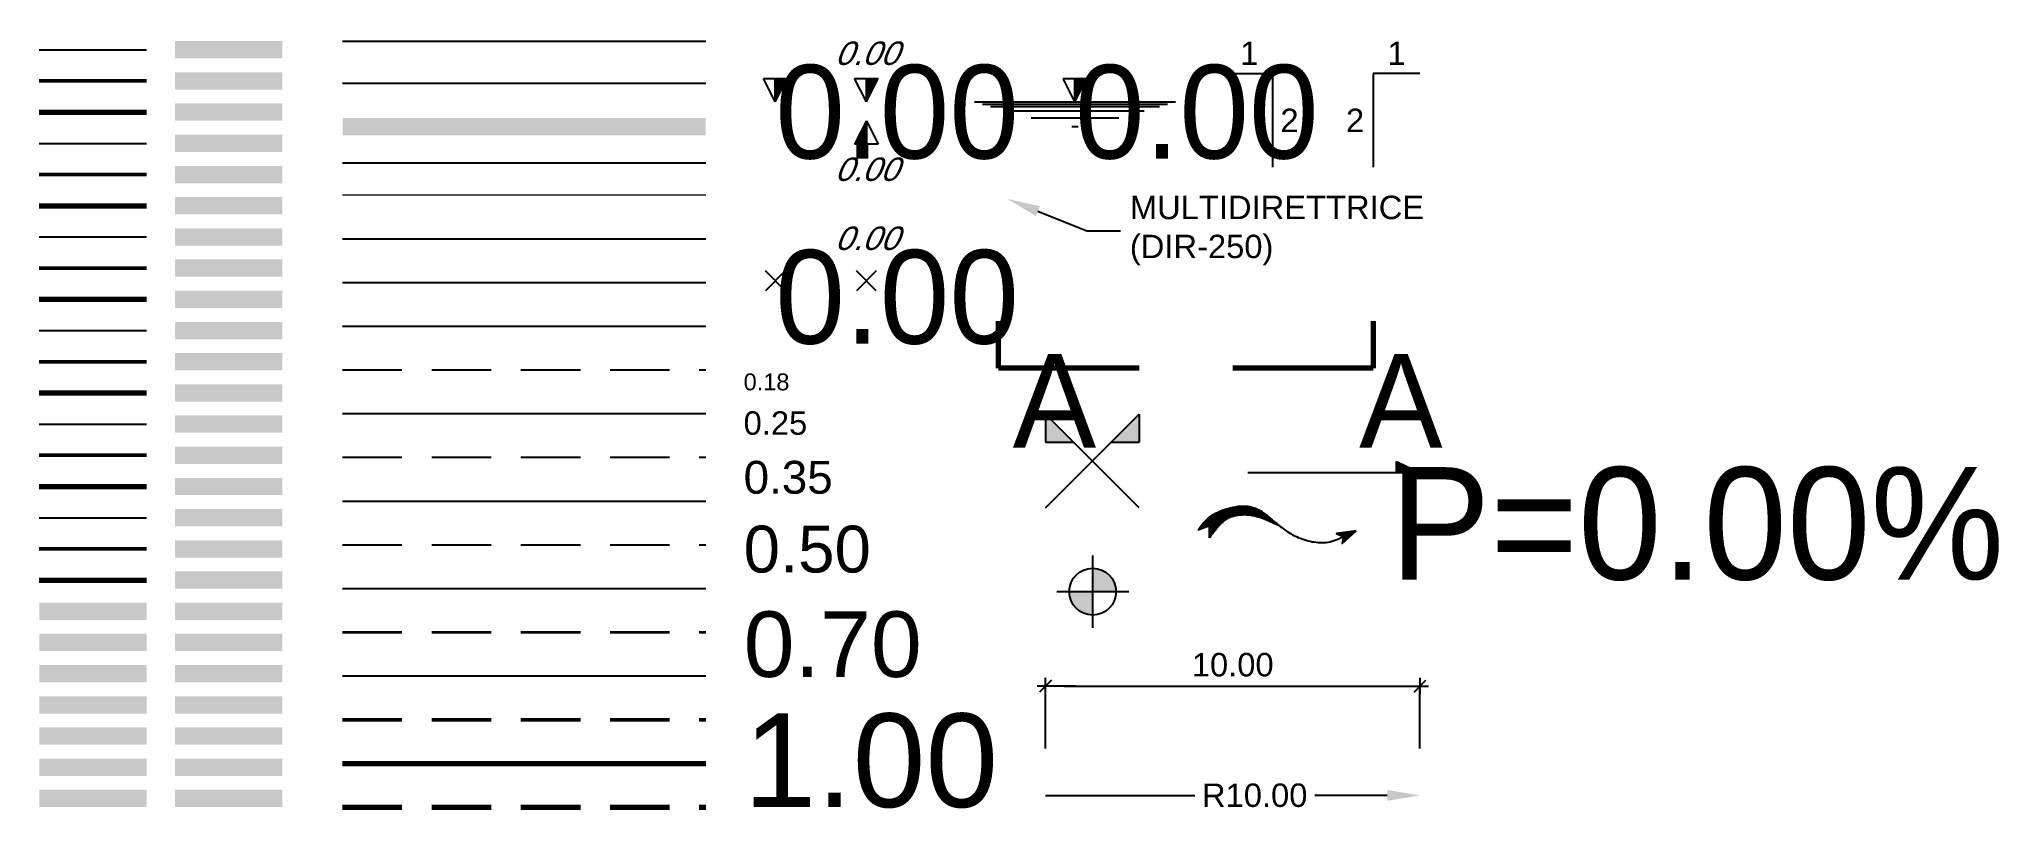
# Model space of a CAD drawing. Extents: x -427 to 62994, y 410 to 109394.
# Drawn here: x -74.5 to -22.2, y 602.2 to 622.9 of the extents above; entities that cross this region are included whole.
import ezdxf
from ezdxf import colors
from ezdxf.entities.mleader import LeaderData, LeaderLine
from ezdxf.enums import TextEntityAlignment as Align
from ezdxf.math import Vec2, Vec3

# ---------------------------------------------------------------- set-up
doc = ezdxf.new("R2018")
doc.units = 0
doc.header["$MEASUREMENT"] = 0
doc.linetypes.add('NASCOSTA', pattern=[9.525, 6.35, -3.175])
for name, color, linetype in [('colore roccia', 35, 'Continuous'), ('DIME', 6, 'Continuous'), ('LIN010CO', 2, 'Continuous'), ('LIN010TR', 2, 'NASCOSTA'), ('LIN018CO', 6, 'Continuous'), ('LIN018TR', 6, 'NASCOSTA'), ('LIN025CO', 7, 'Continuous'), ('LIN025TR', 7, 'NASCOSTA'), ('LIN035CO', 1, 'Continuous'), ('LIN050CO', 3, 'Continuous'), ('TEXT018', 143, 'Continuous'), ('TEXT025', 7, 'Continuous'), ('TEXT035', 1, 'Continuous'), ('TEXT050', 3, 'Continuous'), ('TEXT070', 4, 'Continuous'), ('TEXT100', 5, 'Continuous'), ('TRATTCOLO-1', 11, 'Continuous'), ('TRATTCOLO-10', 81, 'Continuous'), ('TRATTCOLO-11', 91, 'Continuous'), ('TRATTCOLO-12', 101, 'Continuous'), ('TRATTCOLO-13', 111, 'Continuous'), ('TRATTCOLO-14', 121, 'Continuous'), ('TRATTCOLO-15', 131, 'Continuous'), ('TRATTCOLO-16', 141, 'Continuous'), ('TRATTCOLO-17', 151, 'Continuous'), ('TRATTCOLO-18', 161, 'Continuous'), ('TRATTCOLO-19', 171, 'Continuous'), ('TRATTCOLO-2', 21, 'Continuous'), ('TRATTCOLO-20', 181, 'Continuous'), ('TRATTCOLO-21', 191, 'Continuous'), ('TRATTCOLO-22', 201, 'Continuous'), ('TRATTCOLO-23', 211, 'Continuous'), ('TRATTCOLO-24', 221, 'Continuous'), ('TRATTCOLO-25', 231, 'Continuous'), ('TRATTCOLO-26', 241, 'Continuous'), ('TRATTCOLO-27', 250, 'Continuous'), ('TRATTCOLO-28', 251, 'Continuous'), ('TRATTCOLO-29', 252, 'Continuous'), ('TRATTCOLO-3', 31, 'Continuous'), ('TRATTCOLO-30', 253, 'Continuous'), ('TRATTCOLO-31', 254, 'Continuous'), ('TRATTCOLO-32', 255, 'Continuous'), ('TRATTCOLO-4', 41, 'Continuous'), ('TRATTCOLO-5', 40, 'Continuous'), ('TRATTCOLO-6', 44, 'Continuous'), ('TRATTCOLO-7', 51, 'Continuous'), ('TRATTCOLO-8', 61, 'Continuous'), ('TRATTCOLO-9', 71, 'Continuous')]:
    doc.layers.add(name, color=color, linetype=linetype)
for name, color, linetype, lineweight in [('curve_liv_principali', 7, 'Continuous', 25), ('curve_liv_secondarie', 2, 'Continuous', 9), ('LIN035TR', 1, 'NASCOSTA', 35), ('LIN050TR', 3, 'NASCOSTA', 50), ('LIN070CO', 4, 'Continuous', 70), ('LIN070TR', 4, 'NASCOSTA', 70), ('LINCOLO-BLU-025', 150, 'Continuous', 25), ('LINCOLO-BLU-050', 152, 'Continuous', 50), ('LINCOLO-BLU-070', 160, 'Continuous', 70), ('LINCOLO-CIANO-025', 130, 'Continuous', 25), ('LINCOLO-CIANO-050', 132, 'Continuous', 50), ('LINCOLO-CIANO-070', 142, 'Continuous', 70), ('LINCOLO-MAGE-025', 210, 'Continuous', 25), ('LINCOLO-MAGE-050', 220, 'Continuous', 50), ('LINCOLO-MAGE-070', 230, 'Continuous', 70), ('LINCOLO-ORANGE-025', 29, 'Continuous', 25), ('LINCOLO-ORANGE-050', 32, 'Continuous', 50), ('LINCOLO-ORANGE-070', 33, 'Continuous', 70), ('LINCOLO-ROSSO-025', 10, 'Continuous', 25), ('LINCOLO-ROSSO-050', 20, 'Continuous', 50), ('LINCOLO-ROSSO-070', 30, 'Continuous', 70), ('LINCOLO-VERDE-025', 80, 'Continuous', 25), ('LINCOLO-VERDE-050', 90, 'Continuous', 50), ('LINCOLO-VERDE-070', 100, 'Continuous', 70)]:
    doc.layers.add(name, color=color, linetype=linetype, lineweight=lineweight)
doc.layers.add('no_plot', color=5, linetype='Continuous', plot=False)
doc.styles.add('ARIAL', font='arial.ttf')
doc.linetypes.add('INTERRUPTION', pattern='A,0.5,-0.1,["V",Standard,S=0.1,R=0,X=-0.1,Y=-0.1],0', length=0.6)
doc.linetypes.add('ROCK', pattern='A,0.25,-0.18,["<",Standard,S=0.18,R=90,X=0,Y=-0.09],0,["-",Standard,S=0.18,R=45,X=-0.111213,Y=-0.238491],0.25', length=0.68)
doc.dimstyles.new('DIME-250', dxfattribs={"dimscale": 2.5, "dimtxt": 0.25, "dimasz": 0.2, "dimexe": 0, "dimexo": 0.5, "dimgap": 0.1, "dimtad": 1, "dimzin": 0, "dimdsep": 46, "dimtxsty": 'ARIAL', "dimblk1": 'LINE', "dimblk2": 'LINE', "dimsah": 1, "dimcen": 2.5, "dimclrd": 256, "dimclre": 256, "dimclrt": 1, "dimadec": 0, "dimazin": 0, "dimtfac": 1, "dimtmove": 2, "dimatfit": 3, "dimldrblk": 'LINE', "dimfxl": 1, "dimtvp": 1, "dimtfill": 1, "dimtolj": 1, "dimtzin": 0, "dimarcsym": 0})

msp = doc.modelspace()

# ---------------------------------------------------------------- texts
at = {"layer": 'TEXT018', "style": 'ARIAL'}
msp.add_text('0.18', height=0.45, dxfattribs=at).set_placement((-55.681, 613.716), align=Align.MIDDLE_LEFT)
at = {"layer": 'TEXT025', "style": 'ARIAL'}
msp.add_text('0.25', height=0.625, dxfattribs=at).set_placement((-55.681, 612.618), align=Align.MIDDLE_LEFT)
at = {"layer": 'TEXT035', "style": 'ARIAL'}
msp.add_text('0.35', height=0.875, dxfattribs=at).set_placement((-55.681, 611.17), align=Align.MIDDLE_LEFT)
at = {"layer": 'TEXT050', "style": 'ARIAL'}
msp.add_text('0.50', height=1.25, dxfattribs=at).set_placement((-55.681, 609.253), align=Align.MIDDLE_LEFT)
at = {"layer": 'TEXT070', "style": 'ARIAL'}
msp.add_text('0.70', height=1.75, dxfattribs=at).set_placement((-55.681, 606.714), align=Align.MIDDLE_LEFT)
at = {"layer": 'TEXT100', "style": 'ARIAL'}
msp.add_text('1.00', height=2.5, dxfattribs=at).set_placement((-55.681, 603.615), align=Align.MIDDLE_LEFT)

# ---------------------------------------------------------------- blocks, each defined once
blk = doc.blocks.new('ASSISIM')
at = {"layer": 'LIN025CO'}
for p, q in [((0.5, -0.5), (-0.5, 0.5)), ((-0.5, -0.5), (0.5, 0.5)), ((-0.5, 0.5), (-0.5, 0.2)), ((-0.5, 0.5), (-0.5, 0.2)), ((0.5, 0.5), (0.5, 0.2)), ((-0.5, 0.2), (-0.2, 0.2)), ((0.2, 0.2), (0.5, 0.2))]:
    blk.add_line(p, q, dxfattribs=at)
for points in [[(-0.5, 0.5), (-0.2, 0.2), (-0.5, 0.2)], [(0.2, 0.2), (0.5, 0.2), (0.5, 0.5)]]:
    blk.add_solid(points, dxfattribs=at)
blk = doc.blocks.new('PUNTO')
at = {"layer": 'LIN025CO'}
h = blk.add_hatch(color=256, dxfattribs=at)
h.paths.add_polyline_path([(-0.004, 0.253), (-0.004, 0.003), (0.246, 0.003, 0.414214)])
h.paths.add_polyline_path([(-0.004, 0.003), (-0.254, 0.003, 0.414214), (-0.004, -0.247)])
at = {"layer": 'LIN025CO', "linetype": 'Continuous'}
for p, q in [((-0.004, -0.382), (-0.004, 0.387)), ((-0.388, 0.003), (0.381, 0.003))]:
    blk.add_line(p, q, dxfattribs=at)
blk.add_circle((-0.004, 0.003), 0.25, dxfattribs=at)
blk = doc.blocks.new('LINE')
for p, q in [((-1.6, 0), (0.45, 0)), ((0, 0.45), (0, -0.45))]:
    blk.add_line(p, q)
at = {"color": 3}
blk.add_line((-0.318, -0.318), (0.318, 0.318), dxfattribs=at)
blk = doc.blocks.new('*D68')
at = {"layer": 'Defpoints', "color": 0, "transparency": 16777216}
for p in [(-37.622, 605.594), (-47.622, 602.678), (-37.622, 602.678)]:
    blk.add_point(p, dxfattribs=at)
at = {"layer": 'DIME', "lineweight": -2, "transparency": 16777216}
for p, q in [((-47.622, 603.928), (-47.622, 605.594)), ((-47.122, 605.594), (-38.122, 605.594)), ((-37.622, 603.928), (-37.622, 605.594))]:
    blk.add_line(p, q, dxfattribs=at)
at = {"layer": 'DIME', "lineweight": -2, "transparency": 16777216, "xscale": 0.5, "yscale": 0.5, "zscale": 0.5, "rotation": 180}
blk.add_blockref('LINE', (-47.622, 605.594), dxfattribs=at)
at = {"layer": 'DIME', "lineweight": -2, "transparency": 16777216, "xscale": 0.5, "yscale": 0.5, "zscale": 0.5}
blk.add_blockref('LINE', (-37.622, 605.594), dxfattribs=at)
at = {"layer": 'DIME', "color": 1, "transparency": 16777216, "insert": (-42.622, 606.163), "char_height": 0.625, "attachment_point": 5, "style": 'ARIAL', "bg_fill": 3, "box_fill_scale": 1.25, "bg_fill_color": 256, "bg_fill_true_color": 13158600, "bg_fill_transparency": 0}
blk.add_mtext('\\A1;10.00', dxfattribs=at)
blk = doc.blocks.new('*D69')
at = {"layer": 'Defpoints', "color": 0, "transparency": 16777216}
for p in [(-47.622, 602.678), (-37.622, 602.678)]:
    blk.add_point(p, dxfattribs=at)
at = {"layer": 'DIME', "lineweight": -2, "transparency": 16777216}
for p, q in [((-47.622, 602.678), (-43.637, 602.678)), ((-38.497, 602.678), (-40.432, 602.678))]:
    blk.add_line(p, q, dxfattribs=at)
at = {"layer": 'DIME', "transparency": 16777216}
blk.add_solid([(-38.497, 602.823), (-38.497, 602.532), (-37.622, 602.678)], dxfattribs=at)
at = {"layer": 'DIME', "color": 1, "transparency": 16777216, "insert": (-42.035, 602.678), "char_height": 0.625, "attachment_point": 5, "style": 'ARIAL', "bg_fill": 3, "box_fill_scale": 1.25, "bg_fill_color": 256, "bg_fill_true_color": 13158600, "bg_fill_transparency": 0}
blk.add_mtext('\\A1;R10.00', dxfattribs=at)
blk = doc.blocks.new('LIVELLI3')
at = {"layer": 'LIN018CO'}
blk.add_solid([(0, 0.25), (0, 0), (0.125, 0.25)], dxfattribs=at)
at = {"layer": 'LIN035CO'}
for p, q in [((0, 0), (-0.125, 0.25)), ((-0.125, 0.25), (0.125, 0.25)), ((0, 0), (0, 0.25)), ((0, 0), (0.125, 0.25))]:
    blk.add_line(p, q, dxfattribs=at)
at = {"layer": 'TEXT035', "style": 'ARIAL', "oblique": 22.5}
blk.add_attdef('VALORE', text='', height=0.25, dxfattribs=at).set_placement((0, 0.395), align=Align.CENTER)
blk = doc.blocks.new('LIVELLI4')
at = {"layer": 'LIN018CO'}
blk.add_solid([(0, -0.25), (0, 0), (-0.125, -0.25)], dxfattribs=at)
at = {"layer": 'LIN035CO'}
for p, q in [((0, 0), (-0.125, -0.25)), ((0, 0), (0, -0.25)), ((0, 0), (0.125, -0.25)), ((0.125, -0.25), (-0.125, -0.25))]:
    blk.add_line(p, q, dxfattribs=at)
at = {"layer": 'TEXT035', "style": 'ARIAL', "oblique": 22.5}
blk.add_attdef('VALORE', text='', height=0.25, dxfattribs=at).set_placement((-0.001, -0.641), align=Align.CENTER)
blk = doc.blocks.new('QUOTE1')
at = {"layer": 'LIN035CO'}
for p, q in [((0.106, -0.106), (-0.106, 0.106)), ((0.106, 0.106), (-0.106, -0.106))]:
    blk.add_line(p, q, dxfattribs=at)
at = {"layer": 'TEXT035', "style": 'ARIAL', "oblique": 22.5}
blk.add_attdef('VALORE', text='', height=0.25, dxfattribs=at).set_placement((0, 0.33), align=Align.CENTER)
blk = doc.blocks.new('*U65')
at = {"layer": 'LIN018CO'}
for p, q in [((0.5, 0), (0, 0)), ((0, 0), (0, -1))]:
    blk.add_line(p, q, dxfattribs=at)
at = {"layer": 'TEXT035', "char_height": 0.25, "attachment_point": 5, "style": 'ARIAL', "bg_fill": 3, "box_fill_scale": 1.1, "bg_fill_color": 256, "bg_fill_transparency": 15991431}
for s, insert in [('1', (0.25, 0.217)), ('2', (-0.193, -0.5))]:
    blk.add_mtext(s, dxfattribs=dict(at, insert=insert))
blk = doc.blocks.new('*U66')
at = {"layer": 'LIN018CO'}
for p, q in [((-0.5, 0), (0, 0)), ((0, 0), (0, -1))]:
    blk.add_line(p, q, dxfattribs=at)
at = {"layer": 'TEXT035', "char_height": 0.25, "attachment_point": 5, "style": 'ARIAL', "bg_fill": 3, "box_fill_scale": 1.1, "bg_fill_color": 256, "bg_fill_transparency": 15991431}
for s, insert in [('1', (-0.25, 0.217)), ('2', (0.18, -0.5))]:
    blk.add_mtext(s, dxfattribs=dict(at, insert=insert))
blk = doc.blocks.new('*X43')
at = {"color": 0}
for p, q in [((261.146925, 628.27535), (261.146925, 628.27535)), ((261.1501, 628.2817), (261.1501, 628.2817)), ((261.153275, 628.27535), (261.153275, 628.27535)), ((261.15645, 628.2817), (261.15645, 628.2817)), ((261.159625, 628.28805), (261.159625, 628.28805)), ((261.159625, 628.27535), (261.159625, 628.27535)), ((261.1628, 628.2817), (261.1628, 628.2817)), ((261.165975, 628.28805), (261.165975, 628.28805)), ((261.165975, 628.27535), (261.165975, 628.27535)), ((261.16915, 628.2944), (261.16915, 628.2944)), ((261.16915, 628.2817), (261.16915, 628.2817)), ((261.172325, 628.28805), (261.172325, 628.28805)), ((261.172325, 628.27535), (261.172325, 628.27535)), ((261.1755, 628.2944), (261.1755, 628.2944)), ((261.1755, 628.2817), (261.1755, 628.2817)), ((261.178675, 628.30075), (261.178675, 628.30075)), ((261.178675, 628.28805), (261.178675, 628.28805)), ((261.178675, 628.27535), (261.178675, 628.27535)), ((261.18185, 628.3071), (261.18185, 628.3071)), ((261.18185, 628.2944), (261.18185, 628.2944)), ((261.18185, 628.2817), (261.18185, 628.2817)), ((261.185025, 628.30075), (261.185025, 628.30075)), ((261.185025, 628.28805), (261.185025, 628.28805)), ((261.185025, 628.27535), (261.185025, 628.27535)), ((261.1882, 628.3071), (261.1882, 628.3071)), ((261.1882, 628.2944), (261.1882, 628.2944)), ((261.1882, 628.2817), (261.1882, 628.2817)), ((261.191375, 628.31345), (261.191375, 628.31345)), ((261.191375, 628.30075), (261.191375, 628.30075)), ((261.191375, 628.28805), (261.191375, 628.28805)), ((261.191375, 628.27535), (261.191375, 628.27535)), ((261.19455, 628.3071), (261.19455, 628.3071)), ((261.19455, 628.2944), (261.19455, 628.2944)), ((261.19455, 628.2817), (261.19455, 628.2817)), ((261.197725, 628.31345), (261.197725, 628.31345)), ((261.197725, 628.30075), (261.197725, 628.30075)), ((261.197725, 628.28805), (261.197725, 628.28805)), ((261.197725, 628.27535), (261.197725, 628.27535)), ((261.2009, 628.3198), (261.2009, 628.3198)), ((261.2009, 628.3071), (261.2009, 628.3071)), ((261.2009, 628.2944), (261.2009, 628.2944)), ((261.2009, 628.2817), (261.2009, 628.2817)), ((261.204075, 628.31345), (261.204075, 628.31345)), ((261.204075, 628.30075), (261.204075, 628.30075)), ((261.204075, 628.28805), (261.204075, 628.28805)), ((261.204075, 628.27535), (261.204075, 628.27535)), ((261.20725, 628.3198), (261.20725, 628.3198)), ((261.20725, 628.3071), (261.20725, 628.3071)), ((261.20725, 628.2944), (261.20725, 628.2944)), ((261.20725, 628.2817), (261.20725, 628.2817)), ((261.210425, 628.32615), (261.210425, 628.32615)), ((261.210425, 628.31345), (261.210425, 628.31345)), ((261.210425, 628.30075), (261.210425, 628.30075)), ((261.210425, 628.28805), (261.210425, 628.28805)), ((261.210425, 628.27535), (261.210425, 628.27535)), ((261.2136, 628.3325), (261.2136, 628.3325)), ((261.2136, 628.3198), (261.2136, 628.3198)), ((261.2136, 628.3071), (261.2136, 628.3071)), ((261.2136, 628.2944), (261.2136, 628.2944)), ((261.2136, 628.2817), (261.2136, 628.2817)), ((261.216775, 628.32615), (261.216775, 628.32615)), ((261.216775, 628.31345), (261.216775, 628.31345)), ((261.216775, 628.30075), (261.216775, 628.30075)), ((261.216775, 628.28805), (261.216775, 628.28805)), ((261.216775, 628.27535), (261.216775, 628.27535)), ((261.21995, 628.3325), (261.21995, 628.3325)), ((261.21995, 628.3198), (261.21995, 628.3198)), ((261.21995, 628.3071), (261.21995, 628.3071)), ((261.21995, 628.2944), (261.21995, 628.2944)), ((261.21995, 628.2817), (261.21995, 628.2817)), ((261.223125, 628.33885), (261.223125, 628.33885)), ((261.223125, 628.32615), (261.223125, 628.32615)), ((261.223125, 628.31345), (261.223125, 628.31345)), ((261.223125, 628.30075), (261.223125, 628.30075)), ((261.223125, 628.28805), (261.223125, 628.28805)), ((261.223125, 628.27535), (261.223125, 628.27535)), ((261.2263, 628.3325), (261.2263, 628.3325)), ((261.2263, 628.3198), (261.2263, 628.3198)), ((261.2263, 628.3071), (261.2263, 628.3071)), ((261.2263, 628.2944), (261.2263, 628.2944)), ((261.2263, 628.2817), (261.2263, 628.2817)), ((261.229475, 628.33885), (261.229475, 628.33885)), ((261.229475, 628.32615), (261.229475, 628.32615)), ((261.229475, 628.31345), (261.229475, 628.31345)), ((261.229475, 628.30075), (261.229475, 628.30075)), ((261.229475, 628.28805), (261.229475, 628.28805)), ((261.229475, 628.27535), (261.229475, 628.27535)), ((261.23265, 628.3452), (261.23265, 628.3452)), ((261.23265, 628.3325), (261.23265, 628.3325)), ((261.23265, 628.3198), (261.23265, 628.3198)), ((261.23265, 628.3071), (261.23265, 628.3071)), ((261.23265, 628.2944), (261.23265, 628.2944)), ((261.23265, 628.2817), (261.23265, 628.2817)), ((261.235825, 628.33885), (261.235825, 628.33885)), ((261.235825, 628.32615), (261.235825, 628.32615)), ((261.235825, 628.31345), (261.235825, 628.31345)), ((261.235825, 628.30075), (261.235825, 628.30075)), ((261.235825, 628.28805), (261.235825, 628.28805)), ((261.235825, 628.27535), (261.235825, 628.27535)), ((261.239, 628.3452), (261.239, 628.3452)), ((261.239, 628.3325), (261.239, 628.3325)), ((261.239, 628.3198), (261.239, 628.3198)), ((261.239, 628.3071), (261.239, 628.3071)), ((261.239, 628.2944), (261.239, 628.2944)), ((261.239, 628.2817), (261.239, 628.2817)), ((261.242175, 628.35155), (261.242175, 628.35155)), ((261.242175, 628.33885), (261.242175, 628.33885)), ((261.242175, 628.32615), (261.242175, 628.32615)), ((261.242175, 628.31345), (261.242175, 628.31345)), ((261.242175, 628.30075), (261.242175, 628.30075)), ((261.242175, 628.28805), (261.242175, 628.28805)), ((261.242175, 628.27535), (261.242175, 628.27535)), ((261.24535, 628.3579), (261.24535, 628.3579)), ((261.24535, 628.3452), (261.24535, 628.3452)), ((261.24535, 628.3325), (261.24535, 628.3325)), ((261.24535, 628.3198), (261.24535, 628.3198)), ((261.24535, 628.3071), (261.24535, 628.3071)), ((261.24535, 628.2944), (261.24535, 628.2944)), ((261.24535, 628.2817), (261.24535, 628.2817)), ((261.248525, 628.35155), (261.248525, 628.35155)), ((261.248525, 628.33885), (261.248525, 628.33885)), ((261.248525, 628.32615), (261.248525, 628.32615)), ((261.248525, 628.31345), (261.248525, 628.31345)), ((261.248525, 628.30075), (261.248525, 628.30075)), ((261.248525, 628.28805), (261.248525, 628.28805)), ((261.248525, 628.27535), (261.248525, 628.27535)), ((261.2517, 628.3579), (261.2517, 628.3579)), ((261.2517, 628.3452), (261.2517, 628.3452)), ((261.2517, 628.3325), (261.2517, 628.3325)), ((261.2517, 628.3198), (261.2517, 628.3198)), ((261.2517, 628.3071), (261.2517, 628.3071)), ((261.2517, 628.2944), (261.2517, 628.2944)), ((261.2517, 628.2817), (261.2517, 628.2817)), ((261.254875, 628.36425), (261.254875, 628.36425)), ((261.254875, 628.35155), (261.254875, 628.35155)), ((261.254875, 628.33885), (261.254875, 628.33885)), ((261.254875, 628.32615), (261.254875, 628.32615)), ((261.254875, 628.31345), (261.254875, 628.31345)), ((261.254875, 628.30075), (261.254875, 628.30075)), ((261.254875, 628.28805), (261.254875, 628.28805)), ((261.254875, 628.27535), (261.254875, 628.27535)), ((261.25805, 628.3579), (261.25805, 628.3579)), ((261.25805, 628.3452), (261.25805, 628.3452)), ((261.25805, 628.3325), (261.25805, 628.3325)), ((261.25805, 628.3198), (261.25805, 628.3198)), ((261.25805, 628.3071), (261.25805, 628.3071)), ((261.25805, 628.2944), (261.25805, 628.2944)), ((261.25805, 628.2817), (261.25805, 628.2817)), ((261.261225, 628.36425), (261.261225, 628.36425)), ((261.261225, 628.35155), (261.261225, 628.35155)), ((261.261225, 628.33885), (261.261225, 628.33885)), ((261.261225, 628.32615), (261.261225, 628.32615)), ((261.261225, 628.31345), (261.261225, 628.31345)), ((261.261225, 628.30075), (261.261225, 628.30075)), ((261.261225, 628.28805), (261.261225, 628.28805)), ((261.261225, 628.27535), (261.261225, 628.27535)), ((261.2644, 628.3706), (261.2644, 628.3706)), ((261.2644, 628.3579), (261.2644, 628.3579)), ((261.2644, 628.3452), (261.2644, 628.3452)), ((261.2644, 628.3325), (261.2644, 628.3325)), ((261.2644, 628.3198), (261.2644, 628.3198)), ((261.2644, 628.3071), (261.2644, 628.3071)), ((261.2644, 628.2944), (261.2644, 628.2944)), ((261.2644, 628.2817), (261.2644, 628.2817)), ((261.267575, 628.36425), (261.267575, 628.36425)), ((261.267575, 628.35155), (261.267575, 628.35155)), ((261.267575, 628.33885), (261.267575, 628.33885)), ((261.267575, 628.32615), (261.267575, 628.32615)), ((261.267575, 628.31345), (261.267575, 628.31345)), ((261.267575, 628.30075), (261.267575, 628.30075)), ((261.267575, 628.28805), (261.267575, 628.28805)), ((261.267575, 628.27535), (261.267575, 628.27535)), ((261.27075, 628.3706), (261.27075, 628.3706)), ((261.27075, 628.3579), (261.27075, 628.3579)), ((261.27075, 628.3452), (261.27075, 628.3452)), ((261.27075, 628.3325), (261.27075, 628.3325)), ((261.27075, 628.3198), (261.27075, 628.3198)), ((261.27075, 628.3071), (261.27075, 628.3071)), ((261.27075, 628.2944), (261.27075, 628.2944)), ((261.27075, 628.2817), (261.27075, 628.2817)), ((261.273925, 628.37695), (261.273925, 628.37695)), ((261.273925, 628.36425), (261.273925, 628.36425)), ((261.273925, 628.35155), (261.273925, 628.35155)), ((261.273925, 628.33885), (261.273925, 628.33885)), ((261.273925, 628.32615), (261.273925, 628.32615)), ((261.273925, 628.31345), (261.273925, 628.31345)), ((261.273925, 628.30075), (261.273925, 628.30075)), ((261.273925, 628.28805), (261.273925, 628.28805)), ((261.273925, 628.27535), (261.273925, 628.27535)), ((261.2771, 628.3706), (261.2771, 628.3706)), ((261.2771, 628.3579), (261.2771, 628.3579)), ((261.2771, 628.3452), (261.2771, 628.3452)), ((261.2771, 628.3325), (261.2771, 628.3325)), ((261.2771, 628.3198), (261.2771, 628.3198)), ((261.2771, 628.3071), (261.2771, 628.3071)), ((261.2771, 628.2944), (261.2771, 628.2944)), ((261.2771, 628.2817), (261.2771, 628.2817)), ((261.280275, 628.37695), (261.280275, 628.37695)), ((261.280275, 628.36425), (261.280275, 628.36425)), ((261.280275, 628.35155), (261.280275, 628.35155)), ((261.280275, 628.33885), (261.280275, 628.33885)), ((261.280275, 628.32615), (261.280275, 628.32615)), ((261.280275, 628.31345), (261.280275, 628.31345)), ((261.280275, 628.30075), (261.280275, 628.30075)), ((261.280275, 628.28805), (261.280275, 628.28805)), ((261.280275, 628.27535), (261.280275, 628.27535)), ((261.28345, 628.3833), (261.28345, 628.3833)), ((261.28345, 628.3706), (261.28345, 628.3706)), ((261.28345, 628.3579), (261.28345, 628.3579)), ((261.28345, 628.3452), (261.28345, 628.3452)), ((261.28345, 628.3325), (261.28345, 628.3325)), ((261.28345, 628.3198), (261.28345, 628.3198)), ((261.28345, 628.3071), (261.28345, 628.3071)), ((261.28345, 628.2944), (261.28345, 628.2944)), ((261.28345, 628.2817), (261.28345, 628.2817)), ((261.286625, 628.37695), (261.286625, 628.37695)), ((261.286625, 628.36425), (261.286625, 628.36425)), ((261.286625, 628.35155), (261.286625, 628.35155)), ((261.286625, 628.33885), (261.286625, 628.33885)), ((261.286625, 628.32615), (261.286625, 628.32615)), ((261.286625, 628.31345), (261.286625, 628.31345)), ((261.286625, 628.30075), (261.286625, 628.30075)), ((261.286625, 628.28805), (261.286625, 628.28805)), ((261.286625, 628.27535), (261.286625, 628.27535)), ((261.2898, 628.3833), (261.2898, 628.3833)), ((261.2898, 628.3706), (261.2898, 628.3706)), ((261.2898, 628.3579), (261.2898, 628.3579)), ((261.2898, 628.3452), (261.2898, 628.3452)), ((261.2898, 628.3325), (261.2898, 628.3325)), ((261.2898, 628.3198), (261.2898, 628.3198)), ((261.2898, 628.3071), (261.2898, 628.3071)), ((261.2898, 628.2944), (261.2898, 628.2944)), ((261.2898, 628.2817), (261.2898, 628.2817)), ((261.292975, 628.38965), (261.292975, 628.38965)), ((261.292975, 628.37695), (261.292975, 628.37695)), ((261.292975, 628.36425), (261.292975, 628.36425)), ((261.292975, 628.35155), (261.292975, 628.35155)), ((261.292975, 628.33885), (261.292975, 628.33885)), ((261.292975, 628.32615), (261.292975, 628.32615)), ((261.292975, 628.31345), (261.292975, 628.31345)), ((261.292975, 628.30075), (261.292975, 628.30075)), ((261.292975, 628.28805), (261.292975, 628.28805)), ((261.292975, 628.27535), (261.292975, 628.27535)), ((261.29615, 628.3833), (261.29615, 628.3833)), ((261.29615, 628.3706), (261.29615, 628.3706)), ((261.29615, 628.3579), (261.29615, 628.3579)), ((261.29615, 628.3452), (261.29615, 628.3452)), ((261.29615, 628.3325), (261.29615, 628.3325)), ((261.29615, 628.3198), (261.29615, 628.3198)), ((261.29615, 628.3071), (261.29615, 628.3071)), ((261.29615, 628.2944), (261.29615, 628.2944)), ((261.29615, 628.2817), (261.29615, 628.2817)), ((261.299325, 628.38965), (261.299325, 628.38965)), ((261.299325, 628.37695), (261.299325, 628.37695)), ((261.299325, 628.36425), (261.299325, 628.36425)), ((261.299325, 628.35155), (261.299325, 628.35155)), ((261.299325, 628.33885), (261.299325, 628.33885)), ((261.299325, 628.32615), (261.299325, 628.32615)), ((261.299325, 628.31345), (261.299325, 628.31345)), ((261.299325, 628.30075), (261.299325, 628.30075)), ((261.299325, 628.28805), (261.299325, 628.28805)), ((261.299325, 628.27535), (261.299325, 628.27535)), ((261.3025, 628.396), (261.3025, 628.396)), ((261.3025, 628.3833), (261.3025, 628.3833)), ((261.3025, 628.3706), (261.3025, 628.3706)), ((261.3025, 628.3579), (261.3025, 628.3579)), ((261.3025, 628.3452), (261.3025, 628.3452)), ((261.3025, 628.3325), (261.3025, 628.3325)), ((261.3025, 628.3198), (261.3025, 628.3198)), ((261.3025, 628.3071), (261.3025, 628.3071)), ((261.3025, 628.2944), (261.3025, 628.2944)), ((261.3025, 628.2817), (261.3025, 628.2817)), ((261.305675, 628.38965), (261.305675, 628.38965)), ((261.305675, 628.37695), (261.305675, 628.37695)), ((261.305675, 628.36425), (261.305675, 628.36425)), ((261.305675, 628.35155), (261.305675, 628.35155)), ((261.305675, 628.33885), (261.305675, 628.33885)), ((261.305675, 628.32615), (261.305675, 628.32615)), ((261.305675, 628.31345), (261.305675, 628.31345)), ((261.305675, 628.30075), (261.305675, 628.30075)), ((261.305675, 628.28805), (261.305675, 628.28805)), ((261.305675, 628.27535), (261.305675, 628.27535)), ((261.30885, 628.396), (261.30885, 628.396)), ((261.30885, 628.3833), (261.30885, 628.3833)), ((261.30885, 628.3706), (261.30885, 628.3706)), ((261.30885, 628.3579), (261.30885, 628.3579)), ((261.30885, 628.3452), (261.30885, 628.3452)), ((261.30885, 628.3325), (261.30885, 628.3325)), ((261.30885, 628.3198), (261.30885, 628.3198)), ((261.30885, 628.3071), (261.30885, 628.3071)), ((261.30885, 628.2944), (261.30885, 628.2944)), ((261.30885, 628.2817), (261.30885, 628.2817)), ((261.312025, 628.40235), (261.312025, 628.40235)), ((261.312025, 628.38965), (261.312025, 628.38965)), ((261.312025, 628.37695), (261.312025, 628.37695)), ((261.312025, 628.36425), (261.312025, 628.36425)), ((261.312025, 628.35155), (261.312025, 628.35155)), ((261.312025, 628.33885), (261.312025, 628.33885)), ((261.312025, 628.32615), (261.312025, 628.32615)), ((261.312025, 628.31345), (261.312025, 628.31345)), ((261.312025, 628.30075), (261.312025, 628.30075)), ((261.312025, 628.28805), (261.312025, 628.28805)), ((261.312025, 628.27535), (261.312025, 628.27535)), ((261.3152, 628.396), (261.3152, 628.396)), ((261.3152, 628.3833), (261.3152, 628.3833)), ((261.3152, 628.3706), (261.3152, 628.3706)), ((261.3152, 628.3579), (261.3152, 628.3579)), ((261.3152, 628.3452), (261.3152, 628.3452)), ((261.3152, 628.3325), (261.3152, 628.3325)), ((261.3152, 628.3198), (261.3152, 628.3198)), ((261.3152, 628.3071), (261.3152, 628.3071)), ((261.3152, 628.2944), (261.3152, 628.2944)), ((261.3152, 628.2817), (261.3152, 628.2817)), ((261.318375, 628.40235), (261.318375, 628.40235)), ((261.318375, 628.38965), (261.318375, 628.38965)), ((261.318375, 628.37695), (261.318375, 628.37695)), ((261.318375, 628.36425), (261.318375, 628.36425)), ((261.318375, 628.35155), (261.318375, 628.35155)), ((261.318375, 628.33885), (261.318375, 628.33885)), ((261.318375, 628.32615), (261.318375, 628.32615)), ((261.318375, 628.31345), (261.318375, 628.31345)), ((261.318375, 628.30075), (261.318375, 628.30075)), ((261.318375, 628.28805), (261.318375, 628.28805)), ((261.318375, 628.27535), (261.318375, 628.27535)), ((261.32155, 628.4087), (261.32155, 628.4087)), ((261.32155, 628.396), (261.32155, 628.396)), ((261.32155, 628.3833), (261.32155, 628.3833)), ((261.32155, 628.3706), (261.32155, 628.3706)), ((261.32155, 628.3579), (261.32155, 628.3579)), ((261.32155, 628.3452), (261.32155, 628.3452)), ((261.32155, 628.3325), (261.32155, 628.3325)), ((261.32155, 628.3198), (261.32155, 628.3198)), ((261.32155, 628.3071), (261.32155, 628.3071)), ((261.32155, 628.2944), (261.32155, 628.2944)), ((261.32155, 628.2817), (261.32155, 628.2817)), ((261.324725, 628.40235), (261.324725, 628.40235)), ((261.324725, 628.38965), (261.324725, 628.38965)), ((261.324725, 628.37695), (261.324725, 628.37695)), ((261.324725, 628.36425), (261.324725, 628.36425)), ((261.324725, 628.35155), (261.324725, 628.35155)), ((261.324725, 628.33885), (261.324725, 628.33885)), ((261.324725, 628.32615), (261.324725, 628.32615)), ((261.324725, 628.31345), (261.324725, 628.31345)), ((261.324725, 628.30075), (261.324725, 628.30075)), ((261.324725, 628.28805), (261.324725, 628.28805)), ((261.324725, 628.27535), (261.324725, 628.27535)), ((261.3279, 628.4087), (261.3279, 628.4087)), ((261.3279, 628.396), (261.3279, 628.396)), ((261.3279, 628.3833), (261.3279, 628.3833)), ((261.3279, 628.3706), (261.3279, 628.3706)), ((261.3279, 628.3579), (261.3279, 628.3579)), ((261.3279, 628.3452), (261.3279, 628.3452)), ((261.3279, 628.3325), (261.3279, 628.3325)), ((261.3279, 628.3198), (261.3279, 628.3198)), ((261.3279, 628.3071), (261.3279, 628.3071)), ((261.3279, 628.2944), (261.3279, 628.2944)), ((261.3279, 628.2817), (261.3279, 628.2817)), ((261.331075, 628.41505), (261.331075, 628.41505)), ((261.331075, 628.40235), (261.331075, 628.40235)), ((261.331075, 628.38965), (261.331075, 628.38965)), ((261.331075, 628.37695), (261.331075, 628.37695)), ((261.331075, 628.36425), (261.331075, 628.36425)), ((261.331075, 628.35155), (261.331075, 628.35155)), ((261.331075, 628.33885), (261.331075, 628.33885)), ((261.331075, 628.32615), (261.331075, 628.32615)), ((261.331075, 628.31345), (261.331075, 628.31345)), ((261.331075, 628.30075), (261.331075, 628.30075)), ((261.331075, 628.28805), (261.331075, 628.28805)), ((261.331075, 628.27535), (261.331075, 628.27535)), ((261.33425, 628.4087), (261.33425, 628.4087)), ((261.33425, 628.396), (261.33425, 628.396)), ((261.33425, 628.3833), (261.33425, 628.3833)), ((261.33425, 628.3706), (261.33425, 628.3706)), ((261.33425, 628.3579), (261.33425, 628.3579)), ((261.33425, 628.3452), (261.33425, 628.3452)), ((261.33425, 628.3325), (261.33425, 628.3325)), ((261.33425, 628.3198), (261.33425, 628.3198)), ((261.33425, 628.3071), (261.33425, 628.3071)), ((261.33425, 628.2944), (261.33425, 628.2944)), ((261.33425, 628.2817), (261.33425, 628.2817)), ((261.337425, 628.41505), (261.337425, 628.41505)), ((261.337425, 628.40235), (261.337425, 628.40235)), ((261.337425, 628.38965), (261.337425, 628.38965)), ((261.337425, 628.37695), (261.337425, 628.37695)), ((261.337425, 628.36425), (261.337425, 628.36425)), ((261.337425, 628.35155), (261.337425, 628.35155)), ((261.337425, 628.33885), (261.337425, 628.33885)), ((261.337425, 628.32615), (261.337425, 628.32615)), ((261.337425, 628.31345), (261.337425, 628.31345)), ((261.337425, 628.30075), (261.337425, 628.30075)), ((261.337425, 628.28805), (261.337425, 628.28805)), ((261.337425, 628.27535), (261.337425, 628.27535)), ((261.3406, 628.4214), (261.3406, 628.4214)), ((261.3406, 628.4087), (261.3406, 628.4087)), ((261.3406, 628.396), (261.3406, 628.396)), ((261.3406, 628.3833), (261.3406, 628.3833)), ((261.3406, 628.3706), (261.3406, 628.3706)), ((261.3406, 628.3579), (261.3406, 628.3579)), ((261.3406, 628.3452), (261.3406, 628.3452)), ((261.3406, 628.3325), (261.3406, 628.3325)), ((261.3406, 628.3198), (261.3406, 628.3198)), ((261.3406, 628.3071), (261.3406, 628.3071)), ((261.3406, 628.2944), (261.3406, 628.2944)), ((261.3406, 628.2817), (261.3406, 628.2817)), ((261.343775, 628.41505), (261.343775, 628.41505)), ((261.343775, 628.40235), (261.343775, 628.40235)), ((261.343775, 628.38965), (261.343775, 628.38965)), ((261.343775, 628.37695), (261.343775, 628.37695)), ((261.343775, 628.36425), (261.343775, 628.36425)), ((261.343775, 628.35155), (261.343775, 628.35155)), ((261.343775, 628.33885), (261.343775, 628.33885)), ((261.343775, 628.32615), (261.343775, 628.32615)), ((261.343775, 628.31345), (261.343775, 628.31345)), ((261.343775, 628.30075), (261.343775, 628.30075)), ((261.343775, 628.28805), (261.343775, 628.28805)), ((261.343775, 628.27535), (261.343775, 628.27535)), ((261.34695, 628.4214), (261.34695, 628.4214)), ((261.34695, 628.4087), (261.34695, 628.4087)), ((261.34695, 628.396), (261.34695, 628.396)), ((261.34695, 628.3833), (261.34695, 628.3833)), ((261.34695, 628.3706), (261.34695, 628.3706)), ((261.34695, 628.3579), (261.34695, 628.3579)), ((261.34695, 628.3452), (261.34695, 628.3452)), ((261.34695, 628.3325), (261.34695, 628.3325)), ((261.34695, 628.3198), (261.34695, 628.3198)), ((261.34695, 628.3071), (261.34695, 628.3071)), ((261.34695, 628.2944), (261.34695, 628.2944)), ((261.34695, 628.2817), (261.34695, 628.2817)), ((261.350125, 628.42775), (261.350125, 628.42775)), ((261.350125, 628.41505), (261.350125, 628.41505)), ((261.350125, 628.40235), (261.350125, 628.40235)), ((261.350125, 628.38965), (261.350125, 628.38965)), ((261.350125, 628.37695), (261.350125, 628.37695)), ((261.350125, 628.36425), (261.350125, 628.36425)), ((261.350125, 628.35155), (261.350125, 628.35155)), ((261.350125, 628.33885), (261.350125, 628.33885)), ((261.350125, 628.32615), (261.350125, 628.32615)), ((261.350125, 628.31345), (261.350125, 628.31345)), ((261.350125, 628.30075), (261.350125, 628.30075)), ((261.350125, 628.28805), (261.350125, 628.28805)), ((261.3533, 628.4214), (261.3533, 628.4214)), ((261.3533, 628.4087), (261.3533, 628.4087)), ((261.3533, 628.396), (261.3533, 628.396)), ((261.3533, 628.3833), (261.3533, 628.3833)), ((261.3533, 628.3706), (261.3533, 628.3706)), ((261.3533, 628.3579), (261.3533, 628.3579)), ((261.3533, 628.3452), (261.3533, 628.3452)), ((261.3533, 628.3325), (261.3533, 628.3325)), ((261.3533, 628.3198), (261.3533, 628.3198)), ((261.3533, 628.3071), (261.3533, 628.3071)), ((261.3533, 628.2944), (261.3533, 628.2944)), ((261.3533, 628.2817), (261.3533, 628.2817)), ((261.356475, 628.42775), (261.356475, 628.42775)), ((261.356475, 628.41505), (261.356475, 628.41505)), ((261.356475, 628.40235), (261.356475, 628.40235)), ((261.356475, 628.38965), (261.356475, 628.38965)), ((261.356475, 628.37695), (261.356475, 628.37695)), ((261.356475, 628.36425), (261.356475, 628.36425)), ((261.356475, 628.35155), (261.356475, 628.35155)), ((261.356475, 628.33885), (261.356475, 628.33885)), ((261.356475, 628.32615), (261.356475, 628.32615)), ((261.356475, 628.31345), (261.356475, 628.31345)), ((261.356475, 628.30075), (261.356475, 628.30075)), ((261.356475, 628.28805), (261.356475, 628.28805)), ((261.35965, 628.4341), (261.35965, 628.4341)), ((261.35965, 628.4214), (261.35965, 628.4214)), ((261.35965, 628.4087), (261.35965, 628.4087)), ((261.35965, 628.396), (261.35965, 628.396)), ((261.35965, 628.3833), (261.35965, 628.3833)), ((261.35965, 628.3706), (261.35965, 628.3706)), ((261.35965, 628.3579), (261.35965, 628.3579)), ((261.35965, 628.3452), (261.35965, 628.3452)), ((261.35965, 628.3325), (261.35965, 628.3325)), ((261.35965, 628.3198), (261.35965, 628.3198)), ((261.35965, 628.3071), (261.35965, 628.3071)), ((261.35965, 628.2944), (261.35965, 628.2944)), ((261.35965, 628.2817), (261.35965, 628.2817)), ((261.362825, 628.42775), (261.362825, 628.42775)), ((261.362825, 628.41505), (261.362825, 628.41505)), ((261.362825, 628.40235), (261.362825, 628.40235)), ((261.362825, 628.38965), (261.362825, 628.38965)), ((261.362825, 628.37695), (261.362825, 628.37695)), ((261.362825, 628.36425), (261.362825, 628.36425)), ((261.362825, 628.35155), (261.362825, 628.35155)), ((261.362825, 628.33885), (261.362825, 628.33885)), ((261.362825, 628.32615), (261.362825, 628.32615)), ((261.362825, 628.31345), (261.362825, 628.31345)), ((261.362825, 628.30075), (261.362825, 628.30075)), ((261.362825, 628.28805), (261.362825, 628.28805)), ((261.366, 628.4341), (261.366, 628.4341)), ((261.366, 628.4214), (261.366, 628.4214)), ((261.366, 628.4087), (261.366, 628.4087)), ((261.366, 628.396), (261.366, 628.396)), ((261.366, 628.3833), (261.366, 628.3833)), ((261.366, 628.3706), (261.366, 628.3706)), ((261.366, 628.3579), (261.366, 628.3579)), ((261.366, 628.3452), (261.366, 628.3452)), ((261.366, 628.3325), (261.366, 628.3325)), ((261.366, 628.3198), (261.366, 628.3198)), ((261.366, 628.3071), (261.366, 628.3071)), ((261.366, 628.2944), (261.366, 628.2944)), ((261.366, 628.2817), (261.366, 628.2817)), ((261.369175, 628.42775), (261.369175, 628.42775)), ((261.369175, 628.41505), (261.369175, 628.41505)), ((261.369175, 628.40235), (261.369175, 628.40235)), ((261.369175, 628.38965), (261.369175, 628.38965)), ((261.369175, 628.37695), (261.369175, 628.37695)), ((261.369175, 628.36425), (261.369175, 628.36425)), ((261.369175, 628.35155), (261.369175, 628.35155)), ((261.369175, 628.33885), (261.369175, 628.33885)), ((261.369175, 628.32615), (261.369175, 628.32615)), ((261.369175, 628.31345), (261.369175, 628.31345)), ((261.369175, 628.30075), (261.369175, 628.30075)), ((261.369175, 628.28805), (261.369175, 628.28805)), ((261.37235, 628.4341), (261.37235, 628.4341)), ((261.37235, 628.4214), (261.37235, 628.4214)), ((261.37235, 628.4087), (261.37235, 628.4087)), ((261.37235, 628.396), (261.37235, 628.396)), ((261.37235, 628.3833), (261.37235, 628.3833)), ((261.37235, 628.3706), (261.37235, 628.3706)), ((261.37235, 628.3579), (261.37235, 628.3579)), ((261.37235, 628.3452), (261.37235, 628.3452)), ((261.37235, 628.3325), (261.37235, 628.3325)), ((261.37235, 628.3198), (261.37235, 628.3198)), ((261.37235, 628.3071), (261.37235, 628.3071)), ((261.37235, 628.2944), (261.37235, 628.2944)), ((261.375525, 628.44045), (261.375525, 628.44045)), ((261.375525, 628.42775), (261.375525, 628.42775)), ((261.375525, 628.41505), (261.375525, 628.41505)), ((261.375525, 628.40235), (261.375525, 628.40235)), ((261.375525, 628.38965), (261.375525, 628.38965)), ((261.375525, 628.37695), (261.375525, 628.37695)), ((261.375525, 628.36425), (261.375525, 628.36425)), ((261.375525, 628.35155), (261.375525, 628.35155)), ((261.375525, 628.33885), (261.375525, 628.33885)), ((261.375525, 628.32615), (261.375525, 628.32615)), ((261.375525, 628.31345), (261.375525, 628.31345)), ((261.375525, 628.30075), (261.375525, 628.30075)), ((261.375525, 628.28805), (261.375525, 628.28805)), ((261.3787, 628.4341), (261.3787, 628.4341)), ((261.3787, 628.4214), (261.3787, 628.4214)), ((261.3787, 628.4087), (261.3787, 628.4087)), ((261.3787, 628.396), (261.3787, 628.396)), ((261.3787, 628.3833), (261.3787, 628.3833)), ((261.3787, 628.3706), (261.3787, 628.3706)), ((261.3787, 628.3579), (261.3787, 628.3579)), ((261.3787, 628.3452), (261.3787, 628.3452)), ((261.3787, 628.3325), (261.3787, 628.3325)), ((261.3787, 628.3198), (261.3787, 628.3198)), ((261.3787, 628.3071), (261.3787, 628.3071)), ((261.3787, 628.2944), (261.3787, 628.2944)), ((261.381875, 628.44045), (261.381875, 628.44045)), ((261.381875, 628.42775), (261.381875, 628.42775)), ((261.381875, 628.41505), (261.381875, 628.41505)), ((261.381875, 628.40235), (261.381875, 628.40235)), ((261.381875, 628.38965), (261.381875, 628.38965)), ((261.381875, 628.37695), (261.381875, 628.37695)), ((261.381875, 628.36425), (261.381875, 628.36425)), ((261.381875, 628.35155), (261.381875, 628.35155)), ((261.381875, 628.33885), (261.381875, 628.33885)), ((261.381875, 628.32615), (261.381875, 628.32615)), ((261.381875, 628.31345), (261.381875, 628.31345)), ((261.381875, 628.30075), (261.381875, 628.30075)), ((261.381875, 628.28805), (261.381875, 628.28805)), ((261.38505, 628.4468), (261.38505, 628.4468)), ((261.38505, 628.4341), (261.38505, 628.4341)), ((261.38505, 628.4214), (261.38505, 628.4214)), ((261.38505, 628.4087), (261.38505, 628.4087)), ((261.38505, 628.396), (261.38505, 628.396)), ((261.38505, 628.3833), (261.38505, 628.3833)), ((261.38505, 628.3706), (261.38505, 628.3706)), ((261.38505, 628.3579), (261.38505, 628.3579)), ((261.38505, 628.3452), (261.38505, 628.3452)), ((261.38505, 628.3325), (261.38505, 628.3325)), ((261.38505, 628.3198), (261.38505, 628.3198)), ((261.38505, 628.3071), (261.38505, 628.3071)), ((261.38505, 628.2944), (261.38505, 628.2944)), ((261.388225, 628.44045), (261.388225, 628.44045)), ((261.388225, 628.42775), (261.388225, 628.42775)), ((261.388225, 628.41505), (261.388225, 628.41505)), ((261.388225, 628.40235), (261.388225, 628.40235)), ((261.388225, 628.38965), (261.388225, 628.38965)), ((261.388225, 628.37695), (261.388225, 628.37695)), ((261.388225, 628.36425), (261.388225, 628.36425)), ((261.388225, 628.35155), (261.388225, 628.35155)), ((261.388225, 628.33885), (261.388225, 628.33885)), ((261.388225, 628.32615), (261.388225, 628.32615)), ((261.388225, 628.31345), (261.388225, 628.31345)), ((261.388225, 628.30075), (261.388225, 628.30075)), ((261.3914, 628.4468), (261.3914, 628.4468)), ((261.3914, 628.4341), (261.3914, 628.4341)), ((261.3914, 628.4214), (261.3914, 628.4214)), ((261.3914, 628.4087), (261.3914, 628.4087)), ((261.3914, 628.396), (261.3914, 628.396)), ((261.3914, 628.3833), (261.3914, 628.3833)), ((261.3914, 628.3706), (261.3914, 628.3706)), ((261.3914, 628.3579), (261.3914, 628.3579)), ((261.3914, 628.3452), (261.3914, 628.3452)), ((261.3914, 628.3325), (261.3914, 628.3325)), ((261.3914, 628.3198), (261.3914, 628.3198)), ((261.3914, 628.3071), (261.3914, 628.3071)), ((261.3914, 628.2944), (261.3914, 628.2944)), ((261.394575, 628.45315), (261.394575, 628.45315)), ((261.394575, 628.44045), (261.394575, 628.44045)), ((261.394575, 628.42775), (261.394575, 628.42775)), ((261.394575, 628.41505), (261.394575, 628.41505)), ((261.394575, 628.40235), (261.394575, 628.40235)), ((261.394575, 628.38965), (261.394575, 628.38965)), ((261.394575, 628.37695), (261.394575, 628.37695)), ((261.394575, 628.36425), (261.394575, 628.36425)), ((261.394575, 628.35155), (261.394575, 628.35155)), ((261.394575, 628.33885), (261.394575, 628.33885)), ((261.394575, 628.32615), (261.394575, 628.32615)), ((261.394575, 628.31345), (261.394575, 628.31345)), ((261.394575, 628.30075), (261.394575, 628.30075)), ((261.39775, 628.4468), (261.39775, 628.4468)), ((261.39775, 628.4341), (261.39775, 628.4341)), ((261.39775, 628.4214), (261.39775, 628.4214)), ((261.39775, 628.4087), (261.39775, 628.4087)), ((261.39775, 628.396), (261.39775, 628.396)), ((261.39775, 628.3833), (261.39775, 628.3833)), ((261.39775, 628.3706), (261.39775, 628.3706)), ((261.39775, 628.3579), (261.39775, 628.3579)), ((261.39775, 628.3452), (261.39775, 628.3452)), ((261.39775, 628.3325), (261.39775, 628.3325)), ((261.39775, 628.3198), (261.39775, 628.3198)), ((261.39775, 628.3071), (261.39775, 628.3071)), ((261.39775, 628.2944), (261.39775, 628.2944)), ((261.400925, 628.45315), (261.400925, 628.45315)), ((261.400925, 628.44045), (261.400925, 628.44045)), ((261.400925, 628.42775), (261.400925, 628.42775)), ((261.400925, 628.41505), (261.400925, 628.41505)), ((261.400925, 628.40235), (261.400925, 628.40235)), ((261.400925, 628.38965), (261.400925, 628.38965)), ((261.400925, 628.37695), (261.400925, 628.37695)), ((261.400925, 628.36425), (261.400925, 628.36425)), ((261.400925, 628.35155), (261.400925, 628.35155)), ((261.400925, 628.33885), (261.400925, 628.33885)), ((261.400925, 628.32615), (261.400925, 628.32615)), ((261.400925, 628.31345), (261.400925, 628.31345)), ((261.400925, 628.30075), (261.400925, 628.30075)), ((261.4041, 628.4468), (261.4041, 628.4468)), ((261.4041, 628.4341), (261.4041, 628.4341)), ((261.4041, 628.4214), (261.4041, 628.4214)), ((261.4041, 628.4087), (261.4041, 628.4087)), ((261.4041, 628.396), (261.4041, 628.396)), ((261.4041, 628.3833), (261.4041, 628.3833)), ((261.4041, 628.3706), (261.4041, 628.3706)), ((261.4041, 628.3579), (261.4041, 628.3579)), ((261.4041, 628.3452), (261.4041, 628.3452)), ((261.4041, 628.3325), (261.4041, 628.3325)), ((261.4041, 628.3198), (261.4041, 628.3198)), ((261.4041, 628.3071), (261.4041, 628.3071)), ((261.4041, 628.2944), (261.4041, 628.2944)), ((261.407275, 628.45315), (261.407275, 628.45315)), ((261.407275, 628.44045), (261.407275, 628.44045)), ((261.407275, 628.42775), (261.407275, 628.42775)), ((261.407275, 628.41505), (261.407275, 628.41505)), ((261.407275, 628.40235), (261.407275, 628.40235)), ((261.407275, 628.38965), (261.407275, 628.38965)), ((261.407275, 628.37695), (261.407275, 628.37695)), ((261.407275, 628.36425), (261.407275, 628.36425)), ((261.407275, 628.35155), (261.407275, 628.35155)), ((261.407275, 628.33885), (261.407275, 628.33885)), ((261.407275, 628.32615), (261.407275, 628.32615)), ((261.407275, 628.31345), (261.407275, 628.31345)), ((261.407275, 628.30075), (261.407275, 628.30075)), ((261.41045, 628.4595), (261.41045, 628.4595)), ((261.41045, 628.4468), (261.41045, 628.4468)), ((261.41045, 628.4341), (261.41045, 628.4341)), ((261.41045, 628.4214), (261.41045, 628.4214)), ((261.41045, 628.4087), (261.41045, 628.4087)), ((261.41045, 628.396), (261.41045, 628.396)), ((261.41045, 628.3833), (261.41045, 628.3833)), ((261.41045, 628.3706), (261.41045, 628.3706)), ((261.41045, 628.3579), (261.41045, 628.3579)), ((261.41045, 628.3452), (261.41045, 628.3452)), ((261.41045, 628.3325), (261.41045, 628.3325)), ((261.41045, 628.3198), (261.41045, 628.3198)), ((261.41045, 628.3071), (261.41045, 628.3071)), ((261.413625, 628.45315), (261.413625, 628.45315)), ((261.413625, 628.44045), (261.413625, 628.44045)), ((261.413625, 628.42775), (261.413625, 628.42775)), ((261.413625, 628.41505), (261.413625, 628.41505)), ((261.413625, 628.40235), (261.413625, 628.40235)), ((261.413625, 628.38965), (261.413625, 628.38965)), ((261.413625, 628.37695), (261.413625, 628.37695)), ((261.413625, 628.36425), (261.413625, 628.36425)), ((261.413625, 628.35155), (261.413625, 628.35155)), ((261.413625, 628.33885), (261.413625, 628.33885)), ((261.413625, 628.32615), (261.413625, 628.32615)), ((261.413625, 628.31345), (261.413625, 628.31345)), ((261.413625, 628.30075), (261.413625, 628.30075)), ((261.4168, 628.4595), (261.4168, 628.4595)), ((261.4168, 628.4468), (261.4168, 628.4468)), ((261.4168, 628.4341), (261.4168, 628.4341)), ((261.4168, 628.4214), (261.4168, 628.4214)), ((261.4168, 628.4087), (261.4168, 628.4087)), ((261.4168, 628.396), (261.4168, 628.396)), ((261.4168, 628.3833), (261.4168, 628.3833)), ((261.4168, 628.3706), (261.4168, 628.3706)), ((261.4168, 628.3579), (261.4168, 628.3579)), ((261.4168, 628.3452), (261.4168, 628.3452)), ((261.4168, 628.3325), (261.4168, 628.3325)), ((261.4168, 628.3198), (261.4168, 628.3198)), ((261.4168, 628.3071), (261.4168, 628.3071)), ((261.419975, 628.45315), (261.419975, 628.45315)), ((261.419975, 628.44045), (261.419975, 628.44045)), ((261.419975, 628.42775), (261.419975, 628.42775)), ((261.419975, 628.41505), (261.419975, 628.41505)), ((261.419975, 628.40235), (261.419975, 628.40235)), ((261.419975, 628.38965), (261.419975, 628.38965)), ((261.419975, 628.37695), (261.419975, 628.37695)), ((261.419975, 628.36425), (261.419975, 628.36425)), ((261.419975, 628.35155), (261.419975, 628.35155)), ((261.419975, 628.33885), (261.419975, 628.33885)), ((261.419975, 628.32615), (261.419975, 628.32615)), ((261.419975, 628.31345), (261.419975, 628.31345)), ((261.419975, 628.30075), (261.419975, 628.30075)), ((261.42315, 628.4595), (261.42315, 628.4595)), ((261.42315, 628.4468), (261.42315, 628.4468)), ((261.42315, 628.4341), (261.42315, 628.4341)), ((261.42315, 628.4214), (261.42315, 628.4214)), ((261.42315, 628.4087), (261.42315, 628.4087)), ((261.42315, 628.396), (261.42315, 628.396)), ((261.42315, 628.3833), (261.42315, 628.3833)), ((261.42315, 628.3706), (261.42315, 628.3706)), ((261.42315, 628.3579), (261.42315, 628.3579)), ((261.42315, 628.3452), (261.42315, 628.3452)), ((261.42315, 628.3325), (261.42315, 628.3325)), ((261.42315, 628.3198), (261.42315, 628.3198)), ((261.42315, 628.3071), (261.42315, 628.3071)), ((261.426325, 628.46585), (261.426325, 628.46585)), ((261.426325, 628.45315), (261.426325, 628.45315)), ((261.426325, 628.44045), (261.426325, 628.44045)), ((261.426325, 628.42775), (261.426325, 628.42775)), ((261.426325, 628.41505), (261.426325, 628.41505)), ((261.426325, 628.40235), (261.426325, 628.40235)), ((261.426325, 628.38965), (261.426325, 628.38965)), ((261.426325, 628.37695), (261.426325, 628.37695)), ((261.426325, 628.36425), (261.426325, 628.36425)), ((261.426325, 628.35155), (261.426325, 628.35155)), ((261.426325, 628.33885), (261.426325, 628.33885)), ((261.426325, 628.32615), (261.426325, 628.32615)), ((261.426325, 628.31345), (261.426325, 628.31345)), ((261.426325, 628.30075), (261.426325, 628.30075)), ((261.4295, 628.4595), (261.4295, 628.4595)), ((261.4295, 628.4468), (261.4295, 628.4468)), ((261.4295, 628.4341), (261.4295, 628.4341)), ((261.4295, 628.4214), (261.4295, 628.4214)), ((261.4295, 628.4087), (261.4295, 628.4087)), ((261.4295, 628.396), (261.4295, 628.396)), ((261.4295, 628.3833), (261.4295, 628.3833)), ((261.4295, 628.3706), (261.4295, 628.3706)), ((261.4295, 628.3579), (261.4295, 628.3579)), ((261.4295, 628.3452), (261.4295, 628.3452)), ((261.4295, 628.3325), (261.4295, 628.3325)), ((261.4295, 628.3198), (261.4295, 628.3198)), ((261.4295, 628.3071), (261.4295, 628.3071)), ((261.432675, 628.46585), (261.432675, 628.46585)), ((261.432675, 628.45315), (261.432675, 628.45315)), ((261.432675, 628.44045), (261.432675, 628.44045)), ((261.432675, 628.42775), (261.432675, 628.42775)), ((261.432675, 628.41505), (261.432675, 628.41505)), ((261.432675, 628.40235), (261.432675, 628.40235)), ((261.432675, 628.38965), (261.432675, 628.38965)), ((261.432675, 628.37695), (261.432675, 628.37695)), ((261.432675, 628.36425), (261.432675, 628.36425)), ((261.432675, 628.35155), (261.432675, 628.35155)), ((261.432675, 628.33885), (261.432675, 628.33885)), ((261.432675, 628.32615), (261.432675, 628.32615)), ((261.432675, 628.31345), (261.432675, 628.31345)), ((261.43585, 628.4722), (261.43585, 628.4722)), ((261.43585, 628.4595), (261.43585, 628.4595)), ((261.43585, 628.4468), (261.43585, 628.4468)), ((261.43585, 628.4341), (261.43585, 628.4341)), ((261.43585, 628.4214), (261.43585, 628.4214)), ((261.43585, 628.4087), (261.43585, 628.4087)), ((261.43585, 628.396), (261.43585, 628.396)), ((261.43585, 628.3833), (261.43585, 628.3833)), ((261.43585, 628.3706), (261.43585, 628.3706)), ((261.43585, 628.3579), (261.43585, 628.3579)), ((261.43585, 628.3452), (261.43585, 628.3452)), ((261.43585, 628.3325), (261.43585, 628.3325)), ((261.43585, 628.3198), (261.43585, 628.3198)), ((261.43585, 628.3071), (261.43585, 628.3071)), ((261.439025, 628.46585), (261.439025, 628.46585)), ((261.439025, 628.45315), (261.439025, 628.45315)), ((261.439025, 628.44045), (261.439025, 628.44045)), ((261.439025, 628.42775), (261.439025, 628.42775)), ((261.439025, 628.41505), (261.439025, 628.41505)), ((261.439025, 628.40235), (261.439025, 628.40235)), ((261.439025, 628.38965), (261.439025, 628.38965)), ((261.439025, 628.37695), (261.439025, 628.37695)), ((261.439025, 628.36425), (261.439025, 628.36425)), ((261.439025, 628.35155), (261.439025, 628.35155)), ((261.439025, 628.33885), (261.439025, 628.33885)), ((261.439025, 628.32615), (261.439025, 628.32615)), ((261.439025, 628.31345), (261.439025, 628.31345)), ((261.4422, 628.4722), (261.4422, 628.4722)), ((261.4422, 628.4595), (261.4422, 628.4595)), ((261.4422, 628.4468), (261.4422, 628.4468)), ((261.4422, 628.4341), (261.4422, 628.4341)), ((261.4422, 628.4214), (261.4422, 628.4214)), ((261.4422, 628.4087), (261.4422, 628.4087)), ((261.4422, 628.396), (261.4422, 628.396)), ((261.4422, 628.3833), (261.4422, 628.3833)), ((261.4422, 628.3706), (261.4422, 628.3706)), ((261.4422, 628.3579), (261.4422, 628.3579)), ((261.4422, 628.3452), (261.4422, 628.3452)), ((261.4422, 628.3325), (261.4422, 628.3325)), ((261.4422, 628.3198), (261.4422, 628.3198)), ((261.4422, 628.3071), (261.4422, 628.3071)), ((261.445375, 628.46585), (261.445375, 628.46585)), ((261.445375, 628.45315), (261.445375, 628.45315)), ((261.445375, 628.44045), (261.445375, 628.44045)), ((261.445375, 628.42775), (261.445375, 628.42775)), ((261.445375, 628.41505), (261.445375, 628.41505)), ((261.445375, 628.40235), (261.445375, 628.40235)), ((261.445375, 628.38965), (261.445375, 628.38965)), ((261.445375, 628.37695), (261.445375, 628.37695)), ((261.445375, 628.36425), (261.445375, 628.36425)), ((261.445375, 628.35155), (261.445375, 628.35155)), ((261.445375, 628.33885), (261.445375, 628.33885)), ((261.445375, 628.32615), (261.445375, 628.32615)), ((261.445375, 628.31345), (261.445375, 628.31345)), ((261.44855, 628.4722), (261.44855, 628.4722)), ((261.44855, 628.4595), (261.44855, 628.4595)), ((261.44855, 628.4468), (261.44855, 628.4468)), ((261.44855, 628.4341), (261.44855, 628.4341)), ((261.44855, 628.4214), (261.44855, 628.4214)), ((261.44855, 628.4087), (261.44855, 628.4087)), ((261.44855, 628.396), (261.44855, 628.396)), ((261.44855, 628.3833), (261.44855, 628.3833)), ((261.44855, 628.3706), (261.44855, 628.3706)), ((261.44855, 628.3579), (261.44855, 628.3579)), ((261.44855, 628.3452), (261.44855, 628.3452)), ((261.44855, 628.3325), (261.44855, 628.3325)), ((261.44855, 628.3198), (261.44855, 628.3198)), ((261.44855, 628.3071), (261.44855, 628.3071)), ((261.451725, 628.47855), (261.451725, 628.47855)), ((261.451725, 628.46585), (261.451725, 628.46585)), ((261.451725, 628.45315), (261.451725, 628.45315)), ((261.451725, 628.44045), (261.451725, 628.44045)), ((261.451725, 628.42775), (261.451725, 628.42775)), ((261.451725, 628.41505), (261.451725, 628.41505)), ((261.451725, 628.40235), (261.451725, 628.40235)), ((261.451725, 628.38965), (261.451725, 628.38965)), ((261.451725, 628.37695), (261.451725, 628.37695)), ((261.451725, 628.36425), (261.451725, 628.36425)), ((261.451725, 628.35155), (261.451725, 628.35155)), ((261.451725, 628.33885), (261.451725, 628.33885)), ((261.451725, 628.32615), (261.451725, 628.32615)), ((261.451725, 628.31345), (261.451725, 628.31345)), ((261.4549, 628.4722), (261.4549, 628.4722)), ((261.4549, 628.4595), (261.4549, 628.4595)), ((261.4549, 628.4468), (261.4549, 628.4468)), ((261.4549, 628.4341), (261.4549, 628.4341)), ((261.4549, 628.4214), (261.4549, 628.4214)), ((261.4549, 628.4087), (261.4549, 628.4087)), ((261.4549, 628.396), (261.4549, 628.396)), ((261.4549, 628.3833), (261.4549, 628.3833)), ((261.4549, 628.3706), (261.4549, 628.3706)), ((261.4549, 628.3579), (261.4549, 628.3579)), ((261.4549, 628.3452), (261.4549, 628.3452)), ((261.4549, 628.3325), (261.4549, 628.3325)), ((261.4549, 628.3198), (261.4549, 628.3198)), ((261.4549, 628.3071), (261.4549, 628.3071)), ((261.458075, 628.47855), (261.458075, 628.47855)), ((261.458075, 628.46585), (261.458075, 628.46585)), ((261.458075, 628.45315), (261.458075, 628.45315)), ((261.458075, 628.44045), (261.458075, 628.44045)), ((261.458075, 628.42775), (261.458075, 628.42775)), ((261.458075, 628.41505), (261.458075, 628.41505)), ((261.458075, 628.40235), (261.458075, 628.40235)), ((261.458075, 628.38965), (261.458075, 628.38965)), ((261.458075, 628.37695), (261.458075, 628.37695)), ((261.458075, 628.36425), (261.458075, 628.36425)), ((261.458075, 628.35155), (261.458075, 628.35155)), ((261.458075, 628.33885), (261.458075, 628.33885)), ((261.458075, 628.32615), (261.458075, 628.32615)), ((261.458075, 628.31345), (261.458075, 628.31345)), ((261.46125, 628.4722), (261.46125, 628.4722)), ((261.46125, 628.4595), (261.46125, 628.4595)), ((261.46125, 628.4468), (261.46125, 628.4468)), ((261.46125, 628.4341), (261.46125, 628.4341)), ((261.46125, 628.4214), (261.46125, 628.4214)), ((261.46125, 628.4087), (261.46125, 628.4087)), ((261.46125, 628.396), (261.46125, 628.396)), ((261.46125, 628.3833), (261.46125, 628.3833)), ((261.46125, 628.3706), (261.46125, 628.3706)), ((261.46125, 628.3579), (261.46125, 628.3579)), ((261.46125, 628.3452), (261.46125, 628.3452)), ((261.46125, 628.3325), (261.46125, 628.3325)), ((261.46125, 628.3198), (261.46125, 628.3198)), ((261.464425, 628.47855), (261.464425, 628.47855)), ((261.464425, 628.46585), (261.464425, 628.46585)), ((261.464425, 628.45315), (261.464425, 628.45315)), ((261.464425, 628.44045), (261.464425, 628.44045)), ((261.464425, 628.42775), (261.464425, 628.42775)), ((261.464425, 628.41505), (261.464425, 628.41505)), ((261.464425, 628.40235), (261.464425, 628.40235)), ((261.464425, 628.38965), (261.464425, 628.38965)), ((261.464425, 628.37695), (261.464425, 628.37695)), ((261.464425, 628.36425), (261.464425, 628.36425)), ((261.464425, 628.35155), (261.464425, 628.35155)), ((261.464425, 628.33885), (261.464425, 628.33885)), ((261.464425, 628.32615), (261.464425, 628.32615)), ((261.464425, 628.31345), (261.464425, 628.31345)), ((261.4676, 628.4722), (261.4676, 628.4722)), ((261.4676, 628.4595), (261.4676, 628.4595)), ((261.4676, 628.4468), (261.4676, 628.4468)), ((261.4676, 628.4341), (261.4676, 628.4341)), ((261.4676, 628.4214), (261.4676, 628.4214)), ((261.4676, 628.4087), (261.4676, 628.4087)), ((261.4676, 628.396), (261.4676, 628.396)), ((261.4676, 628.3833), (261.4676, 628.3833)), ((261.4676, 628.3706), (261.4676, 628.3706)), ((261.4676, 628.3579), (261.4676, 628.3579)), ((261.4676, 628.3452), (261.4676, 628.3452)), ((261.4676, 628.3325), (261.4676, 628.3325)), ((261.4676, 628.3198), (261.4676, 628.3198)), ((261.470775, 628.47855), (261.470775, 628.47855)), ((261.470775, 628.46585), (261.470775, 628.46585)), ((261.470775, 628.45315), (261.470775, 628.45315)), ((261.470775, 628.44045), (261.470775, 628.44045)), ((261.470775, 628.42775), (261.470775, 628.42775)), ((261.470775, 628.41505), (261.470775, 628.41505)), ((261.470775, 628.40235), (261.470775, 628.40235)), ((261.470775, 628.38965), (261.470775, 628.38965)), ((261.470775, 628.37695), (261.470775, 628.37695)), ((261.470775, 628.36425), (261.470775, 628.36425)), ((261.470775, 628.35155), (261.470775, 628.35155)), ((261.470775, 628.33885), (261.470775, 628.33885)), ((261.470775, 628.32615), (261.470775, 628.32615)), ((261.470775, 628.31345), (261.470775, 628.31345)), ((261.47395, 628.4849), (261.47395, 628.4849)), ((261.47395, 628.4722), (261.47395, 628.4722)), ((261.47395, 628.4595), (261.47395, 628.4595)), ((261.47395, 628.4468), (261.47395, 628.4468)), ((261.47395, 628.4341), (261.47395, 628.4341)), ((261.47395, 628.4214), (261.47395, 628.4214)), ((261.47395, 628.4087), (261.47395, 628.4087)), ((261.47395, 628.396), (261.47395, 628.396)), ((261.47395, 628.3833), (261.47395, 628.3833)), ((261.47395, 628.3706), (261.47395, 628.3706)), ((261.47395, 628.3579), (261.47395, 628.3579)), ((261.47395, 628.3452), (261.47395, 628.3452)), ((261.47395, 628.3325), (261.47395, 628.3325)), ((261.47395, 628.3198), (261.47395, 628.3198)), ((261.477125, 628.47855), (261.477125, 628.47855)), ((261.477125, 628.46585), (261.477125, 628.46585)), ((261.477125, 628.45315), (261.477125, 628.45315)), ((261.477125, 628.44045), (261.477125, 628.44045)), ((261.477125, 628.42775), (261.477125, 628.42775)), ((261.477125, 628.41505), (261.477125, 628.41505)), ((261.477125, 628.40235), (261.477125, 628.40235)), ((261.477125, 628.38965), (261.477125, 628.38965)), ((261.477125, 628.37695), (261.477125, 628.37695)), ((261.477125, 628.36425), (261.477125, 628.36425)), ((261.477125, 628.35155), (261.477125, 628.35155)), ((261.477125, 628.33885), (261.477125, 628.33885)), ((261.477125, 628.32615), (261.477125, 628.32615)), ((261.477125, 628.31345), (261.477125, 628.31345)), ((261.4803, 628.4849), (261.4803, 628.4849)), ((261.4803, 628.4722), (261.4803, 628.4722)), ((261.4803, 628.4595), (261.4803, 628.4595)), ((261.4803, 628.4468), (261.4803, 628.4468)), ((261.4803, 628.4341), (261.4803, 628.4341)), ((261.4803, 628.4214), (261.4803, 628.4214)), ((261.4803, 628.4087), (261.4803, 628.4087)), ((261.4803, 628.396), (261.4803, 628.396)), ((261.4803, 628.3833), (261.4803, 628.3833)), ((261.4803, 628.3706), (261.4803, 628.3706)), ((261.4803, 628.3579), (261.4803, 628.3579)), ((261.4803, 628.3452), (261.4803, 628.3452)), ((261.4803, 628.3325), (261.4803, 628.3325)), ((261.4803, 628.3198), (261.4803, 628.3198)), ((261.483475, 628.47855), (261.483475, 628.47855)), ((261.483475, 628.46585), (261.483475, 628.46585)), ((261.483475, 628.45315), (261.483475, 628.45315)), ((261.483475, 628.44045), (261.483475, 628.44045)), ((261.483475, 628.42775), (261.483475, 628.42775)), ((261.483475, 628.41505), (261.483475, 628.41505)), ((261.483475, 628.40235), (261.483475, 628.40235)), ((261.483475, 628.38965), (261.483475, 628.38965)), ((261.483475, 628.37695), (261.483475, 628.37695)), ((261.483475, 628.36425), (261.483475, 628.36425)), ((261.483475, 628.35155), (261.483475, 628.35155)), ((261.483475, 628.33885), (261.483475, 628.33885)), ((261.483475, 628.32615), (261.483475, 628.32615)), ((261.483475, 628.31345), (261.483475, 628.31345)), ((261.48665, 628.4849), (261.48665, 628.4849)), ((261.48665, 628.4722), (261.48665, 628.4722)), ((261.48665, 628.4595), (261.48665, 628.4595)), ((261.48665, 628.4468), (261.48665, 628.4468)), ((261.48665, 628.4341), (261.48665, 628.4341)), ((261.48665, 628.4214), (261.48665, 628.4214)), ((261.48665, 628.4087), (261.48665, 628.4087)), ((261.48665, 628.396), (261.48665, 628.396)), ((261.48665, 628.3833), (261.48665, 628.3833)), ((261.48665, 628.3706), (261.48665, 628.3706)), ((261.48665, 628.3579), (261.48665, 628.3579)), ((261.48665, 628.3452), (261.48665, 628.3452)), ((261.48665, 628.3325), (261.48665, 628.3325)), ((261.48665, 628.3198), (261.48665, 628.3198)), ((261.489825, 628.49125), (261.489825, 628.49125)), ((261.489825, 628.47855), (261.489825, 628.47855)), ((261.489825, 628.46585), (261.489825, 628.46585)), ((261.489825, 628.45315), (261.489825, 628.45315)), ((261.489825, 628.44045), (261.489825, 628.44045)), ((261.489825, 628.42775), (261.489825, 628.42775)), ((261.489825, 628.41505), (261.489825, 628.41505)), ((261.489825, 628.40235), (261.489825, 628.40235)), ((261.489825, 628.38965), (261.489825, 628.38965)), ((261.489825, 628.37695), (261.489825, 628.37695)), ((261.489825, 628.36425), (261.489825, 628.36425)), ((261.489825, 628.35155), (261.489825, 628.35155)), ((261.489825, 628.33885), (261.489825, 628.33885)), ((261.489825, 628.32615), (261.489825, 628.32615)), ((261.493, 628.4849), (261.493, 628.4849)), ((261.493, 628.4722), (261.493, 628.4722)), ((261.493, 628.4595), (261.493, 628.4595)), ((261.493, 628.4468), (261.493, 628.4468)), ((261.493, 628.4341), (261.493, 628.4341)), ((261.493, 628.4214), (261.493, 628.4214)), ((261.493, 628.4087), (261.493, 628.4087)), ((261.493, 628.396), (261.493, 628.396)), ((261.493, 628.3833), (261.493, 628.3833)), ((261.493, 628.3706), (261.493, 628.3706)), ((261.493, 628.3579), (261.493, 628.3579)), ((261.493, 628.3452), (261.493, 628.3452)), ((261.493, 628.3325), (261.493, 628.3325)), ((261.493, 628.3198), (261.493, 628.3198)), ((261.496175, 628.49125), (261.496175, 628.49125)), ((261.496175, 628.47855), (261.496175, 628.47855)), ((261.496175, 628.46585), (261.496175, 628.46585)), ((261.496175, 628.45315), (261.496175, 628.45315)), ((261.496175, 628.44045), (261.496175, 628.44045)), ((261.496175, 628.42775), (261.496175, 628.42775)), ((261.496175, 628.41505), (261.496175, 628.41505)), ((261.496175, 628.40235), (261.496175, 628.40235)), ((261.496175, 628.38965), (261.496175, 628.38965)), ((261.496175, 628.37695), (261.496175, 628.37695)), ((261.496175, 628.36425), (261.496175, 628.36425)), ((261.496175, 628.35155), (261.496175, 628.35155)), ((261.496175, 628.33885), (261.496175, 628.33885)), ((261.496175, 628.32615), (261.496175, 628.32615)), ((261.49935, 628.4849), (261.49935, 628.4849)), ((261.49935, 628.4722), (261.49935, 628.4722)), ((261.49935, 628.4595), (261.49935, 628.4595)), ((261.49935, 628.4468), (261.49935, 628.4468)), ((261.49935, 628.4341), (261.49935, 628.4341)), ((261.49935, 628.4214), (261.49935, 628.4214)), ((261.49935, 628.4087), (261.49935, 628.4087)), ((261.49935, 628.396), (261.49935, 628.396)), ((261.49935, 628.3833), (261.49935, 628.3833)), ((261.49935, 628.3706), (261.49935, 628.3706)), ((261.49935, 628.3579), (261.49935, 628.3579)), ((261.49935, 628.3452), (261.49935, 628.3452)), ((261.49935, 628.3325), (261.49935, 628.3325)), ((261.49935, 628.3198), (261.49935, 628.3198)), ((261.502525, 628.49125), (261.502525, 628.49125)), ((261.502525, 628.47855), (261.502525, 628.47855)), ((261.502525, 628.46585), (261.502525, 628.46585)), ((261.502525, 628.45315), (261.502525, 628.45315)), ((261.502525, 628.44045), (261.502525, 628.44045)), ((261.502525, 628.42775), (261.502525, 628.42775)), ((261.502525, 628.41505), (261.502525, 628.41505)), ((261.502525, 628.40235), (261.502525, 628.40235)), ((261.502525, 628.38965), (261.502525, 628.38965)), ((261.502525, 628.37695), (261.502525, 628.37695)), ((261.502525, 628.36425), (261.502525, 628.36425)), ((261.502525, 628.35155), (261.502525, 628.35155)), ((261.502525, 628.33885), (261.502525, 628.33885)), ((261.502525, 628.32615), (261.502525, 628.32615)), ((261.5057, 628.4849), (261.5057, 628.4849)), ((261.5057, 628.4722), (261.5057, 628.4722)), ((261.5057, 628.4595), (261.5057, 628.4595)), ((261.5057, 628.4468), (261.5057, 628.4468)), ((261.5057, 628.4341), (261.5057, 628.4341)), ((261.5057, 628.4214), (261.5057, 628.4214)), ((261.5057, 628.4087), (261.5057, 628.4087)), ((261.5057, 628.396), (261.5057, 628.396)), ((261.5057, 628.3833), (261.5057, 628.3833)), ((261.5057, 628.3706), (261.5057, 628.3706)), ((261.5057, 628.3579), (261.5057, 628.3579)), ((261.5057, 628.3452), (261.5057, 628.3452)), ((261.5057, 628.3325), (261.5057, 628.3325)), ((261.5057, 628.3198), (261.5057, 628.3198)), ((261.508875, 628.49125), (261.508875, 628.49125)), ((261.508875, 628.47855), (261.508875, 628.47855)), ((261.508875, 628.46585), (261.508875, 628.46585)), ((261.508875, 628.45315), (261.508875, 628.45315)), ((261.508875, 628.44045), (261.508875, 628.44045)), ((261.508875, 628.42775), (261.508875, 628.42775)), ((261.508875, 628.41505), (261.508875, 628.41505)), ((261.508875, 628.40235), (261.508875, 628.40235)), ((261.508875, 628.38965), (261.508875, 628.38965)), ((261.508875, 628.37695), (261.508875, 628.37695)), ((261.508875, 628.36425), (261.508875, 628.36425)), ((261.508875, 628.35155), (261.508875, 628.35155)), ((261.508875, 628.33885), (261.508875, 628.33885)), ((261.508875, 628.32615), (261.508875, 628.32615)), ((261.51205, 628.4976), (261.51205, 628.4976)), ((261.51205, 628.4849), (261.51205, 628.4849)), ((261.51205, 628.4722), (261.51205, 628.4722)), ((261.51205, 628.4595), (261.51205, 628.4595)), ((261.51205, 628.4468), (261.51205, 628.4468)), ((261.51205, 628.4341), (261.51205, 628.4341)), ((261.51205, 628.4214), (261.51205, 628.4214)), ((261.51205, 628.4087), (261.51205, 628.4087)), ((261.51205, 628.396), (261.51205, 628.396)), ((261.51205, 628.3833), (261.51205, 628.3833)), ((261.51205, 628.3706), (261.51205, 628.3706)), ((261.51205, 628.3579), (261.51205, 628.3579)), ((261.51205, 628.3452), (261.51205, 628.3452)), ((261.51205, 628.3325), (261.51205, 628.3325)), ((261.51205, 628.3198), (261.51205, 628.3198)), ((261.515225, 628.49125), (261.515225, 628.49125)), ((261.515225, 628.47855), (261.515225, 628.47855)), ((261.515225, 628.46585), (261.515225, 628.46585)), ((261.515225, 628.45315), (261.515225, 628.45315)), ((261.515225, 628.44045), (261.515225, 628.44045)), ((261.515225, 628.42775), (261.515225, 628.42775)), ((261.515225, 628.41505), (261.515225, 628.41505)), ((261.515225, 628.40235), (261.515225, 628.40235)), ((261.515225, 628.38965), (261.515225, 628.38965)), ((261.515225, 628.37695), (261.515225, 628.37695)), ((261.515225, 628.36425), (261.515225, 628.36425)), ((261.515225, 628.35155), (261.515225, 628.35155)), ((261.515225, 628.33885), (261.515225, 628.33885)), ((261.515225, 628.32615), (261.515225, 628.32615)), ((261.5184, 628.4976), (261.5184, 628.4976)), ((261.5184, 628.4849), (261.5184, 628.4849)), ((261.5184, 628.4722), (261.5184, 628.4722)), ((261.5184, 628.4595), (261.5184, 628.4595)), ((261.5184, 628.4468), (261.5184, 628.4468)), ((261.5184, 628.4341), (261.5184, 628.4341)), ((261.5184, 628.4214), (261.5184, 628.4214)), ((261.5184, 628.4087), (261.5184, 628.4087)), ((261.5184, 628.396), (261.5184, 628.396)), ((261.5184, 628.3833), (261.5184, 628.3833)), ((261.5184, 628.3706), (261.5184, 628.3706)), ((261.5184, 628.3579), (261.5184, 628.3579)), ((261.5184, 628.3452), (261.5184, 628.3452)), ((261.5184, 628.3325), (261.5184, 628.3325)), ((261.521575, 628.49125), (261.521575, 628.49125)), ((261.521575, 628.47855), (261.521575, 628.47855)), ((261.521575, 628.46585), (261.521575, 628.46585)), ((261.521575, 628.45315), (261.521575, 628.45315)), ((261.521575, 628.44045), (261.521575, 628.44045)), ((261.521575, 628.42775), (261.521575, 628.42775)), ((261.521575, 628.41505), (261.521575, 628.41505)), ((261.521575, 628.40235), (261.521575, 628.40235)), ((261.521575, 628.38965), (261.521575, 628.38965)), ((261.521575, 628.37695), (261.521575, 628.37695)), ((261.521575, 628.36425), (261.521575, 628.36425)), ((261.521575, 628.35155), (261.521575, 628.35155)), ((261.521575, 628.33885), (261.521575, 628.33885)), ((261.521575, 628.32615), (261.521575, 628.32615)), ((261.52475, 628.4976), (261.52475, 628.4976)), ((261.52475, 628.4849), (261.52475, 628.4849)), ((261.52475, 628.4722), (261.52475, 628.4722)), ((261.52475, 628.4595), (261.52475, 628.4595)), ((261.52475, 628.4468), (261.52475, 628.4468)), ((261.52475, 628.4341), (261.52475, 628.4341)), ((261.52475, 628.4214), (261.52475, 628.4214)), ((261.52475, 628.4087), (261.52475, 628.4087)), ((261.52475, 628.396), (261.52475, 628.396)), ((261.52475, 628.3833), (261.52475, 628.3833)), ((261.52475, 628.3706), (261.52475, 628.3706)), ((261.52475, 628.3579), (261.52475, 628.3579)), ((261.52475, 628.3452), (261.52475, 628.3452)), ((261.52475, 628.3325), (261.52475, 628.3325)), ((261.527925, 628.49125), (261.527925, 628.49125)), ((261.527925, 628.47855), (261.527925, 628.47855)), ((261.527925, 628.46585), (261.527925, 628.46585)), ((261.527925, 628.45315), (261.527925, 628.45315)), ((261.527925, 628.44045), (261.527925, 628.44045)), ((261.527925, 628.42775), (261.527925, 628.42775)), ((261.527925, 628.41505), (261.527925, 628.41505)), ((261.527925, 628.40235), (261.527925, 628.40235)), ((261.527925, 628.38965), (261.527925, 628.38965)), ((261.527925, 628.37695), (261.527925, 628.37695)), ((261.527925, 628.36425), (261.527925, 628.36425)), ((261.527925, 628.35155), (261.527925, 628.35155)), ((261.527925, 628.33885), (261.527925, 628.33885)), ((261.527925, 628.32615), (261.527925, 628.32615)), ((261.5311, 628.4976), (261.5311, 628.4976)), ((261.5311, 628.4849), (261.5311, 628.4849)), ((261.5311, 628.4722), (261.5311, 628.4722)), ((261.5311, 628.4595), (261.5311, 628.4595)), ((261.5311, 628.4468), (261.5311, 628.4468)), ((261.5311, 628.4341), (261.5311, 628.4341)), ((261.5311, 628.4214), (261.5311, 628.4214)), ((261.5311, 628.4087), (261.5311, 628.4087)), ((261.5311, 628.396), (261.5311, 628.396)), ((261.5311, 628.3833), (261.5311, 628.3833)), ((261.5311, 628.3706), (261.5311, 628.3706)), ((261.5311, 628.3579), (261.5311, 628.3579)), ((261.5311, 628.3452), (261.5311, 628.3452)), ((261.5311, 628.3325), (261.5311, 628.3325)), ((261.534275, 628.49125), (261.534275, 628.49125)), ((261.534275, 628.47855), (261.534275, 628.47855)), ((261.534275, 628.46585), (261.534275, 628.46585)), ((261.534275, 628.45315), (261.534275, 628.45315)), ((261.534275, 628.44045), (261.534275, 628.44045)), ((261.534275, 628.42775), (261.534275, 628.42775)), ((261.534275, 628.41505), (261.534275, 628.41505)), ((261.534275, 628.40235), (261.534275, 628.40235)), ((261.534275, 628.38965), (261.534275, 628.38965)), ((261.534275, 628.37695), (261.534275, 628.37695)), ((261.534275, 628.36425), (261.534275, 628.36425)), ((261.534275, 628.35155), (261.534275, 628.35155)), ((261.534275, 628.33885), (261.534275, 628.33885)), ((261.534275, 628.32615), (261.534275, 628.32615)), ((261.53745, 628.4976), (261.53745, 628.4976)), ((261.53745, 628.4849), (261.53745, 628.4849)), ((261.53745, 628.4722), (261.53745, 628.4722)), ((261.53745, 628.4595), (261.53745, 628.4595)), ((261.53745, 628.4468), (261.53745, 628.4468)), ((261.53745, 628.4341), (261.53745, 628.4341)), ((261.53745, 628.4214), (261.53745, 628.4214)), ((261.53745, 628.4087), (261.53745, 628.4087)), ((261.53745, 628.396), (261.53745, 628.396)), ((261.53745, 628.3833), (261.53745, 628.3833)), ((261.53745, 628.3706), (261.53745, 628.3706)), ((261.53745, 628.3579), (261.53745, 628.3579)), ((261.53745, 628.3452), (261.53745, 628.3452)), ((261.53745, 628.3325), (261.53745, 628.3325)), ((261.540625, 628.50395), (261.540625, 628.50395)), ((261.540625, 628.49125), (261.540625, 628.49125)), ((261.540625, 628.47855), (261.540625, 628.47855)), ((261.540625, 628.46585), (261.540625, 628.46585)), ((261.540625, 628.45315), (261.540625, 628.45315)), ((261.540625, 628.44045), (261.540625, 628.44045)), ((261.540625, 628.42775), (261.540625, 628.42775)), ((261.540625, 628.41505), (261.540625, 628.41505)), ((261.540625, 628.40235), (261.540625, 628.40235)), ((261.540625, 628.38965), (261.540625, 628.38965)), ((261.540625, 628.37695), (261.540625, 628.37695)), ((261.540625, 628.36425), (261.540625, 628.36425)), ((261.540625, 628.35155), (261.540625, 628.35155)), ((261.540625, 628.33885), (261.540625, 628.33885)), ((261.540625, 628.32615), (261.540625, 628.32615)), ((261.5438, 628.4976), (261.5438, 628.4976)), ((261.5438, 628.4849), (261.5438, 628.4849)), ((261.5438, 628.4722), (261.5438, 628.4722)), ((261.5438, 628.4595), (261.5438, 628.4595)), ((261.5438, 628.4468), (261.5438, 628.4468)), ((261.5438, 628.4341), (261.5438, 628.4341)), ((261.5438, 628.4214), (261.5438, 628.4214)), ((261.5438, 628.4087), (261.5438, 628.4087)), ((261.5438, 628.396), (261.5438, 628.396)), ((261.5438, 628.3833), (261.5438, 628.3833)), ((261.5438, 628.3706), (261.5438, 628.3706)), ((261.5438, 628.3579), (261.5438, 628.3579)), ((261.5438, 628.3452), (261.5438, 628.3452)), ((261.5438, 628.3325), (261.5438, 628.3325)), ((261.546975, 628.50395), (261.546975, 628.50395)), ((261.546975, 628.49125), (261.546975, 628.49125)), ((261.546975, 628.47855), (261.546975, 628.47855)), ((261.546975, 628.46585), (261.546975, 628.46585)), ((261.546975, 628.45315), (261.546975, 628.45315)), ((261.546975, 628.44045), (261.546975, 628.44045)), ((261.546975, 628.42775), (261.546975, 628.42775)), ((261.546975, 628.41505), (261.546975, 628.41505)), ((261.546975, 628.40235), (261.546975, 628.40235)), ((261.546975, 628.38965), (261.546975, 628.38965)), ((261.546975, 628.37695), (261.546975, 628.37695)), ((261.546975, 628.36425), (261.546975, 628.36425)), ((261.546975, 628.35155), (261.546975, 628.35155)), ((261.546975, 628.33885), (261.546975, 628.33885)), ((261.546975, 628.32615), (261.546975, 628.32615)), ((261.55015, 628.4976), (261.55015, 628.4976)), ((261.55015, 628.4849), (261.55015, 628.4849)), ((261.55015, 628.4722), (261.55015, 628.4722)), ((261.55015, 628.4595), (261.55015, 628.4595)), ((261.55015, 628.4468), (261.55015, 628.4468)), ((261.55015, 628.4341), (261.55015, 628.4341)), ((261.55015, 628.4214), (261.55015, 628.4214)), ((261.55015, 628.4087), (261.55015, 628.4087)), ((261.55015, 628.396), (261.55015, 628.396)), ((261.55015, 628.3833), (261.55015, 628.3833)), ((261.55015, 628.3706), (261.55015, 628.3706)), ((261.55015, 628.3579), (261.55015, 628.3579)), ((261.55015, 628.3452), (261.55015, 628.3452)), ((261.55015, 628.3325), (261.55015, 628.3325)), ((261.553325, 628.50395), (261.553325, 628.50395)), ((261.553325, 628.49125), (261.553325, 628.49125)), ((261.553325, 628.47855), (261.553325, 628.47855)), ((261.553325, 628.46585), (261.553325, 628.46585)), ((261.553325, 628.45315), (261.553325, 628.45315)), ((261.553325, 628.44045), (261.553325, 628.44045)), ((261.553325, 628.42775), (261.553325, 628.42775)), ((261.553325, 628.41505), (261.553325, 628.41505)), ((261.553325, 628.40235), (261.553325, 628.40235)), ((261.553325, 628.38965), (261.553325, 628.38965)), ((261.553325, 628.37695), (261.553325, 628.37695)), ((261.553325, 628.36425), (261.553325, 628.36425)), ((261.553325, 628.35155), (261.553325, 628.35155)), ((261.553325, 628.33885), (261.553325, 628.33885)), ((261.553325, 628.32615), (261.553325, 628.32615)), ((261.5565, 628.4976), (261.5565, 628.4976)), ((261.5565, 628.4849), (261.5565, 628.4849)), ((261.5565, 628.4722), (261.5565, 628.4722)), ((261.5565, 628.4595), (261.5565, 628.4595)), ((261.5565, 628.4468), (261.5565, 628.4468)), ((261.5565, 628.4341), (261.5565, 628.4341)), ((261.5565, 628.4214), (261.5565, 628.4214)), ((261.5565, 628.4087), (261.5565, 628.4087)), ((261.5565, 628.396), (261.5565, 628.396)), ((261.5565, 628.3833), (261.5565, 628.3833)), ((261.5565, 628.3706), (261.5565, 628.3706)), ((261.5565, 628.3579), (261.5565, 628.3579)), ((261.5565, 628.3452), (261.5565, 628.3452)), ((261.5565, 628.3325), (261.5565, 628.3325)), ((261.559675, 628.50395), (261.559675, 628.50395)), ((261.559675, 628.49125), (261.559675, 628.49125)), ((261.559675, 628.47855), (261.559675, 628.47855)), ((261.559675, 628.46585), (261.559675, 628.46585)), ((261.559675, 628.45315), (261.559675, 628.45315)), ((261.559675, 628.44045), (261.559675, 628.44045)), ((261.559675, 628.42775), (261.559675, 628.42775)), ((261.559675, 628.41505), (261.559675, 628.41505)), ((261.559675, 628.40235), (261.559675, 628.40235)), ((261.559675, 628.38965), (261.559675, 628.38965)), ((261.559675, 628.37695), (261.559675, 628.37695)), ((261.559675, 628.36425), (261.559675, 628.36425)), ((261.559675, 628.35155), (261.559675, 628.35155)), ((261.559675, 628.33885), (261.559675, 628.33885)), ((261.559675, 628.32615), (261.559675, 628.32615)), ((261.56285, 628.4976), (261.56285, 628.4976)), ((261.56285, 628.4849), (261.56285, 628.4849)), ((261.56285, 628.4722), (261.56285, 628.4722)), ((261.56285, 628.4595), (261.56285, 628.4595)), ((261.56285, 628.4468), (261.56285, 628.4468)), ((261.56285, 628.4341), (261.56285, 628.4341)), ((261.56285, 628.4214), (261.56285, 628.4214)), ((261.56285, 628.4087), (261.56285, 628.4087)), ((261.56285, 628.396), (261.56285, 628.396)), ((261.56285, 628.3833), (261.56285, 628.3833)), ((261.56285, 628.3706), (261.56285, 628.3706)), ((261.56285, 628.3579), (261.56285, 628.3579)), ((261.56285, 628.3452), (261.56285, 628.3452)), ((261.56285, 628.3325), (261.56285, 628.3325)), ((261.566025, 628.50395), (261.566025, 628.50395)), ((261.566025, 628.49125), (261.566025, 628.49125)), ((261.566025, 628.47855), (261.566025, 628.47855)), ((261.566025, 628.46585), (261.566025, 628.46585)), ((261.566025, 628.45315), (261.566025, 628.45315)), ((261.566025, 628.44045), (261.566025, 628.44045)), ((261.566025, 628.42775), (261.566025, 628.42775)), ((261.566025, 628.41505), (261.566025, 628.41505)), ((261.566025, 628.40235), (261.566025, 628.40235)), ((261.566025, 628.38965), (261.566025, 628.38965)), ((261.566025, 628.37695), (261.566025, 628.37695)), ((261.566025, 628.36425), (261.566025, 628.36425)), ((261.566025, 628.35155), (261.566025, 628.35155)), ((261.566025, 628.33885), (261.566025, 628.33885)), ((261.5692, 628.5103), (261.5692, 628.5103)), ((261.5692, 628.4976), (261.5692, 628.4976)), ((261.5692, 628.4849), (261.5692, 628.4849)), ((261.5692, 628.4722), (261.5692, 628.4722)), ((261.5692, 628.4595), (261.5692, 628.4595)), ((261.5692, 628.4468), (261.5692, 628.4468)), ((261.5692, 628.4341), (261.5692, 628.4341)), ((261.5692, 628.4214), (261.5692, 628.4214)), ((261.5692, 628.4087), (261.5692, 628.4087)), ((261.5692, 628.396), (261.5692, 628.396)), ((261.5692, 628.3833), (261.5692, 628.3833)), ((261.5692, 628.3706), (261.5692, 628.3706)), ((261.5692, 628.3579), (261.5692, 628.3579)), ((261.5692, 628.3452), (261.5692, 628.3452)), ((261.5692, 628.3325), (261.5692, 628.3325)), ((261.572375, 628.50395), (261.572375, 628.50395)), ((261.572375, 628.49125), (261.572375, 628.49125)), ((261.572375, 628.47855), (261.572375, 628.47855)), ((261.572375, 628.46585), (261.572375, 628.46585)), ((261.572375, 628.45315), (261.572375, 628.45315)), ((261.572375, 628.44045), (261.572375, 628.44045)), ((261.572375, 628.42775), (261.572375, 628.42775)), ((261.572375, 628.41505), (261.572375, 628.41505)), ((261.572375, 628.40235), (261.572375, 628.40235)), ((261.572375, 628.38965), (261.572375, 628.38965)), ((261.572375, 628.37695), (261.572375, 628.37695)), ((261.572375, 628.36425), (261.572375, 628.36425)), ((261.572375, 628.35155), (261.572375, 628.35155)), ((261.572375, 628.33885), (261.572375, 628.33885)), ((261.57555, 628.5103), (261.57555, 628.5103)), ((261.57555, 628.4976), (261.57555, 628.4976)), ((261.57555, 628.4849), (261.57555, 628.4849)), ((261.57555, 628.4722), (261.57555, 628.4722)), ((261.57555, 628.4595), (261.57555, 628.4595)), ((261.57555, 628.4468), (261.57555, 628.4468)), ((261.57555, 628.4341), (261.57555, 628.4341)), ((261.57555, 628.4214), (261.57555, 628.4214)), ((261.57555, 628.4087), (261.57555, 628.4087)), ((261.57555, 628.396), (261.57555, 628.396)), ((261.57555, 628.3833), (261.57555, 628.3833)), ((261.57555, 628.3706), (261.57555, 628.3706)), ((261.57555, 628.3579), (261.57555, 628.3579)), ((261.57555, 628.3452), (261.57555, 628.3452)), ((261.57555, 628.3325), (261.57555, 628.3325)), ((261.578725, 628.50395), (261.578725, 628.50395)), ((261.578725, 628.49125), (261.578725, 628.49125)), ((261.578725, 628.47855), (261.578725, 628.47855)), ((261.578725, 628.46585), (261.578725, 628.46585)), ((261.578725, 628.45315), (261.578725, 628.45315)), ((261.578725, 628.44045), (261.578725, 628.44045)), ((261.578725, 628.42775), (261.578725, 628.42775)), ((261.578725, 628.41505), (261.578725, 628.41505)), ((261.578725, 628.40235), (261.578725, 628.40235)), ((261.578725, 628.38965), (261.578725, 628.38965)), ((261.578725, 628.37695), (261.578725, 628.37695)), ((261.578725, 628.36425), (261.578725, 628.36425)), ((261.578725, 628.35155), (261.578725, 628.35155)), ((261.578725, 628.33885), (261.578725, 628.33885)), ((261.5819, 628.5103), (261.5819, 628.5103)), ((261.5819, 628.4976), (261.5819, 628.4976)), ((261.5819, 628.4849), (261.5819, 628.4849)), ((261.5819, 628.4722), (261.5819, 628.4722)), ((261.5819, 628.4595), (261.5819, 628.4595)), ((261.5819, 628.4468), (261.5819, 628.4468)), ((261.5819, 628.4341), (261.5819, 628.4341)), ((261.5819, 628.4214), (261.5819, 628.4214)), ((261.5819, 628.4087), (261.5819, 628.4087)), ((261.5819, 628.396), (261.5819, 628.396)), ((261.5819, 628.3833), (261.5819, 628.3833)), ((261.5819, 628.3706), (261.5819, 628.3706)), ((261.5819, 628.3579), (261.5819, 628.3579)), ((261.5819, 628.3452), (261.5819, 628.3452)), ((261.5819, 628.3325), (261.5819, 628.3325)), ((261.585075, 628.50395), (261.585075, 628.50395)), ((261.585075, 628.49125), (261.585075, 628.49125)), ((261.585075, 628.47855), (261.585075, 628.47855)), ((261.585075, 628.46585), (261.585075, 628.46585)), ((261.585075, 628.45315), (261.585075, 628.45315)), ((261.585075, 628.44045), (261.585075, 628.44045)), ((261.585075, 628.42775), (261.585075, 628.42775)), ((261.585075, 628.41505), (261.585075, 628.41505)), ((261.585075, 628.40235), (261.585075, 628.40235)), ((261.585075, 628.38965), (261.585075, 628.38965)), ((261.585075, 628.37695), (261.585075, 628.37695)), ((261.585075, 628.36425), (261.585075, 628.36425)), ((261.585075, 628.35155), (261.585075, 628.35155)), ((261.585075, 628.33885), (261.585075, 628.33885)), ((261.58825, 628.5103), (261.58825, 628.5103)), ((261.58825, 628.4976), (261.58825, 628.4976)), ((261.58825, 628.4849), (261.58825, 628.4849)), ((261.58825, 628.4722), (261.58825, 628.4722)), ((261.58825, 628.4595), (261.58825, 628.4595)), ((261.58825, 628.4468), (261.58825, 628.4468)), ((261.58825, 628.4341), (261.58825, 628.4341)), ((261.58825, 628.4214), (261.58825, 628.4214)), ((261.58825, 628.4087), (261.58825, 628.4087)), ((261.58825, 628.396), (261.58825, 628.396)), ((261.58825, 628.3833), (261.58825, 628.3833)), ((261.58825, 628.3706), (261.58825, 628.3706)), ((261.58825, 628.3579), (261.58825, 628.3579)), ((261.58825, 628.3452), (261.58825, 628.3452)), ((261.58825, 628.3325), (261.58825, 628.3325)), ((261.591425, 628.50395), (261.591425, 628.50395)), ((261.591425, 628.49125), (261.591425, 628.49125)), ((261.591425, 628.47855), (261.591425, 628.47855)), ((261.591425, 628.46585), (261.591425, 628.46585)), ((261.591425, 628.45315), (261.591425, 628.45315)), ((261.591425, 628.44045), (261.591425, 628.44045)), ((261.591425, 628.42775), (261.591425, 628.42775)), ((261.591425, 628.41505), (261.591425, 628.41505)), ((261.591425, 628.40235), (261.591425, 628.40235)), ((261.591425, 628.38965), (261.591425, 628.38965)), ((261.591425, 628.37695), (261.591425, 628.37695)), ((261.591425, 628.36425), (261.591425, 628.36425)), ((261.591425, 628.35155), (261.591425, 628.35155)), ((261.591425, 628.33885), (261.591425, 628.33885)), ((261.5946, 628.5103), (261.5946, 628.5103)), ((261.5946, 628.4976), (261.5946, 628.4976)), ((261.5946, 628.4849), (261.5946, 628.4849)), ((261.5946, 628.4722), (261.5946, 628.4722)), ((261.5946, 628.4595), (261.5946, 628.4595)), ((261.5946, 628.4468), (261.5946, 628.4468)), ((261.5946, 628.4341), (261.5946, 628.4341)), ((261.5946, 628.4214), (261.5946, 628.4214)), ((261.5946, 628.4087), (261.5946, 628.4087)), ((261.5946, 628.396), (261.5946, 628.396)), ((261.5946, 628.3833), (261.5946, 628.3833)), ((261.5946, 628.3706), (261.5946, 628.3706)), ((261.5946, 628.3579), (261.5946, 628.3579)), ((261.5946, 628.3452), (261.5946, 628.3452)), ((261.5946, 628.3325), (261.5946, 628.3325)), ((261.597775, 628.50395), (261.597775, 628.50395)), ((261.597775, 628.49125), (261.597775, 628.49125)), ((261.597775, 628.47855), (261.597775, 628.47855)), ((261.597775, 628.46585), (261.597775, 628.46585)), ((261.597775, 628.45315), (261.597775, 628.45315)), ((261.597775, 628.44045), (261.597775, 628.44045)), ((261.597775, 628.42775), (261.597775, 628.42775)), ((261.597775, 628.41505), (261.597775, 628.41505)), ((261.597775, 628.40235), (261.597775, 628.40235)), ((261.597775, 628.38965), (261.597775, 628.38965)), ((261.597775, 628.37695), (261.597775, 628.37695)), ((261.597775, 628.36425), (261.597775, 628.36425)), ((261.597775, 628.35155), (261.597775, 628.35155)), ((261.597775, 628.33885), (261.597775, 628.33885)), ((261.60095, 628.5103), (261.60095, 628.5103)), ((261.60095, 628.4976), (261.60095, 628.4976)), ((261.60095, 628.4849), (261.60095, 628.4849)), ((261.60095, 628.4722), (261.60095, 628.4722)), ((261.60095, 628.4595), (261.60095, 628.4595)), ((261.60095, 628.4468), (261.60095, 628.4468)), ((261.60095, 628.4341), (261.60095, 628.4341)), ((261.60095, 628.4214), (261.60095, 628.4214)), ((261.60095, 628.4087), (261.60095, 628.4087)), ((261.60095, 628.396), (261.60095, 628.396)), ((261.60095, 628.3833), (261.60095, 628.3833)), ((261.60095, 628.3706), (261.60095, 628.3706)), ((261.60095, 628.3579), (261.60095, 628.3579)), ((261.60095, 628.3452), (261.60095, 628.3452)), ((261.60095, 628.3325), (261.60095, 628.3325)), ((261.604125, 628.51665), (261.604125, 628.51665)), ((261.604125, 628.50395), (261.604125, 628.50395)), ((261.604125, 628.49125), (261.604125, 628.49125)), ((261.604125, 628.47855), (261.604125, 628.47855)), ((261.604125, 628.46585), (261.604125, 628.46585)), ((261.604125, 628.45315), (261.604125, 628.45315)), ((261.604125, 628.44045), (261.604125, 628.44045)), ((261.604125, 628.42775), (261.604125, 628.42775)), ((261.604125, 628.41505), (261.604125, 628.41505)), ((261.604125, 628.40235), (261.604125, 628.40235)), ((261.604125, 628.38965), (261.604125, 628.38965)), ((261.604125, 628.37695), (261.604125, 628.37695)), ((261.604125, 628.36425), (261.604125, 628.36425)), ((261.604125, 628.35155), (261.604125, 628.35155)), ((261.604125, 628.33885), (261.604125, 628.33885)), ((261.6073, 628.5103), (261.6073, 628.5103)), ((261.6073, 628.4976), (261.6073, 628.4976)), ((261.6073, 628.4849), (261.6073, 628.4849)), ((261.6073, 628.4722), (261.6073, 628.4722)), ((261.6073, 628.4595), (261.6073, 628.4595)), ((261.6073, 628.4468), (261.6073, 628.4468)), ((261.6073, 628.4341), (261.6073, 628.4341)), ((261.6073, 628.4214), (261.6073, 628.4214)), ((261.6073, 628.4087), (261.6073, 628.4087)), ((261.6073, 628.396), (261.6073, 628.396)), ((261.6073, 628.3833), (261.6073, 628.3833)), ((261.6073, 628.3706), (261.6073, 628.3706)), ((261.6073, 628.3579), (261.6073, 628.3579)), ((261.6073, 628.3452), (261.6073, 628.3452)), ((261.6073, 628.3325), (261.6073, 628.3325)), ((261.610475, 628.51665), (261.610475, 628.51665)), ((261.610475, 628.50395), (261.610475, 628.50395)), ((261.610475, 628.49125), (261.610475, 628.49125)), ((261.610475, 628.47855), (261.610475, 628.47855)), ((261.610475, 628.46585), (261.610475, 628.46585)), ((261.610475, 628.45315), (261.610475, 628.45315)), ((261.610475, 628.44045), (261.610475, 628.44045)), ((261.610475, 628.42775), (261.610475, 628.42775)), ((261.610475, 628.41505), (261.610475, 628.41505)), ((261.610475, 628.40235), (261.610475, 628.40235)), ((261.610475, 628.38965), (261.610475, 628.38965)), ((261.610475, 628.37695), (261.610475, 628.37695)), ((261.610475, 628.36425), (261.610475, 628.36425)), ((261.610475, 628.35155), (261.610475, 628.35155)), ((261.610475, 628.33885), (261.610475, 628.33885)), ((261.61365, 628.5103), (261.61365, 628.5103)), ((261.61365, 628.4976), (261.61365, 628.4976)), ((261.61365, 628.4849), (261.61365, 628.4849)), ((261.61365, 628.4722), (261.61365, 628.4722)), ((261.61365, 628.4595), (261.61365, 628.4595)), ((261.61365, 628.4468), (261.61365, 628.4468)), ((261.61365, 628.4341), (261.61365, 628.4341)), ((261.61365, 628.4214), (261.61365, 628.4214)), ((261.61365, 628.4087), (261.61365, 628.4087)), ((261.61365, 628.396), (261.61365, 628.396)), ((261.61365, 628.3833), (261.61365, 628.3833)), ((261.61365, 628.3706), (261.61365, 628.3706)), ((261.61365, 628.3579), (261.61365, 628.3579)), ((261.61365, 628.3452), (261.61365, 628.3452)), ((261.61365, 628.3325), (261.61365, 628.3325)), ((261.616825, 628.51665), (261.616825, 628.51665)), ((261.616825, 628.50395), (261.616825, 628.50395)), ((261.616825, 628.49125), (261.616825, 628.49125)), ((261.616825, 628.47855), (261.616825, 628.47855)), ((261.616825, 628.46585), (261.616825, 628.46585)), ((261.616825, 628.45315), (261.616825, 628.45315)), ((261.616825, 628.44045), (261.616825, 628.44045)), ((261.616825, 628.42775), (261.616825, 628.42775)), ((261.616825, 628.41505), (261.616825, 628.41505)), ((261.616825, 628.40235), (261.616825, 628.40235)), ((261.616825, 628.38965), (261.616825, 628.38965)), ((261.616825, 628.37695), (261.616825, 628.37695)), ((261.616825, 628.36425), (261.616825, 628.36425)), ((261.616825, 628.35155), (261.616825, 628.35155)), ((261.616825, 628.33885), (261.616825, 628.33885)), ((261.62, 628.5103), (261.62, 628.5103)), ((261.62, 628.4976), (261.62, 628.4976)), ((261.62, 628.4849), (261.62, 628.4849)), ((261.62, 628.4722), (261.62, 628.4722)), ((261.62, 628.4595), (261.62, 628.4595)), ((261.62, 628.4468), (261.62, 628.4468)), ((261.62, 628.4341), (261.62, 628.4341)), ((261.62, 628.4214), (261.62, 628.4214)), ((261.62, 628.4087), (261.62, 628.4087)), ((261.62, 628.396), (261.62, 628.396)), ((261.62, 628.3833), (261.62, 628.3833)), ((261.62, 628.3706), (261.62, 628.3706)), ((261.62, 628.3579), (261.62, 628.3579)), ((261.62, 628.3452), (261.62, 628.3452)), ((261.62, 628.3325), (261.62, 628.3325)), ((261.623175, 628.51665), (261.623175, 628.51665)), ((261.623175, 628.50395), (261.623175, 628.50395)), ((261.623175, 628.49125), (261.623175, 628.49125)), ((261.623175, 628.47855), (261.623175, 628.47855)), ((261.623175, 628.46585), (261.623175, 628.46585)), ((261.623175, 628.45315), (261.623175, 628.45315)), ((261.623175, 628.44045), (261.623175, 628.44045)), ((261.623175, 628.42775), (261.623175, 628.42775)), ((261.623175, 628.41505), (261.623175, 628.41505)), ((261.623175, 628.40235), (261.623175, 628.40235)), ((261.623175, 628.38965), (261.623175, 628.38965)), ((261.623175, 628.37695), (261.623175, 628.37695)), ((261.623175, 628.36425), (261.623175, 628.36425)), ((261.623175, 628.35155), (261.623175, 628.35155)), ((261.623175, 628.33885), (261.623175, 628.33885)), ((261.62635, 628.5103), (261.62635, 628.5103)), ((261.62635, 628.4976), (261.62635, 628.4976)), ((261.62635, 628.4849), (261.62635, 628.4849)), ((261.62635, 628.4722), (261.62635, 628.4722)), ((261.62635, 628.4595), (261.62635, 628.4595)), ((261.62635, 628.4468), (261.62635, 628.4468)), ((261.62635, 628.4341), (261.62635, 628.4341)), ((261.62635, 628.4214), (261.62635, 628.4214)), ((261.62635, 628.4087), (261.62635, 628.4087)), ((261.62635, 628.396), (261.62635, 628.396)), ((261.62635, 628.3833), (261.62635, 628.3833)), ((261.62635, 628.3706), (261.62635, 628.3706)), ((261.62635, 628.3579), (261.62635, 628.3579)), ((261.62635, 628.3452), (261.62635, 628.3452)), ((261.62635, 628.3325), (261.62635, 628.3325)), ((261.629525, 628.51665), (261.629525, 628.51665)), ((261.629525, 628.50395), (261.629525, 628.50395)), ((261.629525, 628.49125), (261.629525, 628.49125)), ((261.629525, 628.47855), (261.629525, 628.47855)), ((261.629525, 628.46585), (261.629525, 628.46585)), ((261.629525, 628.45315), (261.629525, 628.45315)), ((261.629525, 628.44045), (261.629525, 628.44045)), ((261.629525, 628.42775), (261.629525, 628.42775)), ((261.629525, 628.41505), (261.629525, 628.41505)), ((261.629525, 628.40235), (261.629525, 628.40235)), ((261.629525, 628.38965), (261.629525, 628.38965)), ((261.629525, 628.37695), (261.629525, 628.37695)), ((261.629525, 628.36425), (261.629525, 628.36425)), ((261.629525, 628.35155), (261.629525, 628.35155)), ((261.629525, 628.33885), (261.629525, 628.33885)), ((261.6327, 628.5103), (261.6327, 628.5103)), ((261.6327, 628.4976), (261.6327, 628.4976)), ((261.6327, 628.4849), (261.6327, 628.4849)), ((261.6327, 628.4722), (261.6327, 628.4722)), ((261.6327, 628.4595), (261.6327, 628.4595)), ((261.6327, 628.4468), (261.6327, 628.4468)), ((261.6327, 628.4341), (261.6327, 628.4341)), ((261.6327, 628.4214), (261.6327, 628.4214)), ((261.6327, 628.4087), (261.6327, 628.4087)), ((261.6327, 628.396), (261.6327, 628.396)), ((261.6327, 628.3833), (261.6327, 628.3833)), ((261.6327, 628.3706), (261.6327, 628.3706)), ((261.6327, 628.3579), (261.6327, 628.3579)), ((261.6327, 628.3452), (261.6327, 628.3452)), ((261.635875, 628.51665), (261.635875, 628.51665)), ((261.635875, 628.50395), (261.635875, 628.50395)), ((261.635875, 628.49125), (261.635875, 628.49125)), ((261.635875, 628.47855), (261.635875, 628.47855)), ((261.635875, 628.46585), (261.635875, 628.46585)), ((261.635875, 628.45315), (261.635875, 628.45315)), ((261.635875, 628.44045), (261.635875, 628.44045)), ((261.635875, 628.42775), (261.635875, 628.42775)), ((261.635875, 628.41505), (261.635875, 628.41505)), ((261.635875, 628.40235), (261.635875, 628.40235)), ((261.635875, 628.38965), (261.635875, 628.38965)), ((261.635875, 628.37695), (261.635875, 628.37695)), ((261.635875, 628.36425), (261.635875, 628.36425)), ((261.635875, 628.35155), (261.635875, 628.35155)), ((261.635875, 628.33885), (261.635875, 628.33885)), ((261.63905, 628.5103), (261.63905, 628.5103)), ((261.63905, 628.4976), (261.63905, 628.4976)), ((261.63905, 628.4849), (261.63905, 628.4849)), ((261.63905, 628.4722), (261.63905, 628.4722)), ((261.63905, 628.4595), (261.63905, 628.4595)), ((261.63905, 628.4468), (261.63905, 628.4468)), ((261.63905, 628.4341), (261.63905, 628.4341)), ((261.63905, 628.4214), (261.63905, 628.4214)), ((261.63905, 628.4087), (261.63905, 628.4087)), ((261.63905, 628.396), (261.63905, 628.396)), ((261.63905, 628.3833), (261.63905, 628.3833)), ((261.63905, 628.3706), (261.63905, 628.3706)), ((261.63905, 628.3579), (261.63905, 628.3579)), ((261.63905, 628.3452), (261.63905, 628.3452)), ((261.642225, 628.51665), (261.642225, 628.51665)), ((261.642225, 628.50395), (261.642225, 628.50395)), ((261.642225, 628.49125), (261.642225, 628.49125)), ((261.642225, 628.47855), (261.642225, 628.47855)), ((261.642225, 628.46585), (261.642225, 628.46585)), ((261.642225, 628.45315), (261.642225, 628.45315)), ((261.642225, 628.44045), (261.642225, 628.44045)), ((261.642225, 628.42775), (261.642225, 628.42775)), ((261.642225, 628.41505), (261.642225, 628.41505)), ((261.642225, 628.40235), (261.642225, 628.40235)), ((261.642225, 628.38965), (261.642225, 628.38965)), ((261.642225, 628.37695), (261.642225, 628.37695)), ((261.642225, 628.36425), (261.642225, 628.36425)), ((261.642225, 628.35155), (261.642225, 628.35155)), ((261.642225, 628.33885), (261.642225, 628.33885)), ((261.6454, 628.5103), (261.6454, 628.5103)), ((261.6454, 628.4976), (261.6454, 628.4976)), ((261.6454, 628.4849), (261.6454, 628.4849)), ((261.6454, 628.4722), (261.6454, 628.4722)), ((261.6454, 628.4595), (261.6454, 628.4595)), ((261.6454, 628.4468), (261.6454, 628.4468)), ((261.6454, 628.4341), (261.6454, 628.4341)), ((261.6454, 628.4214), (261.6454, 628.4214)), ((261.6454, 628.4087), (261.6454, 628.4087)), ((261.6454, 628.396), (261.6454, 628.396)), ((261.6454, 628.3833), (261.6454, 628.3833)), ((261.6454, 628.3706), (261.6454, 628.3706)), ((261.6454, 628.3579), (261.6454, 628.3579)), ((261.6454, 628.3452), (261.6454, 628.3452)), ((261.648575, 628.51665), (261.648575, 628.51665)), ((261.648575, 628.50395), (261.648575, 628.50395)), ((261.648575, 628.49125), (261.648575, 628.49125)), ((261.648575, 628.47855), (261.648575, 628.47855)), ((261.648575, 628.46585), (261.648575, 628.46585)), ((261.648575, 628.45315), (261.648575, 628.45315)), ((261.648575, 628.44045), (261.648575, 628.44045)), ((261.648575, 628.42775), (261.648575, 628.42775)), ((261.648575, 628.41505), (261.648575, 628.41505)), ((261.648575, 628.40235), (261.648575, 628.40235)), ((261.648575, 628.38965), (261.648575, 628.38965)), ((261.648575, 628.37695), (261.648575, 628.37695)), ((261.648575, 628.36425), (261.648575, 628.36425)), ((261.648575, 628.35155), (261.648575, 628.35155)), ((261.648575, 628.33885), (261.648575, 628.33885)), ((261.65175, 628.5103), (261.65175, 628.5103)), ((261.65175, 628.4976), (261.65175, 628.4976)), ((261.65175, 628.4849), (261.65175, 628.4849)), ((261.65175, 628.4722), (261.65175, 628.4722)), ((261.65175, 628.4595), (261.65175, 628.4595)), ((261.65175, 628.4468), (261.65175, 628.4468)), ((261.65175, 628.4341), (261.65175, 628.4341)), ((261.65175, 628.4214), (261.65175, 628.4214)), ((261.65175, 628.4087), (261.65175, 628.4087)), ((261.65175, 628.396), (261.65175, 628.396)), ((261.65175, 628.3833), (261.65175, 628.3833)), ((261.65175, 628.3706), (261.65175, 628.3706)), ((261.65175, 628.3579), (261.65175, 628.3579)), ((261.65175, 628.3452), (261.65175, 628.3452)), ((261.654925, 628.51665), (261.654925, 628.51665)), ((261.654925, 628.50395), (261.654925, 628.50395)), ((261.654925, 628.49125), (261.654925, 628.49125)), ((261.654925, 628.47855), (261.654925, 628.47855)), ((261.654925, 628.46585), (261.654925, 628.46585)), ((261.654925, 628.45315), (261.654925, 628.45315)), ((261.654925, 628.44045), (261.654925, 628.44045)), ((261.654925, 628.42775), (261.654925, 628.42775)), ((261.654925, 628.41505), (261.654925, 628.41505)), ((261.654925, 628.40235), (261.654925, 628.40235)), ((261.654925, 628.38965), (261.654925, 628.38965)), ((261.654925, 628.37695), (261.654925, 628.37695)), ((261.654925, 628.36425), (261.654925, 628.36425)), ((261.654925, 628.35155), (261.654925, 628.35155)), ((261.654925, 628.33885), (261.654925, 628.33885)), ((261.6581, 628.5103), (261.6581, 628.5103)), ((261.6581, 628.4976), (261.6581, 628.4976)), ((261.6581, 628.4849), (261.6581, 628.4849)), ((261.6581, 628.4722), (261.6581, 628.4722)), ((261.6581, 628.4595), (261.6581, 628.4595)), ((261.6581, 628.4468), (261.6581, 628.4468)), ((261.6581, 628.4341), (261.6581, 628.4341)), ((261.6581, 628.4214), (261.6581, 628.4214)), ((261.6581, 628.4087), (261.6581, 628.4087)), ((261.6581, 628.396), (261.6581, 628.396)), ((261.6581, 628.3833), (261.6581, 628.3833)), ((261.6581, 628.3706), (261.6581, 628.3706)), ((261.6581, 628.3579), (261.6581, 628.3579)), ((261.6581, 628.3452), (261.6581, 628.3452)), ((261.661275, 628.51665), (261.661275, 628.51665)), ((261.661275, 628.50395), (261.661275, 628.50395)), ((261.661275, 628.49125), (261.661275, 628.49125)), ((261.661275, 628.47855), (261.661275, 628.47855)), ((261.661275, 628.46585), (261.661275, 628.46585)), ((261.661275, 628.45315), (261.661275, 628.45315)), ((261.661275, 628.44045), (261.661275, 628.44045)), ((261.661275, 628.42775), (261.661275, 628.42775)), ((261.661275, 628.41505), (261.661275, 628.41505)), ((261.661275, 628.40235), (261.661275, 628.40235)), ((261.661275, 628.38965), (261.661275, 628.38965)), ((261.661275, 628.37695), (261.661275, 628.37695)), ((261.661275, 628.36425), (261.661275, 628.36425)), ((261.661275, 628.35155), (261.661275, 628.35155)), ((261.661275, 628.33885), (261.661275, 628.33885)), ((261.66445, 628.5103), (261.66445, 628.5103)), ((261.66445, 628.4976), (261.66445, 628.4976)), ((261.66445, 628.4849), (261.66445, 628.4849)), ((261.66445, 628.4722), (261.66445, 628.4722)), ((261.66445, 628.4595), (261.66445, 628.4595)), ((261.66445, 628.4468), (261.66445, 628.4468)), ((261.66445, 628.4341), (261.66445, 628.4341)), ((261.66445, 628.4214), (261.66445, 628.4214)), ((261.66445, 628.4087), (261.66445, 628.4087)), ((261.66445, 628.396), (261.66445, 628.396)), ((261.66445, 628.3833), (261.66445, 628.3833)), ((261.66445, 628.3706), (261.66445, 628.3706)), ((261.66445, 628.3579), (261.66445, 628.3579)), ((261.66445, 628.3452), (261.66445, 628.3452)), ((261.667625, 628.51665), (261.667625, 628.51665)), ((261.667625, 628.50395), (261.667625, 628.50395)), ((261.667625, 628.49125), (261.667625, 628.49125)), ((261.667625, 628.47855), (261.667625, 628.47855)), ((261.667625, 628.46585), (261.667625, 628.46585)), ((261.667625, 628.45315), (261.667625, 628.45315)), ((261.667625, 628.44045), (261.667625, 628.44045)), ((261.667625, 628.42775), (261.667625, 628.42775)), ((261.667625, 628.41505), (261.667625, 628.41505)), ((261.667625, 628.40235), (261.667625, 628.40235)), ((261.667625, 628.38965), (261.667625, 628.38965)), ((261.667625, 628.37695), (261.667625, 628.37695)), ((261.667625, 628.36425), (261.667625, 628.36425)), ((261.667625, 628.35155), (261.667625, 628.35155)), ((261.667625, 628.33885), (261.667625, 628.33885)), ((261.6708, 628.5103), (261.6708, 628.5103)), ((261.6708, 628.4976), (261.6708, 628.4976)), ((261.6708, 628.4849), (261.6708, 628.4849)), ((261.6708, 628.4722), (261.6708, 628.4722)), ((261.6708, 628.4595), (261.6708, 628.4595)), ((261.6708, 628.4468), (261.6708, 628.4468)), ((261.6708, 628.4341), (261.6708, 628.4341)), ((261.6708, 628.4214), (261.6708, 628.4214)), ((261.6708, 628.4087), (261.6708, 628.4087)), ((261.6708, 628.396), (261.6708, 628.396)), ((261.6708, 628.3833), (261.6708, 628.3833)), ((261.6708, 628.3706), (261.6708, 628.3706)), ((261.6708, 628.3579), (261.6708, 628.3579)), ((261.6708, 628.3452), (261.6708, 628.3452)), ((261.673975, 628.51665), (261.673975, 628.51665)), ((261.673975, 628.50395), (261.673975, 628.50395)), ((261.673975, 628.49125), (261.673975, 628.49125)), ((261.673975, 628.47855), (261.673975, 628.47855)), ((261.673975, 628.46585), (261.673975, 628.46585)), ((261.673975, 628.45315), (261.673975, 628.45315)), ((261.673975, 628.44045), (261.673975, 628.44045)), ((261.673975, 628.42775), (261.673975, 628.42775)), ((261.673975, 628.41505), (261.673975, 628.41505)), ((261.673975, 628.40235), (261.673975, 628.40235)), ((261.673975, 628.38965), (261.673975, 628.38965)), ((261.673975, 628.37695), (261.673975, 628.37695)), ((261.673975, 628.36425), (261.673975, 628.36425)), ((261.673975, 628.35155), (261.673975, 628.35155)), ((261.673975, 628.33885), (261.673975, 628.33885)), ((261.67715, 628.523), (261.67715, 628.523)), ((261.67715, 628.5103), (261.67715, 628.5103)), ((261.67715, 628.4976), (261.67715, 628.4976)), ((261.67715, 628.4849), (261.67715, 628.4849)), ((261.67715, 628.4722), (261.67715, 628.4722)), ((261.67715, 628.4595), (261.67715, 628.4595)), ((261.67715, 628.4468), (261.67715, 628.4468)), ((261.67715, 628.4341), (261.67715, 628.4341)), ((261.67715, 628.4214), (261.67715, 628.4214)), ((261.67715, 628.4087), (261.67715, 628.4087)), ((261.67715, 628.396), (261.67715, 628.396)), ((261.67715, 628.3833), (261.67715, 628.3833)), ((261.67715, 628.3706), (261.67715, 628.3706)), ((261.67715, 628.3579), (261.67715, 628.3579)), ((261.67715, 628.3452), (261.67715, 628.3452)), ((261.680325, 628.51665), (261.680325, 628.51665)), ((261.680325, 628.50395), (261.680325, 628.50395)), ((261.680325, 628.49125), (261.680325, 628.49125)), ((261.680325, 628.47855), (261.680325, 628.47855)), ((261.680325, 628.46585), (261.680325, 628.46585)), ((261.680325, 628.45315), (261.680325, 628.45315)), ((261.680325, 628.44045), (261.680325, 628.44045)), ((261.680325, 628.42775), (261.680325, 628.42775)), ((261.680325, 628.41505), (261.680325, 628.41505)), ((261.680325, 628.40235), (261.680325, 628.40235)), ((261.680325, 628.38965), (261.680325, 628.38965)), ((261.680325, 628.37695), (261.680325, 628.37695)), ((261.680325, 628.36425), (261.680325, 628.36425)), ((261.680325, 628.35155), (261.680325, 628.35155)), ((261.680325, 628.33885), (261.680325, 628.33885)), ((261.6835, 628.523), (261.6835, 628.523)), ((261.6835, 628.5103), (261.6835, 628.5103)), ((261.6835, 628.4976), (261.6835, 628.4976)), ((261.6835, 628.4849), (261.6835, 628.4849)), ((261.6835, 628.4722), (261.6835, 628.4722)), ((261.6835, 628.4595), (261.6835, 628.4595)), ((261.6835, 628.4468), (261.6835, 628.4468)), ((261.6835, 628.4341), (261.6835, 628.4341)), ((261.6835, 628.4214), (261.6835, 628.4214)), ((261.6835, 628.4087), (261.6835, 628.4087)), ((261.6835, 628.396), (261.6835, 628.396)), ((261.6835, 628.3833), (261.6835, 628.3833)), ((261.6835, 628.3706), (261.6835, 628.3706)), ((261.6835, 628.3579), (261.6835, 628.3579)), ((261.6835, 628.3452), (261.6835, 628.3452)), ((261.686675, 628.51665), (261.686675, 628.51665)), ((261.686675, 628.50395), (261.686675, 628.50395)), ((261.686675, 628.49125), (261.686675, 628.49125)), ((261.686675, 628.47855), (261.686675, 628.47855)), ((261.686675, 628.46585), (261.686675, 628.46585)), ((261.686675, 628.45315), (261.686675, 628.45315)), ((261.686675, 628.44045), (261.686675, 628.44045)), ((261.686675, 628.42775), (261.686675, 628.42775)), ((261.686675, 628.41505), (261.686675, 628.41505)), ((261.686675, 628.40235), (261.686675, 628.40235)), ((261.686675, 628.38965), (261.686675, 628.38965)), ((261.686675, 628.37695), (261.686675, 628.37695)), ((261.686675, 628.36425), (261.686675, 628.36425)), ((261.686675, 628.35155), (261.686675, 628.35155)), ((261.686675, 628.33885), (261.686675, 628.33885)), ((261.68985, 628.523), (261.68985, 628.523)), ((261.68985, 628.5103), (261.68985, 628.5103)), ((261.68985, 628.4976), (261.68985, 628.4976)), ((261.68985, 628.4849), (261.68985, 628.4849)), ((261.68985, 628.4722), (261.68985, 628.4722)), ((261.68985, 628.4595), (261.68985, 628.4595)), ((261.68985, 628.4468), (261.68985, 628.4468)), ((261.68985, 628.4341), (261.68985, 628.4341)), ((261.68985, 628.4214), (261.68985, 628.4214)), ((261.68985, 628.4087), (261.68985, 628.4087)), ((261.68985, 628.396), (261.68985, 628.396)), ((261.68985, 628.3833), (261.68985, 628.3833)), ((261.68985, 628.3706), (261.68985, 628.3706)), ((261.68985, 628.3579), (261.68985, 628.3579)), ((261.68985, 628.3452), (261.68985, 628.3452)), ((261.693025, 628.51665), (261.693025, 628.51665)), ((261.693025, 628.50395), (261.693025, 628.50395)), ((261.693025, 628.49125), (261.693025, 628.49125)), ((261.693025, 628.47855), (261.693025, 628.47855)), ((261.693025, 628.46585), (261.693025, 628.46585)), ((261.693025, 628.45315), (261.693025, 628.45315)), ((261.693025, 628.44045), (261.693025, 628.44045)), ((261.693025, 628.42775), (261.693025, 628.42775)), ((261.693025, 628.41505), (261.693025, 628.41505)), ((261.693025, 628.40235), (261.693025, 628.40235)), ((261.693025, 628.38965), (261.693025, 628.38965)), ((261.693025, 628.37695), (261.693025, 628.37695)), ((261.693025, 628.36425), (261.693025, 628.36425)), ((261.693025, 628.35155), (261.693025, 628.35155)), ((261.693025, 628.33885), (261.693025, 628.33885)), ((261.6962, 628.523), (261.6962, 628.523)), ((261.6962, 628.5103), (261.6962, 628.5103)), ((261.6962, 628.4976), (261.6962, 628.4976)), ((261.6962, 628.4849), (261.6962, 628.4849)), ((261.6962, 628.4722), (261.6962, 628.4722)), ((261.6962, 628.4595), (261.6962, 628.4595)), ((261.6962, 628.4468), (261.6962, 628.4468)), ((261.6962, 628.4341), (261.6962, 628.4341)), ((261.6962, 628.4214), (261.6962, 628.4214)), ((261.6962, 628.4087), (261.6962, 628.4087)), ((261.6962, 628.396), (261.6962, 628.396)), ((261.6962, 628.3833), (261.6962, 628.3833)), ((261.6962, 628.3706), (261.6962, 628.3706)), ((261.6962, 628.3579), (261.6962, 628.3579)), ((261.6962, 628.3452), (261.6962, 628.3452)), ((261.699375, 628.51665), (261.699375, 628.51665)), ((261.699375, 628.50395), (261.699375, 628.50395)), ((261.699375, 628.49125), (261.699375, 628.49125)), ((261.699375, 628.47855), (261.699375, 628.47855)), ((261.699375, 628.46585), (261.699375, 628.46585)), ((261.699375, 628.45315), (261.699375, 628.45315)), ((261.699375, 628.44045), (261.699375, 628.44045)), ((261.699375, 628.42775), (261.699375, 628.42775)), ((261.699375, 628.41505), (261.699375, 628.41505)), ((261.699375, 628.40235), (261.699375, 628.40235)), ((261.699375, 628.38965), (261.699375, 628.38965)), ((261.699375, 628.37695), (261.699375, 628.37695)), ((261.699375, 628.36425), (261.699375, 628.36425)), ((261.699375, 628.35155), (261.699375, 628.35155)), ((261.699375, 628.33885), (261.699375, 628.33885)), ((261.70255, 628.523), (261.70255, 628.523)), ((261.70255, 628.5103), (261.70255, 628.5103)), ((261.70255, 628.4976), (261.70255, 628.4976)), ((261.70255, 628.4849), (261.70255, 628.4849)), ((261.70255, 628.4722), (261.70255, 628.4722)), ((261.70255, 628.4595), (261.70255, 628.4595)), ((261.70255, 628.4468), (261.70255, 628.4468)), ((261.70255, 628.4341), (261.70255, 628.4341)), ((261.70255, 628.4214), (261.70255, 628.4214)), ((261.70255, 628.4087), (261.70255, 628.4087)), ((261.70255, 628.396), (261.70255, 628.396)), ((261.70255, 628.3833), (261.70255, 628.3833)), ((261.70255, 628.3706), (261.70255, 628.3706)), ((261.70255, 628.3579), (261.70255, 628.3579)), ((261.70255, 628.3452), (261.70255, 628.3452)), ((261.705725, 628.51665), (261.705725, 628.51665)), ((261.705725, 628.50395), (261.705725, 628.50395)), ((261.705725, 628.49125), (261.705725, 628.49125)), ((261.705725, 628.47855), (261.705725, 628.47855)), ((261.705725, 628.46585), (261.705725, 628.46585)), ((261.705725, 628.45315), (261.705725, 628.45315)), ((261.705725, 628.44045), (261.705725, 628.44045)), ((261.705725, 628.42775), (261.705725, 628.42775)), ((261.705725, 628.41505), (261.705725, 628.41505)), ((261.705725, 628.40235), (261.705725, 628.40235)), ((261.705725, 628.38965), (261.705725, 628.38965)), ((261.705725, 628.37695), (261.705725, 628.37695)), ((261.705725, 628.36425), (261.705725, 628.36425)), ((261.705725, 628.35155), (261.705725, 628.35155)), ((261.705725, 628.33885), (261.705725, 628.33885)), ((261.7089, 628.523), (261.7089, 628.523)), ((261.7089, 628.5103), (261.7089, 628.5103)), ((261.7089, 628.4976), (261.7089, 628.4976)), ((261.7089, 628.4849), (261.7089, 628.4849)), ((261.7089, 628.4722), (261.7089, 628.4722)), ((261.7089, 628.4595), (261.7089, 628.4595)), ((261.7089, 628.4468), (261.7089, 628.4468)), ((261.7089, 628.4341), (261.7089, 628.4341)), ((261.7089, 628.4214), (261.7089, 628.4214)), ((261.7089, 628.4087), (261.7089, 628.4087)), ((261.7089, 628.396), (261.7089, 628.396)), ((261.7089, 628.3833), (261.7089, 628.3833)), ((261.7089, 628.3706), (261.7089, 628.3706)), ((261.7089, 628.3579), (261.7089, 628.3579)), ((261.7089, 628.3452), (261.7089, 628.3452)), ((261.712075, 628.51665), (261.712075, 628.51665)), ((261.712075, 628.50395), (261.712075, 628.50395)), ((261.712075, 628.49125), (261.712075, 628.49125)), ((261.712075, 628.47855), (261.712075, 628.47855)), ((261.712075, 628.46585), (261.712075, 628.46585)), ((261.712075, 628.45315), (261.712075, 628.45315)), ((261.712075, 628.44045), (261.712075, 628.44045)), ((261.712075, 628.42775), (261.712075, 628.42775)), ((261.712075, 628.41505), (261.712075, 628.41505)), ((261.712075, 628.40235), (261.712075, 628.40235)), ((261.712075, 628.38965), (261.712075, 628.38965)), ((261.712075, 628.37695), (261.712075, 628.37695)), ((261.712075, 628.36425), (261.712075, 628.36425)), ((261.712075, 628.35155), (261.712075, 628.35155)), ((261.712075, 628.33885), (261.712075, 628.33885)), ((261.71525, 628.523), (261.71525, 628.523)), ((261.71525, 628.5103), (261.71525, 628.5103)), ((261.71525, 628.4976), (261.71525, 628.4976)), ((261.71525, 628.4849), (261.71525, 628.4849)), ((261.71525, 628.4722), (261.71525, 628.4722)), ((261.71525, 628.4595), (261.71525, 628.4595)), ((261.71525, 628.4468), (261.71525, 628.4468)), ((261.71525, 628.4341), (261.71525, 628.4341)), ((261.71525, 628.4214), (261.71525, 628.4214)), ((261.71525, 628.4087), (261.71525, 628.4087)), ((261.71525, 628.396), (261.71525, 628.396)), ((261.71525, 628.3833), (261.71525, 628.3833)), ((261.71525, 628.3706), (261.71525, 628.3706)), ((261.71525, 628.3579), (261.71525, 628.3579)), ((261.71525, 628.3452), (261.71525, 628.3452)), ((261.718425, 628.51665), (261.718425, 628.51665)), ((261.718425, 628.50395), (261.718425, 628.50395)), ((261.718425, 628.49125), (261.718425, 628.49125)), ((261.718425, 628.47855), (261.718425, 628.47855)), ((261.718425, 628.46585), (261.718425, 628.46585)), ((261.718425, 628.45315), (261.718425, 628.45315)), ((261.718425, 628.44045), (261.718425, 628.44045)), ((261.718425, 628.42775), (261.718425, 628.42775)), ((261.718425, 628.41505), (261.718425, 628.41505)), ((261.718425, 628.40235), (261.718425, 628.40235)), ((261.718425, 628.38965), (261.718425, 628.38965)), ((261.718425, 628.37695), (261.718425, 628.37695)), ((261.718425, 628.36425), (261.718425, 628.36425)), ((261.718425, 628.35155), (261.718425, 628.35155)), ((261.718425, 628.33885), (261.718425, 628.33885)), ((261.7216, 628.523), (261.7216, 628.523)), ((261.7216, 628.5103), (261.7216, 628.5103)), ((261.7216, 628.4976), (261.7216, 628.4976)), ((261.7216, 628.4849), (261.7216, 628.4849)), ((261.7216, 628.4722), (261.7216, 628.4722)), ((261.7216, 628.4595), (261.7216, 628.4595)), ((261.7216, 628.4468), (261.7216, 628.4468)), ((261.7216, 628.4341), (261.7216, 628.4341)), ((261.7216, 628.4214), (261.7216, 628.4214)), ((261.7216, 628.4087), (261.7216, 628.4087)), ((261.7216, 628.396), (261.7216, 628.396)), ((261.7216, 628.3833), (261.7216, 628.3833)), ((261.7216, 628.3706), (261.7216, 628.3706)), ((261.7216, 628.3579), (261.7216, 628.3579)), ((261.7216, 628.3452), (261.7216, 628.3452)), ((261.7216, 628.3325), (261.7216, 628.3325)), ((261.724775, 628.51665), (261.724775, 628.51665)), ((261.724775, 628.50395), (261.724775, 628.50395)), ((261.724775, 628.49125), (261.724775, 628.49125)), ((261.724775, 628.47855), (261.724775, 628.47855)), ((261.724775, 628.46585), (261.724775, 628.46585)), ((261.724775, 628.45315), (261.724775, 628.45315)), ((261.724775, 628.44045), (261.724775, 628.44045)), ((261.724775, 628.42775), (261.724775, 628.42775)), ((261.724775, 628.41505), (261.724775, 628.41505)), ((261.724775, 628.40235), (261.724775, 628.40235)), ((261.724775, 628.38965), (261.724775, 628.38965)), ((261.724775, 628.37695), (261.724775, 628.37695)), ((261.724775, 628.36425), (261.724775, 628.36425)), ((261.724775, 628.35155), (261.724775, 628.35155)), ((261.724775, 628.33885), (261.724775, 628.33885)), ((261.72795, 628.523), (261.72795, 628.523)), ((261.72795, 628.5103), (261.72795, 628.5103)), ((261.72795, 628.4976), (261.72795, 628.4976)), ((261.72795, 628.4849), (261.72795, 628.4849)), ((261.72795, 628.4722), (261.72795, 628.4722)), ((261.72795, 628.4595), (261.72795, 628.4595)), ((261.72795, 628.4468), (261.72795, 628.4468)), ((261.72795, 628.4341), (261.72795, 628.4341)), ((261.72795, 628.4214), (261.72795, 628.4214)), ((261.72795, 628.4087), (261.72795, 628.4087)), ((261.72795, 628.396), (261.72795, 628.396)), ((261.72795, 628.3833), (261.72795, 628.3833)), ((261.72795, 628.3706), (261.72795, 628.3706)), ((261.72795, 628.3579), (261.72795, 628.3579)), ((261.72795, 628.3452), (261.72795, 628.3452)), ((261.72795, 628.3325), (261.72795, 628.3325)), ((261.731125, 628.51665), (261.731125, 628.51665)), ((261.731125, 628.50395), (261.731125, 628.50395)), ((261.731125, 628.49125), (261.731125, 628.49125)), ((261.731125, 628.47855), (261.731125, 628.47855)), ((261.731125, 628.46585), (261.731125, 628.46585)), ((261.731125, 628.45315), (261.731125, 628.45315)), ((261.731125, 628.44045), (261.731125, 628.44045)), ((261.731125, 628.42775), (261.731125, 628.42775)), ((261.731125, 628.41505), (261.731125, 628.41505)), ((261.731125, 628.40235), (261.731125, 628.40235)), ((261.731125, 628.38965), (261.731125, 628.38965)), ((261.731125, 628.37695), (261.731125, 628.37695)), ((261.731125, 628.36425), (261.731125, 628.36425)), ((261.731125, 628.35155), (261.731125, 628.35155)), ((261.731125, 628.33885), (261.731125, 628.33885)), ((261.7343, 628.523), (261.7343, 628.523)), ((261.7343, 628.5103), (261.7343, 628.5103)), ((261.7343, 628.4976), (261.7343, 628.4976)), ((261.7343, 628.4849), (261.7343, 628.4849)), ((261.7343, 628.4722), (261.7343, 628.4722)), ((261.7343, 628.4595), (261.7343, 628.4595)), ((261.7343, 628.4468), (261.7343, 628.4468)), ((261.7343, 628.4341), (261.7343, 628.4341)), ((261.7343, 628.4214), (261.7343, 628.4214)), ((261.7343, 628.4087), (261.7343, 628.4087)), ((261.7343, 628.396), (261.7343, 628.396)), ((261.7343, 628.3833), (261.7343, 628.3833)), ((261.7343, 628.3706), (261.7343, 628.3706)), ((261.7343, 628.3579), (261.7343, 628.3579)), ((261.7343, 628.3452), (261.7343, 628.3452)), ((261.7343, 628.3325), (261.7343, 628.3325)), ((261.737475, 628.51665), (261.737475, 628.51665)), ((261.737475, 628.50395), (261.737475, 628.50395)), ((261.737475, 628.49125), (261.737475, 628.49125)), ((261.737475, 628.47855), (261.737475, 628.47855)), ((261.737475, 628.46585), (261.737475, 628.46585)), ((261.737475, 628.45315), (261.737475, 628.45315)), ((261.737475, 628.44045), (261.737475, 628.44045)), ((261.737475, 628.42775), (261.737475, 628.42775)), ((261.737475, 628.41505), (261.737475, 628.41505)), ((261.737475, 628.40235), (261.737475, 628.40235)), ((261.737475, 628.38965), (261.737475, 628.38965)), ((261.737475, 628.37695), (261.737475, 628.37695)), ((261.737475, 628.36425), (261.737475, 628.36425)), ((261.737475, 628.35155), (261.737475, 628.35155)), ((261.737475, 628.33885), (261.737475, 628.33885)), ((261.74065, 628.523), (261.74065, 628.523)), ((261.74065, 628.5103), (261.74065, 628.5103)), ((261.74065, 628.4976), (261.74065, 628.4976)), ((261.74065, 628.4849), (261.74065, 628.4849)), ((261.74065, 628.4722), (261.74065, 628.4722)), ((261.74065, 628.4595), (261.74065, 628.4595)), ((261.74065, 628.4468), (261.74065, 628.4468)), ((261.74065, 628.4341), (261.74065, 628.4341)), ((261.74065, 628.4214), (261.74065, 628.4214)), ((261.74065, 628.4087), (261.74065, 628.4087)), ((261.74065, 628.396), (261.74065, 628.396)), ((261.74065, 628.3833), (261.74065, 628.3833)), ((261.74065, 628.3706), (261.74065, 628.3706)), ((261.74065, 628.3579), (261.74065, 628.3579)), ((261.74065, 628.3452), (261.74065, 628.3452)), ((261.74065, 628.3325), (261.74065, 628.3325)), ((261.743825, 628.51665), (261.743825, 628.51665)), ((261.743825, 628.50395), (261.743825, 628.50395)), ((261.743825, 628.49125), (261.743825, 628.49125)), ((261.743825, 628.47855), (261.743825, 628.47855)), ((261.743825, 628.46585), (261.743825, 628.46585)), ((261.743825, 628.45315), (261.743825, 628.45315)), ((261.743825, 628.44045), (261.743825, 628.44045)), ((261.743825, 628.42775), (261.743825, 628.42775)), ((261.743825, 628.41505), (261.743825, 628.41505)), ((261.743825, 628.40235), (261.743825, 628.40235)), ((261.743825, 628.38965), (261.743825, 628.38965)), ((261.743825, 628.37695), (261.743825, 628.37695)), ((261.743825, 628.36425), (261.743825, 628.36425)), ((261.743825, 628.35155), (261.743825, 628.35155)), ((261.743825, 628.33885), (261.743825, 628.33885)), ((261.747, 628.5103), (261.747, 628.5103)), ((261.747, 628.4976), (261.747, 628.4976)), ((261.747, 628.4849), (261.747, 628.4849)), ((261.747, 628.4722), (261.747, 628.4722)), ((261.747, 628.4595), (261.747, 628.4595)), ((261.747, 628.4468), (261.747, 628.4468)), ((261.747, 628.4341), (261.747, 628.4341)), ((261.747, 628.4214), (261.747, 628.4214)), ((261.747, 628.4087), (261.747, 628.4087)), ((261.747, 628.396), (261.747, 628.396)), ((261.747, 628.3833), (261.747, 628.3833)), ((261.747, 628.3706), (261.747, 628.3706)), ((261.747, 628.3579), (261.747, 628.3579)), ((261.747, 628.3452), (261.747, 628.3452)), ((261.747, 628.3325), (261.747, 628.3325)), ((261.750175, 628.51665), (261.750175, 628.51665)), ((261.750175, 628.50395), (261.750175, 628.50395)), ((261.750175, 628.49125), (261.750175, 628.49125)), ((261.750175, 628.47855), (261.750175, 628.47855)), ((261.750175, 628.46585), (261.750175, 628.46585)), ((261.750175, 628.45315), (261.750175, 628.45315)), ((261.750175, 628.44045), (261.750175, 628.44045)), ((261.750175, 628.42775), (261.750175, 628.42775)), ((261.750175, 628.41505), (261.750175, 628.41505)), ((261.750175, 628.40235), (261.750175, 628.40235)), ((261.750175, 628.38965), (261.750175, 628.38965)), ((261.750175, 628.37695), (261.750175, 628.37695)), ((261.750175, 628.36425), (261.750175, 628.36425)), ((261.750175, 628.35155), (261.750175, 628.35155)), ((261.750175, 628.33885), (261.750175, 628.33885)), ((261.75335, 628.5103), (261.75335, 628.5103)), ((261.75335, 628.4976), (261.75335, 628.4976)), ((261.75335, 628.4849), (261.75335, 628.4849)), ((261.75335, 628.4722), (261.75335, 628.4722)), ((261.75335, 628.4595), (261.75335, 628.4595)), ((261.75335, 628.4468), (261.75335, 628.4468)), ((261.75335, 628.4341), (261.75335, 628.4341)), ((261.75335, 628.4214), (261.75335, 628.4214)), ((261.75335, 628.4087), (261.75335, 628.4087)), ((261.75335, 628.396), (261.75335, 628.396)), ((261.75335, 628.3833), (261.75335, 628.3833)), ((261.75335, 628.3706), (261.75335, 628.3706)), ((261.75335, 628.3579), (261.75335, 628.3579)), ((261.75335, 628.3452), (261.75335, 628.3452)), ((261.75335, 628.3325), (261.75335, 628.3325)), ((261.756525, 628.51665), (261.756525, 628.51665)), ((261.756525, 628.50395), (261.756525, 628.50395)), ((261.756525, 628.49125), (261.756525, 628.49125)), ((261.756525, 628.47855), (261.756525, 628.47855)), ((261.756525, 628.46585), (261.756525, 628.46585)), ((261.756525, 628.45315), (261.756525, 628.45315)), ((261.756525, 628.44045), (261.756525, 628.44045)), ((261.756525, 628.42775), (261.756525, 628.42775)), ((261.756525, 628.41505), (261.756525, 628.41505)), ((261.756525, 628.40235), (261.756525, 628.40235)), ((261.756525, 628.38965), (261.756525, 628.38965)), ((261.756525, 628.37695), (261.756525, 628.37695)), ((261.756525, 628.36425), (261.756525, 628.36425)), ((261.756525, 628.35155), (261.756525, 628.35155)), ((261.756525, 628.33885), (261.756525, 628.33885)), ((261.7597, 628.5103), (261.7597, 628.5103)), ((261.7597, 628.4976), (261.7597, 628.4976)), ((261.7597, 628.4849), (261.7597, 628.4849)), ((261.7597, 628.4722), (261.7597, 628.4722)), ((261.7597, 628.4595), (261.7597, 628.4595)), ((261.7597, 628.4468), (261.7597, 628.4468)), ((261.7597, 628.4341), (261.7597, 628.4341)), ((261.7597, 628.4214), (261.7597, 628.4214)), ((261.7597, 628.4087), (261.7597, 628.4087)), ((261.7597, 628.396), (261.7597, 628.396)), ((261.7597, 628.3833), (261.7597, 628.3833)), ((261.7597, 628.3706), (261.7597, 628.3706)), ((261.7597, 628.3579), (261.7597, 628.3579)), ((261.7597, 628.3452), (261.7597, 628.3452)), ((261.7597, 628.3325), (261.7597, 628.3325)), ((261.762875, 628.51665), (261.762875, 628.51665)), ((261.762875, 628.50395), (261.762875, 628.50395)), ((261.762875, 628.49125), (261.762875, 628.49125)), ((261.762875, 628.47855), (261.762875, 628.47855)), ((261.762875, 628.46585), (261.762875, 628.46585)), ((261.762875, 628.45315), (261.762875, 628.45315)), ((261.762875, 628.44045), (261.762875, 628.44045)), ((261.762875, 628.42775), (261.762875, 628.42775)), ((261.762875, 628.41505), (261.762875, 628.41505)), ((261.762875, 628.40235), (261.762875, 628.40235)), ((261.762875, 628.38965), (261.762875, 628.38965)), ((261.762875, 628.37695), (261.762875, 628.37695)), ((261.762875, 628.36425), (261.762875, 628.36425)), ((261.762875, 628.35155), (261.762875, 628.35155)), ((261.762875, 628.33885), (261.762875, 628.33885)), ((261.76605, 628.5103), (261.76605, 628.5103)), ((261.76605, 628.4976), (261.76605, 628.4976)), ((261.76605, 628.4849), (261.76605, 628.4849)), ((261.76605, 628.4722), (261.76605, 628.4722)), ((261.76605, 628.4595), (261.76605, 628.4595)), ((261.76605, 628.4468), (261.76605, 628.4468)), ((261.76605, 628.4341), (261.76605, 628.4341)), ((261.76605, 628.4214), (261.76605, 628.4214)), ((261.76605, 628.4087), (261.76605, 628.4087)), ((261.76605, 628.396), (261.76605, 628.396)), ((261.76605, 628.3833), (261.76605, 628.3833)), ((261.76605, 628.3706), (261.76605, 628.3706)), ((261.76605, 628.3579), (261.76605, 628.3579)), ((261.76605, 628.3452), (261.76605, 628.3452)), ((261.76605, 628.3325), (261.76605, 628.3325)), ((261.769225, 628.51665), (261.769225, 628.51665)), ((261.769225, 628.50395), (261.769225, 628.50395)), ((261.769225, 628.49125), (261.769225, 628.49125)), ((261.769225, 628.47855), (261.769225, 628.47855)), ((261.769225, 628.46585), (261.769225, 628.46585)), ((261.769225, 628.45315), (261.769225, 628.45315)), ((261.769225, 628.44045), (261.769225, 628.44045)), ((261.769225, 628.42775), (261.769225, 628.42775)), ((261.769225, 628.41505), (261.769225, 628.41505)), ((261.769225, 628.40235), (261.769225, 628.40235)), ((261.769225, 628.38965), (261.769225, 628.38965)), ((261.769225, 628.37695), (261.769225, 628.37695)), ((261.769225, 628.36425), (261.769225, 628.36425)), ((261.769225, 628.35155), (261.769225, 628.35155)), ((261.769225, 628.33885), (261.769225, 628.33885)), ((261.7724, 628.5103), (261.7724, 628.5103)), ((261.7724, 628.4976), (261.7724, 628.4976)), ((261.7724, 628.4849), (261.7724, 628.4849)), ((261.7724, 628.4722), (261.7724, 628.4722)), ((261.7724, 628.4595), (261.7724, 628.4595)), ((261.7724, 628.4468), (261.7724, 628.4468)), ((261.7724, 628.4341), (261.7724, 628.4341)), ((261.7724, 628.4214), (261.7724, 628.4214)), ((261.7724, 628.4087), (261.7724, 628.4087)), ((261.7724, 628.396), (261.7724, 628.396)), ((261.7724, 628.3833), (261.7724, 628.3833)), ((261.7724, 628.3706), (261.7724, 628.3706)), ((261.7724, 628.3579), (261.7724, 628.3579)), ((261.7724, 628.3452), (261.7724, 628.3452)), ((261.7724, 628.3325), (261.7724, 628.3325)), ((261.775575, 628.51665), (261.775575, 628.51665)), ((261.775575, 628.50395), (261.775575, 628.50395)), ((261.775575, 628.49125), (261.775575, 628.49125)), ((261.775575, 628.47855), (261.775575, 628.47855)), ((261.775575, 628.46585), (261.775575, 628.46585)), ((261.775575, 628.45315), (261.775575, 628.45315)), ((261.775575, 628.44045), (261.775575, 628.44045)), ((261.775575, 628.42775), (261.775575, 628.42775)), ((261.775575, 628.41505), (261.775575, 628.41505)), ((261.775575, 628.40235), (261.775575, 628.40235)), ((261.775575, 628.38965), (261.775575, 628.38965)), ((261.775575, 628.37695), (261.775575, 628.37695)), ((261.775575, 628.36425), (261.775575, 628.36425)), ((261.775575, 628.35155), (261.775575, 628.35155)), ((261.775575, 628.33885), (261.775575, 628.33885)), ((261.77875, 628.5103), (261.77875, 628.5103)), ((261.77875, 628.4976), (261.77875, 628.4976)), ((261.77875, 628.4849), (261.77875, 628.4849)), ((261.77875, 628.4722), (261.77875, 628.4722)), ((261.77875, 628.4595), (261.77875, 628.4595)), ((261.77875, 628.4468), (261.77875, 628.4468)), ((261.77875, 628.4341), (261.77875, 628.4341)), ((261.77875, 628.4214), (261.77875, 628.4214)), ((261.77875, 628.4087), (261.77875, 628.4087)), ((261.77875, 628.396), (261.77875, 628.396)), ((261.77875, 628.3833), (261.77875, 628.3833)), ((261.77875, 628.3706), (261.77875, 628.3706)), ((261.77875, 628.3579), (261.77875, 628.3579)), ((261.77875, 628.3452), (261.77875, 628.3452)), ((261.77875, 628.3325), (261.77875, 628.3325)), ((261.781925, 628.51665), (261.781925, 628.51665)), ((261.781925, 628.50395), (261.781925, 628.50395)), ((261.781925, 628.49125), (261.781925, 628.49125)), ((261.781925, 628.47855), (261.781925, 628.47855)), ((261.781925, 628.46585), (261.781925, 628.46585)), ((261.781925, 628.45315), (261.781925, 628.45315)), ((261.781925, 628.44045), (261.781925, 628.44045)), ((261.781925, 628.42775), (261.781925, 628.42775)), ((261.781925, 628.41505), (261.781925, 628.41505)), ((261.781925, 628.40235), (261.781925, 628.40235)), ((261.781925, 628.38965), (261.781925, 628.38965)), ((261.781925, 628.37695), (261.781925, 628.37695)), ((261.781925, 628.36425), (261.781925, 628.36425)), ((261.781925, 628.35155), (261.781925, 628.35155)), ((261.781925, 628.33885), (261.781925, 628.33885)), ((261.7851, 628.5103), (261.7851, 628.5103)), ((261.7851, 628.4976), (261.7851, 628.4976)), ((261.7851, 628.4849), (261.7851, 628.4849)), ((261.7851, 628.4722), (261.7851, 628.4722)), ((261.7851, 628.4595), (261.7851, 628.4595)), ((261.7851, 628.4468), (261.7851, 628.4468)), ((261.7851, 628.4341), (261.7851, 628.4341)), ((261.7851, 628.4214), (261.7851, 628.4214)), ((261.7851, 628.4087), (261.7851, 628.4087)), ((261.7851, 628.396), (261.7851, 628.396)), ((261.7851, 628.3833), (261.7851, 628.3833)), ((261.7851, 628.3706), (261.7851, 628.3706)), ((261.7851, 628.3579), (261.7851, 628.3579)), ((261.7851, 628.3452), (261.7851, 628.3452)), ((261.7851, 628.3325), (261.7851, 628.3325)), ((261.788275, 628.51665), (261.788275, 628.51665)), ((261.788275, 628.50395), (261.788275, 628.50395)), ((261.788275, 628.49125), (261.788275, 628.49125)), ((261.788275, 628.47855), (261.788275, 628.47855)), ((261.788275, 628.46585), (261.788275, 628.46585)), ((261.788275, 628.45315), (261.788275, 628.45315)), ((261.788275, 628.44045), (261.788275, 628.44045)), ((261.788275, 628.42775), (261.788275, 628.42775)), ((261.788275, 628.41505), (261.788275, 628.41505)), ((261.788275, 628.40235), (261.788275, 628.40235)), ((261.788275, 628.38965), (261.788275, 628.38965)), ((261.788275, 628.37695), (261.788275, 628.37695)), ((261.788275, 628.36425), (261.788275, 628.36425)), ((261.788275, 628.35155), (261.788275, 628.35155)), ((261.788275, 628.33885), (261.788275, 628.33885)), ((261.79145, 628.5103), (261.79145, 628.5103)), ((261.79145, 628.4976), (261.79145, 628.4976)), ((261.79145, 628.4849), (261.79145, 628.4849)), ((261.79145, 628.4722), (261.79145, 628.4722)), ((261.79145, 628.4595), (261.79145, 628.4595)), ((261.79145, 628.4468), (261.79145, 628.4468)), ((261.79145, 628.4341), (261.79145, 628.4341)), ((261.79145, 628.4214), (261.79145, 628.4214)), ((261.79145, 628.4087), (261.79145, 628.4087)), ((261.79145, 628.396), (261.79145, 628.396)), ((261.79145, 628.3833), (261.79145, 628.3833)), ((261.79145, 628.3706), (261.79145, 628.3706)), ((261.79145, 628.3579), (261.79145, 628.3579)), ((261.79145, 628.3452), (261.79145, 628.3452)), ((261.79145, 628.3325), (261.79145, 628.3325)), ((261.794625, 628.51665), (261.794625, 628.51665)), ((261.794625, 628.50395), (261.794625, 628.50395)), ((261.794625, 628.49125), (261.794625, 628.49125)), ((261.794625, 628.47855), (261.794625, 628.47855)), ((261.794625, 628.46585), (261.794625, 628.46585)), ((261.794625, 628.45315), (261.794625, 628.45315)), ((261.794625, 628.44045), (261.794625, 628.44045)), ((261.794625, 628.42775), (261.794625, 628.42775)), ((261.794625, 628.41505), (261.794625, 628.41505)), ((261.794625, 628.40235), (261.794625, 628.40235)), ((261.794625, 628.38965), (261.794625, 628.38965)), ((261.794625, 628.37695), (261.794625, 628.37695)), ((261.794625, 628.36425), (261.794625, 628.36425)), ((261.794625, 628.35155), (261.794625, 628.35155)), ((261.794625, 628.33885), (261.794625, 628.33885)), ((261.794625, 628.32615), (261.794625, 628.32615)), ((261.7978, 628.5103), (261.7978, 628.5103)), ((261.7978, 628.4976), (261.7978, 628.4976)), ((261.7978, 628.4849), (261.7978, 628.4849)), ((261.7978, 628.4722), (261.7978, 628.4722)), ((261.7978, 628.4595), (261.7978, 628.4595)), ((261.7978, 628.4468), (261.7978, 628.4468)), ((261.7978, 628.4341), (261.7978, 628.4341)), ((261.7978, 628.4214), (261.7978, 628.4214)), ((261.7978, 628.4087), (261.7978, 628.4087)), ((261.7978, 628.396), (261.7978, 628.396)), ((261.7978, 628.3833), (261.7978, 628.3833)), ((261.7978, 628.3706), (261.7978, 628.3706)), ((261.7978, 628.3579), (261.7978, 628.3579)), ((261.7978, 628.3452), (261.7978, 628.3452)), ((261.7978, 628.3325), (261.7978, 628.3325)), ((261.800975, 628.51665), (261.800975, 628.51665)), ((261.800975, 628.50395), (261.800975, 628.50395)), ((261.800975, 628.49125), (261.800975, 628.49125)), ((261.800975, 628.47855), (261.800975, 628.47855)), ((261.800975, 628.46585), (261.800975, 628.46585)), ((261.800975, 628.45315), (261.800975, 628.45315)), ((261.800975, 628.44045), (261.800975, 628.44045)), ((261.800975, 628.42775), (261.800975, 628.42775)), ((261.800975, 628.41505), (261.800975, 628.41505)), ((261.800975, 628.40235), (261.800975, 628.40235)), ((261.800975, 628.38965), (261.800975, 628.38965)), ((261.800975, 628.37695), (261.800975, 628.37695)), ((261.800975, 628.36425), (261.800975, 628.36425)), ((261.800975, 628.35155), (261.800975, 628.35155)), ((261.800975, 628.33885), (261.800975, 628.33885)), ((261.800975, 628.32615), (261.800975, 628.32615)), ((261.80415, 628.5103), (261.80415, 628.5103)), ((261.80415, 628.4976), (261.80415, 628.4976)), ((261.80415, 628.4849), (261.80415, 628.4849)), ((261.80415, 628.4722), (261.80415, 628.4722)), ((261.80415, 628.4595), (261.80415, 628.4595)), ((261.80415, 628.4468), (261.80415, 628.4468)), ((261.80415, 628.4341), (261.80415, 628.4341)), ((261.80415, 628.4214), (261.80415, 628.4214)), ((261.80415, 628.4087), (261.80415, 628.4087)), ((261.80415, 628.396), (261.80415, 628.396)), ((261.80415, 628.3833), (261.80415, 628.3833)), ((261.80415, 628.3706), (261.80415, 628.3706)), ((261.80415, 628.3579), (261.80415, 628.3579)), ((261.80415, 628.3452), (261.80415, 628.3452)), ((261.80415, 628.3325), (261.80415, 628.3325)), ((261.807325, 628.51665), (261.807325, 628.51665)), ((261.807325, 628.50395), (261.807325, 628.50395)), ((261.807325, 628.49125), (261.807325, 628.49125)), ((261.807325, 628.47855), (261.807325, 628.47855)), ((261.807325, 628.46585), (261.807325, 628.46585)), ((261.807325, 628.45315), (261.807325, 628.45315)), ((261.807325, 628.44045), (261.807325, 628.44045)), ((261.807325, 628.42775), (261.807325, 628.42775)), ((261.807325, 628.41505), (261.807325, 628.41505)), ((261.807325, 628.40235), (261.807325, 628.40235)), ((261.807325, 628.38965), (261.807325, 628.38965)), ((261.807325, 628.37695), (261.807325, 628.37695)), ((261.807325, 628.36425), (261.807325, 628.36425)), ((261.807325, 628.35155), (261.807325, 628.35155)), ((261.807325, 628.33885), (261.807325, 628.33885)), ((261.807325, 628.32615), (261.807325, 628.32615)), ((261.8105, 628.5103), (261.8105, 628.5103)), ((261.8105, 628.4976), (261.8105, 628.4976)), ((261.8105, 628.4849), (261.8105, 628.4849)), ((261.8105, 628.4722), (261.8105, 628.4722)), ((261.8105, 628.4595), (261.8105, 628.4595)), ((261.8105, 628.4468), (261.8105, 628.4468)), ((261.8105, 628.4341), (261.8105, 628.4341)), ((261.8105, 628.4214), (261.8105, 628.4214)), ((261.8105, 628.4087), (261.8105, 628.4087)), ((261.8105, 628.396), (261.8105, 628.396)), ((261.8105, 628.3833), (261.8105, 628.3833)), ((261.8105, 628.3706), (261.8105, 628.3706)), ((261.8105, 628.3579), (261.8105, 628.3579)), ((261.8105, 628.3452), (261.8105, 628.3452)), ((261.8105, 628.3325), (261.8105, 628.3325)), ((261.813675, 628.51665), (261.813675, 628.51665)), ((261.813675, 628.50395), (261.813675, 628.50395)), ((261.813675, 628.49125), (261.813675, 628.49125)), ((261.813675, 628.47855), (261.813675, 628.47855)), ((261.813675, 628.46585), (261.813675, 628.46585)), ((261.813675, 628.45315), (261.813675, 628.45315)), ((261.813675, 628.44045), (261.813675, 628.44045)), ((261.813675, 628.42775), (261.813675, 628.42775)), ((261.813675, 628.41505), (261.813675, 628.41505)), ((261.813675, 628.40235), (261.813675, 628.40235)), ((261.813675, 628.38965), (261.813675, 628.38965)), ((261.813675, 628.37695), (261.813675, 628.37695)), ((261.813675, 628.36425), (261.813675, 628.36425)), ((261.813675, 628.35155), (261.813675, 628.35155)), ((261.813675, 628.33885), (261.813675, 628.33885)), ((261.813675, 628.32615), (261.813675, 628.32615)), ((261.81685, 628.5103), (261.81685, 628.5103)), ((261.81685, 628.4976), (261.81685, 628.4976)), ((261.81685, 628.4849), (261.81685, 628.4849)), ((261.81685, 628.4722), (261.81685, 628.4722)), ((261.81685, 628.4595), (261.81685, 628.4595)), ((261.81685, 628.4468), (261.81685, 628.4468)), ((261.81685, 628.4341), (261.81685, 628.4341)), ((261.81685, 628.4214), (261.81685, 628.4214)), ((261.81685, 628.4087), (261.81685, 628.4087)), ((261.81685, 628.396), (261.81685, 628.396)), ((261.81685, 628.3833), (261.81685, 628.3833)), ((261.81685, 628.3706), (261.81685, 628.3706)), ((261.81685, 628.3579), (261.81685, 628.3579)), ((261.81685, 628.3452), (261.81685, 628.3452)), ((261.81685, 628.3325), (261.81685, 628.3325)), ((261.820025, 628.51665), (261.820025, 628.51665)), ((261.820025, 628.50395), (261.820025, 628.50395)), ((261.820025, 628.49125), (261.820025, 628.49125)), ((261.820025, 628.47855), (261.820025, 628.47855)), ((261.820025, 628.46585), (261.820025, 628.46585)), ((261.820025, 628.45315), (261.820025, 628.45315)), ((261.820025, 628.44045), (261.820025, 628.44045)), ((261.820025, 628.42775), (261.820025, 628.42775)), ((261.820025, 628.41505), (261.820025, 628.41505)), ((261.820025, 628.40235), (261.820025, 628.40235)), ((261.820025, 628.38965), (261.820025, 628.38965)), ((261.820025, 628.37695), (261.820025, 628.37695)), ((261.820025, 628.36425), (261.820025, 628.36425)), ((261.820025, 628.35155), (261.820025, 628.35155)), ((261.820025, 628.33885), (261.820025, 628.33885)), ((261.820025, 628.32615), (261.820025, 628.32615)), ((261.8232, 628.5103), (261.8232, 628.5103)), ((261.8232, 628.4976), (261.8232, 628.4976)), ((261.8232, 628.4849), (261.8232, 628.4849)), ((261.8232, 628.4722), (261.8232, 628.4722)), ((261.8232, 628.4595), (261.8232, 628.4595)), ((261.8232, 628.4468), (261.8232, 628.4468)), ((261.8232, 628.4341), (261.8232, 628.4341)), ((261.8232, 628.4214), (261.8232, 628.4214)), ((261.8232, 628.4087), (261.8232, 628.4087)), ((261.8232, 628.396), (261.8232, 628.396)), ((261.8232, 628.3833), (261.8232, 628.3833)), ((261.8232, 628.3706), (261.8232, 628.3706)), ((261.8232, 628.3579), (261.8232, 628.3579)), ((261.8232, 628.3452), (261.8232, 628.3452)), ((261.8232, 628.3325), (261.8232, 628.3325)), ((261.826375, 628.50395), (261.826375, 628.50395)), ((261.826375, 628.49125), (261.826375, 628.49125)), ((261.826375, 628.47855), (261.826375, 628.47855)), ((261.826375, 628.46585), (261.826375, 628.46585)), ((261.826375, 628.45315), (261.826375, 628.45315)), ((261.826375, 628.44045), (261.826375, 628.44045)), ((261.826375, 628.42775), (261.826375, 628.42775)), ((261.826375, 628.41505), (261.826375, 628.41505)), ((261.826375, 628.40235), (261.826375, 628.40235)), ((261.826375, 628.38965), (261.826375, 628.38965)), ((261.826375, 628.37695), (261.826375, 628.37695)), ((261.826375, 628.36425), (261.826375, 628.36425)), ((261.826375, 628.35155), (261.826375, 628.35155)), ((261.826375, 628.33885), (261.826375, 628.33885)), ((261.826375, 628.32615), (261.826375, 628.32615)), ((261.82955, 628.5103), (261.82955, 628.5103)), ((261.82955, 628.4976), (261.82955, 628.4976)), ((261.82955, 628.4849), (261.82955, 628.4849)), ((261.82955, 628.4722), (261.82955, 628.4722)), ((261.82955, 628.4595), (261.82955, 628.4595)), ((261.82955, 628.4468), (261.82955, 628.4468)), ((261.82955, 628.4341), (261.82955, 628.4341)), ((261.82955, 628.4214), (261.82955, 628.4214)), ((261.82955, 628.4087), (261.82955, 628.4087)), ((261.82955, 628.396), (261.82955, 628.396)), ((261.82955, 628.3833), (261.82955, 628.3833)), ((261.82955, 628.3706), (261.82955, 628.3706)), ((261.82955, 628.3579), (261.82955, 628.3579)), ((261.82955, 628.3452), (261.82955, 628.3452)), ((261.82955, 628.3325), (261.82955, 628.3325)), ((261.832725, 628.50395), (261.832725, 628.50395)), ((261.832725, 628.49125), (261.832725, 628.49125)), ((261.832725, 628.47855), (261.832725, 628.47855)), ((261.832725, 628.46585), (261.832725, 628.46585)), ((261.832725, 628.45315), (261.832725, 628.45315)), ((261.832725, 628.44045), (261.832725, 628.44045)), ((261.832725, 628.42775), (261.832725, 628.42775)), ((261.832725, 628.41505), (261.832725, 628.41505)), ((261.832725, 628.40235), (261.832725, 628.40235)), ((261.832725, 628.38965), (261.832725, 628.38965)), ((261.832725, 628.37695), (261.832725, 628.37695)), ((261.832725, 628.36425), (261.832725, 628.36425)), ((261.832725, 628.35155), (261.832725, 628.35155)), ((261.832725, 628.33885), (261.832725, 628.33885)), ((261.832725, 628.32615), (261.832725, 628.32615)), ((261.8359, 628.5103), (261.8359, 628.5103)), ((261.8359, 628.4976), (261.8359, 628.4976)), ((261.8359, 628.4849), (261.8359, 628.4849)), ((261.8359, 628.4722), (261.8359, 628.4722)), ((261.8359, 628.4595), (261.8359, 628.4595)), ((261.8359, 628.4468), (261.8359, 628.4468)), ((261.8359, 628.4341), (261.8359, 628.4341)), ((261.8359, 628.4214), (261.8359, 628.4214)), ((261.8359, 628.4087), (261.8359, 628.4087)), ((261.8359, 628.396), (261.8359, 628.396)), ((261.8359, 628.3833), (261.8359, 628.3833)), ((261.8359, 628.3706), (261.8359, 628.3706)), ((261.8359, 628.3579), (261.8359, 628.3579)), ((261.8359, 628.3452), (261.8359, 628.3452)), ((261.8359, 628.3325), (261.8359, 628.3325)), ((261.839075, 628.50395), (261.839075, 628.50395)), ((261.839075, 628.49125), (261.839075, 628.49125)), ((261.839075, 628.47855), (261.839075, 628.47855)), ((261.839075, 628.46585), (261.839075, 628.46585)), ((261.839075, 628.45315), (261.839075, 628.45315)), ((261.839075, 628.44045), (261.839075, 628.44045)), ((261.839075, 628.42775), (261.839075, 628.42775)), ((261.839075, 628.41505), (261.839075, 628.41505)), ((261.839075, 628.40235), (261.839075, 628.40235)), ((261.839075, 628.38965), (261.839075, 628.38965)), ((261.839075, 628.37695), (261.839075, 628.37695)), ((261.839075, 628.36425), (261.839075, 628.36425)), ((261.839075, 628.35155), (261.839075, 628.35155)), ((261.839075, 628.33885), (261.839075, 628.33885)), ((261.839075, 628.32615), (261.839075, 628.32615)), ((261.84225, 628.5103), (261.84225, 628.5103)), ((261.84225, 628.4976), (261.84225, 628.4976)), ((261.84225, 628.4849), (261.84225, 628.4849)), ((261.84225, 628.4722), (261.84225, 628.4722)), ((261.84225, 628.4595), (261.84225, 628.4595)), ((261.84225, 628.4468), (261.84225, 628.4468)), ((261.84225, 628.4341), (261.84225, 628.4341)), ((261.84225, 628.4214), (261.84225, 628.4214)), ((261.84225, 628.4087), (261.84225, 628.4087)), ((261.84225, 628.396), (261.84225, 628.396)), ((261.84225, 628.3833), (261.84225, 628.3833)), ((261.84225, 628.3706), (261.84225, 628.3706)), ((261.84225, 628.3579), (261.84225, 628.3579)), ((261.84225, 628.3452), (261.84225, 628.3452)), ((261.84225, 628.3325), (261.84225, 628.3325)), ((261.84225, 628.3198), (261.84225, 628.3198)), ((261.845425, 628.50395), (261.845425, 628.50395)), ((261.845425, 628.49125), (261.845425, 628.49125)), ((261.845425, 628.47855), (261.845425, 628.47855)), ((261.845425, 628.46585), (261.845425, 628.46585)), ((261.845425, 628.45315), (261.845425, 628.45315)), ((261.845425, 628.44045), (261.845425, 628.44045)), ((261.845425, 628.42775), (261.845425, 628.42775)), ((261.845425, 628.41505), (261.845425, 628.41505)), ((261.845425, 628.40235), (261.845425, 628.40235)), ((261.845425, 628.38965), (261.845425, 628.38965)), ((261.845425, 628.37695), (261.845425, 628.37695)), ((261.845425, 628.36425), (261.845425, 628.36425)), ((261.845425, 628.35155), (261.845425, 628.35155)), ((261.845425, 628.33885), (261.845425, 628.33885)), ((261.845425, 628.32615), (261.845425, 628.32615)), ((261.8486, 628.5103), (261.8486, 628.5103)), ((261.8486, 628.4976), (261.8486, 628.4976)), ((261.8486, 628.4849), (261.8486, 628.4849)), ((261.8486, 628.4722), (261.8486, 628.4722)), ((261.8486, 628.4595), (261.8486, 628.4595)), ((261.8486, 628.4468), (261.8486, 628.4468)), ((261.8486, 628.4341), (261.8486, 628.4341)), ((261.8486, 628.4214), (261.8486, 628.4214)), ((261.8486, 628.4087), (261.8486, 628.4087)), ((261.8486, 628.396), (261.8486, 628.396)), ((261.8486, 628.3833), (261.8486, 628.3833)), ((261.8486, 628.3706), (261.8486, 628.3706)), ((261.8486, 628.3579), (261.8486, 628.3579)), ((261.8486, 628.3452), (261.8486, 628.3452)), ((261.8486, 628.3325), (261.8486, 628.3325)), ((261.8486, 628.3198), (261.8486, 628.3198)), ((261.851775, 628.50395), (261.851775, 628.50395)), ((261.851775, 628.49125), (261.851775, 628.49125)), ((261.851775, 628.47855), (261.851775, 628.47855)), ((261.851775, 628.46585), (261.851775, 628.46585)), ((261.851775, 628.45315), (261.851775, 628.45315)), ((261.851775, 628.44045), (261.851775, 628.44045)), ((261.851775, 628.42775), (261.851775, 628.42775)), ((261.851775, 628.41505), (261.851775, 628.41505)), ((261.851775, 628.40235), (261.851775, 628.40235)), ((261.851775, 628.38965), (261.851775, 628.38965)), ((261.851775, 628.37695), (261.851775, 628.37695)), ((261.851775, 628.36425), (261.851775, 628.36425)), ((261.851775, 628.35155), (261.851775, 628.35155)), ((261.851775, 628.33885), (261.851775, 628.33885)), ((261.851775, 628.32615), (261.851775, 628.32615)), ((261.85495, 628.5103), (261.85495, 628.5103)), ((261.85495, 628.4976), (261.85495, 628.4976)), ((261.85495, 628.4849), (261.85495, 628.4849)), ((261.85495, 628.4722), (261.85495, 628.4722)), ((261.85495, 628.4595), (261.85495, 628.4595)), ((261.85495, 628.4468), (261.85495, 628.4468)), ((261.85495, 628.4341), (261.85495, 628.4341)), ((261.85495, 628.4214), (261.85495, 628.4214)), ((261.85495, 628.4087), (261.85495, 628.4087)), ((261.85495, 628.396), (261.85495, 628.396)), ((261.85495, 628.3833), (261.85495, 628.3833)), ((261.85495, 628.3706), (261.85495, 628.3706)), ((261.85495, 628.3579), (261.85495, 628.3579)), ((261.85495, 628.3452), (261.85495, 628.3452)), ((261.85495, 628.3325), (261.85495, 628.3325)), ((261.85495, 628.3198), (261.85495, 628.3198)), ((261.858125, 628.50395), (261.858125, 628.50395)), ((261.858125, 628.49125), (261.858125, 628.49125)), ((261.858125, 628.47855), (261.858125, 628.47855)), ((261.858125, 628.46585), (261.858125, 628.46585)), ((261.858125, 628.45315), (261.858125, 628.45315)), ((261.858125, 628.44045), (261.858125, 628.44045)), ((261.858125, 628.42775), (261.858125, 628.42775)), ((261.858125, 628.41505), (261.858125, 628.41505)), ((261.858125, 628.40235), (261.858125, 628.40235)), ((261.858125, 628.38965), (261.858125, 628.38965)), ((261.858125, 628.37695), (261.858125, 628.37695)), ((261.858125, 628.36425), (261.858125, 628.36425)), ((261.858125, 628.35155), (261.858125, 628.35155)), ((261.858125, 628.33885), (261.858125, 628.33885)), ((261.858125, 628.32615), (261.858125, 628.32615)), ((261.8613, 628.5103), (261.8613, 628.5103)), ((261.8613, 628.4976), (261.8613, 628.4976)), ((261.8613, 628.4849), (261.8613, 628.4849)), ((261.8613, 628.4722), (261.8613, 628.4722)), ((261.8613, 628.4595), (261.8613, 628.4595)), ((261.8613, 628.4468), (261.8613, 628.4468)), ((261.8613, 628.4341), (261.8613, 628.4341)), ((261.8613, 628.4214), (261.8613, 628.4214)), ((261.8613, 628.4087), (261.8613, 628.4087)), ((261.8613, 628.396), (261.8613, 628.396)), ((261.8613, 628.3833), (261.8613, 628.3833)), ((261.8613, 628.3706), (261.8613, 628.3706)), ((261.8613, 628.3579), (261.8613, 628.3579)), ((261.8613, 628.3452), (261.8613, 628.3452)), ((261.8613, 628.3325), (261.8613, 628.3325)), ((261.8613, 628.3198), (261.8613, 628.3198)), ((261.864475, 628.50395), (261.864475, 628.50395)), ((261.864475, 628.49125), (261.864475, 628.49125)), ((261.864475, 628.47855), (261.864475, 628.47855)), ((261.864475, 628.46585), (261.864475, 628.46585)), ((261.864475, 628.45315), (261.864475, 628.45315)), ((261.864475, 628.44045), (261.864475, 628.44045)), ((261.864475, 628.42775), (261.864475, 628.42775)), ((261.864475, 628.41505), (261.864475, 628.41505)), ((261.864475, 628.40235), (261.864475, 628.40235)), ((261.864475, 628.38965), (261.864475, 628.38965)), ((261.864475, 628.37695), (261.864475, 628.37695)), ((261.864475, 628.36425), (261.864475, 628.36425)), ((261.864475, 628.35155), (261.864475, 628.35155)), ((261.864475, 628.33885), (261.864475, 628.33885)), ((261.864475, 628.32615), (261.864475, 628.32615)), ((261.86765, 628.5103), (261.86765, 628.5103)), ((261.86765, 628.4976), (261.86765, 628.4976)), ((261.86765, 628.4849), (261.86765, 628.4849)), ((261.86765, 628.4722), (261.86765, 628.4722)), ((261.86765, 628.4595), (261.86765, 628.4595)), ((261.86765, 628.4468), (261.86765, 628.4468)), ((261.86765, 628.4341), (261.86765, 628.4341)), ((261.86765, 628.4214), (261.86765, 628.4214)), ((261.86765, 628.4087), (261.86765, 628.4087)), ((261.86765, 628.396), (261.86765, 628.396)), ((261.86765, 628.3833), (261.86765, 628.3833)), ((261.86765, 628.3706), (261.86765, 628.3706)), ((261.86765, 628.3579), (261.86765, 628.3579)), ((261.86765, 628.3452), (261.86765, 628.3452)), ((261.86765, 628.3325), (261.86765, 628.3325)), ((261.86765, 628.3198), (261.86765, 628.3198)), ((261.870825, 628.50395), (261.870825, 628.50395)), ((261.870825, 628.49125), (261.870825, 628.49125)), ((261.870825, 628.47855), (261.870825, 628.47855)), ((261.870825, 628.46585), (261.870825, 628.46585)), ((261.870825, 628.45315), (261.870825, 628.45315)), ((261.870825, 628.44045), (261.870825, 628.44045)), ((261.870825, 628.42775), (261.870825, 628.42775)), ((261.870825, 628.41505), (261.870825, 628.41505)), ((261.870825, 628.40235), (261.870825, 628.40235)), ((261.870825, 628.38965), (261.870825, 628.38965)), ((261.870825, 628.37695), (261.870825, 628.37695)), ((261.870825, 628.36425), (261.870825, 628.36425)), ((261.870825, 628.35155), (261.870825, 628.35155)), ((261.870825, 628.33885), (261.870825, 628.33885)), ((261.870825, 628.32615), (261.870825, 628.32615)), ((261.874, 628.4976), (261.874, 628.4976)), ((261.874, 628.4849), (261.874, 628.4849)), ((261.874, 628.4722), (261.874, 628.4722)), ((261.874, 628.4595), (261.874, 628.4595)), ((261.874, 628.4468), (261.874, 628.4468)), ((261.874, 628.4341), (261.874, 628.4341)), ((261.874, 628.4214), (261.874, 628.4214)), ((261.874, 628.4087), (261.874, 628.4087)), ((261.874, 628.396), (261.874, 628.396)), ((261.874, 628.3833), (261.874, 628.3833)), ((261.874, 628.3706), (261.874, 628.3706)), ((261.874, 628.3579), (261.874, 628.3579)), ((261.874, 628.3452), (261.874, 628.3452)), ((261.874, 628.3325), (261.874, 628.3325)), ((261.874, 628.3198), (261.874, 628.3198)), ((261.877175, 628.50395), (261.877175, 628.50395)), ((261.877175, 628.49125), (261.877175, 628.49125)), ((261.877175, 628.47855), (261.877175, 628.47855)), ((261.877175, 628.46585), (261.877175, 628.46585)), ((261.877175, 628.45315), (261.877175, 628.45315)), ((261.877175, 628.44045), (261.877175, 628.44045)), ((261.877175, 628.42775), (261.877175, 628.42775)), ((261.877175, 628.41505), (261.877175, 628.41505)), ((261.877175, 628.40235), (261.877175, 628.40235)), ((261.877175, 628.38965), (261.877175, 628.38965)), ((261.877175, 628.37695), (261.877175, 628.37695)), ((261.877175, 628.36425), (261.877175, 628.36425)), ((261.877175, 628.35155), (261.877175, 628.35155)), ((261.877175, 628.33885), (261.877175, 628.33885)), ((261.877175, 628.32615), (261.877175, 628.32615)), ((261.877175, 628.31345), (261.877175, 628.31345)), ((261.88035, 628.4976), (261.88035, 628.4976)), ((261.88035, 628.4849), (261.88035, 628.4849)), ((261.88035, 628.4722), (261.88035, 628.4722)), ((261.88035, 628.4595), (261.88035, 628.4595)), ((261.88035, 628.4468), (261.88035, 628.4468)), ((261.88035, 628.4341), (261.88035, 628.4341)), ((261.88035, 628.4214), (261.88035, 628.4214)), ((261.88035, 628.4087), (261.88035, 628.4087)), ((261.88035, 628.396), (261.88035, 628.396)), ((261.88035, 628.3833), (261.88035, 628.3833)), ((261.88035, 628.3706), (261.88035, 628.3706)), ((261.88035, 628.3579), (261.88035, 628.3579)), ((261.88035, 628.3452), (261.88035, 628.3452)), ((261.88035, 628.3325), (261.88035, 628.3325)), ((261.88035, 628.3198), (261.88035, 628.3198)), ((261.883525, 628.50395), (261.883525, 628.50395)), ((261.883525, 628.49125), (261.883525, 628.49125)), ((261.883525, 628.47855), (261.883525, 628.47855)), ((261.883525, 628.46585), (261.883525, 628.46585)), ((261.883525, 628.45315), (261.883525, 628.45315)), ((261.883525, 628.44045), (261.883525, 628.44045)), ((261.883525, 628.42775), (261.883525, 628.42775)), ((261.883525, 628.41505), (261.883525, 628.41505)), ((261.883525, 628.40235), (261.883525, 628.40235)), ((261.883525, 628.38965), (261.883525, 628.38965)), ((261.883525, 628.37695), (261.883525, 628.37695)), ((261.883525, 628.36425), (261.883525, 628.36425)), ((261.883525, 628.35155), (261.883525, 628.35155)), ((261.883525, 628.33885), (261.883525, 628.33885)), ((261.883525, 628.32615), (261.883525, 628.32615)), ((261.883525, 628.31345), (261.883525, 628.31345)), ((261.8867, 628.4976), (261.8867, 628.4976)), ((261.8867, 628.4849), (261.8867, 628.4849)), ((261.8867, 628.4722), (261.8867, 628.4722)), ((261.8867, 628.4595), (261.8867, 628.4595)), ((261.8867, 628.4468), (261.8867, 628.4468)), ((261.8867, 628.4341), (261.8867, 628.4341)), ((261.8867, 628.4214), (261.8867, 628.4214)), ((261.8867, 628.4087), (261.8867, 628.4087)), ((261.8867, 628.396), (261.8867, 628.396)), ((261.8867, 628.3833), (261.8867, 628.3833)), ((261.8867, 628.3706), (261.8867, 628.3706)), ((261.8867, 628.3579), (261.8867, 628.3579)), ((261.8867, 628.3452), (261.8867, 628.3452)), ((261.8867, 628.3325), (261.8867, 628.3325)), ((261.8867, 628.3198), (261.8867, 628.3198)), ((261.889875, 628.50395), (261.889875, 628.50395)), ((261.889875, 628.49125), (261.889875, 628.49125)), ((261.889875, 628.47855), (261.889875, 628.47855)), ((261.889875, 628.46585), (261.889875, 628.46585)), ((261.889875, 628.45315), (261.889875, 628.45315)), ((261.889875, 628.44045), (261.889875, 628.44045)), ((261.889875, 628.42775), (261.889875, 628.42775)), ((261.889875, 628.41505), (261.889875, 628.41505)), ((261.889875, 628.40235), (261.889875, 628.40235)), ((261.889875, 628.38965), (261.889875, 628.38965)), ((261.889875, 628.37695), (261.889875, 628.37695)), ((261.889875, 628.36425), (261.889875, 628.36425)), ((261.889875, 628.35155), (261.889875, 628.35155)), ((261.889875, 628.33885), (261.889875, 628.33885)), ((261.889875, 628.32615), (261.889875, 628.32615)), ((261.889875, 628.31345), (261.889875, 628.31345)), ((261.89305, 628.4976), (261.89305, 628.4976)), ((261.89305, 628.4849), (261.89305, 628.4849)), ((261.89305, 628.4722), (261.89305, 628.4722)), ((261.89305, 628.4595), (261.89305, 628.4595)), ((261.89305, 628.4468), (261.89305, 628.4468)), ((261.89305, 628.4341), (261.89305, 628.4341)), ((261.89305, 628.4214), (261.89305, 628.4214)), ((261.89305, 628.4087), (261.89305, 628.4087)), ((261.89305, 628.396), (261.89305, 628.396)), ((261.89305, 628.3833), (261.89305, 628.3833)), ((261.89305, 628.3706), (261.89305, 628.3706)), ((261.89305, 628.3579), (261.89305, 628.3579)), ((261.89305, 628.3452), (261.89305, 628.3452)), ((261.89305, 628.3325), (261.89305, 628.3325)), ((261.89305, 628.3198), (261.89305, 628.3198)), ((261.896225, 628.50395), (261.896225, 628.50395)), ((261.896225, 628.49125), (261.896225, 628.49125)), ((261.896225, 628.47855), (261.896225, 628.47855)), ((261.896225, 628.46585), (261.896225, 628.46585)), ((261.896225, 628.45315), (261.896225, 628.45315)), ((261.896225, 628.44045), (261.896225, 628.44045)), ((261.896225, 628.42775), (261.896225, 628.42775)), ((261.896225, 628.41505), (261.896225, 628.41505)), ((261.896225, 628.40235), (261.896225, 628.40235)), ((261.896225, 628.38965), (261.896225, 628.38965)), ((261.896225, 628.37695), (261.896225, 628.37695)), ((261.896225, 628.36425), (261.896225, 628.36425)), ((261.896225, 628.35155), (261.896225, 628.35155)), ((261.896225, 628.33885), (261.896225, 628.33885)), ((261.896225, 628.32615), (261.896225, 628.32615)), ((261.896225, 628.31345), (261.896225, 628.31345)), ((261.8994, 628.4976), (261.8994, 628.4976)), ((261.8994, 628.4849), (261.8994, 628.4849)), ((261.8994, 628.4722), (261.8994, 628.4722)), ((261.8994, 628.4595), (261.8994, 628.4595)), ((261.8994, 628.4468), (261.8994, 628.4468)), ((261.8994, 628.4341), (261.8994, 628.4341)), ((261.8994, 628.4214), (261.8994, 628.4214)), ((261.8994, 628.4087), (261.8994, 628.4087)), ((261.8994, 628.396), (261.8994, 628.396)), ((261.8994, 628.3833), (261.8994, 628.3833)), ((261.8994, 628.3706), (261.8994, 628.3706)), ((261.8994, 628.3579), (261.8994, 628.3579)), ((261.8994, 628.3452), (261.8994, 628.3452)), ((261.8994, 628.3325), (261.8994, 628.3325)), ((261.8994, 628.3198), (261.8994, 628.3198)), ((261.902575, 628.50395), (261.902575, 628.50395)), ((261.902575, 628.49125), (261.902575, 628.49125)), ((261.902575, 628.47855), (261.902575, 628.47855)), ((261.902575, 628.46585), (261.902575, 628.46585)), ((261.902575, 628.45315), (261.902575, 628.45315)), ((261.902575, 628.44045), (261.902575, 628.44045)), ((261.902575, 628.42775), (261.902575, 628.42775)), ((261.902575, 628.41505), (261.902575, 628.41505)), ((261.902575, 628.40235), (261.902575, 628.40235)), ((261.902575, 628.38965), (261.902575, 628.38965)), ((261.902575, 628.37695), (261.902575, 628.37695)), ((261.902575, 628.36425), (261.902575, 628.36425)), ((261.902575, 628.35155), (261.902575, 628.35155)), ((261.902575, 628.33885), (261.902575, 628.33885)), ((261.902575, 628.32615), (261.902575, 628.32615)), ((261.902575, 628.31345), (261.902575, 628.31345)), ((261.90575, 628.4976), (261.90575, 628.4976)), ((261.90575, 628.4849), (261.90575, 628.4849)), ((261.90575, 628.4722), (261.90575, 628.4722)), ((261.90575, 628.4595), (261.90575, 628.4595)), ((261.90575, 628.4468), (261.90575, 628.4468)), ((261.90575, 628.4341), (261.90575, 628.4341)), ((261.90575, 628.4214), (261.90575, 628.4214)), ((261.90575, 628.4087), (261.90575, 628.4087)), ((261.90575, 628.396), (261.90575, 628.396)), ((261.90575, 628.3833), (261.90575, 628.3833)), ((261.90575, 628.3706), (261.90575, 628.3706)), ((261.90575, 628.3579), (261.90575, 628.3579)), ((261.90575, 628.3452), (261.90575, 628.3452)), ((261.90575, 628.3325), (261.90575, 628.3325)), ((261.90575, 628.3198), (261.90575, 628.3198)), ((261.90575, 628.3071), (261.90575, 628.3071)), ((261.908925, 628.49125), (261.908925, 628.49125)), ((261.908925, 628.47855), (261.908925, 628.47855)), ((261.908925, 628.46585), (261.908925, 628.46585)), ((261.908925, 628.45315), (261.908925, 628.45315)), ((261.908925, 628.44045), (261.908925, 628.44045)), ((261.908925, 628.42775), (261.908925, 628.42775)), ((261.908925, 628.41505), (261.908925, 628.41505)), ((261.908925, 628.40235), (261.908925, 628.40235)), ((261.908925, 628.38965), (261.908925, 628.38965)), ((261.908925, 628.37695), (261.908925, 628.37695)), ((261.908925, 628.36425), (261.908925, 628.36425)), ((261.908925, 628.35155), (261.908925, 628.35155)), ((261.908925, 628.33885), (261.908925, 628.33885)), ((261.908925, 628.32615), (261.908925, 628.32615)), ((261.908925, 628.31345), (261.908925, 628.31345)), ((261.9121, 628.4976), (261.9121, 628.4976)), ((261.9121, 628.4849), (261.9121, 628.4849)), ((261.9121, 628.4722), (261.9121, 628.4722)), ((261.9121, 628.4595), (261.9121, 628.4595)), ((261.9121, 628.4468), (261.9121, 628.4468)), ((261.9121, 628.4341), (261.9121, 628.4341)), ((261.9121, 628.4214), (261.9121, 628.4214)), ((261.9121, 628.4087), (261.9121, 628.4087)), ((261.9121, 628.396), (261.9121, 628.396)), ((261.9121, 628.3833), (261.9121, 628.3833)), ((261.9121, 628.3706), (261.9121, 628.3706)), ((261.9121, 628.3579), (261.9121, 628.3579)), ((261.9121, 628.3452), (261.9121, 628.3452)), ((261.9121, 628.3325), (261.9121, 628.3325)), ((261.9121, 628.3198), (261.9121, 628.3198)), ((261.9121, 628.3071), (261.9121, 628.3071)), ((261.915275, 628.49125), (261.915275, 628.49125)), ((261.915275, 628.47855), (261.915275, 628.47855)), ((261.915275, 628.46585), (261.915275, 628.46585)), ((261.915275, 628.45315), (261.915275, 628.45315)), ((261.915275, 628.44045), (261.915275, 628.44045)), ((261.915275, 628.42775), (261.915275, 628.42775)), ((261.915275, 628.41505), (261.915275, 628.41505)), ((261.915275, 628.40235), (261.915275, 628.40235)), ((261.915275, 628.38965), (261.915275, 628.38965)), ((261.915275, 628.37695), (261.915275, 628.37695)), ((261.915275, 628.36425), (261.915275, 628.36425)), ((261.915275, 628.35155), (261.915275, 628.35155)), ((261.915275, 628.33885), (261.915275, 628.33885)), ((261.915275, 628.32615), (261.915275, 628.32615)), ((261.915275, 628.31345), (261.915275, 628.31345)), ((261.91845, 628.4976), (261.91845, 628.4976)), ((261.91845, 628.4849), (261.91845, 628.4849)), ((261.91845, 628.4722), (261.91845, 628.4722)), ((261.91845, 628.4595), (261.91845, 628.4595)), ((261.91845, 628.4468), (261.91845, 628.4468)), ((261.91845, 628.4341), (261.91845, 628.4341)), ((261.91845, 628.4214), (261.91845, 628.4214)), ((261.91845, 628.4087), (261.91845, 628.4087)), ((261.91845, 628.396), (261.91845, 628.396)), ((261.91845, 628.3833), (261.91845, 628.3833)), ((261.91845, 628.3706), (261.91845, 628.3706)), ((261.91845, 628.3579), (261.91845, 628.3579)), ((261.91845, 628.3452), (261.91845, 628.3452)), ((261.91845, 628.3325), (261.91845, 628.3325)), ((261.91845, 628.3198), (261.91845, 628.3198)), ((261.91845, 628.3071), (261.91845, 628.3071)), ((261.921625, 628.49125), (261.921625, 628.49125)), ((261.921625, 628.47855), (261.921625, 628.47855)), ((261.921625, 628.46585), (261.921625, 628.46585)), ((261.921625, 628.45315), (261.921625, 628.45315)), ((261.921625, 628.44045), (261.921625, 628.44045)), ((261.921625, 628.42775), (261.921625, 628.42775)), ((261.921625, 628.41505), (261.921625, 628.41505)), ((261.921625, 628.40235), (261.921625, 628.40235)), ((261.921625, 628.38965), (261.921625, 628.38965)), ((261.921625, 628.37695), (261.921625, 628.37695)), ((261.921625, 628.36425), (261.921625, 628.36425)), ((261.921625, 628.35155), (261.921625, 628.35155)), ((261.921625, 628.33885), (261.921625, 628.33885)), ((261.921625, 628.32615), (261.921625, 628.32615)), ((261.921625, 628.31345), (261.921625, 628.31345)), ((261.9248, 628.4976), (261.9248, 628.4976)), ((261.9248, 628.4849), (261.9248, 628.4849)), ((261.9248, 628.4722), (261.9248, 628.4722)), ((261.9248, 628.4595), (261.9248, 628.4595)), ((261.9248, 628.4468), (261.9248, 628.4468)), ((261.9248, 628.4341), (261.9248, 628.4341)), ((261.9248, 628.4214), (261.9248, 628.4214)), ((261.9248, 628.4087), (261.9248, 628.4087)), ((261.9248, 628.396), (261.9248, 628.396)), ((261.9248, 628.3833), (261.9248, 628.3833)), ((261.9248, 628.3706), (261.9248, 628.3706)), ((261.9248, 628.3579), (261.9248, 628.3579)), ((261.9248, 628.3452), (261.9248, 628.3452)), ((261.9248, 628.3325), (261.9248, 628.3325)), ((261.9248, 628.3198), (261.9248, 628.3198)), ((261.9248, 628.3071), (261.9248, 628.3071)), ((261.927975, 628.49125), (261.927975, 628.49125)), ((261.927975, 628.47855), (261.927975, 628.47855)), ((261.927975, 628.46585), (261.927975, 628.46585)), ((261.927975, 628.45315), (261.927975, 628.45315)), ((261.927975, 628.44045), (261.927975, 628.44045)), ((261.927975, 628.42775), (261.927975, 628.42775)), ((261.927975, 628.41505), (261.927975, 628.41505)), ((261.927975, 628.40235), (261.927975, 628.40235)), ((261.927975, 628.38965), (261.927975, 628.38965)), ((261.927975, 628.37695), (261.927975, 628.37695)), ((261.927975, 628.36425), (261.927975, 628.36425)), ((261.927975, 628.35155), (261.927975, 628.35155)), ((261.927975, 628.33885), (261.927975, 628.33885)), ((261.927975, 628.32615), (261.927975, 628.32615)), ((261.927975, 628.31345), (261.927975, 628.31345)), ((261.927975, 628.30075), (261.927975, 628.30075)), ((261.93115, 628.4976), (261.93115, 628.4976)), ((261.93115, 628.4849), (261.93115, 628.4849)), ((261.93115, 628.4722), (261.93115, 628.4722)), ((261.93115, 628.4595), (261.93115, 628.4595)), ((261.93115, 628.4468), (261.93115, 628.4468)), ((261.93115, 628.4341), (261.93115, 628.4341)), ((261.93115, 628.4214), (261.93115, 628.4214)), ((261.93115, 628.4087), (261.93115, 628.4087)), ((261.93115, 628.396), (261.93115, 628.396)), ((261.93115, 628.3833), (261.93115, 628.3833)), ((261.93115, 628.3706), (261.93115, 628.3706)), ((261.93115, 628.3579), (261.93115, 628.3579)), ((261.93115, 628.3452), (261.93115, 628.3452)), ((261.93115, 628.3325), (261.93115, 628.3325)), ((261.93115, 628.3198), (261.93115, 628.3198)), ((261.93115, 628.3071), (261.93115, 628.3071)), ((261.934325, 628.49125), (261.934325, 628.49125)), ((261.934325, 628.47855), (261.934325, 628.47855)), ((261.934325, 628.46585), (261.934325, 628.46585)), ((261.934325, 628.45315), (261.934325, 628.45315)), ((261.934325, 628.44045), (261.934325, 628.44045)), ((261.934325, 628.42775), (261.934325, 628.42775)), ((261.934325, 628.41505), (261.934325, 628.41505)), ((261.934325, 628.40235), (261.934325, 628.40235)), ((261.934325, 628.38965), (261.934325, 628.38965)), ((261.934325, 628.37695), (261.934325, 628.37695)), ((261.934325, 628.36425), (261.934325, 628.36425)), ((261.934325, 628.35155), (261.934325, 628.35155)), ((261.934325, 628.33885), (261.934325, 628.33885)), ((261.934325, 628.32615), (261.934325, 628.32615)), ((261.934325, 628.31345), (261.934325, 628.31345)), ((261.934325, 628.30075), (261.934325, 628.30075)), ((261.9375, 628.4849), (261.9375, 628.4849)), ((261.9375, 628.4722), (261.9375, 628.4722)), ((261.9375, 628.4595), (261.9375, 628.4595)), ((261.9375, 628.4468), (261.9375, 628.4468)), ((261.9375, 628.4341), (261.9375, 628.4341)), ((261.9375, 628.4214), (261.9375, 628.4214)), ((261.9375, 628.4087), (261.9375, 628.4087)), ((261.9375, 628.396), (261.9375, 628.396)), ((261.9375, 628.3833), (261.9375, 628.3833)), ((261.9375, 628.3706), (261.9375, 628.3706)), ((261.9375, 628.3579), (261.9375, 628.3579)), ((261.9375, 628.3452), (261.9375, 628.3452)), ((261.9375, 628.3325), (261.9375, 628.3325)), ((261.9375, 628.3198), (261.9375, 628.3198)), ((261.9375, 628.3071), (261.9375, 628.3071)), ((261.940675, 628.49125), (261.940675, 628.49125)), ((261.940675, 628.47855), (261.940675, 628.47855)), ((261.940675, 628.46585), (261.940675, 628.46585)), ((261.940675, 628.45315), (261.940675, 628.45315)), ((261.940675, 628.44045), (261.940675, 628.44045)), ((261.940675, 628.42775), (261.940675, 628.42775)), ((261.940675, 628.41505), (261.940675, 628.41505)), ((261.940675, 628.40235), (261.940675, 628.40235)), ((261.940675, 628.38965), (261.940675, 628.38965)), ((261.940675, 628.37695), (261.940675, 628.37695)), ((261.940675, 628.36425), (261.940675, 628.36425)), ((261.940675, 628.35155), (261.940675, 628.35155)), ((261.940675, 628.33885), (261.940675, 628.33885)), ((261.940675, 628.32615), (261.940675, 628.32615)), ((261.940675, 628.31345), (261.940675, 628.31345)), ((261.940675, 628.30075), (261.940675, 628.30075)), ((261.94385, 628.4849), (261.94385, 628.4849)), ((261.94385, 628.4722), (261.94385, 628.4722)), ((261.94385, 628.4595), (261.94385, 628.4595)), ((261.94385, 628.4468), (261.94385, 628.4468)), ((261.94385, 628.4341), (261.94385, 628.4341)), ((261.94385, 628.4214), (261.94385, 628.4214)), ((261.94385, 628.4087), (261.94385, 628.4087)), ((261.94385, 628.396), (261.94385, 628.396)), ((261.94385, 628.3833), (261.94385, 628.3833)), ((261.94385, 628.3706), (261.94385, 628.3706)), ((261.94385, 628.3579), (261.94385, 628.3579)), ((261.94385, 628.3452), (261.94385, 628.3452)), ((261.94385, 628.3325), (261.94385, 628.3325)), ((261.94385, 628.3198), (261.94385, 628.3198)), ((261.94385, 628.3071), (261.94385, 628.3071)), ((261.947025, 628.49125), (261.947025, 628.49125)), ((261.947025, 628.47855), (261.947025, 628.47855)), ((261.947025, 628.46585), (261.947025, 628.46585)), ((261.947025, 628.45315), (261.947025, 628.45315)), ((261.947025, 628.44045), (261.947025, 628.44045)), ((261.947025, 628.42775), (261.947025, 628.42775)), ((261.947025, 628.41505), (261.947025, 628.41505)), ((261.947025, 628.40235), (261.947025, 628.40235)), ((261.947025, 628.38965), (261.947025, 628.38965)), ((261.947025, 628.37695), (261.947025, 628.37695)), ((261.947025, 628.36425), (261.947025, 628.36425)), ((261.947025, 628.35155), (261.947025, 628.35155)), ((261.947025, 628.33885), (261.947025, 628.33885)), ((261.947025, 628.32615), (261.947025, 628.32615)), ((261.947025, 628.31345), (261.947025, 628.31345)), ((261.947025, 628.30075), (261.947025, 628.30075)), ((261.9502, 628.4849), (261.9502, 628.4849)), ((261.9502, 628.4722), (261.9502, 628.4722)), ((261.9502, 628.4595), (261.9502, 628.4595)), ((261.9502, 628.4468), (261.9502, 628.4468)), ((261.9502, 628.4341), (261.9502, 628.4341)), ((261.9502, 628.4214), (261.9502, 628.4214)), ((261.9502, 628.4087), (261.9502, 628.4087)), ((261.9502, 628.396), (261.9502, 628.396)), ((261.9502, 628.3833), (261.9502, 628.3833)), ((261.9502, 628.3706), (261.9502, 628.3706)), ((261.9502, 628.3579), (261.9502, 628.3579)), ((261.9502, 628.3452), (261.9502, 628.3452)), ((261.9502, 628.3325), (261.9502, 628.3325)), ((261.9502, 628.3198), (261.9502, 628.3198)), ((261.9502, 628.3071), (261.9502, 628.3071)), ((261.9502, 628.2944), (261.9502, 628.2944)), ((261.953375, 628.49125), (261.953375, 628.49125)), ((261.953375, 628.47855), (261.953375, 628.47855)), ((261.953375, 628.46585), (261.953375, 628.46585)), ((261.953375, 628.45315), (261.953375, 628.45315)), ((261.953375, 628.44045), (261.953375, 628.44045)), ((261.953375, 628.42775), (261.953375, 628.42775)), ((261.953375, 628.41505), (261.953375, 628.41505)), ((261.953375, 628.40235), (261.953375, 628.40235)), ((261.953375, 628.38965), (261.953375, 628.38965)), ((261.953375, 628.37695), (261.953375, 628.37695)), ((261.953375, 628.36425), (261.953375, 628.36425)), ((261.953375, 628.35155), (261.953375, 628.35155)), ((261.953375, 628.33885), (261.953375, 628.33885)), ((261.953375, 628.32615), (261.953375, 628.32615)), ((261.953375, 628.31345), (261.953375, 628.31345)), ((261.953375, 628.30075), (261.953375, 628.30075)), ((261.95655, 628.4849), (261.95655, 628.4849)), ((261.95655, 628.4722), (261.95655, 628.4722)), ((261.95655, 628.4595), (261.95655, 628.4595)), ((261.95655, 628.4468), (261.95655, 628.4468)), ((261.95655, 628.4341), (261.95655, 628.4341)), ((261.95655, 628.4214), (261.95655, 628.4214)), ((261.95655, 628.4087), (261.95655, 628.4087)), ((261.95655, 628.396), (261.95655, 628.396)), ((261.95655, 628.3833), (261.95655, 628.3833)), ((261.95655, 628.3706), (261.95655, 628.3706)), ((261.95655, 628.3579), (261.95655, 628.3579)), ((261.95655, 628.3452), (261.95655, 628.3452)), ((261.95655, 628.3325), (261.95655, 628.3325)), ((261.95655, 628.3198), (261.95655, 628.3198)), ((261.95655, 628.3071), (261.95655, 628.3071)), ((261.95655, 628.2944), (261.95655, 628.2944)), ((261.959725, 628.49125), (261.959725, 628.49125)), ((261.959725, 628.47855), (261.959725, 628.47855)), ((261.959725, 628.46585), (261.959725, 628.46585)), ((261.959725, 628.45315), (261.959725, 628.45315)), ((261.959725, 628.44045), (261.959725, 628.44045)), ((261.959725, 628.42775), (261.959725, 628.42775)), ((261.959725, 628.41505), (261.959725, 628.41505)), ((261.959725, 628.40235), (261.959725, 628.40235)), ((261.959725, 628.38965), (261.959725, 628.38965)), ((261.959725, 628.37695), (261.959725, 628.37695)), ((261.959725, 628.36425), (261.959725, 628.36425)), ((261.959725, 628.35155), (261.959725, 628.35155)), ((261.959725, 628.33885), (261.959725, 628.33885)), ((261.959725, 628.32615), (261.959725, 628.32615)), ((261.959725, 628.31345), (261.959725, 628.31345)), ((261.959725, 628.30075), (261.959725, 628.30075)), ((261.9629, 628.4849), (261.9629, 628.4849)), ((261.9629, 628.4722), (261.9629, 628.4722)), ((261.9629, 628.4595), (261.9629, 628.4595)), ((261.9629, 628.4468), (261.9629, 628.4468)), ((261.9629, 628.4341), (261.9629, 628.4341)), ((261.9629, 628.4214), (261.9629, 628.4214)), ((261.9629, 628.4087), (261.9629, 628.4087)), ((261.9629, 628.396), (261.9629, 628.396)), ((261.9629, 628.3833), (261.9629, 628.3833)), ((261.9629, 628.3706), (261.9629, 628.3706)), ((261.9629, 628.3579), (261.9629, 628.3579)), ((261.9629, 628.3452), (261.9629, 628.3452)), ((261.9629, 628.3325), (261.9629, 628.3325)), ((261.9629, 628.3198), (261.9629, 628.3198)), ((261.9629, 628.3071), (261.9629, 628.3071)), ((261.9629, 628.2944), (261.9629, 628.2944)), ((261.966075, 628.47855), (261.966075, 628.47855)), ((261.966075, 628.46585), (261.966075, 628.46585)), ((261.966075, 628.45315), (261.966075, 628.45315)), ((261.966075, 628.44045), (261.966075, 628.44045)), ((261.966075, 628.42775), (261.966075, 628.42775)), ((261.966075, 628.41505), (261.966075, 628.41505)), ((261.966075, 628.40235), (261.966075, 628.40235)), ((261.966075, 628.38965), (261.966075, 628.38965)), ((261.966075, 628.37695), (261.966075, 628.37695)), ((261.966075, 628.36425), (261.966075, 628.36425)), ((261.966075, 628.35155), (261.966075, 628.35155)), ((261.966075, 628.33885), (261.966075, 628.33885)), ((261.966075, 628.32615), (261.966075, 628.32615)), ((261.966075, 628.31345), (261.966075, 628.31345)), ((261.966075, 628.30075), (261.966075, 628.30075)), ((261.966075, 628.28805), (261.966075, 628.28805)), ((261.96925, 628.4849), (261.96925, 628.4849)), ((261.96925, 628.4722), (261.96925, 628.4722)), ((261.96925, 628.4595), (261.96925, 628.4595)), ((261.96925, 628.4468), (261.96925, 628.4468)), ((261.96925, 628.4341), (261.96925, 628.4341)), ((261.96925, 628.4214), (261.96925, 628.4214)), ((261.96925, 628.4087), (261.96925, 628.4087)), ((261.96925, 628.396), (261.96925, 628.396)), ((261.96925, 628.3833), (261.96925, 628.3833)), ((261.96925, 628.3706), (261.96925, 628.3706)), ((261.96925, 628.3579), (261.96925, 628.3579)), ((261.96925, 628.3452), (261.96925, 628.3452)), ((261.96925, 628.3325), (261.96925, 628.3325)), ((261.96925, 628.3198), (261.96925, 628.3198)), ((261.96925, 628.3071), (261.96925, 628.3071)), ((261.96925, 628.2944), (261.96925, 628.2944)), ((261.972425, 628.47855), (261.972425, 628.47855)), ((261.972425, 628.46585), (261.972425, 628.46585)), ((261.972425, 628.45315), (261.972425, 628.45315)), ((261.972425, 628.44045), (261.972425, 628.44045)), ((261.972425, 628.42775), (261.972425, 628.42775)), ((261.972425, 628.41505), (261.972425, 628.41505)), ((261.972425, 628.40235), (261.972425, 628.40235)), ((261.972425, 628.38965), (261.972425, 628.38965)), ((261.972425, 628.37695), (261.972425, 628.37695)), ((261.972425, 628.36425), (261.972425, 628.36425)), ((261.972425, 628.35155), (261.972425, 628.35155)), ((261.972425, 628.33885), (261.972425, 628.33885)), ((261.972425, 628.32615), (261.972425, 628.32615)), ((261.972425, 628.31345), (261.972425, 628.31345)), ((261.972425, 628.30075), (261.972425, 628.30075)), ((261.972425, 628.28805), (261.972425, 628.28805)), ((261.9756, 628.4849), (261.9756, 628.4849)), ((261.9756, 628.4722), (261.9756, 628.4722)), ((261.9756, 628.4595), (261.9756, 628.4595)), ((261.9756, 628.4468), (261.9756, 628.4468)), ((261.9756, 628.4341), (261.9756, 628.4341)), ((261.9756, 628.4214), (261.9756, 628.4214)), ((261.9756, 628.4087), (261.9756, 628.4087)), ((261.9756, 628.396), (261.9756, 628.396)), ((261.9756, 628.3833), (261.9756, 628.3833)), ((261.9756, 628.3706), (261.9756, 628.3706)), ((261.9756, 628.3579), (261.9756, 628.3579)), ((261.9756, 628.3452), (261.9756, 628.3452)), ((261.9756, 628.3325), (261.9756, 628.3325)), ((261.9756, 628.3198), (261.9756, 628.3198)), ((261.9756, 628.3071), (261.9756, 628.3071)), ((261.9756, 628.2944), (261.9756, 628.2944)), ((261.978775, 628.47855), (261.978775, 628.47855)), ((261.978775, 628.46585), (261.978775, 628.46585)), ((261.978775, 628.45315), (261.978775, 628.45315)), ((261.978775, 628.44045), (261.978775, 628.44045)), ((261.978775, 628.42775), (261.978775, 628.42775)), ((261.978775, 628.41505), (261.978775, 628.41505)), ((261.978775, 628.40235), (261.978775, 628.40235)), ((261.978775, 628.38965), (261.978775, 628.38965)), ((261.978775, 628.37695), (261.978775, 628.37695)), ((261.978775, 628.36425), (261.978775, 628.36425)), ((261.978775, 628.35155), (261.978775, 628.35155)), ((261.978775, 628.33885), (261.978775, 628.33885)), ((261.978775, 628.32615), (261.978775, 628.32615)), ((261.978775, 628.31345), (261.978775, 628.31345)), ((261.978775, 628.30075), (261.978775, 628.30075)), ((261.978775, 628.28805), (261.978775, 628.28805)), ((261.98195, 628.4849), (261.98195, 628.4849)), ((261.98195, 628.4722), (261.98195, 628.4722)), ((261.98195, 628.4595), (261.98195, 628.4595)), ((261.98195, 628.4468), (261.98195, 628.4468)), ((261.98195, 628.4341), (261.98195, 628.4341)), ((261.98195, 628.4214), (261.98195, 628.4214)), ((261.98195, 628.4087), (261.98195, 628.4087)), ((261.98195, 628.396), (261.98195, 628.396)), ((261.98195, 628.3833), (261.98195, 628.3833)), ((261.98195, 628.3706), (261.98195, 628.3706)), ((261.98195, 628.3579), (261.98195, 628.3579)), ((261.98195, 628.3452), (261.98195, 628.3452)), ((261.98195, 628.3325), (261.98195, 628.3325)), ((261.98195, 628.3198), (261.98195, 628.3198)), ((261.98195, 628.3071), (261.98195, 628.3071)), ((261.98195, 628.2944), (261.98195, 628.2944)), ((261.98195, 628.2817), (261.98195, 628.2817)), ((261.985125, 628.47855), (261.985125, 628.47855)), ((261.985125, 628.46585), (261.985125, 628.46585)), ((261.985125, 628.45315), (261.985125, 628.45315)), ((261.985125, 628.44045), (261.985125, 628.44045)), ((261.985125, 628.42775), (261.985125, 628.42775)), ((261.985125, 628.41505), (261.985125, 628.41505)), ((261.985125, 628.40235), (261.985125, 628.40235)), ((261.985125, 628.38965), (261.985125, 628.38965)), ((261.985125, 628.37695), (261.985125, 628.37695)), ((261.985125, 628.36425), (261.985125, 628.36425)), ((261.985125, 628.35155), (261.985125, 628.35155)), ((261.985125, 628.33885), (261.985125, 628.33885)), ((261.985125, 628.32615), (261.985125, 628.32615)), ((261.985125, 628.31345), (261.985125, 628.31345)), ((261.985125, 628.30075), (261.985125, 628.30075)), ((261.985125, 628.28805), (261.985125, 628.28805)), ((261.9883, 628.4849), (261.9883, 628.4849)), ((261.9883, 628.4722), (261.9883, 628.4722)), ((261.9883, 628.4595), (261.9883, 628.4595)), ((261.9883, 628.4468), (261.9883, 628.4468)), ((261.9883, 628.4341), (261.9883, 628.4341)), ((261.9883, 628.4214), (261.9883, 628.4214)), ((261.9883, 628.4087), (261.9883, 628.4087)), ((261.9883, 628.396), (261.9883, 628.396)), ((261.9883, 628.3833), (261.9883, 628.3833)), ((261.9883, 628.3706), (261.9883, 628.3706)), ((261.9883, 628.3579), (261.9883, 628.3579)), ((261.9883, 628.3452), (261.9883, 628.3452)), ((261.9883, 628.3325), (261.9883, 628.3325)), ((261.9883, 628.3198), (261.9883, 628.3198)), ((261.9883, 628.3071), (261.9883, 628.3071)), ((261.9883, 628.2944), (261.9883, 628.2944)), ((261.9883, 628.2817), (261.9883, 628.2817)), ((261.991475, 628.47855), (261.991475, 628.47855)), ((261.991475, 628.46585), (261.991475, 628.46585)), ((261.991475, 628.45315), (261.991475, 628.45315)), ((261.991475, 628.44045), (261.991475, 628.44045)), ((261.991475, 628.42775), (261.991475, 628.42775)), ((261.991475, 628.41505), (261.991475, 628.41505)), ((261.991475, 628.40235), (261.991475, 628.40235)), ((261.991475, 628.38965), (261.991475, 628.38965)), ((261.991475, 628.37695), (261.991475, 628.37695)), ((261.991475, 628.36425), (261.991475, 628.36425)), ((261.991475, 628.35155), (261.991475, 628.35155)), ((261.991475, 628.33885), (261.991475, 628.33885)), ((261.991475, 628.32615), (261.991475, 628.32615)), ((261.991475, 628.31345), (261.991475, 628.31345)), ((261.991475, 628.30075), (261.991475, 628.30075)), ((261.991475, 628.28805), (261.991475, 628.28805)), ((261.99465, 628.4722), (261.99465, 628.4722)), ((261.99465, 628.4595), (261.99465, 628.4595)), ((261.99465, 628.4468), (261.99465, 628.4468)), ((261.99465, 628.4341), (261.99465, 628.4341)), ((261.99465, 628.4214), (261.99465, 628.4214)), ((261.99465, 628.4087), (261.99465, 628.4087)), ((261.99465, 628.396), (261.99465, 628.396)), ((261.99465, 628.3833), (261.99465, 628.3833)), ((261.99465, 628.3706), (261.99465, 628.3706)), ((261.99465, 628.3579), (261.99465, 628.3579)), ((261.99465, 628.3452), (261.99465, 628.3452)), ((261.99465, 628.3325), (261.99465, 628.3325)), ((261.99465, 628.3198), (261.99465, 628.3198)), ((261.99465, 628.3071), (261.99465, 628.3071)), ((261.99465, 628.2944), (261.99465, 628.2944)), ((261.99465, 628.2817), (261.99465, 628.2817)), ((261.997825, 628.47855), (261.997825, 628.47855)), ((261.997825, 628.46585), (261.997825, 628.46585)), ((261.997825, 628.45315), (261.997825, 628.45315)), ((261.997825, 628.44045), (261.997825, 628.44045)), ((261.997825, 628.42775), (261.997825, 628.42775)), ((261.997825, 628.41505), (261.997825, 628.41505)), ((261.997825, 628.40235), (261.997825, 628.40235)), ((261.997825, 628.38965), (261.997825, 628.38965)), ((261.997825, 628.37695), (261.997825, 628.37695)), ((261.997825, 628.36425), (261.997825, 628.36425)), ((261.997825, 628.35155), (261.997825, 628.35155)), ((261.997825, 628.33885), (261.997825, 628.33885)), ((261.997825, 628.32615), (261.997825, 628.32615)), ((261.997825, 628.31345), (261.997825, 628.31345)), ((261.997825, 628.30075), (261.997825, 628.30075)), ((261.997825, 628.28805), (261.997825, 628.28805)), ((261.997825, 628.27535), (261.997825, 628.27535)), ((262.001, 628.4722), (262.001, 628.4722)), ((262.001, 628.4595), (262.001, 628.4595)), ((262.001, 628.4468), (262.001, 628.4468)), ((262.001, 628.4341), (262.001, 628.4341)), ((262.001, 628.4214), (262.001, 628.4214)), ((262.001, 628.4087), (262.001, 628.4087)), ((262.001, 628.396), (262.001, 628.396)), ((262.001, 628.3833), (262.001, 628.3833)), ((262.001, 628.3706), (262.001, 628.3706)), ((262.001, 628.3579), (262.001, 628.3579)), ((262.001, 628.3452), (262.001, 628.3452)), ((262.001, 628.3325), (262.001, 628.3325)), ((262.001, 628.3198), (262.001, 628.3198)), ((262.001, 628.3071), (262.001, 628.3071)), ((262.001, 628.2944), (262.001, 628.2944)), ((262.001, 628.2817), (262.001, 628.2817)), ((262.004175, 628.47855), (262.004175, 628.47855)), ((262.004175, 628.46585), (262.004175, 628.46585)), ((262.004175, 628.45315), (262.004175, 628.45315)), ((262.004175, 628.44045), (262.004175, 628.44045)), ((262.004175, 628.42775), (262.004175, 628.42775)), ((262.004175, 628.41505), (262.004175, 628.41505)), ((262.004175, 628.40235), (262.004175, 628.40235)), ((262.004175, 628.38965), (262.004175, 628.38965)), ((262.004175, 628.37695), (262.004175, 628.37695)), ((262.004175, 628.36425), (262.004175, 628.36425)), ((262.004175, 628.35155), (262.004175, 628.35155)), ((262.004175, 628.33885), (262.004175, 628.33885)), ((262.004175, 628.32615), (262.004175, 628.32615)), ((262.004175, 628.31345), (262.004175, 628.31345)), ((262.004175, 628.30075), (262.004175, 628.30075)), ((262.004175, 628.28805), (262.004175, 628.28805)), ((262.004175, 628.27535), (262.004175, 628.27535)), ((262.00735, 628.4722), (262.00735, 628.4722)), ((262.00735, 628.4595), (262.00735, 628.4595)), ((262.00735, 628.4468), (262.00735, 628.4468)), ((262.00735, 628.4341), (262.00735, 628.4341)), ((262.00735, 628.4214), (262.00735, 628.4214)), ((262.00735, 628.4087), (262.00735, 628.4087)), ((262.00735, 628.396), (262.00735, 628.396)), ((262.00735, 628.3833), (262.00735, 628.3833)), ((262.00735, 628.3706), (262.00735, 628.3706)), ((262.00735, 628.3579), (262.00735, 628.3579)), ((262.00735, 628.3452), (262.00735, 628.3452)), ((262.00735, 628.3325), (262.00735, 628.3325)), ((262.00735, 628.3198), (262.00735, 628.3198)), ((262.00735, 628.3071), (262.00735, 628.3071)), ((262.00735, 628.2944), (262.00735, 628.2944)), ((262.00735, 628.2817), (262.00735, 628.2817)), ((262.010525, 628.47855), (262.010525, 628.47855)), ((262.010525, 628.46585), (262.010525, 628.46585)), ((262.010525, 628.45315), (262.010525, 628.45315)), ((262.010525, 628.44045), (262.010525, 628.44045)), ((262.010525, 628.42775), (262.010525, 628.42775)), ((262.010525, 628.41505), (262.010525, 628.41505)), ((262.010525, 628.40235), (262.010525, 628.40235)), ((262.010525, 628.38965), (262.010525, 628.38965)), ((262.010525, 628.37695), (262.010525, 628.37695)), ((262.010525, 628.36425), (262.010525, 628.36425)), ((262.010525, 628.35155), (262.010525, 628.35155)), ((262.010525, 628.33885), (262.010525, 628.33885)), ((262.010525, 628.32615), (262.010525, 628.32615)), ((262.010525, 628.31345), (262.010525, 628.31345)), ((262.010525, 628.30075), (262.010525, 628.30075)), ((262.010525, 628.28805), (262.010525, 628.28805)), ((262.010525, 628.27535), (262.010525, 628.27535)), ((262.0137, 628.4722), (262.0137, 628.4722)), ((262.0137, 628.4595), (262.0137, 628.4595)), ((262.0137, 628.4468), (262.0137, 628.4468)), ((262.0137, 628.4341), (262.0137, 628.4341)), ((262.0137, 628.4214), (262.0137, 628.4214)), ((262.0137, 628.4087), (262.0137, 628.4087)), ((262.0137, 628.396), (262.0137, 628.396)), ((262.0137, 628.3833), (262.0137, 628.3833)), ((262.0137, 628.3706), (262.0137, 628.3706)), ((262.0137, 628.3579), (262.0137, 628.3579)), ((262.0137, 628.3452), (262.0137, 628.3452)), ((262.0137, 628.3325), (262.0137, 628.3325)), ((262.0137, 628.3198), (262.0137, 628.3198)), ((262.0137, 628.3071), (262.0137, 628.3071)), ((262.0137, 628.2944), (262.0137, 628.2944)), ((262.0137, 628.2817), (262.0137, 628.2817)), ((262.016875, 628.46585), (262.016875, 628.46585)), ((262.016875, 628.45315), (262.016875, 628.45315)), ((262.016875, 628.44045), (262.016875, 628.44045)), ((262.016875, 628.42775), (262.016875, 628.42775)), ((262.016875, 628.41505), (262.016875, 628.41505)), ((262.016875, 628.40235), (262.016875, 628.40235)), ((262.016875, 628.38965), (262.016875, 628.38965)), ((262.016875, 628.37695), (262.016875, 628.37695)), ((262.016875, 628.36425), (262.016875, 628.36425)), ((262.016875, 628.35155), (262.016875, 628.35155)), ((262.016875, 628.33885), (262.016875, 628.33885)), ((262.016875, 628.32615), (262.016875, 628.32615)), ((262.016875, 628.31345), (262.016875, 628.31345)), ((262.016875, 628.30075), (262.016875, 628.30075)), ((262.016875, 628.28805), (262.016875, 628.28805)), ((262.016875, 628.27535), (262.016875, 628.27535)), ((262.02005, 628.4722), (262.02005, 628.4722)), ((262.02005, 628.4595), (262.02005, 628.4595)), ((262.02005, 628.4468), (262.02005, 628.4468)), ((262.02005, 628.4341), (262.02005, 628.4341)), ((262.02005, 628.4214), (262.02005, 628.4214)), ((262.02005, 628.4087), (262.02005, 628.4087)), ((262.02005, 628.396), (262.02005, 628.396)), ((262.02005, 628.3833), (262.02005, 628.3833)), ((262.02005, 628.3706), (262.02005, 628.3706)), ((262.02005, 628.3579), (262.02005, 628.3579)), ((262.02005, 628.3452), (262.02005, 628.3452)), ((262.02005, 628.3325), (262.02005, 628.3325)), ((262.02005, 628.3198), (262.02005, 628.3198)), ((262.02005, 628.3071), (262.02005, 628.3071)), ((262.02005, 628.2944), (262.02005, 628.2944)), ((262.02005, 628.2817), (262.02005, 628.2817)), ((262.023225, 628.46585), (262.023225, 628.46585)), ((262.023225, 628.45315), (262.023225, 628.45315)), ((262.023225, 628.44045), (262.023225, 628.44045)), ((262.023225, 628.42775), (262.023225, 628.42775)), ((262.023225, 628.41505), (262.023225, 628.41505)), ((262.023225, 628.40235), (262.023225, 628.40235)), ((262.023225, 628.38965), (262.023225, 628.38965)), ((262.023225, 628.37695), (262.023225, 628.37695)), ((262.023225, 628.36425), (262.023225, 628.36425)), ((262.023225, 628.35155), (262.023225, 628.35155)), ((262.023225, 628.33885), (262.023225, 628.33885)), ((262.023225, 628.32615), (262.023225, 628.32615)), ((262.023225, 628.31345), (262.023225, 628.31345)), ((262.023225, 628.30075), (262.023225, 628.30075)), ((262.023225, 628.28805), (262.023225, 628.28805)), ((262.023225, 628.27535), (262.023225, 628.27535)), ((262.0264, 628.4722), (262.0264, 628.4722)), ((262.0264, 628.4595), (262.0264, 628.4595)), ((262.0264, 628.4468), (262.0264, 628.4468)), ((262.0264, 628.4341), (262.0264, 628.4341)), ((262.0264, 628.4214), (262.0264, 628.4214)), ((262.0264, 628.4087), (262.0264, 628.4087)), ((262.0264, 628.396), (262.0264, 628.396)), ((262.0264, 628.3833), (262.0264, 628.3833)), ((262.0264, 628.3706), (262.0264, 628.3706)), ((262.0264, 628.3579), (262.0264, 628.3579)), ((262.0264, 628.3452), (262.0264, 628.3452)), ((262.0264, 628.3325), (262.0264, 628.3325)), ((262.0264, 628.3198), (262.0264, 628.3198)), ((262.0264, 628.3071), (262.0264, 628.3071)), ((262.0264, 628.2944), (262.0264, 628.2944)), ((262.0264, 628.2817), (262.0264, 628.2817)), ((262.029575, 628.46585), (262.029575, 628.46585)), ((262.029575, 628.45315), (262.029575, 628.45315)), ((262.029575, 628.44045), (262.029575, 628.44045)), ((262.029575, 628.42775), (262.029575, 628.42775)), ((262.029575, 628.41505), (262.029575, 628.41505)), ((262.029575, 628.40235), (262.029575, 628.40235)), ((262.029575, 628.38965), (262.029575, 628.38965)), ((262.029575, 628.37695), (262.029575, 628.37695)), ((262.029575, 628.36425), (262.029575, 628.36425)), ((262.029575, 628.35155), (262.029575, 628.35155)), ((262.029575, 628.33885), (262.029575, 628.33885)), ((262.029575, 628.32615), (262.029575, 628.32615)), ((262.029575, 628.31345), (262.029575, 628.31345)), ((262.029575, 628.30075), (262.029575, 628.30075)), ((262.029575, 628.28805), (262.029575, 628.28805)), ((262.029575, 628.27535), (262.029575, 628.27535)), ((262.03275, 628.4722), (262.03275, 628.4722)), ((262.03275, 628.4595), (262.03275, 628.4595)), ((262.03275, 628.4468), (262.03275, 628.4468)), ((262.03275, 628.4341), (262.03275, 628.4341)), ((262.03275, 628.4214), (262.03275, 628.4214)), ((262.03275, 628.4087), (262.03275, 628.4087)), ((262.03275, 628.396), (262.03275, 628.396)), ((262.03275, 628.3833), (262.03275, 628.3833)), ((262.03275, 628.3706), (262.03275, 628.3706)), ((262.03275, 628.3579), (262.03275, 628.3579)), ((262.03275, 628.3452), (262.03275, 628.3452)), ((262.03275, 628.3325), (262.03275, 628.3325)), ((262.03275, 628.3198), (262.03275, 628.3198)), ((262.03275, 628.3071), (262.03275, 628.3071)), ((262.03275, 628.2944), (262.03275, 628.2944)), ((262.03275, 628.2817), (262.03275, 628.2817)), ((262.035925, 628.46585), (262.035925, 628.46585)), ((262.035925, 628.45315), (262.035925, 628.45315)), ((262.035925, 628.44045), (262.035925, 628.44045)), ((262.035925, 628.42775), (262.035925, 628.42775)), ((262.035925, 628.41505), (262.035925, 628.41505)), ((262.035925, 628.40235), (262.035925, 628.40235)), ((262.035925, 628.38965), (262.035925, 628.38965)), ((262.035925, 628.37695), (262.035925, 628.37695)), ((262.035925, 628.36425), (262.035925, 628.36425)), ((262.035925, 628.35155), (262.035925, 628.35155)), ((262.035925, 628.33885), (262.035925, 628.33885)), ((262.035925, 628.32615), (262.035925, 628.32615)), ((262.035925, 628.31345), (262.035925, 628.31345)), ((262.035925, 628.30075), (262.035925, 628.30075)), ((262.035925, 628.28805), (262.035925, 628.28805)), ((262.035925, 628.27535), (262.035925, 628.27535)), ((262.0391, 628.4595), (262.0391, 628.4595)), ((262.0391, 628.4468), (262.0391, 628.4468)), ((262.0391, 628.4341), (262.0391, 628.4341)), ((262.0391, 628.4214), (262.0391, 628.4214)), ((262.0391, 628.4087), (262.0391, 628.4087)), ((262.0391, 628.396), (262.0391, 628.396)), ((262.0391, 628.3833), (262.0391, 628.3833)), ((262.0391, 628.3706), (262.0391, 628.3706)), ((262.0391, 628.3579), (262.0391, 628.3579)), ((262.0391, 628.3452), (262.0391, 628.3452)), ((262.0391, 628.3325), (262.0391, 628.3325)), ((262.0391, 628.3198), (262.0391, 628.3198)), ((262.0391, 628.3071), (262.0391, 628.3071)), ((262.0391, 628.2944), (262.0391, 628.2944)), ((262.0391, 628.2817), (262.0391, 628.2817)), ((262.042275, 628.46585), (262.042275, 628.46585)), ((262.042275, 628.45315), (262.042275, 628.45315)), ((262.042275, 628.44045), (262.042275, 628.44045)), ((262.042275, 628.42775), (262.042275, 628.42775)), ((262.042275, 628.41505), (262.042275, 628.41505)), ((262.042275, 628.40235), (262.042275, 628.40235)), ((262.042275, 628.38965), (262.042275, 628.38965)), ((262.042275, 628.37695), (262.042275, 628.37695)), ((262.042275, 628.36425), (262.042275, 628.36425)), ((262.042275, 628.35155), (262.042275, 628.35155)), ((262.042275, 628.33885), (262.042275, 628.33885)), ((262.042275, 628.32615), (262.042275, 628.32615)), ((262.042275, 628.31345), (262.042275, 628.31345)), ((262.042275, 628.30075), (262.042275, 628.30075)), ((262.042275, 628.28805), (262.042275, 628.28805)), ((262.042275, 628.27535), (262.042275, 628.27535)), ((262.04545, 628.4595), (262.04545, 628.4595)), ((262.04545, 628.4468), (262.04545, 628.4468)), ((262.04545, 628.4341), (262.04545, 628.4341)), ((262.04545, 628.4214), (262.04545, 628.4214)), ((262.04545, 628.4087), (262.04545, 628.4087)), ((262.04545, 628.396), (262.04545, 628.396)), ((262.04545, 628.3833), (262.04545, 628.3833)), ((262.04545, 628.3706), (262.04545, 628.3706)), ((262.04545, 628.3579), (262.04545, 628.3579)), ((262.04545, 628.3452), (262.04545, 628.3452)), ((262.04545, 628.3325), (262.04545, 628.3325)), ((262.04545, 628.3198), (262.04545, 628.3198)), ((262.04545, 628.3071), (262.04545, 628.3071)), ((262.04545, 628.2944), (262.04545, 628.2944)), ((262.04545, 628.2817), (262.04545, 628.2817)), ((262.048625, 628.46585), (262.048625, 628.46585)), ((262.048625, 628.45315), (262.048625, 628.45315)), ((262.048625, 628.44045), (262.048625, 628.44045)), ((262.048625, 628.42775), (262.048625, 628.42775)), ((262.048625, 628.41505), (262.048625, 628.41505)), ((262.048625, 628.40235), (262.048625, 628.40235)), ((262.048625, 628.38965), (262.048625, 628.38965)), ((262.048625, 628.37695), (262.048625, 628.37695)), ((262.048625, 628.36425), (262.048625, 628.36425)), ((262.048625, 628.35155), (262.048625, 628.35155)), ((262.048625, 628.33885), (262.048625, 628.33885)), ((262.048625, 628.32615), (262.048625, 628.32615)), ((262.048625, 628.31345), (262.048625, 628.31345)), ((262.048625, 628.30075), (262.048625, 628.30075)), ((262.048625, 628.28805), (262.048625, 628.28805)), ((262.048625, 628.27535), (262.048625, 628.27535)), ((262.0518, 628.4595), (262.0518, 628.4595)), ((262.0518, 628.4468), (262.0518, 628.4468)), ((262.0518, 628.4341), (262.0518, 628.4341)), ((262.0518, 628.4214), (262.0518, 628.4214)), ((262.0518, 628.4087), (262.0518, 628.4087)), ((262.0518, 628.396), (262.0518, 628.396)), ((262.0518, 628.3833), (262.0518, 628.3833)), ((262.0518, 628.3706), (262.0518, 628.3706)), ((262.0518, 628.3579), (262.0518, 628.3579)), ((262.0518, 628.3452), (262.0518, 628.3452)), ((262.0518, 628.3325), (262.0518, 628.3325)), ((262.0518, 628.3198), (262.0518, 628.3198)), ((262.0518, 628.3071), (262.0518, 628.3071)), ((262.0518, 628.2944), (262.0518, 628.2944)), ((262.0518, 628.2817), (262.0518, 628.2817)), ((262.054975, 628.46585), (262.054975, 628.46585)), ((262.054975, 628.45315), (262.054975, 628.45315)), ((262.054975, 628.44045), (262.054975, 628.44045)), ((262.054975, 628.42775), (262.054975, 628.42775)), ((262.054975, 628.41505), (262.054975, 628.41505)), ((262.054975, 628.40235), (262.054975, 628.40235)), ((262.054975, 628.38965), (262.054975, 628.38965)), ((262.054975, 628.37695), (262.054975, 628.37695)), ((262.054975, 628.36425), (262.054975, 628.36425)), ((262.054975, 628.35155), (262.054975, 628.35155)), ((262.054975, 628.33885), (262.054975, 628.33885)), ((262.054975, 628.32615), (262.054975, 628.32615)), ((262.054975, 628.31345), (262.054975, 628.31345)), ((262.054975, 628.30075), (262.054975, 628.30075)), ((262.054975, 628.28805), (262.054975, 628.28805)), ((262.054975, 628.27535), (262.054975, 628.27535)), ((262.05815, 628.4595), (262.05815, 628.4595)), ((262.05815, 628.4468), (262.05815, 628.4468)), ((262.05815, 628.4341), (262.05815, 628.4341)), ((262.05815, 628.4214), (262.05815, 628.4214)), ((262.05815, 628.4087), (262.05815, 628.4087)), ((262.05815, 628.396), (262.05815, 628.396)), ((262.05815, 628.3833), (262.05815, 628.3833)), ((262.05815, 628.3706), (262.05815, 628.3706)), ((262.05815, 628.3579), (262.05815, 628.3579)), ((262.05815, 628.3452), (262.05815, 628.3452)), ((262.05815, 628.3325), (262.05815, 628.3325)), ((262.05815, 628.3198), (262.05815, 628.3198)), ((262.05815, 628.3071), (262.05815, 628.3071)), ((262.05815, 628.2944), (262.05815, 628.2944)), ((262.05815, 628.2817), (262.05815, 628.2817)), ((262.061325, 628.45315), (262.061325, 628.45315)), ((262.061325, 628.44045), (262.061325, 628.44045)), ((262.061325, 628.42775), (262.061325, 628.42775)), ((262.061325, 628.41505), (262.061325, 628.41505)), ((262.061325, 628.40235), (262.061325, 628.40235)), ((262.061325, 628.38965), (262.061325, 628.38965)), ((262.061325, 628.37695), (262.061325, 628.37695)), ((262.061325, 628.36425), (262.061325, 628.36425)), ((262.061325, 628.35155), (262.061325, 628.35155)), ((262.061325, 628.33885), (262.061325, 628.33885)), ((262.061325, 628.32615), (262.061325, 628.32615)), ((262.061325, 628.31345), (262.061325, 628.31345)), ((262.061325, 628.30075), (262.061325, 628.30075)), ((262.061325, 628.28805), (262.061325, 628.28805)), ((262.061325, 628.27535), (262.061325, 628.27535)), ((262.0645, 628.4595), (262.0645, 628.4595)), ((262.0645, 628.4468), (262.0645, 628.4468)), ((262.0645, 628.4341), (262.0645, 628.4341)), ((262.0645, 628.4214), (262.0645, 628.4214)), ((262.0645, 628.4087), (262.0645, 628.4087)), ((262.0645, 628.396), (262.0645, 628.396)), ((262.0645, 628.3833), (262.0645, 628.3833)), ((262.0645, 628.3706), (262.0645, 628.3706)), ((262.0645, 628.3579), (262.0645, 628.3579)), ((262.0645, 628.3452), (262.0645, 628.3452)), ((262.0645, 628.3325), (262.0645, 628.3325)), ((262.0645, 628.3198), (262.0645, 628.3198)), ((262.0645, 628.3071), (262.0645, 628.3071)), ((262.0645, 628.2944), (262.0645, 628.2944)), ((262.0645, 628.2817), (262.0645, 628.2817)), ((262.067675, 628.45315), (262.067675, 628.45315)), ((262.067675, 628.44045), (262.067675, 628.44045)), ((262.067675, 628.42775), (262.067675, 628.42775)), ((262.067675, 628.41505), (262.067675, 628.41505)), ((262.067675, 628.40235), (262.067675, 628.40235)), ((262.067675, 628.38965), (262.067675, 628.38965)), ((262.067675, 628.37695), (262.067675, 628.37695)), ((262.067675, 628.36425), (262.067675, 628.36425)), ((262.067675, 628.35155), (262.067675, 628.35155)), ((262.067675, 628.33885), (262.067675, 628.33885)), ((262.067675, 628.32615), (262.067675, 628.32615)), ((262.067675, 628.31345), (262.067675, 628.31345)), ((262.067675, 628.30075), (262.067675, 628.30075)), ((262.067675, 628.28805), (262.067675, 628.28805)), ((262.067675, 628.27535), (262.067675, 628.27535)), ((262.07085, 628.4595), (262.07085, 628.4595)), ((262.07085, 628.4468), (262.07085, 628.4468)), ((262.07085, 628.4341), (262.07085, 628.4341)), ((262.07085, 628.4214), (262.07085, 628.4214)), ((262.07085, 628.4087), (262.07085, 628.4087)), ((262.07085, 628.396), (262.07085, 628.396)), ((262.07085, 628.3833), (262.07085, 628.3833)), ((262.07085, 628.3706), (262.07085, 628.3706)), ((262.07085, 628.3579), (262.07085, 628.3579)), ((262.07085, 628.3452), (262.07085, 628.3452)), ((262.07085, 628.3325), (262.07085, 628.3325)), ((262.07085, 628.3198), (262.07085, 628.3198)), ((262.07085, 628.3071), (262.07085, 628.3071)), ((262.07085, 628.2944), (262.07085, 628.2944)), ((262.07085, 628.2817), (262.07085, 628.2817)), ((262.074025, 628.45315), (262.074025, 628.45315)), ((262.074025, 628.44045), (262.074025, 628.44045)), ((262.074025, 628.42775), (262.074025, 628.42775)), ((262.074025, 628.41505), (262.074025, 628.41505)), ((262.074025, 628.40235), (262.074025, 628.40235)), ((262.074025, 628.38965), (262.074025, 628.38965)), ((262.074025, 628.37695), (262.074025, 628.37695)), ((262.074025, 628.36425), (262.074025, 628.36425)), ((262.074025, 628.35155), (262.074025, 628.35155)), ((262.074025, 628.33885), (262.074025, 628.33885)), ((262.074025, 628.32615), (262.074025, 628.32615)), ((262.074025, 628.31345), (262.074025, 628.31345)), ((262.074025, 628.30075), (262.074025, 628.30075)), ((262.074025, 628.28805), (262.074025, 628.28805)), ((262.074025, 628.27535), (262.074025, 628.27535)), ((262.0772, 628.4468), (262.0772, 628.4468)), ((262.0772, 628.4341), (262.0772, 628.4341)), ((262.0772, 628.4214), (262.0772, 628.4214)), ((262.0772, 628.4087), (262.0772, 628.4087)), ((262.0772, 628.396), (262.0772, 628.396)), ((262.0772, 628.3833), (262.0772, 628.3833)), ((262.0772, 628.3706), (262.0772, 628.3706)), ((262.0772, 628.3579), (262.0772, 628.3579)), ((262.0772, 628.3452), (262.0772, 628.3452)), ((262.0772, 628.3325), (262.0772, 628.3325)), ((262.0772, 628.3198), (262.0772, 628.3198)), ((262.0772, 628.3071), (262.0772, 628.3071)), ((262.0772, 628.2944), (262.0772, 628.2944)), ((262.0772, 628.2817), (262.0772, 628.2817)), ((262.080375, 628.45315), (262.080375, 628.45315)), ((262.080375, 628.44045), (262.080375, 628.44045)), ((262.080375, 628.42775), (262.080375, 628.42775)), ((262.080375, 628.41505), (262.080375, 628.41505)), ((262.080375, 628.40235), (262.080375, 628.40235)), ((262.080375, 628.38965), (262.080375, 628.38965)), ((262.080375, 628.37695), (262.080375, 628.37695)), ((262.080375, 628.36425), (262.080375, 628.36425)), ((262.080375, 628.35155), (262.080375, 628.35155)), ((262.080375, 628.33885), (262.080375, 628.33885)), ((262.080375, 628.32615), (262.080375, 628.32615)), ((262.080375, 628.31345), (262.080375, 628.31345)), ((262.080375, 628.30075), (262.080375, 628.30075)), ((262.080375, 628.28805), (262.080375, 628.28805)), ((262.080375, 628.27535), (262.080375, 628.27535)), ((262.08355, 628.4468), (262.08355, 628.4468)), ((262.08355, 628.4341), (262.08355, 628.4341)), ((262.08355, 628.4214), (262.08355, 628.4214)), ((262.08355, 628.4087), (262.08355, 628.4087)), ((262.08355, 628.396), (262.08355, 628.396)), ((262.08355, 628.3833), (262.08355, 628.3833)), ((262.08355, 628.3706), (262.08355, 628.3706)), ((262.08355, 628.3579), (262.08355, 628.3579)), ((262.08355, 628.3452), (262.08355, 628.3452)), ((262.08355, 628.3325), (262.08355, 628.3325)), ((262.08355, 628.3198), (262.08355, 628.3198)), ((262.08355, 628.3071), (262.08355, 628.3071)), ((262.08355, 628.2944), (262.08355, 628.2944)), ((262.08355, 628.2817), (262.08355, 628.2817)), ((262.086725, 628.45315), (262.086725, 628.45315)), ((262.086725, 628.44045), (262.086725, 628.44045)), ((262.086725, 628.42775), (262.086725, 628.42775)), ((262.086725, 628.41505), (262.086725, 628.41505)), ((262.086725, 628.40235), (262.086725, 628.40235)), ((262.086725, 628.38965), (262.086725, 628.38965)), ((262.086725, 628.37695), (262.086725, 628.37695)), ((262.086725, 628.36425), (262.086725, 628.36425)), ((262.086725, 628.35155), (262.086725, 628.35155)), ((262.086725, 628.33885), (262.086725, 628.33885)), ((262.086725, 628.32615), (262.086725, 628.32615)), ((262.086725, 628.31345), (262.086725, 628.31345)), ((262.086725, 628.30075), (262.086725, 628.30075)), ((262.086725, 628.28805), (262.086725, 628.28805)), ((262.086725, 628.27535), (262.086725, 628.27535)), ((262.0899, 628.4468), (262.0899, 628.4468)), ((262.0899, 628.4341), (262.0899, 628.4341)), ((262.0899, 628.4214), (262.0899, 628.4214)), ((262.0899, 628.4087), (262.0899, 628.4087)), ((262.0899, 628.396), (262.0899, 628.396)), ((262.0899, 628.3833), (262.0899, 628.3833)), ((262.0899, 628.3706), (262.0899, 628.3706)), ((262.0899, 628.3579), (262.0899, 628.3579)), ((262.0899, 628.3452), (262.0899, 628.3452)), ((262.0899, 628.3325), (262.0899, 628.3325)), ((262.0899, 628.3198), (262.0899, 628.3198)), ((262.0899, 628.3071), (262.0899, 628.3071)), ((262.0899, 628.2944), (262.0899, 628.2944)), ((262.0899, 628.2817), (262.0899, 628.2817)), ((262.093075, 628.45315), (262.093075, 628.45315)), ((262.093075, 628.44045), (262.093075, 628.44045)), ((262.093075, 628.42775), (262.093075, 628.42775)), ((262.093075, 628.41505), (262.093075, 628.41505)), ((262.093075, 628.40235), (262.093075, 628.40235)), ((262.093075, 628.38965), (262.093075, 628.38965)), ((262.093075, 628.37695), (262.093075, 628.37695)), ((262.093075, 628.36425), (262.093075, 628.36425)), ((262.093075, 628.35155), (262.093075, 628.35155)), ((262.093075, 628.33885), (262.093075, 628.33885)), ((262.093075, 628.32615), (262.093075, 628.32615)), ((262.093075, 628.31345), (262.093075, 628.31345)), ((262.093075, 628.30075), (262.093075, 628.30075)), ((262.093075, 628.28805), (262.093075, 628.28805)), ((262.093075, 628.27535), (262.093075, 628.27535)), ((262.09625, 628.4468), (262.09625, 628.4468)), ((262.09625, 628.4341), (262.09625, 628.4341)), ((262.09625, 628.4214), (262.09625, 628.4214)), ((262.09625, 628.4087), (262.09625, 628.4087)), ((262.09625, 628.396), (262.09625, 628.396)), ((262.09625, 628.3833), (262.09625, 628.3833)), ((262.09625, 628.3706), (262.09625, 628.3706)), ((262.09625, 628.3579), (262.09625, 628.3579)), ((262.09625, 628.3452), (262.09625, 628.3452)), ((262.09625, 628.3325), (262.09625, 628.3325)), ((262.09625, 628.3198), (262.09625, 628.3198)), ((262.09625, 628.3071), (262.09625, 628.3071)), ((262.09625, 628.2944), (262.09625, 628.2944)), ((262.09625, 628.2817), (262.09625, 628.2817)), ((262.099425, 628.44045), (262.099425, 628.44045)), ((262.099425, 628.42775), (262.099425, 628.42775)), ((262.099425, 628.41505), (262.099425, 628.41505)), ((262.099425, 628.40235), (262.099425, 628.40235)), ((262.099425, 628.38965), (262.099425, 628.38965)), ((262.099425, 628.37695), (262.099425, 628.37695)), ((262.099425, 628.36425), (262.099425, 628.36425)), ((262.099425, 628.35155), (262.099425, 628.35155)), ((262.099425, 628.33885), (262.099425, 628.33885)), ((262.099425, 628.32615), (262.099425, 628.32615)), ((262.099425, 628.31345), (262.099425, 628.31345)), ((262.099425, 628.30075), (262.099425, 628.30075)), ((262.099425, 628.28805), (262.099425, 628.28805)), ((262.099425, 628.27535), (262.099425, 628.27535)), ((262.1026, 628.4468), (262.1026, 628.4468)), ((262.1026, 628.4341), (262.1026, 628.4341)), ((262.1026, 628.4214), (262.1026, 628.4214)), ((262.1026, 628.4087), (262.1026, 628.4087)), ((262.1026, 628.396), (262.1026, 628.396)), ((262.1026, 628.3833), (262.1026, 628.3833)), ((262.1026, 628.3706), (262.1026, 628.3706)), ((262.1026, 628.3579), (262.1026, 628.3579)), ((262.1026, 628.3452), (262.1026, 628.3452)), ((262.1026, 628.3325), (262.1026, 628.3325)), ((262.1026, 628.3198), (262.1026, 628.3198)), ((262.1026, 628.3071), (262.1026, 628.3071)), ((262.1026, 628.2944), (262.1026, 628.2944)), ((262.1026, 628.2817), (262.1026, 628.2817)), ((262.105775, 628.44045), (262.105775, 628.44045)), ((262.105775, 628.42775), (262.105775, 628.42775)), ((262.105775, 628.41505), (262.105775, 628.41505)), ((262.105775, 628.40235), (262.105775, 628.40235)), ((262.105775, 628.38965), (262.105775, 628.38965)), ((262.105775, 628.37695), (262.105775, 628.37695)), ((262.105775, 628.36425), (262.105775, 628.36425)), ((262.105775, 628.35155), (262.105775, 628.35155)), ((262.105775, 628.33885), (262.105775, 628.33885)), ((262.105775, 628.32615), (262.105775, 628.32615)), ((262.105775, 628.31345), (262.105775, 628.31345)), ((262.105775, 628.30075), (262.105775, 628.30075)), ((262.105775, 628.28805), (262.105775, 628.28805)), ((262.105775, 628.27535), (262.105775, 628.27535)), ((262.10895, 628.4468), (262.10895, 628.4468)), ((262.10895, 628.4341), (262.10895, 628.4341)), ((262.10895, 628.4214), (262.10895, 628.4214)), ((262.10895, 628.4087), (262.10895, 628.4087)), ((262.10895, 628.396), (262.10895, 628.396)), ((262.10895, 628.3833), (262.10895, 628.3833)), ((262.10895, 628.3706), (262.10895, 628.3706)), ((262.10895, 628.3579), (262.10895, 628.3579)), ((262.10895, 628.3452), (262.10895, 628.3452)), ((262.10895, 628.3325), (262.10895, 628.3325)), ((262.10895, 628.3198), (262.10895, 628.3198)), ((262.10895, 628.3071), (262.10895, 628.3071)), ((262.10895, 628.2944), (262.10895, 628.2944)), ((262.10895, 628.2817), (262.10895, 628.2817)), ((262.112125, 628.44045), (262.112125, 628.44045)), ((262.112125, 628.42775), (262.112125, 628.42775)), ((262.112125, 628.41505), (262.112125, 628.41505)), ((262.112125, 628.40235), (262.112125, 628.40235)), ((262.112125, 628.38965), (262.112125, 628.38965)), ((262.112125, 628.37695), (262.112125, 628.37695)), ((262.112125, 628.36425), (262.112125, 628.36425)), ((262.112125, 628.35155), (262.112125, 628.35155)), ((262.112125, 628.33885), (262.112125, 628.33885)), ((262.112125, 628.32615), (262.112125, 628.32615)), ((262.112125, 628.31345), (262.112125, 628.31345)), ((262.112125, 628.30075), (262.112125, 628.30075)), ((262.112125, 628.28805), (262.112125, 628.28805)), ((262.112125, 628.27535), (262.112125, 628.27535)), ((262.1153, 628.4341), (262.1153, 628.4341)), ((262.1153, 628.4214), (262.1153, 628.4214)), ((262.1153, 628.4087), (262.1153, 628.4087)), ((262.1153, 628.396), (262.1153, 628.396)), ((262.1153, 628.3833), (262.1153, 628.3833)), ((262.1153, 628.3706), (262.1153, 628.3706)), ((262.1153, 628.3579), (262.1153, 628.3579)), ((262.1153, 628.3452), (262.1153, 628.3452)), ((262.1153, 628.3325), (262.1153, 628.3325)), ((262.1153, 628.3198), (262.1153, 628.3198)), ((262.1153, 628.3071), (262.1153, 628.3071)), ((262.1153, 628.2944), (262.1153, 628.2944)), ((262.1153, 628.2817), (262.1153, 628.2817)), ((262.118475, 628.44045), (262.118475, 628.44045)), ((262.118475, 628.42775), (262.118475, 628.42775)), ((262.118475, 628.41505), (262.118475, 628.41505)), ((262.118475, 628.40235), (262.118475, 628.40235)), ((262.118475, 628.38965), (262.118475, 628.38965)), ((262.118475, 628.37695), (262.118475, 628.37695)), ((262.118475, 628.36425), (262.118475, 628.36425)), ((262.118475, 628.35155), (262.118475, 628.35155)), ((262.118475, 628.33885), (262.118475, 628.33885)), ((262.118475, 628.32615), (262.118475, 628.32615)), ((262.118475, 628.31345), (262.118475, 628.31345)), ((262.118475, 628.30075), (262.118475, 628.30075)), ((262.118475, 628.28805), (262.118475, 628.28805)), ((262.118475, 628.27535), (262.118475, 628.27535)), ((262.12165, 628.4341), (262.12165, 628.4341)), ((262.12165, 628.4214), (262.12165, 628.4214)), ((262.12165, 628.4087), (262.12165, 628.4087)), ((262.12165, 628.396), (262.12165, 628.396)), ((262.12165, 628.3833), (262.12165, 628.3833)), ((262.12165, 628.3706), (262.12165, 628.3706)), ((262.12165, 628.3579), (262.12165, 628.3579)), ((262.12165, 628.3452), (262.12165, 628.3452)), ((262.12165, 628.3325), (262.12165, 628.3325)), ((262.12165, 628.3198), (262.12165, 628.3198)), ((262.12165, 628.3071), (262.12165, 628.3071)), ((262.12165, 628.2944), (262.12165, 628.2944)), ((262.12165, 628.2817), (262.12165, 628.2817)), ((262.124825, 628.44045), (262.124825, 628.44045)), ((262.124825, 628.42775), (262.124825, 628.42775)), ((262.124825, 628.41505), (262.124825, 628.41505)), ((262.124825, 628.40235), (262.124825, 628.40235)), ((262.124825, 628.38965), (262.124825, 628.38965)), ((262.124825, 628.37695), (262.124825, 628.37695)), ((262.124825, 628.36425), (262.124825, 628.36425)), ((262.124825, 628.35155), (262.124825, 628.35155)), ((262.124825, 628.33885), (262.124825, 628.33885)), ((262.124825, 628.32615), (262.124825, 628.32615)), ((262.124825, 628.31345), (262.124825, 628.31345)), ((262.124825, 628.30075), (262.124825, 628.30075)), ((262.124825, 628.28805), (262.124825, 628.28805)), ((262.124825, 628.27535), (262.124825, 628.27535)), ((262.128, 628.4341), (262.128, 628.4341)), ((262.128, 628.4214), (262.128, 628.4214)), ((262.128, 628.4087), (262.128, 628.4087)), ((262.128, 628.396), (262.128, 628.396)), ((262.128, 628.3833), (262.128, 628.3833)), ((262.128, 628.3706), (262.128, 628.3706)), ((262.128, 628.3579), (262.128, 628.3579)), ((262.128, 628.3452), (262.128, 628.3452)), ((262.128, 628.3325), (262.128, 628.3325)), ((262.128, 628.3198), (262.128, 628.3198)), ((262.128, 628.3071), (262.128, 628.3071)), ((262.128, 628.2944), (262.128, 628.2944)), ((262.128, 628.2817), (262.128, 628.2817)), ((262.131175, 628.44045), (262.131175, 628.44045)), ((262.131175, 628.42775), (262.131175, 628.42775)), ((262.131175, 628.41505), (262.131175, 628.41505)), ((262.131175, 628.40235), (262.131175, 628.40235)), ((262.131175, 628.38965), (262.131175, 628.38965)), ((262.131175, 628.37695), (262.131175, 628.37695)), ((262.131175, 628.36425), (262.131175, 628.36425)), ((262.131175, 628.35155), (262.131175, 628.35155)), ((262.131175, 628.33885), (262.131175, 628.33885)), ((262.131175, 628.32615), (262.131175, 628.32615)), ((262.131175, 628.31345), (262.131175, 628.31345)), ((262.131175, 628.30075), (262.131175, 628.30075)), ((262.131175, 628.28805), (262.131175, 628.28805)), ((262.131175, 628.27535), (262.131175, 628.27535)), ((262.13435, 628.4341), (262.13435, 628.4341)), ((262.13435, 628.4214), (262.13435, 628.4214)), ((262.13435, 628.4087), (262.13435, 628.4087)), ((262.13435, 628.396), (262.13435, 628.396)), ((262.13435, 628.3833), (262.13435, 628.3833)), ((262.13435, 628.3706), (262.13435, 628.3706)), ((262.13435, 628.3579), (262.13435, 628.3579)), ((262.13435, 628.3452), (262.13435, 628.3452)), ((262.13435, 628.3325), (262.13435, 628.3325)), ((262.13435, 628.3198), (262.13435, 628.3198)), ((262.13435, 628.3071), (262.13435, 628.3071)), ((262.13435, 628.2944), (262.13435, 628.2944)), ((262.13435, 628.2817), (262.13435, 628.2817)), ((262.137525, 628.42775), (262.137525, 628.42775)), ((262.137525, 628.41505), (262.137525, 628.41505)), ((262.137525, 628.40235), (262.137525, 628.40235)), ((262.137525, 628.38965), (262.137525, 628.38965)), ((262.137525, 628.37695), (262.137525, 628.37695)), ((262.137525, 628.36425), (262.137525, 628.36425)), ((262.137525, 628.35155), (262.137525, 628.35155)), ((262.137525, 628.33885), (262.137525, 628.33885)), ((262.137525, 628.32615), (262.137525, 628.32615)), ((262.137525, 628.31345), (262.137525, 628.31345)), ((262.137525, 628.30075), (262.137525, 628.30075)), ((262.137525, 628.28805), (262.137525, 628.28805)), ((262.137525, 628.27535), (262.137525, 628.27535)), ((262.1407, 628.4341), (262.1407, 628.4341)), ((262.1407, 628.4214), (262.1407, 628.4214)), ((262.1407, 628.4087), (262.1407, 628.4087)), ((262.1407, 628.396), (262.1407, 628.396)), ((262.1407, 628.3833), (262.1407, 628.3833)), ((262.1407, 628.3706), (262.1407, 628.3706)), ((262.1407, 628.3579), (262.1407, 628.3579)), ((262.1407, 628.3452), (262.1407, 628.3452)), ((262.1407, 628.3325), (262.1407, 628.3325)), ((262.1407, 628.3198), (262.1407, 628.3198)), ((262.1407, 628.3071), (262.1407, 628.3071)), ((262.1407, 628.2944), (262.1407, 628.2944)), ((262.1407, 628.2817), (262.1407, 628.2817)), ((262.143875, 628.42775), (262.143875, 628.42775)), ((262.143875, 628.41505), (262.143875, 628.41505)), ((262.143875, 628.40235), (262.143875, 628.40235)), ((262.143875, 628.38965), (262.143875, 628.38965)), ((262.143875, 628.37695), (262.143875, 628.37695)), ((262.143875, 628.36425), (262.143875, 628.36425)), ((262.143875, 628.35155), (262.143875, 628.35155)), ((262.143875, 628.33885), (262.143875, 628.33885)), ((262.143875, 628.32615), (262.143875, 628.32615)), ((262.143875, 628.31345), (262.143875, 628.31345)), ((262.143875, 628.30075), (262.143875, 628.30075)), ((262.143875, 628.28805), (262.143875, 628.28805)), ((262.143875, 628.27535), (262.143875, 628.27535)), ((262.14705, 628.4341), (262.14705, 628.4341)), ((262.14705, 628.4214), (262.14705, 628.4214)), ((262.14705, 628.4087), (262.14705, 628.4087)), ((262.14705, 628.396), (262.14705, 628.396)), ((262.14705, 628.3833), (262.14705, 628.3833)), ((262.14705, 628.3706), (262.14705, 628.3706)), ((262.14705, 628.3579), (262.14705, 628.3579)), ((262.14705, 628.3452), (262.14705, 628.3452)), ((262.14705, 628.3325), (262.14705, 628.3325)), ((262.14705, 628.3198), (262.14705, 628.3198)), ((262.14705, 628.3071), (262.14705, 628.3071)), ((262.14705, 628.2944), (262.14705, 628.2944)), ((262.14705, 628.2817), (262.14705, 628.2817)), ((262.150225, 628.42775), (262.150225, 628.42775)), ((262.150225, 628.41505), (262.150225, 628.41505)), ((262.150225, 628.40235), (262.150225, 628.40235)), ((262.150225, 628.38965), (262.150225, 628.38965)), ((262.150225, 628.37695), (262.150225, 628.37695)), ((262.150225, 628.36425), (262.150225, 628.36425)), ((262.150225, 628.35155), (262.150225, 628.35155)), ((262.150225, 628.33885), (262.150225, 628.33885)), ((262.150225, 628.32615), (262.150225, 628.32615)), ((262.150225, 628.31345), (262.150225, 628.31345)), ((262.150225, 628.30075), (262.150225, 628.30075)), ((262.150225, 628.28805), (262.150225, 628.28805)), ((262.150225, 628.27535), (262.150225, 628.27535)), ((262.1534, 628.4214), (262.1534, 628.4214)), ((262.1534, 628.4087), (262.1534, 628.4087)), ((262.1534, 628.396), (262.1534, 628.396)), ((262.1534, 628.3833), (262.1534, 628.3833)), ((262.1534, 628.3706), (262.1534, 628.3706)), ((262.1534, 628.3579), (262.1534, 628.3579)), ((262.1534, 628.3452), (262.1534, 628.3452)), ((262.1534, 628.3325), (262.1534, 628.3325)), ((262.1534, 628.3198), (262.1534, 628.3198)), ((262.1534, 628.3071), (262.1534, 628.3071)), ((262.1534, 628.2944), (262.1534, 628.2944)), ((262.1534, 628.2817), (262.1534, 628.2817)), ((262.156575, 628.42775), (262.156575, 628.42775)), ((262.156575, 628.41505), (262.156575, 628.41505)), ((262.156575, 628.40235), (262.156575, 628.40235)), ((262.156575, 628.38965), (262.156575, 628.38965)), ((262.156575, 628.37695), (262.156575, 628.37695)), ((262.156575, 628.36425), (262.156575, 628.36425)), ((262.156575, 628.35155), (262.156575, 628.35155)), ((262.156575, 628.33885), (262.156575, 628.33885)), ((262.156575, 628.32615), (262.156575, 628.32615)), ((262.156575, 628.31345), (262.156575, 628.31345)), ((262.156575, 628.30075), (262.156575, 628.30075)), ((262.156575, 628.28805), (262.156575, 628.28805)), ((262.156575, 628.27535), (262.156575, 628.27535)), ((262.15975, 628.4214), (262.15975, 628.4214)), ((262.15975, 628.4087), (262.15975, 628.4087)), ((262.15975, 628.396), (262.15975, 628.396)), ((262.15975, 628.3833), (262.15975, 628.3833)), ((262.15975, 628.3706), (262.15975, 628.3706)), ((262.15975, 628.3579), (262.15975, 628.3579)), ((262.15975, 628.3452), (262.15975, 628.3452)), ((262.15975, 628.3325), (262.15975, 628.3325)), ((262.15975, 628.3198), (262.15975, 628.3198)), ((262.15975, 628.3071), (262.15975, 628.3071)), ((262.15975, 628.2944), (262.15975, 628.2944)), ((262.15975, 628.2817), (262.15975, 628.2817)), ((262.162925, 628.42775), (262.162925, 628.42775)), ((262.162925, 628.41505), (262.162925, 628.41505)), ((262.162925, 628.40235), (262.162925, 628.40235)), ((262.162925, 628.38965), (262.162925, 628.38965)), ((262.162925, 628.37695), (262.162925, 628.37695)), ((262.162925, 628.36425), (262.162925, 628.36425)), ((262.162925, 628.35155), (262.162925, 628.35155)), ((262.162925, 628.33885), (262.162925, 628.33885)), ((262.162925, 628.32615), (262.162925, 628.32615)), ((262.162925, 628.31345), (262.162925, 628.31345)), ((262.162925, 628.30075), (262.162925, 628.30075)), ((262.162925, 628.28805), (262.162925, 628.28805)), ((262.162925, 628.27535), (262.162925, 628.27535)), ((262.1661, 628.4214), (262.1661, 628.4214)), ((262.1661, 628.4087), (262.1661, 628.4087)), ((262.1661, 628.396), (262.1661, 628.396)), ((262.1661, 628.3833), (262.1661, 628.3833)), ((262.1661, 628.3706), (262.1661, 628.3706)), ((262.1661, 628.3579), (262.1661, 628.3579)), ((262.1661, 628.3452), (262.1661, 628.3452)), ((262.1661, 628.3325), (262.1661, 628.3325)), ((262.1661, 628.3198), (262.1661, 628.3198)), ((262.1661, 628.3071), (262.1661, 628.3071)), ((262.1661, 628.2944), (262.1661, 628.2944)), ((262.1661, 628.2817), (262.1661, 628.2817)), ((262.169275, 628.41505), (262.169275, 628.41505)), ((262.169275, 628.40235), (262.169275, 628.40235)), ((262.169275, 628.38965), (262.169275, 628.38965)), ((262.169275, 628.37695), (262.169275, 628.37695)), ((262.169275, 628.36425), (262.169275, 628.36425)), ((262.169275, 628.35155), (262.169275, 628.35155)), ((262.169275, 628.33885), (262.169275, 628.33885)), ((262.169275, 628.32615), (262.169275, 628.32615)), ((262.169275, 628.31345), (262.169275, 628.31345)), ((262.169275, 628.30075), (262.169275, 628.30075)), ((262.169275, 628.28805), (262.169275, 628.28805)), ((262.169275, 628.27535), (262.169275, 628.27535)), ((262.17245, 628.4214), (262.17245, 628.4214)), ((262.17245, 628.4087), (262.17245, 628.4087)), ((262.17245, 628.396), (262.17245, 628.396)), ((262.17245, 628.3833), (262.17245, 628.3833)), ((262.17245, 628.3706), (262.17245, 628.3706)), ((262.17245, 628.3579), (262.17245, 628.3579)), ((262.17245, 628.3452), (262.17245, 628.3452)), ((262.17245, 628.3325), (262.17245, 628.3325)), ((262.17245, 628.3198), (262.17245, 628.3198)), ((262.17245, 628.3071), (262.17245, 628.3071)), ((262.17245, 628.2944), (262.17245, 628.2944)), ((262.17245, 628.2817), (262.17245, 628.2817)), ((262.175625, 628.41505), (262.175625, 628.41505)), ((262.175625, 628.40235), (262.175625, 628.40235)), ((262.175625, 628.38965), (262.175625, 628.38965)), ((262.175625, 628.37695), (262.175625, 628.37695)), ((262.175625, 628.36425), (262.175625, 628.36425)), ((262.175625, 628.35155), (262.175625, 628.35155)), ((262.175625, 628.33885), (262.175625, 628.33885)), ((262.175625, 628.32615), (262.175625, 628.32615)), ((262.175625, 628.31345), (262.175625, 628.31345)), ((262.175625, 628.30075), (262.175625, 628.30075)), ((262.175625, 628.28805), (262.175625, 628.28805)), ((262.175625, 628.27535), (262.175625, 628.27535)), ((262.1788, 628.4214), (262.1788, 628.4214)), ((262.1788, 628.4087), (262.1788, 628.4087)), ((262.1788, 628.396), (262.1788, 628.396)), ((262.1788, 628.3833), (262.1788, 628.3833)), ((262.1788, 628.3706), (262.1788, 628.3706)), ((262.1788, 628.3579), (262.1788, 628.3579)), ((262.1788, 628.3452), (262.1788, 628.3452)), ((262.1788, 628.3325), (262.1788, 628.3325)), ((262.1788, 628.3198), (262.1788, 628.3198)), ((262.1788, 628.3071), (262.1788, 628.3071)), ((262.1788, 628.2944), (262.1788, 628.2944)), ((262.1788, 628.2817), (262.1788, 628.2817)), ((262.181975, 628.41505), (262.181975, 628.41505)), ((262.181975, 628.40235), (262.181975, 628.40235)), ((262.181975, 628.38965), (262.181975, 628.38965)), ((262.181975, 628.37695), (262.181975, 628.37695)), ((262.181975, 628.36425), (262.181975, 628.36425)), ((262.181975, 628.35155), (262.181975, 628.35155)), ((262.181975, 628.33885), (262.181975, 628.33885)), ((262.181975, 628.32615), (262.181975, 628.32615)), ((262.181975, 628.31345), (262.181975, 628.31345)), ((262.181975, 628.30075), (262.181975, 628.30075)), ((262.181975, 628.28805), (262.181975, 628.28805)), ((262.181975, 628.27535), (262.181975, 628.27535)), ((262.18515, 628.4087), (262.18515, 628.4087)), ((262.18515, 628.396), (262.18515, 628.396)), ((262.18515, 628.3833), (262.18515, 628.3833)), ((262.18515, 628.3706), (262.18515, 628.3706)), ((262.18515, 628.3579), (262.18515, 628.3579)), ((262.18515, 628.3452), (262.18515, 628.3452)), ((262.18515, 628.3325), (262.18515, 628.3325)), ((262.18515, 628.3198), (262.18515, 628.3198)), ((262.18515, 628.3071), (262.18515, 628.3071)), ((262.18515, 628.2944), (262.18515, 628.2944)), ((262.18515, 628.2817), (262.18515, 628.2817)), ((262.188325, 628.41505), (262.188325, 628.41505)), ((262.188325, 628.40235), (262.188325, 628.40235)), ((262.188325, 628.38965), (262.188325, 628.38965)), ((262.188325, 628.37695), (262.188325, 628.37695)), ((262.188325, 628.36425), (262.188325, 628.36425)), ((262.188325, 628.35155), (262.188325, 628.35155)), ((262.188325, 628.33885), (262.188325, 628.33885)), ((262.188325, 628.32615), (262.188325, 628.32615)), ((262.188325, 628.31345), (262.188325, 628.31345)), ((262.188325, 628.30075), (262.188325, 628.30075)), ((262.188325, 628.28805), (262.188325, 628.28805)), ((262.188325, 628.27535), (262.188325, 628.27535)), ((262.1915, 628.4087), (262.1915, 628.4087)), ((262.1915, 628.396), (262.1915, 628.396)), ((262.1915, 628.3833), (262.1915, 628.3833)), ((262.1915, 628.3706), (262.1915, 628.3706)), ((262.1915, 628.3579), (262.1915, 628.3579)), ((262.1915, 628.3452), (262.1915, 628.3452)), ((262.1915, 628.3325), (262.1915, 628.3325)), ((262.1915, 628.3198), (262.1915, 628.3198)), ((262.1915, 628.3071), (262.1915, 628.3071)), ((262.1915, 628.2944), (262.1915, 628.2944)), ((262.1915, 628.2817), (262.1915, 628.2817)), ((262.194675, 628.41505), (262.194675, 628.41505)), ((262.194675, 628.40235), (262.194675, 628.40235)), ((262.194675, 628.38965), (262.194675, 628.38965)), ((262.194675, 628.37695), (262.194675, 628.37695)), ((262.194675, 628.36425), (262.194675, 628.36425)), ((262.194675, 628.35155), (262.194675, 628.35155)), ((262.194675, 628.33885), (262.194675, 628.33885)), ((262.194675, 628.32615), (262.194675, 628.32615)), ((262.194675, 628.31345), (262.194675, 628.31345)), ((262.194675, 628.30075), (262.194675, 628.30075)), ((262.194675, 628.28805), (262.194675, 628.28805)), ((262.194675, 628.27535), (262.194675, 628.27535)), ((262.19785, 628.4087), (262.19785, 628.4087)), ((262.19785, 628.396), (262.19785, 628.396)), ((262.19785, 628.3833), (262.19785, 628.3833)), ((262.19785, 628.3706), (262.19785, 628.3706)), ((262.19785, 628.3579), (262.19785, 628.3579)), ((262.19785, 628.3452), (262.19785, 628.3452)), ((262.19785, 628.3325), (262.19785, 628.3325)), ((262.19785, 628.3198), (262.19785, 628.3198)), ((262.19785, 628.3071), (262.19785, 628.3071)), ((262.19785, 628.2944), (262.19785, 628.2944)), ((262.19785, 628.2817), (262.19785, 628.2817)), ((262.201025, 628.40235), (262.201025, 628.40235)), ((262.201025, 628.38965), (262.201025, 628.38965)), ((262.201025, 628.37695), (262.201025, 628.37695)), ((262.201025, 628.36425), (262.201025, 628.36425)), ((262.201025, 628.35155), (262.201025, 628.35155)), ((262.201025, 628.33885), (262.201025, 628.33885)), ((262.201025, 628.32615), (262.201025, 628.32615)), ((262.201025, 628.31345), (262.201025, 628.31345)), ((262.201025, 628.30075), (262.201025, 628.30075)), ((262.201025, 628.28805), (262.201025, 628.28805)), ((262.201025, 628.27535), (262.201025, 628.27535)), ((262.2042, 628.4087), (262.2042, 628.4087)), ((262.2042, 628.396), (262.2042, 628.396)), ((262.2042, 628.3833), (262.2042, 628.3833)), ((262.2042, 628.3706), (262.2042, 628.3706)), ((262.2042, 628.3579), (262.2042, 628.3579)), ((262.2042, 628.3452), (262.2042, 628.3452)), ((262.2042, 628.3325), (262.2042, 628.3325)), ((262.2042, 628.3198), (262.2042, 628.3198)), ((262.2042, 628.3071), (262.2042, 628.3071)), ((262.2042, 628.2944), (262.2042, 628.2944)), ((262.2042, 628.2817), (262.2042, 628.2817)), ((262.207375, 628.40235), (262.207375, 628.40235)), ((262.207375, 628.38965), (262.207375, 628.38965)), ((262.207375, 628.37695), (262.207375, 628.37695)), ((262.207375, 628.36425), (262.207375, 628.36425)), ((262.207375, 628.35155), (262.207375, 628.35155)), ((262.207375, 628.33885), (262.207375, 628.33885)), ((262.207375, 628.32615), (262.207375, 628.32615)), ((262.207375, 628.31345), (262.207375, 628.31345)), ((262.207375, 628.30075), (262.207375, 628.30075)), ((262.207375, 628.28805), (262.207375, 628.28805)), ((262.207375, 628.27535), (262.207375, 628.27535)), ((262.21055, 628.4087), (262.21055, 628.4087)), ((262.21055, 628.396), (262.21055, 628.396)), ((262.21055, 628.3833), (262.21055, 628.3833)), ((262.21055, 628.3706), (262.21055, 628.3706)), ((262.21055, 628.3579), (262.21055, 628.3579)), ((262.21055, 628.3452), (262.21055, 628.3452)), ((262.21055, 628.3325), (262.21055, 628.3325)), ((262.21055, 628.3198), (262.21055, 628.3198)), ((262.21055, 628.3071), (262.21055, 628.3071)), ((262.21055, 628.2944), (262.21055, 628.2944)), ((262.21055, 628.2817), (262.21055, 628.2817)), ((262.213725, 628.40235), (262.213725, 628.40235)), ((262.213725, 628.38965), (262.213725, 628.38965)), ((262.213725, 628.37695), (262.213725, 628.37695)), ((262.213725, 628.36425), (262.213725, 628.36425)), ((262.213725, 628.35155), (262.213725, 628.35155)), ((262.213725, 628.33885), (262.213725, 628.33885)), ((262.213725, 628.32615), (262.213725, 628.32615)), ((262.213725, 628.31345), (262.213725, 628.31345)), ((262.213725, 628.30075), (262.213725, 628.30075)), ((262.213725, 628.28805), (262.213725, 628.28805)), ((262.213725, 628.27535), (262.213725, 628.27535)), ((262.2169, 628.396), (262.2169, 628.396)), ((262.2169, 628.3833), (262.2169, 628.3833)), ((262.2169, 628.3706), (262.2169, 628.3706)), ((262.2169, 628.3579), (262.2169, 628.3579)), ((262.2169, 628.3452), (262.2169, 628.3452)), ((262.2169, 628.3325), (262.2169, 628.3325)), ((262.2169, 628.3198), (262.2169, 628.3198)), ((262.2169, 628.3071), (262.2169, 628.3071)), ((262.2169, 628.2944), (262.2169, 628.2944)), ((262.2169, 628.2817), (262.2169, 628.2817)), ((262.220075, 628.40235), (262.220075, 628.40235)), ((262.220075, 628.38965), (262.220075, 628.38965)), ((262.220075, 628.37695), (262.220075, 628.37695)), ((262.220075, 628.36425), (262.220075, 628.36425)), ((262.220075, 628.35155), (262.220075, 628.35155)), ((262.220075, 628.33885), (262.220075, 628.33885)), ((262.220075, 628.32615), (262.220075, 628.32615)), ((262.220075, 628.31345), (262.220075, 628.31345)), ((262.220075, 628.30075), (262.220075, 628.30075)), ((262.220075, 628.28805), (262.220075, 628.28805)), ((262.220075, 628.27535), (262.220075, 628.27535)), ((262.22325, 628.396), (262.22325, 628.396)), ((262.22325, 628.3833), (262.22325, 628.3833)), ((262.22325, 628.3706), (262.22325, 628.3706)), ((262.22325, 628.3579), (262.22325, 628.3579)), ((262.22325, 628.3452), (262.22325, 628.3452)), ((262.22325, 628.3325), (262.22325, 628.3325)), ((262.22325, 628.3198), (262.22325, 628.3198)), ((262.22325, 628.3071), (262.22325, 628.3071)), ((262.22325, 628.2944), (262.22325, 628.2944)), ((262.22325, 628.2817), (262.22325, 628.2817)), ((262.226425, 628.40235), (262.226425, 628.40235)), ((262.226425, 628.38965), (262.226425, 628.38965)), ((262.226425, 628.37695), (262.226425, 628.37695)), ((262.226425, 628.36425), (262.226425, 628.36425)), ((262.226425, 628.35155), (262.226425, 628.35155)), ((262.226425, 628.33885), (262.226425, 628.33885)), ((262.226425, 628.32615), (262.226425, 628.32615)), ((262.226425, 628.31345), (262.226425, 628.31345)), ((262.226425, 628.30075), (262.226425, 628.30075)), ((262.226425, 628.28805), (262.226425, 628.28805)), ((262.226425, 628.27535), (262.226425, 628.27535)), ((262.2296, 628.396), (262.2296, 628.396)), ((262.2296, 628.3833), (262.2296, 628.3833)), ((262.2296, 628.3706), (262.2296, 628.3706)), ((262.2296, 628.3579), (262.2296, 628.3579)), ((262.2296, 628.3452), (262.2296, 628.3452)), ((262.2296, 628.3325), (262.2296, 628.3325)), ((262.2296, 628.3198), (262.2296, 628.3198)), ((262.2296, 628.3071), (262.2296, 628.3071)), ((262.2296, 628.2944), (262.2296, 628.2944)), ((262.2296, 628.2817), (262.2296, 628.2817)), ((262.232775, 628.38965), (262.232775, 628.38965)), ((262.232775, 628.37695), (262.232775, 628.37695)), ((262.232775, 628.36425), (262.232775, 628.36425)), ((262.232775, 628.35155), (262.232775, 628.35155)), ((262.232775, 628.33885), (262.232775, 628.33885)), ((262.232775, 628.32615), (262.232775, 628.32615)), ((262.232775, 628.31345), (262.232775, 628.31345)), ((262.232775, 628.30075), (262.232775, 628.30075)), ((262.232775, 628.28805), (262.232775, 628.28805)), ((262.232775, 628.27535), (262.232775, 628.27535)), ((262.23595, 628.396), (262.23595, 628.396)), ((262.23595, 628.3833), (262.23595, 628.3833)), ((262.23595, 628.3706), (262.23595, 628.3706)), ((262.23595, 628.3579), (262.23595, 628.3579)), ((262.23595, 628.3452), (262.23595, 628.3452)), ((262.23595, 628.3325), (262.23595, 628.3325)), ((262.23595, 628.3198), (262.23595, 628.3198)), ((262.23595, 628.3071), (262.23595, 628.3071)), ((262.23595, 628.2944), (262.23595, 628.2944)), ((262.23595, 628.2817), (262.23595, 628.2817)), ((262.239125, 628.38965), (262.239125, 628.38965)), ((262.239125, 628.37695), (262.239125, 628.37695)), ((262.239125, 628.36425), (262.239125, 628.36425)), ((262.239125, 628.35155), (262.239125, 628.35155)), ((262.239125, 628.33885), (262.239125, 628.33885)), ((262.239125, 628.32615), (262.239125, 628.32615)), ((262.239125, 628.31345), (262.239125, 628.31345)), ((262.239125, 628.30075), (262.239125, 628.30075)), ((262.239125, 628.28805), (262.239125, 628.28805)), ((262.239125, 628.27535), (262.239125, 628.27535)), ((262.2423, 628.396), (262.2423, 628.396)), ((262.2423, 628.3833), (262.2423, 628.3833)), ((262.2423, 628.3706), (262.2423, 628.3706)), ((262.2423, 628.3579), (262.2423, 628.3579)), ((262.2423, 628.3452), (262.2423, 628.3452)), ((262.2423, 628.3325), (262.2423, 628.3325)), ((262.2423, 628.3198), (262.2423, 628.3198)), ((262.2423, 628.3071), (262.2423, 628.3071)), ((262.2423, 628.2944), (262.2423, 628.2944)), ((262.2423, 628.2817), (262.2423, 628.2817)), ((262.245475, 628.38965), (262.245475, 628.38965)), ((262.245475, 628.37695), (262.245475, 628.37695)), ((262.245475, 628.36425), (262.245475, 628.36425)), ((262.245475, 628.35155), (262.245475, 628.35155)), ((262.245475, 628.33885), (262.245475, 628.33885)), ((262.245475, 628.32615), (262.245475, 628.32615)), ((262.245475, 628.31345), (262.245475, 628.31345)), ((262.245475, 628.30075), (262.245475, 628.30075)), ((262.245475, 628.28805), (262.245475, 628.28805)), ((262.245475, 628.27535), (262.245475, 628.27535)), ((262.24865, 628.3833), (262.24865, 628.3833)), ((262.24865, 628.3706), (262.24865, 628.3706)), ((262.24865, 628.3579), (262.24865, 628.3579)), ((262.24865, 628.3452), (262.24865, 628.3452)), ((262.24865, 628.3325), (262.24865, 628.3325)), ((262.24865, 628.3198), (262.24865, 628.3198)), ((262.24865, 628.3071), (262.24865, 628.3071)), ((262.24865, 628.2944), (262.24865, 628.2944)), ((262.24865, 628.2817), (262.24865, 628.2817)), ((262.251825, 628.38965), (262.251825, 628.38965)), ((262.251825, 628.37695), (262.251825, 628.37695)), ((262.251825, 628.36425), (262.251825, 628.36425)), ((262.251825, 628.35155), (262.251825, 628.35155)), ((262.251825, 628.33885), (262.251825, 628.33885)), ((262.251825, 628.32615), (262.251825, 628.32615)), ((262.251825, 628.31345), (262.251825, 628.31345)), ((262.251825, 628.30075), (262.251825, 628.30075)), ((262.251825, 628.28805), (262.251825, 628.28805)), ((262.251825, 628.27535), (262.251825, 628.27535)), ((262.255, 628.3833), (262.255, 628.3833)), ((262.255, 628.3706), (262.255, 628.3706)), ((262.255, 628.3579), (262.255, 628.3579)), ((262.255, 628.3452), (262.255, 628.3452)), ((262.255, 628.3325), (262.255, 628.3325)), ((262.255, 628.3198), (262.255, 628.3198)), ((262.255, 628.3071), (262.255, 628.3071)), ((262.255, 628.2944), (262.255, 628.2944)), ((262.255, 628.2817), (262.255, 628.2817)), ((262.258175, 628.37695), (262.258175, 628.37695)), ((262.258175, 628.36425), (262.258175, 628.36425)), ((262.258175, 628.35155), (262.258175, 628.35155)), ((262.258175, 628.33885), (262.258175, 628.33885)), ((262.258175, 628.32615), (262.258175, 628.32615)), ((262.258175, 628.31345), (262.258175, 628.31345)), ((262.258175, 628.30075), (262.258175, 628.30075)), ((262.258175, 628.28805), (262.258175, 628.28805)), ((262.258175, 628.27535), (262.258175, 628.27535)), ((262.26135, 628.3833), (262.26135, 628.3833)), ((262.26135, 628.3706), (262.26135, 628.3706)), ((262.26135, 628.3579), (262.26135, 628.3579)), ((262.26135, 628.3452), (262.26135, 628.3452)), ((262.26135, 628.3325), (262.26135, 628.3325)), ((262.26135, 628.3198), (262.26135, 628.3198)), ((262.26135, 628.3071), (262.26135, 628.3071)), ((262.26135, 628.2944), (262.26135, 628.2944)), ((262.26135, 628.2817), (262.26135, 628.2817)), ((262.264525, 628.37695), (262.264525, 628.37695)), ((262.264525, 628.36425), (262.264525, 628.36425)), ((262.264525, 628.35155), (262.264525, 628.35155)), ((262.264525, 628.33885), (262.264525, 628.33885)), ((262.264525, 628.32615), (262.264525, 628.32615)), ((262.264525, 628.31345), (262.264525, 628.31345)), ((262.264525, 628.30075), (262.264525, 628.30075)), ((262.264525, 628.28805), (262.264525, 628.28805)), ((262.264525, 628.27535), (262.264525, 628.27535)), ((262.2677, 628.3833), (262.2677, 628.3833)), ((262.2677, 628.3706), (262.2677, 628.3706)), ((262.2677, 628.3579), (262.2677, 628.3579)), ((262.2677, 628.3452), (262.2677, 628.3452)), ((262.2677, 628.3325), (262.2677, 628.3325)), ((262.2677, 628.3198), (262.2677, 628.3198)), ((262.2677, 628.3071), (262.2677, 628.3071)), ((262.2677, 628.2944), (262.2677, 628.2944)), ((262.2677, 628.2817), (262.2677, 628.2817)), ((262.270875, 628.37695), (262.270875, 628.37695)), ((262.270875, 628.36425), (262.270875, 628.36425)), ((262.270875, 628.35155), (262.270875, 628.35155)), ((262.270875, 628.33885), (262.270875, 628.33885)), ((262.270875, 628.32615), (262.270875, 628.32615)), ((262.270875, 628.31345), (262.270875, 628.31345)), ((262.270875, 628.30075), (262.270875, 628.30075)), ((262.270875, 628.28805), (262.270875, 628.28805)), ((262.270875, 628.27535), (262.270875, 628.27535)), ((262.27405, 628.3706), (262.27405, 628.3706)), ((262.27405, 628.3579), (262.27405, 628.3579)), ((262.27405, 628.3452), (262.27405, 628.3452)), ((262.27405, 628.3325), (262.27405, 628.3325)), ((262.27405, 628.3198), (262.27405, 628.3198)), ((262.27405, 628.3071), (262.27405, 628.3071)), ((262.27405, 628.2944), (262.27405, 628.2944)), ((262.27405, 628.2817), (262.27405, 628.2817)), ((262.277225, 628.37695), (262.277225, 628.37695)), ((262.277225, 628.36425), (262.277225, 628.36425)), ((262.277225, 628.35155), (262.277225, 628.35155)), ((262.277225, 628.33885), (262.277225, 628.33885)), ((262.277225, 628.32615), (262.277225, 628.32615)), ((262.277225, 628.31345), (262.277225, 628.31345)), ((262.277225, 628.30075), (262.277225, 628.30075)), ((262.277225, 628.28805), (262.277225, 628.28805)), ((262.277225, 628.27535), (262.277225, 628.27535)), ((262.2804, 628.3706), (262.2804, 628.3706)), ((262.2804, 628.3579), (262.2804, 628.3579)), ((262.2804, 628.3452), (262.2804, 628.3452)), ((262.2804, 628.3325), (262.2804, 628.3325)), ((262.2804, 628.3198), (262.2804, 628.3198)), ((262.2804, 628.3071), (262.2804, 628.3071)), ((262.2804, 628.2944), (262.2804, 628.2944)), ((262.2804, 628.2817), (262.2804, 628.2817)), ((262.283575, 628.37695), (262.283575, 628.37695)), ((262.283575, 628.36425), (262.283575, 628.36425)), ((262.283575, 628.35155), (262.283575, 628.35155)), ((262.283575, 628.33885), (262.283575, 628.33885)), ((262.283575, 628.32615), (262.283575, 628.32615)), ((262.283575, 628.31345), (262.283575, 628.31345)), ((262.283575, 628.30075), (262.283575, 628.30075)), ((262.283575, 628.28805), (262.283575, 628.28805)), ((262.283575, 628.27535), (262.283575, 628.27535)), ((262.28675, 628.3706), (262.28675, 628.3706)), ((262.28675, 628.3579), (262.28675, 628.3579)), ((262.28675, 628.3452), (262.28675, 628.3452)), ((262.28675, 628.3325), (262.28675, 628.3325)), ((262.28675, 628.3198), (262.28675, 628.3198)), ((262.28675, 628.3071), (262.28675, 628.3071)), ((262.28675, 628.2944), (262.28675, 628.2944)), ((262.28675, 628.2817), (262.28675, 628.2817)), ((262.289925, 628.36425), (262.289925, 628.36425)), ((262.289925, 628.35155), (262.289925, 628.35155)), ((262.289925, 628.33885), (262.289925, 628.33885)), ((262.289925, 628.32615), (262.289925, 628.32615)), ((262.289925, 628.31345), (262.289925, 628.31345)), ((262.289925, 628.30075), (262.289925, 628.30075)), ((262.289925, 628.28805), (262.289925, 628.28805)), ((262.289925, 628.27535), (262.289925, 628.27535)), ((262.2931, 628.3706), (262.2931, 628.3706)), ((262.2931, 628.3579), (262.2931, 628.3579)), ((262.2931, 628.3452), (262.2931, 628.3452)), ((262.2931, 628.3325), (262.2931, 628.3325)), ((262.2931, 628.3198), (262.2931, 628.3198)), ((262.2931, 628.3071), (262.2931, 628.3071)), ((262.2931, 628.2944), (262.2931, 628.2944)), ((262.2931, 628.2817), (262.2931, 628.2817)), ((262.296275, 628.36425), (262.296275, 628.36425)), ((262.296275, 628.35155), (262.296275, 628.35155)), ((262.296275, 628.33885), (262.296275, 628.33885)), ((262.296275, 628.32615), (262.296275, 628.32615)), ((262.296275, 628.31345), (262.296275, 628.31345)), ((262.296275, 628.30075), (262.296275, 628.30075)), ((262.296275, 628.28805), (262.296275, 628.28805)), ((262.296275, 628.27535), (262.296275, 628.27535)), ((262.29945, 628.3579), (262.29945, 628.3579)), ((262.29945, 628.3452), (262.29945, 628.3452)), ((262.29945, 628.3325), (262.29945, 628.3325)), ((262.29945, 628.3198), (262.29945, 628.3198)), ((262.29945, 628.3071), (262.29945, 628.3071)), ((262.29945, 628.2944), (262.29945, 628.2944)), ((262.29945, 628.2817), (262.29945, 628.2817)), ((262.302625, 628.36425), (262.302625, 628.36425)), ((262.302625, 628.35155), (262.302625, 628.35155)), ((262.302625, 628.33885), (262.302625, 628.33885)), ((262.302625, 628.32615), (262.302625, 628.32615)), ((262.302625, 628.31345), (262.302625, 628.31345)), ((262.302625, 628.30075), (262.302625, 628.30075)), ((262.302625, 628.28805), (262.302625, 628.28805)), ((262.302625, 628.27535), (262.302625, 628.27535)), ((262.3058, 628.3579), (262.3058, 628.3579)), ((262.3058, 628.3452), (262.3058, 628.3452)), ((262.3058, 628.3325), (262.3058, 628.3325)), ((262.3058, 628.3198), (262.3058, 628.3198)), ((262.3058, 628.3071), (262.3058, 628.3071)), ((262.3058, 628.2944), (262.3058, 628.2944)), ((262.3058, 628.2817), (262.3058, 628.2817)), ((262.308975, 628.35155), (262.308975, 628.35155)), ((262.308975, 628.33885), (262.308975, 628.33885)), ((262.308975, 628.32615), (262.308975, 628.32615)), ((262.308975, 628.31345), (262.308975, 628.31345)), ((262.308975, 628.30075), (262.308975, 628.30075)), ((262.308975, 628.28805), (262.308975, 628.28805)), ((262.308975, 628.27535), (262.308975, 628.27535)), ((262.31215, 628.3579), (262.31215, 628.3579)), ((262.31215, 628.3452), (262.31215, 628.3452)), ((262.31215, 628.3325), (262.31215, 628.3325)), ((262.31215, 628.3198), (262.31215, 628.3198)), ((262.31215, 628.3071), (262.31215, 628.3071)), ((262.31215, 628.2944), (262.31215, 628.2944)), ((262.31215, 628.2817), (262.31215, 628.2817)), ((262.315325, 628.35155), (262.315325, 628.35155)), ((262.315325, 628.33885), (262.315325, 628.33885)), ((262.315325, 628.32615), (262.315325, 628.32615)), ((262.315325, 628.31345), (262.315325, 628.31345)), ((262.315325, 628.30075), (262.315325, 628.30075)), ((262.315325, 628.28805), (262.315325, 628.28805)), ((262.315325, 628.27535), (262.315325, 628.27535)), ((262.3185, 628.3579), (262.3185, 628.3579)), ((262.3185, 628.3452), (262.3185, 628.3452)), ((262.3185, 628.3325), (262.3185, 628.3325)), ((262.3185, 628.3198), (262.3185, 628.3198)), ((262.3185, 628.3071), (262.3185, 628.3071)), ((262.3185, 628.2944), (262.3185, 628.2944)), ((262.3185, 628.2817), (262.3185, 628.2817)), ((262.321675, 628.35155), (262.321675, 628.35155)), ((262.321675, 628.33885), (262.321675, 628.33885)), ((262.321675, 628.32615), (262.321675, 628.32615)), ((262.321675, 628.31345), (262.321675, 628.31345)), ((262.321675, 628.30075), (262.321675, 628.30075)), ((262.321675, 628.28805), (262.321675, 628.28805)), ((262.321675, 628.27535), (262.321675, 628.27535)), ((262.32485, 628.3452), (262.32485, 628.3452)), ((262.32485, 628.3325), (262.32485, 628.3325)), ((262.32485, 628.3198), (262.32485, 628.3198)), ((262.32485, 628.3071), (262.32485, 628.3071)), ((262.32485, 628.2944), (262.32485, 628.2944)), ((262.32485, 628.2817), (262.32485, 628.2817)), ((262.328025, 628.35155), (262.328025, 628.35155)), ((262.328025, 628.33885), (262.328025, 628.33885)), ((262.328025, 628.32615), (262.328025, 628.32615)), ((262.328025, 628.31345), (262.328025, 628.31345)), ((262.328025, 628.30075), (262.328025, 628.30075)), ((262.328025, 628.28805), (262.328025, 628.28805)), ((262.328025, 628.27535), (262.328025, 628.27535)), ((262.3312, 628.3452), (262.3312, 628.3452)), ((262.3312, 628.3325), (262.3312, 628.3325)), ((262.3312, 628.3198), (262.3312, 628.3198)), ((262.3312, 628.3071), (262.3312, 628.3071)), ((262.3312, 628.2944), (262.3312, 628.2944)), ((262.3312, 628.2817), (262.3312, 628.2817)), ((262.334375, 628.33885), (262.334375, 628.33885)), ((262.334375, 628.32615), (262.334375, 628.32615)), ((262.334375, 628.31345), (262.334375, 628.31345)), ((262.334375, 628.30075), (262.334375, 628.30075)), ((262.334375, 628.28805), (262.334375, 628.28805)), ((262.334375, 628.27535), (262.334375, 628.27535)), ((262.33755, 628.3452), (262.33755, 628.3452)), ((262.33755, 628.3325), (262.33755, 628.3325)), ((262.33755, 628.3198), (262.33755, 628.3198)), ((262.33755, 628.3071), (262.33755, 628.3071)), ((262.33755, 628.2944), (262.33755, 628.2944)), ((262.33755, 628.2817), (262.33755, 628.2817)), ((262.340725, 628.33885), (262.340725, 628.33885)), ((262.340725, 628.32615), (262.340725, 628.32615)), ((262.340725, 628.31345), (262.340725, 628.31345)), ((262.340725, 628.30075), (262.340725, 628.30075)), ((262.340725, 628.28805), (262.340725, 628.28805)), ((262.340725, 628.27535), (262.340725, 628.27535)), ((262.3439, 628.3325), (262.3439, 628.3325)), ((262.3439, 628.3198), (262.3439, 628.3198)), ((262.3439, 628.3071), (262.3439, 628.3071)), ((262.3439, 628.2944), (262.3439, 628.2944)), ((262.3439, 628.2817), (262.3439, 628.2817)), ((262.347075, 628.33885), (262.347075, 628.33885)), ((262.347075, 628.32615), (262.347075, 628.32615)), ((262.347075, 628.31345), (262.347075, 628.31345)), ((262.347075, 628.30075), (262.347075, 628.30075)), ((262.347075, 628.28805), (262.347075, 628.28805)), ((262.347075, 628.27535), (262.347075, 628.27535)), ((262.35025, 628.3325), (262.35025, 628.3325)), ((262.35025, 628.3198), (262.35025, 628.3198)), ((262.35025, 628.3071), (262.35025, 628.3071)), ((262.35025, 628.2944), (262.35025, 628.2944)), ((262.35025, 628.2817), (262.35025, 628.2817)), ((262.353425, 628.32615), (262.353425, 628.32615)), ((262.353425, 628.31345), (262.353425, 628.31345)), ((262.353425, 628.30075), (262.353425, 628.30075)), ((262.353425, 628.28805), (262.353425, 628.28805)), ((262.353425, 628.27535), (262.353425, 628.27535)), ((262.3566, 628.3325), (262.3566, 628.3325)), ((262.3566, 628.3198), (262.3566, 628.3198)), ((262.3566, 628.3071), (262.3566, 628.3071)), ((262.3566, 628.2944), (262.3566, 628.2944)), ((262.3566, 628.2817), (262.3566, 628.2817)), ((262.359775, 628.32615), (262.359775, 628.32615)), ((262.359775, 628.31345), (262.359775, 628.31345)), ((262.359775, 628.30075), (262.359775, 628.30075)), ((262.359775, 628.28805), (262.359775, 628.28805)), ((262.359775, 628.27535), (262.359775, 628.27535)), ((262.36295, 628.3198), (262.36295, 628.3198)), ((262.36295, 628.3071), (262.36295, 628.3071)), ((262.36295, 628.2944), (262.36295, 628.2944)), ((262.36295, 628.2817), (262.36295, 628.2817)), ((262.366125, 628.32615), (262.366125, 628.32615)), ((262.366125, 628.31345), (262.366125, 628.31345)), ((262.366125, 628.30075), (262.366125, 628.30075)), ((262.366125, 628.28805), (262.366125, 628.28805)), ((262.366125, 628.27535), (262.366125, 628.27535)), ((262.3693, 628.3198), (262.3693, 628.3198)), ((262.3693, 628.3071), (262.3693, 628.3071)), ((262.3693, 628.2944), (262.3693, 628.2944)), ((262.3693, 628.2817), (262.3693, 628.2817)), ((262.372475, 628.32615), (262.372475, 628.32615)), ((262.372475, 628.31345), (262.372475, 628.31345)), ((262.372475, 628.30075), (262.372475, 628.30075)), ((262.372475, 628.28805), (262.372475, 628.28805)), ((262.372475, 628.27535), (262.372475, 628.27535)), ((262.37565, 628.3198), (262.37565, 628.3198)), ((262.37565, 628.3071), (262.37565, 628.3071)), ((262.37565, 628.2944), (262.37565, 628.2944)), ((262.37565, 628.2817), (262.37565, 628.2817)), ((262.378825, 628.31345), (262.378825, 628.31345)), ((262.378825, 628.30075), (262.378825, 628.30075)), ((262.378825, 628.28805), (262.378825, 628.28805)), ((262.378825, 628.27535), (262.378825, 628.27535)), ((262.382, 628.3198), (262.382, 628.3198)), ((262.382, 628.3071), (262.382, 628.3071)), ((262.382, 628.2944), (262.382, 628.2944)), ((262.382, 628.2817), (262.382, 628.2817)), ((262.385175, 628.31345), (262.385175, 628.31345)), ((262.385175, 628.30075), (262.385175, 628.30075)), ((262.385175, 628.28805), (262.385175, 628.28805)), ((262.385175, 628.27535), (262.385175, 628.27535)), ((262.38835, 628.3071), (262.38835, 628.3071)), ((262.38835, 628.2944), (262.38835, 628.2944)), ((262.38835, 628.2817), (262.38835, 628.2817)), ((262.391525, 628.31345), (262.391525, 628.31345)), ((262.391525, 628.30075), (262.391525, 628.30075)), ((262.391525, 628.28805), (262.391525, 628.28805)), ((262.391525, 628.27535), (262.391525, 628.27535)), ((262.3947, 628.3071), (262.3947, 628.3071)), ((262.3947, 628.2944), (262.3947, 628.2944)), ((262.3947, 628.2817), (262.3947, 628.2817)), ((262.397875, 628.30075), (262.397875, 628.30075)), ((262.397875, 628.28805), (262.397875, 628.28805)), ((262.397875, 628.27535), (262.397875, 628.27535)), ((262.40105, 628.2944), (262.40105, 628.2944)), ((262.40105, 628.2817), (262.40105, 628.2817)), ((262.404225, 628.30075), (262.404225, 628.30075)), ((262.404225, 628.28805), (262.404225, 628.28805)), ((262.404225, 628.27535), (262.404225, 628.27535)), ((262.4074, 628.2944), (262.4074, 628.2944)), ((262.4074, 628.2817), (262.4074, 628.2817)), ((262.410575, 628.28805), (262.410575, 628.28805)), ((262.410575, 628.27535), (262.410575, 628.27535)), ((262.41375, 628.2944), (262.41375, 628.2944)), ((262.41375, 628.2817), (262.41375, 628.2817)), ((262.416925, 628.28805), (262.416925, 628.28805)), ((262.416925, 628.27535), (262.416925, 628.27535)), ((262.4201, 628.2817), (262.4201, 628.2817)), ((262.423275, 628.28805), (262.423275, 628.28805)), ((262.423275, 628.27535), (262.423275, 628.27535)), ((262.42645, 628.2817), (262.42645, 628.2817)), ((262.429625, 628.27535), (262.429625, 628.27535)), ((262.4328, 628.2817), (262.4328, 628.2817)), ((262.435975, 628.27535), (262.435975, 628.27535)), ((259.30225, 627.9896), (259.30225, 627.9896)), ((259.305425, 627.98325), (259.305425, 627.98325)), ((259.3086, 627.9896), (259.3086, 627.9896)), ((259.311775, 627.98325), (259.311775, 627.98325)), ((259.31495, 627.9896), (259.31495, 627.9896)), ((259.31495, 627.9769), (259.31495, 627.9769)), ((259.318125, 627.98325), (259.318125, 627.98325)), ((259.3213, 627.9896), (259.3213, 627.9896)), ((259.3213, 627.9769), (259.3213, 627.9769)), ((259.324475, 627.98325), (259.324475, 627.98325)), ((259.324475, 627.97055), (259.324475, 627.97055)), ((259.32765, 627.9896), (259.32765, 627.9896)), ((259.32765, 627.9769), (259.32765, 627.9769)), ((259.32765, 627.9642), (259.32765, 627.9642)), ((259.330825, 627.98325), (259.330825, 627.98325)), ((259.330825, 627.97055), (259.330825, 627.97055)), ((259.334, 627.9896), (259.334, 627.9896)), ((259.334, 627.9769), (259.334, 627.9769)), ((259.334, 627.9642), (259.334, 627.9642)), ((259.337175, 627.98325), (259.337175, 627.98325)), ((259.337175, 627.97055), (259.337175, 627.97055)), ((259.337175, 627.95785), (259.337175, 627.95785)), ((259.34035, 627.9769), (259.34035, 627.9769)), ((259.34035, 627.9642), (259.34035, 627.9642)), ((259.34035, 627.9515), (259.34035, 627.9515)), ((259.343525, 627.98325), (259.343525, 627.98325)), ((259.343525, 627.97055), (259.343525, 627.97055)), ((259.343525, 627.95785), (259.343525, 627.95785)), ((259.3467, 627.9769), (259.3467, 627.9769)), ((259.3467, 627.9642), (259.3467, 627.9642)), ((259.3467, 627.9515), (259.3467, 627.9515)), ((259.349875, 627.98325), (259.349875, 627.98325)), ((259.349875, 627.97055), (259.349875, 627.97055)), ((259.349875, 627.95785), (259.349875, 627.95785)), ((259.349875, 627.94515), (259.349875, 627.94515)), ((259.35305, 627.9769), (259.35305, 627.9769)), ((259.35305, 627.9642), (259.35305, 627.9642)), ((259.35305, 627.9515), (259.35305, 627.9515)), ((259.35305, 627.9388), (259.35305, 627.9388)), ((259.356225, 627.98325), (259.356225, 627.98325)), ((259.356225, 627.97055), (259.356225, 627.97055)), ((259.356225, 627.95785), (259.356225, 627.95785)), ((259.356225, 627.94515), (259.356225, 627.94515)), ((259.3594, 627.9769), (259.3594, 627.9769)), ((259.3594, 627.9642), (259.3594, 627.9642)), ((259.3594, 627.9515), (259.3594, 627.9515)), ((259.3594, 627.9388), (259.3594, 627.9388)), ((259.362575, 627.98325), (259.362575, 627.98325)), ((259.362575, 627.97055), (259.362575, 627.97055)), ((259.362575, 627.95785), (259.362575, 627.95785)), ((259.362575, 627.94515), (259.362575, 627.94515)), ((259.362575, 627.93245), (259.362575, 627.93245)), ((259.36575, 627.9769), (259.36575, 627.9769)), ((259.36575, 627.9642), (259.36575, 627.9642)), ((259.36575, 627.9515), (259.36575, 627.9515)), ((259.36575, 627.9388), (259.36575, 627.9388)), ((259.368925, 627.98325), (259.368925, 627.98325)), ((259.368925, 627.97055), (259.368925, 627.97055)), ((259.368925, 627.95785), (259.368925, 627.95785)), ((259.368925, 627.94515), (259.368925, 627.94515)), ((259.368925, 627.93245), (259.368925, 627.93245)), ((259.3721, 627.9769), (259.3721, 627.9769)), ((259.3721, 627.9642), (259.3721, 627.9642)), ((259.3721, 627.9515), (259.3721, 627.9515)), ((259.3721, 627.9388), (259.3721, 627.9388)), ((259.3721, 627.9261), (259.3721, 627.9261)), ((259.375275, 627.98325), (259.375275, 627.98325)), ((259.375275, 627.97055), (259.375275, 627.97055)), ((259.375275, 627.95785), (259.375275, 627.95785)), ((259.375275, 627.94515), (259.375275, 627.94515)), ((259.375275, 627.93245), (259.375275, 627.93245)), ((259.375275, 627.91975), (259.375275, 627.91975)), ((259.37845, 627.9769), (259.37845, 627.9769)), ((259.37845, 627.9642), (259.37845, 627.9642)), ((259.37845, 627.9515), (259.37845, 627.9515)), ((259.37845, 627.9388), (259.37845, 627.9388)), ((259.37845, 627.9261), (259.37845, 627.9261)), ((259.381625, 627.97055), (259.381625, 627.97055)), ((259.381625, 627.95785), (259.381625, 627.95785)), ((259.381625, 627.94515), (259.381625, 627.94515)), ((259.381625, 627.93245), (259.381625, 627.93245)), ((259.381625, 627.91975), (259.381625, 627.91975)), ((259.3848, 627.9769), (259.3848, 627.9769)), ((259.3848, 627.9642), (259.3848, 627.9642)), ((259.3848, 627.9515), (259.3848, 627.9515)), ((259.3848, 627.9388), (259.3848, 627.9388)), ((259.3848, 627.9261), (259.3848, 627.9261)), ((259.3848, 627.9134), (259.3848, 627.9134)), ((259.387975, 627.97055), (259.387975, 627.97055)), ((259.387975, 627.95785), (259.387975, 627.95785)), ((259.387975, 627.94515), (259.387975, 627.94515)), ((259.387975, 627.93245), (259.387975, 627.93245)), ((259.387975, 627.91975), (259.387975, 627.91975)), ((259.387975, 627.90705), (259.387975, 627.90705)), ((259.39115, 627.9769), (259.39115, 627.9769)), ((259.39115, 627.9642), (259.39115, 627.9642)), ((259.39115, 627.9515), (259.39115, 627.9515)), ((259.39115, 627.9388), (259.39115, 627.9388)), ((259.39115, 627.9261), (259.39115, 627.9261)), ((259.39115, 627.9134), (259.39115, 627.9134)), ((259.394325, 627.97055), (259.394325, 627.97055)), ((259.394325, 627.95785), (259.394325, 627.95785)), ((259.394325, 627.94515), (259.394325, 627.94515)), ((259.394325, 627.93245), (259.394325, 627.93245)), ((259.394325, 627.91975), (259.394325, 627.91975)), ((259.394325, 627.90705), (259.394325, 627.90705)), ((259.3975, 627.9769), (259.3975, 627.9769)), ((259.3975, 627.9642), (259.3975, 627.9642)), ((259.3975, 627.9515), (259.3975, 627.9515)), ((259.3975, 627.9388), (259.3975, 627.9388)), ((259.3975, 627.9261), (259.3975, 627.9261)), ((259.3975, 627.9134), (259.3975, 627.9134)), ((259.3975, 627.9007), (259.3975, 627.9007)), ((259.400675, 627.97055), (259.400675, 627.97055)), ((259.400675, 627.95785), (259.400675, 627.95785)), ((259.400675, 627.94515), (259.400675, 627.94515)), ((259.400675, 627.93245), (259.400675, 627.93245)), ((259.400675, 627.91975), (259.400675, 627.91975)), ((259.400675, 627.90705), (259.400675, 627.90705)), ((259.40385, 627.9769), (259.40385, 627.9769)), ((259.40385, 627.9642), (259.40385, 627.9642)), ((259.40385, 627.9515), (259.40385, 627.9515)), ((259.40385, 627.9388), (259.40385, 627.9388)), ((259.40385, 627.9261), (259.40385, 627.9261)), ((259.40385, 627.9134), (259.40385, 627.9134)), ((259.40385, 627.9007), (259.40385, 627.9007)), ((259.407025, 627.97055), (259.407025, 627.97055)), ((259.407025, 627.95785), (259.407025, 627.95785)), ((259.407025, 627.94515), (259.407025, 627.94515)), ((259.407025, 627.93245), (259.407025, 627.93245)), ((259.407025, 627.91975), (259.407025, 627.91975)), ((259.407025, 627.90705), (259.407025, 627.90705)), ((259.407025, 627.89435), (259.407025, 627.89435)), ((259.4102, 627.9769), (259.4102, 627.9769)), ((259.4102, 627.9642), (259.4102, 627.9642)), ((259.4102, 627.9515), (259.4102, 627.9515)), ((259.4102, 627.9388), (259.4102, 627.9388)), ((259.4102, 627.9261), (259.4102, 627.9261)), ((259.4102, 627.9134), (259.4102, 627.9134)), ((259.4102, 627.9007), (259.4102, 627.9007)), ((259.4102, 627.888), (259.4102, 627.888)), ((259.413375, 627.97055), (259.413375, 627.97055)), ((259.413375, 627.95785), (259.413375, 627.95785)), ((259.413375, 627.94515), (259.413375, 627.94515)), ((259.413375, 627.93245), (259.413375, 627.93245)), ((259.413375, 627.91975), (259.413375, 627.91975)), ((259.413375, 627.90705), (259.413375, 627.90705)), ((259.413375, 627.89435), (259.413375, 627.89435)), ((259.41655, 627.9769), (259.41655, 627.9769)), ((259.41655, 627.9642), (259.41655, 627.9642)), ((259.41655, 627.9515), (259.41655, 627.9515)), ((259.41655, 627.9388), (259.41655, 627.9388)), ((259.41655, 627.9261), (259.41655, 627.9261)), ((259.41655, 627.9134), (259.41655, 627.9134)), ((259.41655, 627.9007), (259.41655, 627.9007)), ((259.41655, 627.888), (259.41655, 627.888)), ((259.419725, 627.97055), (259.419725, 627.97055)), ((259.419725, 627.95785), (259.419725, 627.95785)), ((259.419725, 627.94515), (259.419725, 627.94515)), ((259.419725, 627.93245), (259.419725, 627.93245)), ((259.419725, 627.91975), (259.419725, 627.91975)), ((259.419725, 627.90705), (259.419725, 627.90705)), ((259.419725, 627.89435), (259.419725, 627.89435)), ((259.419725, 627.88165), (259.419725, 627.88165)), ((259.4229, 627.9769), (259.4229, 627.9769)), ((259.4229, 627.9642), (259.4229, 627.9642)), ((259.4229, 627.9515), (259.4229, 627.9515)), ((259.4229, 627.9388), (259.4229, 627.9388)), ((259.4229, 627.9261), (259.4229, 627.9261)), ((259.4229, 627.9134), (259.4229, 627.9134)), ((259.4229, 627.9007), (259.4229, 627.9007)), ((259.4229, 627.888), (259.4229, 627.888)), ((259.4229, 627.8753), (259.4229, 627.8753)), ((259.426075, 627.97055), (259.426075, 627.97055)), ((259.426075, 627.95785), (259.426075, 627.95785)), ((259.426075, 627.94515), (259.426075, 627.94515)), ((259.426075, 627.93245), (259.426075, 627.93245)), ((259.426075, 627.91975), (259.426075, 627.91975)), ((259.426075, 627.90705), (259.426075, 627.90705)), ((259.426075, 627.89435), (259.426075, 627.89435)), ((259.426075, 627.88165), (259.426075, 627.88165)), ((259.42925, 627.9642), (259.42925, 627.9642)), ((259.42925, 627.9515), (259.42925, 627.9515)), ((259.42925, 627.9388), (259.42925, 627.9388)), ((259.42925, 627.9261), (259.42925, 627.9261)), ((259.42925, 627.9134), (259.42925, 627.9134)), ((259.42925, 627.9007), (259.42925, 627.9007)), ((259.42925, 627.888), (259.42925, 627.888)), ((259.42925, 627.8753), (259.42925, 627.8753)), ((259.432425, 627.97055), (259.432425, 627.97055)), ((259.432425, 627.95785), (259.432425, 627.95785)), ((259.432425, 627.94515), (259.432425, 627.94515)), ((259.432425, 627.93245), (259.432425, 627.93245)), ((259.432425, 627.91975), (259.432425, 627.91975)), ((259.432425, 627.90705), (259.432425, 627.90705)), ((259.432425, 627.89435), (259.432425, 627.89435)), ((259.432425, 627.88165), (259.432425, 627.88165)), ((259.432425, 627.86895), (259.432425, 627.86895)), ((259.4356, 627.9642), (259.4356, 627.9642)), ((259.4356, 627.9515), (259.4356, 627.9515)), ((259.4356, 627.9388), (259.4356, 627.9388)), ((259.4356, 627.9261), (259.4356, 627.9261)), ((259.4356, 627.9134), (259.4356, 627.9134)), ((259.4356, 627.9007), (259.4356, 627.9007)), ((259.4356, 627.888), (259.4356, 627.888)), ((259.4356, 627.8753), (259.4356, 627.8753)), ((259.438775, 627.97055), (259.438775, 627.97055)), ((259.438775, 627.95785), (259.438775, 627.95785)), ((259.438775, 627.94515), (259.438775, 627.94515)), ((259.438775, 627.93245), (259.438775, 627.93245)), ((259.438775, 627.91975), (259.438775, 627.91975)), ((259.438775, 627.90705), (259.438775, 627.90705)), ((259.438775, 627.89435), (259.438775, 627.89435)), ((259.438775, 627.88165), (259.438775, 627.88165)), ((259.438775, 627.86895), (259.438775, 627.86895)), ((259.44195, 627.9642), (259.44195, 627.9642)), ((259.44195, 627.9515), (259.44195, 627.9515)), ((259.44195, 627.9388), (259.44195, 627.9388)), ((259.44195, 627.9261), (259.44195, 627.9261)), ((259.44195, 627.9134), (259.44195, 627.9134)), ((259.44195, 627.9007), (259.44195, 627.9007)), ((259.44195, 627.888), (259.44195, 627.888)), ((259.44195, 627.8753), (259.44195, 627.8753)), ((259.44195, 627.8626), (259.44195, 627.8626)), ((259.445125, 627.97055), (259.445125, 627.97055)), ((259.445125, 627.95785), (259.445125, 627.95785)), ((259.445125, 627.94515), (259.445125, 627.94515)), ((259.445125, 627.93245), (259.445125, 627.93245)), ((259.445125, 627.91975), (259.445125, 627.91975)), ((259.445125, 627.90705), (259.445125, 627.90705)), ((259.445125, 627.89435), (259.445125, 627.89435)), ((259.445125, 627.88165), (259.445125, 627.88165)), ((259.445125, 627.86895), (259.445125, 627.86895)), ((259.445125, 627.85625), (259.445125, 627.85625)), ((259.4483, 627.9642), (259.4483, 627.9642)), ((259.4483, 627.9515), (259.4483, 627.9515)), ((259.4483, 627.9388), (259.4483, 627.9388)), ((259.4483, 627.9261), (259.4483, 627.9261)), ((259.4483, 627.9134), (259.4483, 627.9134)), ((259.4483, 627.9007), (259.4483, 627.9007)), ((259.4483, 627.888), (259.4483, 627.888)), ((259.4483, 627.8753), (259.4483, 627.8753)), ((259.4483, 627.8626), (259.4483, 627.8626)), ((259.451475, 627.97055), (259.451475, 627.97055)), ((259.451475, 627.95785), (259.451475, 627.95785)), ((259.451475, 627.94515), (259.451475, 627.94515)), ((259.451475, 627.93245), (259.451475, 627.93245)), ((259.451475, 627.91975), (259.451475, 627.91975)), ((259.451475, 627.90705), (259.451475, 627.90705)), ((259.451475, 627.89435), (259.451475, 627.89435)), ((259.451475, 627.88165), (259.451475, 627.88165)), ((259.451475, 627.86895), (259.451475, 627.86895)), ((259.451475, 627.85625), (259.451475, 627.85625)), ((259.45465, 627.9642), (259.45465, 627.9642)), ((259.45465, 627.9515), (259.45465, 627.9515)), ((259.45465, 627.9388), (259.45465, 627.9388)), ((259.45465, 627.9261), (259.45465, 627.9261)), ((259.45465, 627.9134), (259.45465, 627.9134)), ((259.45465, 627.9007), (259.45465, 627.9007)), ((259.45465, 627.888), (259.45465, 627.888)), ((259.45465, 627.8753), (259.45465, 627.8753)), ((259.45465, 627.8626), (259.45465, 627.8626)), ((259.457825, 627.97055), (259.457825, 627.97055)), ((259.457825, 627.95785), (259.457825, 627.95785)), ((259.457825, 627.94515), (259.457825, 627.94515)), ((259.457825, 627.93245), (259.457825, 627.93245)), ((259.457825, 627.91975), (259.457825, 627.91975)), ((259.457825, 627.90705), (259.457825, 627.90705)), ((259.457825, 627.89435), (259.457825, 627.89435)), ((259.457825, 627.88165), (259.457825, 627.88165)), ((259.457825, 627.86895), (259.457825, 627.86895)), ((259.457825, 627.85625), (259.457825, 627.85625)), ((259.461, 627.9642), (259.461, 627.9642)), ((259.461, 627.9515), (259.461, 627.9515)), ((259.461, 627.9388), (259.461, 627.9388)), ((259.461, 627.9261), (259.461, 627.9261)), ((259.461, 627.9134), (259.461, 627.9134)), ((259.461, 627.9007), (259.461, 627.9007)), ((259.461, 627.888), (259.461, 627.888)), ((259.461, 627.8753), (259.461, 627.8753)), ((259.461, 627.8626), (259.461, 627.8626)), ((259.464175, 627.97055), (259.464175, 627.97055)), ((259.464175, 627.95785), (259.464175, 627.95785)), ((259.464175, 627.94515), (259.464175, 627.94515)), ((259.464175, 627.93245), (259.464175, 627.93245)), ((259.464175, 627.91975), (259.464175, 627.91975)), ((259.464175, 627.90705), (259.464175, 627.90705)), ((259.464175, 627.89435), (259.464175, 627.89435)), ((259.464175, 627.88165), (259.464175, 627.88165)), ((259.464175, 627.86895), (259.464175, 627.86895)), ((259.464175, 627.85625), (259.464175, 627.85625)), ((259.46735, 627.9642), (259.46735, 627.9642)), ((259.46735, 627.9515), (259.46735, 627.9515)), ((259.46735, 627.9388), (259.46735, 627.9388)), ((259.46735, 627.9261), (259.46735, 627.9261)), ((259.46735, 627.9134), (259.46735, 627.9134)), ((259.46735, 627.9007), (259.46735, 627.9007)), ((259.46735, 627.888), (259.46735, 627.888)), ((259.46735, 627.8753), (259.46735, 627.8753)), ((259.46735, 627.8626), (259.46735, 627.8626)), ((259.470525, 627.97055), (259.470525, 627.97055)), ((259.470525, 627.95785), (259.470525, 627.95785)), ((259.470525, 627.94515), (259.470525, 627.94515)), ((259.470525, 627.93245), (259.470525, 627.93245)), ((259.470525, 627.91975), (259.470525, 627.91975)), ((259.470525, 627.90705), (259.470525, 627.90705)), ((259.470525, 627.89435), (259.470525, 627.89435)), ((259.470525, 627.88165), (259.470525, 627.88165)), ((259.470525, 627.86895), (259.470525, 627.86895)), ((259.470525, 627.85625), (259.470525, 627.85625)), ((259.4737, 627.9642), (259.4737, 627.9642)), ((259.4737, 627.9515), (259.4737, 627.9515)), ((259.4737, 627.9388), (259.4737, 627.9388)), ((259.4737, 627.9261), (259.4737, 627.9261)), ((259.4737, 627.9134), (259.4737, 627.9134)), ((259.4737, 627.9007), (259.4737, 627.9007)), ((259.4737, 627.888), (259.4737, 627.888)), ((259.4737, 627.8753), (259.4737, 627.8753)), ((259.4737, 627.8626), (259.4737, 627.8626)), ((259.476875, 627.95785), (259.476875, 627.95785)), ((259.476875, 627.94515), (259.476875, 627.94515)), ((259.476875, 627.93245), (259.476875, 627.93245)), ((259.476875, 627.91975), (259.476875, 627.91975)), ((259.476875, 627.90705), (259.476875, 627.90705)), ((259.476875, 627.89435), (259.476875, 627.89435)), ((259.476875, 627.88165), (259.476875, 627.88165)), ((259.476875, 627.86895), (259.476875, 627.86895)), ((259.476875, 627.85625), (259.476875, 627.85625)), ((259.48005, 627.9642), (259.48005, 627.9642)), ((259.48005, 627.9515), (259.48005, 627.9515)), ((259.48005, 627.9388), (259.48005, 627.9388)), ((259.48005, 627.9261), (259.48005, 627.9261)), ((259.48005, 627.9134), (259.48005, 627.9134)), ((259.48005, 627.9007), (259.48005, 627.9007)), ((259.48005, 627.888), (259.48005, 627.888)), ((259.48005, 627.8753), (259.48005, 627.8753)), ((259.48005, 627.8626), (259.48005, 627.8626)), ((259.483225, 627.95785), (259.483225, 627.95785)), ((259.483225, 627.94515), (259.483225, 627.94515)), ((259.483225, 627.93245), (259.483225, 627.93245)), ((259.483225, 627.91975), (259.483225, 627.91975)), ((259.483225, 627.90705), (259.483225, 627.90705)), ((259.483225, 627.89435), (259.483225, 627.89435)), ((259.483225, 627.88165), (259.483225, 627.88165)), ((259.483225, 627.86895), (259.483225, 627.86895)), ((259.483225, 627.85625), (259.483225, 627.85625)), ((259.4864, 627.9642), (259.4864, 627.9642)), ((259.4864, 627.9515), (259.4864, 627.9515)), ((259.4864, 627.9388), (259.4864, 627.9388)), ((259.4864, 627.9261), (259.4864, 627.9261)), ((259.4864, 627.9134), (259.4864, 627.9134)), ((259.4864, 627.9007), (259.4864, 627.9007)), ((259.4864, 627.888), (259.4864, 627.888)), ((259.4864, 627.8753), (259.4864, 627.8753)), ((259.4864, 627.8626), (259.4864, 627.8626)), ((259.489575, 627.95785), (259.489575, 627.95785)), ((259.489575, 627.94515), (259.489575, 627.94515)), ((259.489575, 627.93245), (259.489575, 627.93245)), ((259.489575, 627.91975), (259.489575, 627.91975)), ((259.489575, 627.90705), (259.489575, 627.90705)), ((259.489575, 627.89435), (259.489575, 627.89435)), ((259.489575, 627.88165), (259.489575, 627.88165)), ((259.489575, 627.86895), (259.489575, 627.86895)), ((259.489575, 627.85625), (259.489575, 627.85625)), ((259.49275, 627.9642), (259.49275, 627.9642)), ((259.49275, 627.9515), (259.49275, 627.9515)), ((259.49275, 627.9388), (259.49275, 627.9388)), ((259.49275, 627.9261), (259.49275, 627.9261)), ((259.49275, 627.9134), (259.49275, 627.9134)), ((259.49275, 627.9007), (259.49275, 627.9007)), ((259.49275, 627.888), (259.49275, 627.888)), ((259.49275, 627.8753), (259.49275, 627.8753)), ((259.49275, 627.8626), (259.49275, 627.8626)), ((259.495925, 627.95785), (259.495925, 627.95785)), ((259.495925, 627.94515), (259.495925, 627.94515)), ((259.495925, 627.93245), (259.495925, 627.93245)), ((259.495925, 627.91975), (259.495925, 627.91975)), ((259.495925, 627.90705), (259.495925, 627.90705)), ((259.495925, 627.89435), (259.495925, 627.89435)), ((259.495925, 627.88165), (259.495925, 627.88165)), ((259.495925, 627.86895), (259.495925, 627.86895)), ((259.495925, 627.85625), (259.495925, 627.85625)), ((259.4991, 627.9642), (259.4991, 627.9642)), ((259.4991, 627.9515), (259.4991, 627.9515)), ((259.4991, 627.9388), (259.4991, 627.9388)), ((259.4991, 627.9261), (259.4991, 627.9261)), ((259.4991, 627.9134), (259.4991, 627.9134)), ((259.4991, 627.9007), (259.4991, 627.9007)), ((259.4991, 627.888), (259.4991, 627.888)), ((259.4991, 627.8753), (259.4991, 627.8753)), ((259.4991, 627.8626), (259.4991, 627.8626)), ((259.502275, 627.95785), (259.502275, 627.95785)), ((259.502275, 627.94515), (259.502275, 627.94515)), ((259.502275, 627.93245), (259.502275, 627.93245)), ((259.502275, 627.91975), (259.502275, 627.91975)), ((259.502275, 627.90705), (259.502275, 627.90705)), ((259.502275, 627.89435), (259.502275, 627.89435)), ((259.502275, 627.88165), (259.502275, 627.88165)), ((259.502275, 627.86895), (259.502275, 627.86895)), ((259.502275, 627.85625), (259.502275, 627.85625)), ((259.50545, 627.9642), (259.50545, 627.9642)), ((259.50545, 627.9515), (259.50545, 627.9515)), ((259.50545, 627.9388), (259.50545, 627.9388)), ((259.50545, 627.9261), (259.50545, 627.9261)), ((259.50545, 627.9134), (259.50545, 627.9134)), ((259.50545, 627.9007), (259.50545, 627.9007)), ((259.50545, 627.888), (259.50545, 627.888)), ((259.50545, 627.8753), (259.50545, 627.8753)), ((259.50545, 627.8626), (259.50545, 627.8626)), ((259.508625, 627.95785), (259.508625, 627.95785)), ((259.508625, 627.94515), (259.508625, 627.94515)), ((259.508625, 627.93245), (259.508625, 627.93245)), ((259.508625, 627.91975), (259.508625, 627.91975)), ((259.508625, 627.90705), (259.508625, 627.90705)), ((259.508625, 627.89435), (259.508625, 627.89435)), ((259.508625, 627.88165), (259.508625, 627.88165)), ((259.508625, 627.86895), (259.508625, 627.86895)), ((259.508625, 627.85625), (259.508625, 627.85625)), ((259.5118, 627.9642), (259.5118, 627.9642)), ((259.5118, 627.9515), (259.5118, 627.9515)), ((259.5118, 627.9388), (259.5118, 627.9388)), ((259.5118, 627.9261), (259.5118, 627.9261)), ((259.5118, 627.9134), (259.5118, 627.9134)), ((259.5118, 627.9007), (259.5118, 627.9007)), ((259.5118, 627.888), (259.5118, 627.888)), ((259.5118, 627.8753), (259.5118, 627.8753)), ((259.5118, 627.8626), (259.5118, 627.8626)), ((259.514975, 627.95785), (259.514975, 627.95785)), ((259.514975, 627.94515), (259.514975, 627.94515)), ((259.514975, 627.93245), (259.514975, 627.93245)), ((259.514975, 627.91975), (259.514975, 627.91975)), ((259.514975, 627.90705), (259.514975, 627.90705)), ((259.514975, 627.89435), (259.514975, 627.89435)), ((259.514975, 627.88165), (259.514975, 627.88165)), ((259.514975, 627.86895), (259.514975, 627.86895)), ((259.514975, 627.85625), (259.514975, 627.85625)), ((259.51815, 627.9515), (259.51815, 627.9515)), ((259.51815, 627.9388), (259.51815, 627.9388)), ((259.51815, 627.9261), (259.51815, 627.9261)), ((259.51815, 627.9134), (259.51815, 627.9134)), ((259.51815, 627.9007), (259.51815, 627.9007)), ((259.51815, 627.888), (259.51815, 627.888)), ((259.51815, 627.8753), (259.51815, 627.8753)), ((259.51815, 627.8626), (259.51815, 627.8626)), ((259.521325, 627.95785), (259.521325, 627.95785)), ((259.521325, 627.94515), (259.521325, 627.94515)), ((259.521325, 627.93245), (259.521325, 627.93245)), ((259.521325, 627.91975), (259.521325, 627.91975)), ((259.521325, 627.90705), (259.521325, 627.90705)), ((259.521325, 627.89435), (259.521325, 627.89435)), ((259.521325, 627.88165), (259.521325, 627.88165)), ((259.521325, 627.86895), (259.521325, 627.86895)), ((259.521325, 627.85625), (259.521325, 627.85625)), ((259.5245, 627.9515), (259.5245, 627.9515)), ((259.5245, 627.9388), (259.5245, 627.9388)), ((259.5245, 627.9261), (259.5245, 627.9261)), ((259.5245, 627.9134), (259.5245, 627.9134)), ((259.5245, 627.9007), (259.5245, 627.9007)), ((259.5245, 627.888), (259.5245, 627.888)), ((259.5245, 627.8753), (259.5245, 627.8753)), ((259.5245, 627.8626), (259.5245, 627.8626)), ((259.527675, 627.95785), (259.527675, 627.95785)), ((259.527675, 627.94515), (259.527675, 627.94515)), ((259.527675, 627.93245), (259.527675, 627.93245)), ((259.527675, 627.91975), (259.527675, 627.91975)), ((259.527675, 627.90705), (259.527675, 627.90705)), ((259.527675, 627.89435), (259.527675, 627.89435)), ((259.527675, 627.88165), (259.527675, 627.88165)), ((259.527675, 627.86895), (259.527675, 627.86895)), ((259.527675, 627.85625), (259.527675, 627.85625)), ((259.53085, 627.9515), (259.53085, 627.9515)), ((259.53085, 627.9388), (259.53085, 627.9388)), ((259.53085, 627.9261), (259.53085, 627.9261)), ((259.53085, 627.9134), (259.53085, 627.9134)), ((259.53085, 627.9007), (259.53085, 627.9007)), ((259.53085, 627.888), (259.53085, 627.888)), ((259.53085, 627.8753), (259.53085, 627.8753)), ((259.53085, 627.8626), (259.53085, 627.8626)), ((259.534025, 627.95785), (259.534025, 627.95785)), ((259.534025, 627.94515), (259.534025, 627.94515)), ((259.534025, 627.93245), (259.534025, 627.93245)), ((259.534025, 627.91975), (259.534025, 627.91975)), ((259.534025, 627.90705), (259.534025, 627.90705)), ((259.534025, 627.89435), (259.534025, 627.89435)), ((259.534025, 627.88165), (259.534025, 627.88165)), ((259.534025, 627.86895), (259.534025, 627.86895)), ((259.534025, 627.85625), (259.534025, 627.85625)), ((259.5372, 627.9515), (259.5372, 627.9515)), ((259.5372, 627.9388), (259.5372, 627.9388)), ((259.5372, 627.9261), (259.5372, 627.9261)), ((259.5372, 627.9134), (259.5372, 627.9134)), ((259.5372, 627.9007), (259.5372, 627.9007)), ((259.5372, 627.888), (259.5372, 627.888)), ((259.5372, 627.8753), (259.5372, 627.8753)), ((259.5372, 627.8626), (259.5372, 627.8626)), ((259.540375, 627.95785), (259.540375, 627.95785)), ((259.540375, 627.94515), (259.540375, 627.94515)), ((259.540375, 627.93245), (259.540375, 627.93245)), ((259.540375, 627.91975), (259.540375, 627.91975)), ((259.540375, 627.90705), (259.540375, 627.90705)), ((259.540375, 627.89435), (259.540375, 627.89435)), ((259.540375, 627.88165), (259.540375, 627.88165)), ((259.540375, 627.86895), (259.540375, 627.86895)), ((259.540375, 627.85625), (259.540375, 627.85625)), ((259.54355, 627.9515), (259.54355, 627.9515)), ((259.54355, 627.9388), (259.54355, 627.9388)), ((259.54355, 627.9261), (259.54355, 627.9261)), ((259.54355, 627.9134), (259.54355, 627.9134)), ((259.54355, 627.9007), (259.54355, 627.9007)), ((259.54355, 627.888), (259.54355, 627.888)), ((259.54355, 627.8753), (259.54355, 627.8753)), ((259.54355, 627.8626), (259.54355, 627.8626)), ((259.546725, 627.95785), (259.546725, 627.95785)), ((259.546725, 627.94515), (259.546725, 627.94515)), ((259.546725, 627.93245), (259.546725, 627.93245)), ((259.546725, 627.91975), (259.546725, 627.91975)), ((259.546725, 627.90705), (259.546725, 627.90705)), ((259.546725, 627.89435), (259.546725, 627.89435)), ((259.546725, 627.88165), (259.546725, 627.88165)), ((259.546725, 627.86895), (259.546725, 627.86895)), ((259.546725, 627.85625), (259.546725, 627.85625)), ((259.5499, 627.9515), (259.5499, 627.9515)), ((259.5499, 627.9388), (259.5499, 627.9388)), ((259.5499, 627.9261), (259.5499, 627.9261)), ((259.5499, 627.9134), (259.5499, 627.9134)), ((259.5499, 627.9007), (259.5499, 627.9007)), ((259.5499, 627.888), (259.5499, 627.888)), ((259.5499, 627.8753), (259.5499, 627.8753)), ((259.5499, 627.8626), (259.5499, 627.8626)), ((259.553075, 627.95785), (259.553075, 627.95785)), ((259.553075, 627.94515), (259.553075, 627.94515)), ((259.553075, 627.93245), (259.553075, 627.93245)), ((259.553075, 627.91975), (259.553075, 627.91975)), ((259.553075, 627.90705), (259.553075, 627.90705)), ((259.553075, 627.89435), (259.553075, 627.89435)), ((259.553075, 627.88165), (259.553075, 627.88165)), ((259.553075, 627.86895), (259.553075, 627.86895)), ((259.553075, 627.85625), (259.553075, 627.85625)), ((259.55625, 627.9515), (259.55625, 627.9515)), ((259.55625, 627.9388), (259.55625, 627.9388)), ((259.55625, 627.9261), (259.55625, 627.9261)), ((259.55625, 627.9134), (259.55625, 627.9134)), ((259.55625, 627.9007), (259.55625, 627.9007)), ((259.55625, 627.888), (259.55625, 627.888)), ((259.55625, 627.8753), (259.55625, 627.8753)), ((259.55625, 627.8626), (259.55625, 627.8626)), ((259.559425, 627.95785), (259.559425, 627.95785)), ((259.559425, 627.94515), (259.559425, 627.94515)), ((259.559425, 627.93245), (259.559425, 627.93245)), ((259.559425, 627.91975), (259.559425, 627.91975)), ((259.559425, 627.90705), (259.559425, 627.90705)), ((259.559425, 627.89435), (259.559425, 627.89435)), ((259.559425, 627.88165), (259.559425, 627.88165)), ((259.559425, 627.86895), (259.559425, 627.86895)), ((259.559425, 627.85625), (259.559425, 627.85625)), ((259.5626, 627.9515), (259.5626, 627.9515)), ((259.5626, 627.9388), (259.5626, 627.9388)), ((259.5626, 627.9261), (259.5626, 627.9261)), ((259.5626, 627.9134), (259.5626, 627.9134)), ((259.5626, 627.9007), (259.5626, 627.9007)), ((259.5626, 627.888), (259.5626, 627.888)), ((259.5626, 627.8753), (259.5626, 627.8753)), ((259.5626, 627.8626), (259.5626, 627.8626)), ((259.565775, 627.94515), (259.565775, 627.94515)), ((259.565775, 627.93245), (259.565775, 627.93245)), ((259.565775, 627.91975), (259.565775, 627.91975)), ((259.565775, 627.90705), (259.565775, 627.90705)), ((259.565775, 627.89435), (259.565775, 627.89435)), ((259.565775, 627.88165), (259.565775, 627.88165)), ((259.565775, 627.86895), (259.565775, 627.86895)), ((259.565775, 627.85625), (259.565775, 627.85625)), ((259.56895, 627.9515), (259.56895, 627.9515)), ((259.56895, 627.9388), (259.56895, 627.9388)), ((259.56895, 627.9261), (259.56895, 627.9261)), ((259.56895, 627.9134), (259.56895, 627.9134)), ((259.56895, 627.9007), (259.56895, 627.9007)), ((259.56895, 627.888), (259.56895, 627.888)), ((259.56895, 627.8753), (259.56895, 627.8753)), ((259.572125, 627.94515), (259.572125, 627.94515)), ((259.572125, 627.93245), (259.572125, 627.93245)), ((259.572125, 627.91975), (259.572125, 627.91975)), ((259.572125, 627.90705), (259.572125, 627.90705)), ((259.572125, 627.89435), (259.572125, 627.89435)), ((259.572125, 627.88165), (259.572125, 627.88165)), ((259.5753, 627.9515), (259.5753, 627.9515)), ((259.5753, 627.9388), (259.5753, 627.9388)), ((259.5753, 627.9261), (259.5753, 627.9261)), ((259.5753, 627.9134), (259.5753, 627.9134)), ((259.5753, 627.9007), (259.5753, 627.9007)), ((259.5753, 627.888), (259.5753, 627.888)), ((259.5753, 627.8753), (259.5753, 627.8753)), ((259.578475, 627.94515), (259.578475, 627.94515)), ((259.578475, 627.93245), (259.578475, 627.93245)), ((259.578475, 627.91975), (259.578475, 627.91975)), ((259.578475, 627.90705), (259.578475, 627.90705)), ((259.578475, 627.89435), (259.578475, 627.89435)), ((259.578475, 627.88165), (259.578475, 627.88165)), ((259.58165, 627.9515), (259.58165, 627.9515)), ((259.58165, 627.9388), (259.58165, 627.9388)), ((259.58165, 627.9261), (259.58165, 627.9261)), ((259.58165, 627.9134), (259.58165, 627.9134)), ((259.58165, 627.9007), (259.58165, 627.9007)), ((259.58165, 627.888), (259.58165, 627.888)), ((259.58165, 627.8753), (259.58165, 627.8753)), ((259.584825, 627.94515), (259.584825, 627.94515)), ((259.584825, 627.93245), (259.584825, 627.93245)), ((259.584825, 627.91975), (259.584825, 627.91975)), ((259.584825, 627.90705), (259.584825, 627.90705)), ((259.584825, 627.89435), (259.584825, 627.89435)), ((259.584825, 627.88165), (259.584825, 627.88165)), ((259.588, 627.9515), (259.588, 627.9515)), ((259.588, 627.9388), (259.588, 627.9388)), ((259.588, 627.9261), (259.588, 627.9261)), ((259.588, 627.9134), (259.588, 627.9134)), ((259.588, 627.9007), (259.588, 627.9007)), ((259.588, 627.888), (259.588, 627.888)), ((259.591175, 627.94515), (259.591175, 627.94515)), ((259.591175, 627.93245), (259.591175, 627.93245)), ((259.591175, 627.91975), (259.591175, 627.91975)), ((259.591175, 627.90705), (259.591175, 627.90705)), ((259.591175, 627.89435), (259.591175, 627.89435)), ((259.591175, 627.88165), (259.591175, 627.88165)), ((259.59435, 627.9515), (259.59435, 627.9515)), ((259.59435, 627.9388), (259.59435, 627.9388)), ((259.59435, 627.9261), (259.59435, 627.9261)), ((259.59435, 627.9134), (259.59435, 627.9134)), ((259.59435, 627.9007), (259.59435, 627.9007)), ((259.59435, 627.888), (259.59435, 627.888)), ((259.597525, 627.94515), (259.597525, 627.94515)), ((259.597525, 627.93245), (259.597525, 627.93245)), ((259.597525, 627.91975), (259.597525, 627.91975)), ((259.597525, 627.90705), (259.597525, 627.90705)), ((259.597525, 627.89435), (259.597525, 627.89435)), ((259.6007, 627.9515), (259.6007, 627.9515)), ((259.6007, 627.9388), (259.6007, 627.9388)), ((259.6007, 627.9261), (259.6007, 627.9261)), ((259.6007, 627.9134), (259.6007, 627.9134)), ((259.6007, 627.9007), (259.6007, 627.9007)), ((259.6007, 627.888), (259.6007, 627.888)), ((259.603875, 627.94515), (259.603875, 627.94515)), ((259.603875, 627.93245), (259.603875, 627.93245)), ((259.603875, 627.91975), (259.603875, 627.91975)), ((259.603875, 627.90705), (259.603875, 627.90705)), ((259.603875, 627.89435), (259.603875, 627.89435)), ((259.60705, 627.9388), (259.60705, 627.9388)), ((259.60705, 627.9261), (259.60705, 627.9261)), ((259.60705, 627.9134), (259.60705, 627.9134)), ((259.60705, 627.9007), (259.60705, 627.9007)), ((259.60705, 627.888), (259.60705, 627.888)), ((259.610225, 627.94515), (259.610225, 627.94515)), ((259.610225, 627.93245), (259.610225, 627.93245)), ((259.610225, 627.91975), (259.610225, 627.91975)), ((259.610225, 627.90705), (259.610225, 627.90705)), ((259.610225, 627.89435), (259.610225, 627.89435)), ((259.6134, 627.9388), (259.6134, 627.9388)), ((259.6134, 627.9261), (259.6134, 627.9261)), ((259.6134, 627.9134), (259.6134, 627.9134)), ((259.6134, 627.9007), (259.6134, 627.9007)), ((259.616575, 627.94515), (259.616575, 627.94515)), ((259.616575, 627.93245), (259.616575, 627.93245)), ((259.616575, 627.91975), (259.616575, 627.91975)), ((259.616575, 627.90705), (259.616575, 627.90705)), ((259.616575, 627.89435), (259.616575, 627.89435)), ((259.61975, 627.9388), (259.61975, 627.9388)), ((259.61975, 627.9261), (259.61975, 627.9261)), ((259.61975, 627.9134), (259.61975, 627.9134)), ((259.61975, 627.9007), (259.61975, 627.9007)), ((259.622925, 627.94515), (259.622925, 627.94515)), ((259.622925, 627.93245), (259.622925, 627.93245)), ((259.622925, 627.91975), (259.622925, 627.91975)), ((259.622925, 627.90705), (259.622925, 627.90705)), ((259.622925, 627.89435), (259.622925, 627.89435)), ((259.6261, 627.9388), (259.6261, 627.9388)), ((259.6261, 627.9261), (259.6261, 627.9261)), ((259.6261, 627.9134), (259.6261, 627.9134)), ((259.6261, 627.9007), (259.6261, 627.9007)), ((259.629275, 627.94515), (259.629275, 627.94515)), ((259.629275, 627.93245), (259.629275, 627.93245)), ((259.629275, 627.91975), (259.629275, 627.91975)), ((259.629275, 627.90705), (259.629275, 627.90705)), ((259.63245, 627.9388), (259.63245, 627.9388)), ((259.63245, 627.9261), (259.63245, 627.9261)), ((259.63245, 627.9134), (259.63245, 627.9134)), ((259.63245, 627.9007), (259.63245, 627.9007)), ((259.635625, 627.94515), (259.635625, 627.94515)), ((259.635625, 627.93245), (259.635625, 627.93245)), ((259.635625, 627.91975), (259.635625, 627.91975)), ((259.635625, 627.90705), (259.635625, 627.90705)), ((259.6388, 627.9388), (259.6388, 627.9388)), ((259.6388, 627.9261), (259.6388, 627.9261)), ((259.6388, 627.9134), (259.6388, 627.9134)), ((259.641975, 627.94515), (259.641975, 627.94515)), ((259.641975, 627.93245), (259.641975, 627.93245)), ((259.641975, 627.91975), (259.641975, 627.91975)), ((259.641975, 627.90705), (259.641975, 627.90705)), ((259.64515, 627.9388), (259.64515, 627.9388)), ((259.64515, 627.9261), (259.64515, 627.9261)), ((259.64515, 627.9134), (259.64515, 627.9134)), ((259.648325, 627.94515), (259.648325, 627.94515)), ((259.648325, 627.93245), (259.648325, 627.93245)), ((259.648325, 627.91975), (259.648325, 627.91975)), ((259.648325, 627.90705), (259.648325, 627.90705)), ((259.6515, 627.9388), (259.6515, 627.9388)), ((259.6515, 627.9261), (259.6515, 627.9261)), ((259.6515, 627.9134), (259.6515, 627.9134)), ((259.654675, 627.93245), (259.654675, 627.93245)), ((259.654675, 627.91975), (259.654675, 627.91975)), ((259.65785, 627.9388), (259.65785, 627.9388)), ((259.65785, 627.9261), (259.65785, 627.9261)), ((259.65785, 627.9134), (259.65785, 627.9134)), ((259.661025, 627.93245), (259.661025, 627.93245)), ((259.661025, 627.91975), (259.661025, 627.91975)), ((259.6642, 627.9388), (259.6642, 627.9388)), ((259.6642, 627.9261), (259.6642, 627.9261)), ((259.6642, 627.9134), (259.6642, 627.9134)), ((259.667375, 627.93245), (259.667375, 627.93245)), ((259.667375, 627.91975), (259.667375, 627.91975)), ((259.67055, 627.9388), (259.67055, 627.9388)), ((259.67055, 627.9261), (259.67055, 627.9261)), ((259.673725, 627.93245), (259.673725, 627.93245)), ((259.673725, 627.91975), (259.673725, 627.91975)), ((259.6769, 627.9388), (259.6769, 627.9388)), ((259.6769, 627.9261), (259.6769, 627.9261)), ((259.680075, 627.93245), (259.680075, 627.93245)), ((259.68325, 627.9388), (259.68325, 627.9388)), ((259.68325, 627.9261), (259.68325, 627.9261)), ((259.686425, 627.93245), (259.686425, 627.93245)), ((259.6896, 627.9388), (259.6896, 627.9388)), ((259.6896, 627.9261), (259.6896, 627.9261)), ((259.692775, 627.93245), (259.692775, 627.93245)), ((259.699125, 627.93245), (259.699125, 627.93245)), ((259.705475, 627.93245), (259.705475, 627.93245)), ((260.9342, 628.1039), (260.9342, 628.1039)), ((260.943725, 628.11025), (260.943725, 628.11025)), ((260.950075, 628.11025), (260.950075, 628.11025)), ((260.95325, 628.1166), (260.95325, 628.1166)), ((260.9596, 628.1166), (260.9596, 628.1166)), ((260.962775, 628.12295), (260.962775, 628.12295)), ((260.96595, 628.1293), (260.96595, 628.1293)), ((260.96595, 628.1166), (260.96595, 628.1166)), ((260.969125, 628.12295), (260.969125, 628.12295)), ((260.9723, 628.1293), (260.9723, 628.1293)), ((260.975475, 628.13565), (260.975475, 628.13565)), ((260.975475, 628.12295), (260.975475, 628.12295)), ((260.97865, 628.1293), (260.97865, 628.1293)), ((260.981825, 628.13565), (260.981825, 628.13565)), ((260.985, 628.142), (260.985, 628.142)), ((260.985, 628.1293), (260.985, 628.1293)), ((260.988175, 628.13565), (260.988175, 628.13565)), ((260.99135, 628.142), (260.99135, 628.142)), ((260.99135, 628.1293), (260.99135, 628.1293)), ((260.994525, 628.14835), (260.994525, 628.14835)), ((260.994525, 628.13565), (260.994525, 628.13565)), ((260.9977, 628.1547), (260.9977, 628.1547)), ((260.9977, 628.142), (260.9977, 628.142)), ((261.000875, 628.14835), (261.000875, 628.14835)), ((261.000875, 628.13565), (261.000875, 628.13565)), ((261.00405, 628.1547), (261.00405, 628.1547)), ((261.00405, 628.142), (261.00405, 628.142)), ((261.007225, 628.16105), (261.007225, 628.16105)), ((261.007225, 628.14835), (261.007225, 628.14835)), ((261.007225, 628.13565), (261.007225, 628.13565)), ((261.0104, 628.1547), (261.0104, 628.1547)), ((261.0104, 628.142), (261.0104, 628.142)), ((261.013575, 628.16105), (261.013575, 628.16105)), ((261.013575, 628.14835), (261.013575, 628.14835)), ((261.01675, 628.1674), (261.01675, 628.1674)), ((261.01675, 628.1547), (261.01675, 628.1547)), ((261.01675, 628.142), (261.01675, 628.142)), ((261.019925, 628.17375), (261.019925, 628.17375)), ((261.019925, 628.16105), (261.019925, 628.16105)), ((261.019925, 628.14835), (261.019925, 628.14835)), ((261.0231, 628.1674), (261.0231, 628.1674)), ((261.0231, 628.1547), (261.0231, 628.1547)), ((261.0231, 628.142), (261.0231, 628.142)), ((261.026275, 628.17375), (261.026275, 628.17375)), ((261.026275, 628.16105), (261.026275, 628.16105)), ((261.026275, 628.14835), (261.026275, 628.14835)), ((261.02945, 628.1801), (261.02945, 628.1801)), ((261.02945, 628.1674), (261.02945, 628.1674)), ((261.02945, 628.1547), (261.02945, 628.1547)), ((261.032625, 628.17375), (261.032625, 628.17375)), ((261.032625, 628.16105), (261.032625, 628.16105)), ((261.032625, 628.14835), (261.032625, 628.14835)), ((261.0358, 628.1801), (261.0358, 628.1801)), ((261.0358, 628.1674), (261.0358, 628.1674)), ((261.0358, 628.1547), (261.0358, 628.1547)), ((261.038975, 628.18645), (261.038975, 628.18645)), ((261.038975, 628.17375), (261.038975, 628.17375)), ((261.038975, 628.16105), (261.038975, 628.16105)), ((261.04215, 628.1801), (261.04215, 628.1801)), ((261.04215, 628.1674), (261.04215, 628.1674)), ((261.04215, 628.1547), (261.04215, 628.1547)), ((261.045325, 628.18645), (261.045325, 628.18645)), ((261.045325, 628.17375), (261.045325, 628.17375)), ((261.045325, 628.16105), (261.045325, 628.16105)), ((261.0485, 628.1928), (261.0485, 628.1928)), ((261.0485, 628.1801), (261.0485, 628.1801)), ((261.0485, 628.1674), (261.0485, 628.1674)), ((261.0485, 628.1547), (261.0485, 628.1547)), ((261.051675, 628.19915), (261.051675, 628.19915)), ((261.051675, 628.18645), (261.051675, 628.18645)), ((261.051675, 628.17375), (261.051675, 628.17375)), ((261.051675, 628.16105), (261.051675, 628.16105)), ((261.05485, 628.1928), (261.05485, 628.1928)), ((261.05485, 628.1801), (261.05485, 628.1801)), ((261.05485, 628.1674), (261.05485, 628.1674)), ((261.058025, 628.19915), (261.058025, 628.19915)), ((261.058025, 628.18645), (261.058025, 628.18645)), ((261.058025, 628.17375), (261.058025, 628.17375)), ((261.058025, 628.16105), (261.058025, 628.16105)), ((261.0612, 628.2055), (261.0612, 628.2055)), ((261.0612, 628.1928), (261.0612, 628.1928)), ((261.0612, 628.1801), (261.0612, 628.1801)), ((261.0612, 628.1674), (261.0612, 628.1674)), ((261.064375, 628.19915), (261.064375, 628.19915)), ((261.064375, 628.18645), (261.064375, 628.18645)), ((261.064375, 628.17375), (261.064375, 628.17375)), ((261.064375, 628.16105), (261.064375, 628.16105)), ((261.06755, 628.2055), (261.06755, 628.2055)), ((261.06755, 628.1928), (261.06755, 628.1928)), ((261.06755, 628.1801), (261.06755, 628.1801)), ((261.06755, 628.1674), (261.06755, 628.1674)), ((261.070725, 628.21185), (261.070725, 628.21185)), ((261.070725, 628.19915), (261.070725, 628.19915)), ((261.070725, 628.18645), (261.070725, 628.18645)), ((261.070725, 628.17375), (261.070725, 628.17375)), ((261.0739, 628.2182), (261.0739, 628.2182)), ((261.0739, 628.2055), (261.0739, 628.2055)), ((261.0739, 628.1928), (261.0739, 628.1928)), ((261.0739, 628.1801), (261.0739, 628.1801)), ((261.0739, 628.1674), (261.0739, 628.1674)), ((261.077075, 628.21185), (261.077075, 628.21185)), ((261.077075, 628.19915), (261.077075, 628.19915)), ((261.077075, 628.18645), (261.077075, 628.18645)), ((261.077075, 628.17375), (261.077075, 628.17375)), ((261.08025, 628.2182), (261.08025, 628.2182)), ((261.08025, 628.2055), (261.08025, 628.2055)), ((261.08025, 628.1928), (261.08025, 628.1928)), ((261.08025, 628.1801), (261.08025, 628.1801)), ((261.08025, 628.1674), (261.08025, 628.1674)), ((261.083425, 628.22455), (261.083425, 628.22455)), ((261.083425, 628.21185), (261.083425, 628.21185)), ((261.083425, 628.19915), (261.083425, 628.19915)), ((261.083425, 628.18645), (261.083425, 628.18645)), ((261.083425, 628.17375), (261.083425, 628.17375)), ((261.0866, 628.2182), (261.0866, 628.2182)), ((261.0866, 628.2055), (261.0866, 628.2055)), ((261.0866, 628.1928), (261.0866, 628.1928)), ((261.0866, 628.1801), (261.0866, 628.1801)), ((261.089775, 628.22455), (261.089775, 628.22455)), ((261.089775, 628.21185), (261.089775, 628.21185)), ((261.089775, 628.19915), (261.089775, 628.19915)), ((261.089775, 628.18645), (261.089775, 628.18645)), ((261.089775, 628.17375), (261.089775, 628.17375)), ((261.09295, 628.2309), (261.09295, 628.2309)), ((261.09295, 628.2182), (261.09295, 628.2182)), ((261.09295, 628.2055), (261.09295, 628.2055)), ((261.09295, 628.1928), (261.09295, 628.1928)), ((261.09295, 628.1801), (261.09295, 628.1801)), ((261.096125, 628.23725), (261.096125, 628.23725)), ((261.096125, 628.22455), (261.096125, 628.22455)), ((261.096125, 628.21185), (261.096125, 628.21185)), ((261.096125, 628.19915), (261.096125, 628.19915)), ((261.096125, 628.18645), (261.096125, 628.18645)), ((261.0993, 628.2309), (261.0993, 628.2309)), ((261.0993, 628.2182), (261.0993, 628.2182)), ((261.0993, 628.2055), (261.0993, 628.2055)), ((261.0993, 628.1928), (261.0993, 628.1928)), ((261.0993, 628.1801), (261.0993, 628.1801)), ((261.102475, 628.23725), (261.102475, 628.23725)), ((261.102475, 628.22455), (261.102475, 628.22455)), ((261.102475, 628.21185), (261.102475, 628.21185)), ((261.102475, 628.19915), (261.102475, 628.19915)), ((261.102475, 628.18645), (261.102475, 628.18645)), ((261.10565, 628.2436), (261.10565, 628.2436)), ((261.10565, 628.2309), (261.10565, 628.2309)), ((261.10565, 628.2182), (261.10565, 628.2182)), ((261.10565, 628.2055), (261.10565, 628.2055)), ((261.10565, 628.1928), (261.10565, 628.1928)), ((261.10565, 628.1801), (261.10565, 628.1801)), ((261.108825, 628.23725), (261.108825, 628.23725)), ((261.108825, 628.22455), (261.108825, 628.22455)), ((261.108825, 628.21185), (261.108825, 628.21185)), ((261.108825, 628.19915), (261.108825, 628.19915)), ((261.108825, 628.18645), (261.108825, 628.18645)), ((261.112, 628.2436), (261.112, 628.2436)), ((261.112, 628.2309), (261.112, 628.2309)), ((261.112, 628.2182), (261.112, 628.2182)), ((261.112, 628.2055), (261.112, 628.2055)), ((261.112, 628.1928), (261.112, 628.1928)), ((261.115175, 628.24995), (261.115175, 628.24995)), ((261.115175, 628.23725), (261.115175, 628.23725)), ((261.115175, 628.22455), (261.115175, 628.22455)), ((261.115175, 628.21185), (261.115175, 628.21185)), ((261.115175, 628.19915), (261.115175, 628.19915)), ((261.115175, 628.18645), (261.115175, 628.18645)), ((261.11835, 628.2563), (261.11835, 628.2563)), ((261.11835, 628.2436), (261.11835, 628.2436)), ((261.11835, 628.2309), (261.11835, 628.2309)), ((261.11835, 628.2182), (261.11835, 628.2182)), ((261.11835, 628.2055), (261.11835, 628.2055)), ((261.11835, 628.1928), (261.11835, 628.1928)), ((261.121525, 628.24995), (261.121525, 628.24995)), ((261.121525, 628.23725), (261.121525, 628.23725)), ((261.121525, 628.22455), (261.121525, 628.22455)), ((261.121525, 628.21185), (261.121525, 628.21185)), ((261.121525, 628.19915), (261.121525, 628.19915)), ((261.121525, 628.18645), (261.121525, 628.18645)), ((261.1247, 628.2563), (261.1247, 628.2563)), ((261.1247, 628.2436), (261.1247, 628.2436)), ((261.1247, 628.2309), (261.1247, 628.2309)), ((261.1247, 628.2182), (261.1247, 628.2182)), ((261.1247, 628.2055), (261.1247, 628.2055)), ((261.1247, 628.1928), (261.1247, 628.1928)), ((261.127875, 628.26265), (261.127875, 628.26265)), ((261.127875, 628.24995), (261.127875, 628.24995)), ((261.127875, 628.23725), (261.127875, 628.23725)), ((261.127875, 628.22455), (261.127875, 628.22455)), ((261.127875, 628.21185), (261.127875, 628.21185)), ((261.127875, 628.19915), (261.127875, 628.19915)), ((261.13105, 628.2563), (261.13105, 628.2563)), ((261.13105, 628.2436), (261.13105, 628.2436)), ((261.13105, 628.2309), (261.13105, 628.2309)), ((261.13105, 628.2182), (261.13105, 628.2182)), ((261.13105, 628.2055), (261.13105, 628.2055)), ((261.13105, 628.1928), (261.13105, 628.1928)), ((261.134225, 628.26265), (261.134225, 628.26265)), ((261.134225, 628.24995), (261.134225, 628.24995)), ((261.134225, 628.23725), (261.134225, 628.23725)), ((261.134225, 628.22455), (261.134225, 628.22455)), ((261.134225, 628.21185), (261.134225, 628.21185)), ((261.134225, 628.19915), (261.134225, 628.19915)), ((261.1374, 628.269), (261.1374, 628.269)), ((261.1374, 628.2563), (261.1374, 628.2563)), ((261.1374, 628.2436), (261.1374, 628.2436)), ((261.1374, 628.2309), (261.1374, 628.2309)), ((261.1374, 628.2182), (261.1374, 628.2182)), ((261.1374, 628.2055), (261.1374, 628.2055)), ((261.1374, 628.1928), (261.1374, 628.1928)), ((261.140575, 628.26265), (261.140575, 628.26265)), ((261.140575, 628.24995), (261.140575, 628.24995)), ((261.140575, 628.23725), (261.140575, 628.23725)), ((261.140575, 628.22455), (261.140575, 628.22455)), ((261.140575, 628.21185), (261.140575, 628.21185)), ((261.140575, 628.19915), (261.140575, 628.19915)), ((261.14375, 628.269), (261.14375, 628.269)), ((261.14375, 628.2563), (261.14375, 628.2563)), ((261.14375, 628.2436), (261.14375, 628.2436)), ((261.14375, 628.2309), (261.14375, 628.2309)), ((261.14375, 628.2182), (261.14375, 628.2182)), ((261.14375, 628.2055), (261.14375, 628.2055)), ((261.146925, 628.26265), (261.146925, 628.26265)), ((261.146925, 628.24995), (261.146925, 628.24995)), ((261.146925, 628.23725), (261.146925, 628.23725)), ((261.146925, 628.22455), (261.146925, 628.22455)), ((261.146925, 628.21185), (261.146925, 628.21185)), ((261.146925, 628.19915), (261.146925, 628.19915)), ((261.1501, 628.269), (261.1501, 628.269)), ((261.1501, 628.2563), (261.1501, 628.2563)), ((261.1501, 628.2436), (261.1501, 628.2436)), ((261.1501, 628.2309), (261.1501, 628.2309)), ((261.1501, 628.2182), (261.1501, 628.2182)), ((261.1501, 628.2055), (261.1501, 628.2055)), ((261.153275, 628.26265), (261.153275, 628.26265)), ((261.153275, 628.24995), (261.153275, 628.24995)), ((261.153275, 628.23725), (261.153275, 628.23725)), ((261.153275, 628.22455), (261.153275, 628.22455)), ((261.153275, 628.21185), (261.153275, 628.21185)), ((261.153275, 628.19915), (261.153275, 628.19915)), ((261.15645, 628.269), (261.15645, 628.269)), ((261.15645, 628.2563), (261.15645, 628.2563)), ((261.15645, 628.2436), (261.15645, 628.2436)), ((261.15645, 628.2309), (261.15645, 628.2309)), ((261.15645, 628.2182), (261.15645, 628.2182)), ((261.15645, 628.2055), (261.15645, 628.2055)), ((261.159625, 628.26265), (261.159625, 628.26265)), ((261.159625, 628.24995), (261.159625, 628.24995)), ((261.159625, 628.23725), (261.159625, 628.23725)), ((261.159625, 628.22455), (261.159625, 628.22455)), ((261.159625, 628.21185), (261.159625, 628.21185)), ((261.1628, 628.269), (261.1628, 628.269)), ((261.1628, 628.2563), (261.1628, 628.2563)), ((261.1628, 628.2436), (261.1628, 628.2436)), ((261.1628, 628.2309), (261.1628, 628.2309)), ((261.1628, 628.2182), (261.1628, 628.2182)), ((261.1628, 628.2055), (261.1628, 628.2055)), ((261.165975, 628.26265), (261.165975, 628.26265)), ((261.165975, 628.24995), (261.165975, 628.24995)), ((261.165975, 628.23725), (261.165975, 628.23725)), ((261.165975, 628.22455), (261.165975, 628.22455)), ((261.165975, 628.21185), (261.165975, 628.21185)), ((261.16915, 628.269), (261.16915, 628.269)), ((261.16915, 628.2563), (261.16915, 628.2563)), ((261.16915, 628.2436), (261.16915, 628.2436)), ((261.16915, 628.2309), (261.16915, 628.2309)), ((261.16915, 628.2182), (261.16915, 628.2182)), ((261.16915, 628.2055), (261.16915, 628.2055)), ((261.172325, 628.26265), (261.172325, 628.26265)), ((261.172325, 628.24995), (261.172325, 628.24995)), ((261.172325, 628.23725), (261.172325, 628.23725)), ((261.172325, 628.22455), (261.172325, 628.22455)), ((261.172325, 628.21185), (261.172325, 628.21185)), ((261.1755, 628.269), (261.1755, 628.269)), ((261.1755, 628.2563), (261.1755, 628.2563)), ((261.1755, 628.2436), (261.1755, 628.2436)), ((261.1755, 628.2309), (261.1755, 628.2309)), ((261.1755, 628.2182), (261.1755, 628.2182)), ((261.178675, 628.26265), (261.178675, 628.26265)), ((261.178675, 628.24995), (261.178675, 628.24995)), ((261.178675, 628.23725), (261.178675, 628.23725)), ((261.178675, 628.22455), (261.178675, 628.22455)), ((261.178675, 628.21185), (261.178675, 628.21185)), ((261.18185, 628.269), (261.18185, 628.269)), ((261.18185, 628.2563), (261.18185, 628.2563)), ((261.18185, 628.2436), (261.18185, 628.2436)), ((261.18185, 628.2309), (261.18185, 628.2309)), ((261.18185, 628.2182), (261.18185, 628.2182)), ((261.185025, 628.26265), (261.185025, 628.26265)), ((261.185025, 628.24995), (261.185025, 628.24995)), ((261.185025, 628.23725), (261.185025, 628.23725)), ((261.185025, 628.22455), (261.185025, 628.22455)), ((261.185025, 628.21185), (261.185025, 628.21185)), ((261.1882, 628.269), (261.1882, 628.269)), ((261.1882, 628.2563), (261.1882, 628.2563)), ((261.1882, 628.2436), (261.1882, 628.2436)), ((261.1882, 628.2309), (261.1882, 628.2309)), ((261.1882, 628.2182), (261.1882, 628.2182)), ((261.191375, 628.26265), (261.191375, 628.26265)), ((261.191375, 628.24995), (261.191375, 628.24995)), ((261.191375, 628.23725), (261.191375, 628.23725)), ((261.191375, 628.22455), (261.191375, 628.22455)), ((261.19455, 628.269), (261.19455, 628.269)), ((261.19455, 628.2563), (261.19455, 628.2563)), ((261.19455, 628.2436), (261.19455, 628.2436)), ((261.19455, 628.2309), (261.19455, 628.2309)), ((261.19455, 628.2182), (261.19455, 628.2182)), ((261.197725, 628.26265), (261.197725, 628.26265)), ((261.197725, 628.24995), (261.197725, 628.24995)), ((261.197725, 628.23725), (261.197725, 628.23725)), ((261.197725, 628.22455), (261.197725, 628.22455)), ((261.2009, 628.269), (261.2009, 628.269)), ((261.2009, 628.2563), (261.2009, 628.2563)), ((261.2009, 628.2436), (261.2009, 628.2436)), ((261.2009, 628.2309), (261.2009, 628.2309)), ((261.204075, 628.26265), (261.204075, 628.26265)), ((261.204075, 628.24995), (261.204075, 628.24995)), ((261.204075, 628.23725), (261.204075, 628.23725)), ((261.204075, 628.22455), (261.204075, 628.22455)), ((261.20725, 628.269), (261.20725, 628.269)), ((261.20725, 628.2563), (261.20725, 628.2563)), ((261.20725, 628.2436), (261.20725, 628.2436)), ((261.20725, 628.2309), (261.20725, 628.2309)), ((261.210425, 628.26265), (261.210425, 628.26265)), ((261.210425, 628.24995), (261.210425, 628.24995)), ((261.210425, 628.23725), (261.210425, 628.23725)), ((261.210425, 628.22455), (261.210425, 628.22455)), ((261.2136, 628.269), (261.2136, 628.269)), ((261.2136, 628.2563), (261.2136, 628.2563)), ((261.2136, 628.2436), (261.2136, 628.2436)), ((261.2136, 628.2309), (261.2136, 628.2309)), ((261.216775, 628.26265), (261.216775, 628.26265)), ((261.216775, 628.24995), (261.216775, 628.24995)), ((261.216775, 628.23725), (261.216775, 628.23725)), ((261.21995, 628.269), (261.21995, 628.269)), ((261.21995, 628.2563), (261.21995, 628.2563)), ((261.21995, 628.2436), (261.21995, 628.2436)), ((261.21995, 628.2309), (261.21995, 628.2309)), ((261.223125, 628.26265), (261.223125, 628.26265)), ((261.223125, 628.24995), (261.223125, 628.24995)), ((261.223125, 628.23725), (261.223125, 628.23725)), ((261.2263, 628.269), (261.2263, 628.269)), ((261.2263, 628.2563), (261.2263, 628.2563)), ((261.2263, 628.2436), (261.2263, 628.2436)), ((261.2263, 628.2309), (261.2263, 628.2309)), ((261.229475, 628.26265), (261.229475, 628.26265)), ((261.229475, 628.24995), (261.229475, 628.24995)), ((261.229475, 628.23725), (261.229475, 628.23725)), ((261.23265, 628.269), (261.23265, 628.269)), ((261.23265, 628.2563), (261.23265, 628.2563)), ((261.23265, 628.2436), (261.23265, 628.2436)), ((261.235825, 628.26265), (261.235825, 628.26265)), ((261.235825, 628.24995), (261.235825, 628.24995)), ((261.235825, 628.23725), (261.235825, 628.23725)), ((261.239, 628.269), (261.239, 628.269)), ((261.239, 628.2563), (261.239, 628.2563)), ((261.239, 628.2436), (261.239, 628.2436)), ((261.242175, 628.26265), (261.242175, 628.26265)), ((261.242175, 628.24995), (261.242175, 628.24995)), ((261.242175, 628.23725), (261.242175, 628.23725)), ((261.24535, 628.269), (261.24535, 628.269)), ((261.24535, 628.2563), (261.24535, 628.2563)), ((261.24535, 628.2436), (261.24535, 628.2436)), ((261.248525, 628.26265), (261.248525, 628.26265)), ((261.248525, 628.24995), (261.248525, 628.24995)), ((261.2517, 628.269), (261.2517, 628.269)), ((261.2517, 628.2563), (261.2517, 628.2563)), ((261.2517, 628.2436), (261.2517, 628.2436)), ((261.254875, 628.26265), (261.254875, 628.26265)), ((261.254875, 628.24995), (261.254875, 628.24995)), ((261.25805, 628.269), (261.25805, 628.269)), ((261.25805, 628.2563), (261.25805, 628.2563)), ((261.25805, 628.2436), (261.25805, 628.2436)), ((261.261225, 628.26265), (261.261225, 628.26265)), ((261.261225, 628.24995), (261.261225, 628.24995)), ((261.2644, 628.269), (261.2644, 628.269)), ((261.2644, 628.2563), (261.2644, 628.2563)), ((261.267575, 628.26265), (261.267575, 628.26265)), ((261.267575, 628.24995), (261.267575, 628.24995)), ((261.27075, 628.269), (261.27075, 628.269)), ((261.27075, 628.2563), (261.27075, 628.2563)), ((261.273925, 628.26265), (261.273925, 628.26265)), ((261.273925, 628.24995), (261.273925, 628.24995)), ((261.2771, 628.269), (261.2771, 628.269)), ((261.2771, 628.2563), (261.2771, 628.2563)), ((261.280275, 628.26265), (261.280275, 628.26265)), ((261.280275, 628.24995), (261.280275, 628.24995)), ((261.28345, 628.269), (261.28345, 628.269)), ((261.28345, 628.2563), (261.28345, 628.2563)), ((261.286625, 628.26265), (261.286625, 628.26265)), ((261.2898, 628.269), (261.2898, 628.269)), ((261.2898, 628.2563), (261.2898, 628.2563)), ((261.292975, 628.26265), (261.292975, 628.26265)), ((261.29615, 628.269), (261.29615, 628.269)), ((261.29615, 628.2563), (261.29615, 628.2563)), ((261.299325, 628.26265), (261.299325, 628.26265)), ((261.3025, 628.269), (261.3025, 628.269)), ((261.305675, 628.26265), (261.305675, 628.26265)), ((261.30885, 628.269), (261.30885, 628.269)), ((261.312025, 628.26265), (261.312025, 628.26265)), ((261.3152, 628.269), (261.3152, 628.269)), ((261.32155, 628.269), (261.32155, 628.269)), ((261.3279, 628.269), (261.3279, 628.269)), ((262.0137, 628.269), (262.0137, 628.269)), ((262.02005, 628.269), (262.02005, 628.269)), ((262.023225, 628.26265), (262.023225, 628.26265)), ((262.0264, 628.269), (262.0264, 628.269)), ((262.029575, 628.26265), (262.029575, 628.26265)), ((262.03275, 628.269), (262.03275, 628.269)), ((262.035925, 628.26265), (262.035925, 628.26265)), ((262.0391, 628.269), (262.0391, 628.269)), ((262.0391, 628.2563), (262.0391, 628.2563)), ((262.042275, 628.26265), (262.042275, 628.26265)), ((262.04545, 628.269), (262.04545, 628.269)), ((262.04545, 628.2563), (262.04545, 628.2563)), ((262.048625, 628.26265), (262.048625, 628.26265)), ((262.048625, 628.24995), (262.048625, 628.24995)), ((262.0518, 628.269), (262.0518, 628.269)), ((262.0518, 628.2563), (262.0518, 628.2563)), ((262.054975, 628.26265), (262.054975, 628.26265)), ((262.054975, 628.24995), (262.054975, 628.24995)), ((262.05815, 628.269), (262.05815, 628.269)), ((262.05815, 628.2563), (262.05815, 628.2563)), ((262.05815, 628.2436), (262.05815, 628.2436)), ((262.061325, 628.26265), (262.061325, 628.26265)), ((262.061325, 628.24995), (262.061325, 628.24995)), ((262.0645, 628.269), (262.0645, 628.269)), ((262.0645, 628.2563), (262.0645, 628.2563)), ((262.0645, 628.2436), (262.0645, 628.2436)), ((262.067675, 628.26265), (262.067675, 628.26265)), ((262.067675, 628.24995), (262.067675, 628.24995)), ((262.067675, 628.23725), (262.067675, 628.23725)), ((262.07085, 628.269), (262.07085, 628.269)), ((262.07085, 628.2563), (262.07085, 628.2563)), ((262.07085, 628.2436), (262.07085, 628.2436)), ((262.074025, 628.26265), (262.074025, 628.26265)), ((262.074025, 628.24995), (262.074025, 628.24995)), ((262.074025, 628.23725), (262.074025, 628.23725)), ((262.0772, 628.269), (262.0772, 628.269)), ((262.0772, 628.2563), (262.0772, 628.2563)), ((262.0772, 628.2436), (262.0772, 628.2436)), ((262.0772, 628.2309), (262.0772, 628.2309)), ((262.080375, 628.26265), (262.080375, 628.26265)), ((262.080375, 628.24995), (262.080375, 628.24995)), ((262.080375, 628.23725), (262.080375, 628.23725)), ((262.08355, 628.269), (262.08355, 628.269)), ((262.08355, 628.2563), (262.08355, 628.2563)), ((262.08355, 628.2436), (262.08355, 628.2436)), ((262.08355, 628.2309), (262.08355, 628.2309)), ((262.086725, 628.26265), (262.086725, 628.26265)), ((262.086725, 628.24995), (262.086725, 628.24995)), ((262.086725, 628.23725), (262.086725, 628.23725)), ((262.086725, 628.22455), (262.086725, 628.22455)), ((262.0899, 628.269), (262.0899, 628.269)), ((262.0899, 628.2563), (262.0899, 628.2563)), ((262.0899, 628.2436), (262.0899, 628.2436)), ((262.0899, 628.2309), (262.0899, 628.2309)), ((262.093075, 628.26265), (262.093075, 628.26265)), ((262.093075, 628.24995), (262.093075, 628.24995)), ((262.093075, 628.23725), (262.093075, 628.23725)), ((262.093075, 628.22455), (262.093075, 628.22455)), ((262.09625, 628.269), (262.09625, 628.269)), ((262.09625, 628.2563), (262.09625, 628.2563)), ((262.09625, 628.2436), (262.09625, 628.2436)), ((262.09625, 628.2309), (262.09625, 628.2309)), ((262.09625, 628.2182), (262.09625, 628.2182)), ((262.099425, 628.26265), (262.099425, 628.26265)), ((262.099425, 628.24995), (262.099425, 628.24995)), ((262.099425, 628.23725), (262.099425, 628.23725)), ((262.099425, 628.22455), (262.099425, 628.22455)), ((262.1026, 628.269), (262.1026, 628.269)), ((262.1026, 628.2563), (262.1026, 628.2563)), ((262.1026, 628.2436), (262.1026, 628.2436)), ((262.1026, 628.2309), (262.1026, 628.2309)), ((262.1026, 628.2182), (262.1026, 628.2182)), ((262.105775, 628.26265), (262.105775, 628.26265)), ((262.105775, 628.24995), (262.105775, 628.24995)), ((262.105775, 628.23725), (262.105775, 628.23725)), ((262.105775, 628.22455), (262.105775, 628.22455)), ((262.105775, 628.21185), (262.105775, 628.21185)), ((262.10895, 628.269), (262.10895, 628.269)), ((262.10895, 628.2563), (262.10895, 628.2563)), ((262.10895, 628.2436), (262.10895, 628.2436)), ((262.10895, 628.2309), (262.10895, 628.2309)), ((262.10895, 628.2182), (262.10895, 628.2182)), ((262.112125, 628.26265), (262.112125, 628.26265)), ((262.112125, 628.24995), (262.112125, 628.24995)), ((262.112125, 628.23725), (262.112125, 628.23725)), ((262.112125, 628.22455), (262.112125, 628.22455)), ((262.112125, 628.21185), (262.112125, 628.21185)), ((262.1153, 628.269), (262.1153, 628.269)), ((262.1153, 628.2563), (262.1153, 628.2563)), ((262.1153, 628.2436), (262.1153, 628.2436)), ((262.1153, 628.2309), (262.1153, 628.2309)), ((262.1153, 628.2182), (262.1153, 628.2182)), ((262.1153, 628.2055), (262.1153, 628.2055)), ((262.118475, 628.26265), (262.118475, 628.26265)), ((262.118475, 628.24995), (262.118475, 628.24995)), ((262.118475, 628.23725), (262.118475, 628.23725)), ((262.118475, 628.22455), (262.118475, 628.22455)), ((262.118475, 628.21185), (262.118475, 628.21185)), ((262.12165, 628.269), (262.12165, 628.269)), ((262.12165, 628.2563), (262.12165, 628.2563)), ((262.12165, 628.2436), (262.12165, 628.2436)), ((262.12165, 628.2309), (262.12165, 628.2309)), ((262.12165, 628.2182), (262.12165, 628.2182)), ((262.12165, 628.2055), (262.12165, 628.2055)), ((262.124825, 628.26265), (262.124825, 628.26265)), ((262.124825, 628.24995), (262.124825, 628.24995)), ((262.124825, 628.23725), (262.124825, 628.23725)), ((262.124825, 628.22455), (262.124825, 628.22455)), ((262.124825, 628.21185), (262.124825, 628.21185)), ((262.124825, 628.19915), (262.124825, 628.19915)), ((262.128, 628.269), (262.128, 628.269)), ((262.128, 628.2563), (262.128, 628.2563)), ((262.128, 628.2436), (262.128, 628.2436)), ((262.128, 628.2309), (262.128, 628.2309)), ((262.128, 628.2182), (262.128, 628.2182)), ((262.128, 628.2055), (262.128, 628.2055)), ((262.128, 628.1928), (262.128, 628.1928)), ((262.131175, 628.26265), (262.131175, 628.26265)), ((262.131175, 628.24995), (262.131175, 628.24995)), ((262.131175, 628.23725), (262.131175, 628.23725)), ((262.131175, 628.22455), (262.131175, 628.22455)), ((262.131175, 628.21185), (262.131175, 628.21185)), ((262.131175, 628.19915), (262.131175, 628.19915)), ((262.13435, 628.269), (262.13435, 628.269)), ((262.13435, 628.2563), (262.13435, 628.2563)), ((262.13435, 628.2436), (262.13435, 628.2436)), ((262.13435, 628.2309), (262.13435, 628.2309)), ((262.13435, 628.2182), (262.13435, 628.2182)), ((262.13435, 628.2055), (262.13435, 628.2055)), ((262.13435, 628.1928), (262.13435, 628.1928)), ((262.137525, 628.26265), (262.137525, 628.26265)), ((262.137525, 628.24995), (262.137525, 628.24995)), ((262.137525, 628.23725), (262.137525, 628.23725)), ((262.137525, 628.22455), (262.137525, 628.22455)), ((262.137525, 628.21185), (262.137525, 628.21185)), ((262.137525, 628.19915), (262.137525, 628.19915)), ((262.137525, 628.18645), (262.137525, 628.18645)), ((262.1407, 628.269), (262.1407, 628.269)), ((262.1407, 628.2563), (262.1407, 628.2563)), ((262.1407, 628.2436), (262.1407, 628.2436)), ((262.1407, 628.2309), (262.1407, 628.2309)), ((262.1407, 628.2182), (262.1407, 628.2182)), ((262.1407, 628.2055), (262.1407, 628.2055)), ((262.1407, 628.1928), (262.1407, 628.1928)), ((262.143875, 628.26265), (262.143875, 628.26265)), ((262.143875, 628.24995), (262.143875, 628.24995)), ((262.143875, 628.23725), (262.143875, 628.23725)), ((262.143875, 628.22455), (262.143875, 628.22455)), ((262.143875, 628.21185), (262.143875, 628.21185)), ((262.143875, 628.19915), (262.143875, 628.19915)), ((262.143875, 628.18645), (262.143875, 628.18645)), ((262.14705, 628.269), (262.14705, 628.269)), ((262.14705, 628.2563), (262.14705, 628.2563)), ((262.14705, 628.2436), (262.14705, 628.2436)), ((262.14705, 628.2309), (262.14705, 628.2309)), ((262.14705, 628.2182), (262.14705, 628.2182)), ((262.14705, 628.2055), (262.14705, 628.2055)), ((262.14705, 628.1928), (262.14705, 628.1928)), ((262.14705, 628.1801), (262.14705, 628.1801)), ((262.150225, 628.26265), (262.150225, 628.26265)), ((262.150225, 628.24995), (262.150225, 628.24995)), ((262.150225, 628.23725), (262.150225, 628.23725)), ((262.150225, 628.22455), (262.150225, 628.22455)), ((262.150225, 628.21185), (262.150225, 628.21185)), ((262.150225, 628.19915), (262.150225, 628.19915)), ((262.150225, 628.18645), (262.150225, 628.18645)), ((262.150225, 628.17375), (262.150225, 628.17375)), ((262.1534, 628.269), (262.1534, 628.269)), ((262.1534, 628.2563), (262.1534, 628.2563)), ((262.1534, 628.2436), (262.1534, 628.2436)), ((262.1534, 628.2309), (262.1534, 628.2309)), ((262.1534, 628.2182), (262.1534, 628.2182)), ((262.1534, 628.2055), (262.1534, 628.2055)), ((262.1534, 628.1928), (262.1534, 628.1928)), ((262.1534, 628.1801), (262.1534, 628.1801)), ((262.156575, 628.26265), (262.156575, 628.26265)), ((262.156575, 628.24995), (262.156575, 628.24995)), ((262.156575, 628.23725), (262.156575, 628.23725)), ((262.156575, 628.22455), (262.156575, 628.22455)), ((262.156575, 628.21185), (262.156575, 628.21185)), ((262.156575, 628.19915), (262.156575, 628.19915)), ((262.156575, 628.18645), (262.156575, 628.18645)), ((262.156575, 628.17375), (262.156575, 628.17375)), ((262.15975, 628.269), (262.15975, 628.269)), ((262.15975, 628.2563), (262.15975, 628.2563)), ((262.15975, 628.2436), (262.15975, 628.2436)), ((262.15975, 628.2309), (262.15975, 628.2309)), ((262.15975, 628.2182), (262.15975, 628.2182)), ((262.15975, 628.2055), (262.15975, 628.2055)), ((262.15975, 628.1928), (262.15975, 628.1928)), ((262.15975, 628.1801), (262.15975, 628.1801)), ((262.15975, 628.1674), (262.15975, 628.1674)), ((262.162925, 628.26265), (262.162925, 628.26265)), ((262.162925, 628.24995), (262.162925, 628.24995)), ((262.162925, 628.23725), (262.162925, 628.23725)), ((262.162925, 628.22455), (262.162925, 628.22455)), ((262.162925, 628.21185), (262.162925, 628.21185)), ((262.162925, 628.19915), (262.162925, 628.19915)), ((262.162925, 628.18645), (262.162925, 628.18645)), ((262.162925, 628.17375), (262.162925, 628.17375)), ((262.162925, 628.16105), (262.162925, 628.16105)), ((262.1661, 628.269), (262.1661, 628.269)), ((262.1661, 628.2563), (262.1661, 628.2563)), ((262.1661, 628.2436), (262.1661, 628.2436)), ((262.1661, 628.2309), (262.1661, 628.2309)), ((262.1661, 628.2182), (262.1661, 628.2182)), ((262.1661, 628.2055), (262.1661, 628.2055)), ((262.1661, 628.1928), (262.1661, 628.1928)), ((262.1661, 628.1801), (262.1661, 628.1801)), ((262.1661, 628.1674), (262.1661, 628.1674)), ((262.169275, 628.26265), (262.169275, 628.26265)), ((262.169275, 628.24995), (262.169275, 628.24995)), ((262.169275, 628.23725), (262.169275, 628.23725)), ((262.169275, 628.22455), (262.169275, 628.22455)), ((262.169275, 628.21185), (262.169275, 628.21185)), ((262.169275, 628.19915), (262.169275, 628.19915)), ((262.169275, 628.18645), (262.169275, 628.18645)), ((262.169275, 628.17375), (262.169275, 628.17375)), ((262.169275, 628.16105), (262.169275, 628.16105)), ((262.17245, 628.269), (262.17245, 628.269)), ((262.17245, 628.2563), (262.17245, 628.2563)), ((262.17245, 628.2436), (262.17245, 628.2436)), ((262.17245, 628.2309), (262.17245, 628.2309)), ((262.17245, 628.2182), (262.17245, 628.2182)), ((262.17245, 628.2055), (262.17245, 628.2055)), ((262.17245, 628.1928), (262.17245, 628.1928)), ((262.17245, 628.1801), (262.17245, 628.1801)), ((262.17245, 628.1674), (262.17245, 628.1674)), ((262.17245, 628.1547), (262.17245, 628.1547)), ((262.175625, 628.26265), (262.175625, 628.26265)), ((262.175625, 628.24995), (262.175625, 628.24995)), ((262.175625, 628.23725), (262.175625, 628.23725)), ((262.175625, 628.22455), (262.175625, 628.22455)), ((262.175625, 628.21185), (262.175625, 628.21185)), ((262.175625, 628.19915), (262.175625, 628.19915)), ((262.175625, 628.18645), (262.175625, 628.18645)), ((262.175625, 628.17375), (262.175625, 628.17375)), ((262.175625, 628.16105), (262.175625, 628.16105)), ((262.1788, 628.269), (262.1788, 628.269)), ((262.1788, 628.2563), (262.1788, 628.2563)), ((262.1788, 628.2436), (262.1788, 628.2436)), ((262.1788, 628.2309), (262.1788, 628.2309)), ((262.1788, 628.2182), (262.1788, 628.2182)), ((262.1788, 628.2055), (262.1788, 628.2055)), ((262.1788, 628.1928), (262.1788, 628.1928)), ((262.1788, 628.1801), (262.1788, 628.1801)), ((262.1788, 628.1674), (262.1788, 628.1674)), ((262.1788, 628.1547), (262.1788, 628.1547)), ((262.181975, 628.26265), (262.181975, 628.26265)), ((262.181975, 628.24995), (262.181975, 628.24995)), ((262.181975, 628.23725), (262.181975, 628.23725)), ((262.181975, 628.22455), (262.181975, 628.22455)), ((262.181975, 628.21185), (262.181975, 628.21185)), ((262.181975, 628.19915), (262.181975, 628.19915)), ((262.181975, 628.18645), (262.181975, 628.18645)), ((262.181975, 628.17375), (262.181975, 628.17375)), ((262.181975, 628.16105), (262.181975, 628.16105)), ((262.181975, 628.14835), (262.181975, 628.14835)), ((262.18515, 628.269), (262.18515, 628.269)), ((262.18515, 628.2563), (262.18515, 628.2563)), ((262.18515, 628.2436), (262.18515, 628.2436)), ((262.18515, 628.2309), (262.18515, 628.2309)), ((262.18515, 628.2182), (262.18515, 628.2182)), ((262.18515, 628.2055), (262.18515, 628.2055)), ((262.18515, 628.1928), (262.18515, 628.1928)), ((262.18515, 628.1801), (262.18515, 628.1801)), ((262.18515, 628.1674), (262.18515, 628.1674)), ((262.18515, 628.1547), (262.18515, 628.1547)), ((262.18515, 628.142), (262.18515, 628.142)), ((262.188325, 628.26265), (262.188325, 628.26265)), ((262.188325, 628.24995), (262.188325, 628.24995)), ((262.188325, 628.23725), (262.188325, 628.23725)), ((262.188325, 628.22455), (262.188325, 628.22455)), ((262.188325, 628.21185), (262.188325, 628.21185)), ((262.188325, 628.19915), (262.188325, 628.19915)), ((262.188325, 628.18645), (262.188325, 628.18645)), ((262.188325, 628.17375), (262.188325, 628.17375)), ((262.188325, 628.16105), (262.188325, 628.16105)), ((262.188325, 628.14835), (262.188325, 628.14835)), ((262.1915, 628.269), (262.1915, 628.269)), ((262.1915, 628.2563), (262.1915, 628.2563)), ((262.1915, 628.2436), (262.1915, 628.2436)), ((262.1915, 628.2309), (262.1915, 628.2309)), ((262.1915, 628.2182), (262.1915, 628.2182)), ((262.1915, 628.2055), (262.1915, 628.2055)), ((262.1915, 628.1928), (262.1915, 628.1928)), ((262.1915, 628.1801), (262.1915, 628.1801)), ((262.1915, 628.1674), (262.1915, 628.1674)), ((262.1915, 628.1547), (262.1915, 628.1547)), ((262.1915, 628.142), (262.1915, 628.142)), ((262.194675, 628.26265), (262.194675, 628.26265)), ((262.194675, 628.24995), (262.194675, 628.24995)), ((262.194675, 628.23725), (262.194675, 628.23725)), ((262.194675, 628.22455), (262.194675, 628.22455)), ((262.194675, 628.21185), (262.194675, 628.21185)), ((262.194675, 628.19915), (262.194675, 628.19915)), ((262.194675, 628.18645), (262.194675, 628.18645)), ((262.194675, 628.17375), (262.194675, 628.17375)), ((262.194675, 628.16105), (262.194675, 628.16105)), ((262.194675, 628.14835), (262.194675, 628.14835)), ((262.194675, 628.13565), (262.194675, 628.13565)), ((262.19785, 628.269), (262.19785, 628.269)), ((262.19785, 628.2563), (262.19785, 628.2563)), ((262.19785, 628.2436), (262.19785, 628.2436)), ((262.19785, 628.2309), (262.19785, 628.2309)), ((262.19785, 628.2182), (262.19785, 628.2182)), ((262.19785, 628.2055), (262.19785, 628.2055)), ((262.19785, 628.1928), (262.19785, 628.1928)), ((262.19785, 628.1801), (262.19785, 628.1801)), ((262.19785, 628.1674), (262.19785, 628.1674)), ((262.19785, 628.1547), (262.19785, 628.1547)), ((262.19785, 628.142), (262.19785, 628.142)), ((262.19785, 628.1293), (262.19785, 628.1293)), ((262.201025, 628.26265), (262.201025, 628.26265)), ((262.201025, 628.24995), (262.201025, 628.24995)), ((262.201025, 628.23725), (262.201025, 628.23725)), ((262.201025, 628.22455), (262.201025, 628.22455)), ((262.201025, 628.21185), (262.201025, 628.21185)), ((262.201025, 628.19915), (262.201025, 628.19915)), ((262.201025, 628.18645), (262.201025, 628.18645)), ((262.201025, 628.17375), (262.201025, 628.17375)), ((262.201025, 628.16105), (262.201025, 628.16105)), ((262.201025, 628.14835), (262.201025, 628.14835)), ((262.201025, 628.13565), (262.201025, 628.13565)), ((262.2042, 628.269), (262.2042, 628.269)), ((262.2042, 628.2563), (262.2042, 628.2563)), ((262.2042, 628.2436), (262.2042, 628.2436)), ((262.2042, 628.2309), (262.2042, 628.2309)), ((262.2042, 628.2182), (262.2042, 628.2182)), ((262.2042, 628.2055), (262.2042, 628.2055)), ((262.2042, 628.1928), (262.2042, 628.1928)), ((262.2042, 628.1801), (262.2042, 628.1801)), ((262.2042, 628.1674), (262.2042, 628.1674)), ((262.2042, 628.1547), (262.2042, 628.1547)), ((262.2042, 628.142), (262.2042, 628.142)), ((262.2042, 628.1293), (262.2042, 628.1293)), ((262.207375, 628.26265), (262.207375, 628.26265)), ((262.207375, 628.24995), (262.207375, 628.24995)), ((262.207375, 628.23725), (262.207375, 628.23725)), ((262.207375, 628.22455), (262.207375, 628.22455)), ((262.207375, 628.21185), (262.207375, 628.21185)), ((262.207375, 628.19915), (262.207375, 628.19915)), ((262.207375, 628.18645), (262.207375, 628.18645)), ((262.207375, 628.17375), (262.207375, 628.17375)), ((262.207375, 628.16105), (262.207375, 628.16105)), ((262.207375, 628.14835), (262.207375, 628.14835)), ((262.207375, 628.13565), (262.207375, 628.13565)), ((262.207375, 628.12295), (262.207375, 628.12295)), ((262.21055, 628.269), (262.21055, 628.269)), ((262.21055, 628.2563), (262.21055, 628.2563)), ((262.21055, 628.2436), (262.21055, 628.2436)), ((262.21055, 628.2309), (262.21055, 628.2309)), ((262.21055, 628.2182), (262.21055, 628.2182)), ((262.21055, 628.2055), (262.21055, 628.2055)), ((262.21055, 628.1928), (262.21055, 628.1928)), ((262.21055, 628.1801), (262.21055, 628.1801)), ((262.21055, 628.1674), (262.21055, 628.1674)), ((262.21055, 628.1547), (262.21055, 628.1547)), ((262.21055, 628.142), (262.21055, 628.142)), ((262.21055, 628.1293), (262.21055, 628.1293)), ((262.21055, 628.1166), (262.21055, 628.1166)), ((262.213725, 628.26265), (262.213725, 628.26265)), ((262.213725, 628.24995), (262.213725, 628.24995)), ((262.213725, 628.23725), (262.213725, 628.23725)), ((262.213725, 628.22455), (262.213725, 628.22455)), ((262.213725, 628.21185), (262.213725, 628.21185)), ((262.213725, 628.19915), (262.213725, 628.19915)), ((262.213725, 628.18645), (262.213725, 628.18645)), ((262.213725, 628.17375), (262.213725, 628.17375)), ((262.213725, 628.16105), (262.213725, 628.16105)), ((262.213725, 628.14835), (262.213725, 628.14835)), ((262.213725, 628.13565), (262.213725, 628.13565)), ((262.213725, 628.12295), (262.213725, 628.12295)), ((262.2169, 628.269), (262.2169, 628.269)), ((262.2169, 628.2563), (262.2169, 628.2563)), ((262.2169, 628.2436), (262.2169, 628.2436)), ((262.2169, 628.2309), (262.2169, 628.2309)), ((262.2169, 628.2182), (262.2169, 628.2182)), ((262.2169, 628.2055), (262.2169, 628.2055)), ((262.2169, 628.1928), (262.2169, 628.1928)), ((262.2169, 628.1801), (262.2169, 628.1801)), ((262.2169, 628.1674), (262.2169, 628.1674)), ((262.2169, 628.1547), (262.2169, 628.1547)), ((262.2169, 628.142), (262.2169, 628.142)), ((262.2169, 628.1293), (262.2169, 628.1293)), ((262.2169, 628.1166), (262.2169, 628.1166)), ((262.220075, 628.26265), (262.220075, 628.26265)), ((262.220075, 628.24995), (262.220075, 628.24995)), ((262.220075, 628.23725), (262.220075, 628.23725)), ((262.220075, 628.22455), (262.220075, 628.22455)), ((262.220075, 628.21185), (262.220075, 628.21185)), ((262.220075, 628.19915), (262.220075, 628.19915)), ((262.220075, 628.18645), (262.220075, 628.18645)), ((262.220075, 628.17375), (262.220075, 628.17375)), ((262.220075, 628.16105), (262.220075, 628.16105)), ((262.220075, 628.14835), (262.220075, 628.14835)), ((262.220075, 628.13565), (262.220075, 628.13565)), ((262.220075, 628.12295), (262.220075, 628.12295)), ((262.220075, 628.11025), (262.220075, 628.11025)), ((262.22325, 628.269), (262.22325, 628.269)), ((262.22325, 628.2563), (262.22325, 628.2563)), ((262.22325, 628.2436), (262.22325, 628.2436)), ((262.22325, 628.2309), (262.22325, 628.2309)), ((262.22325, 628.2182), (262.22325, 628.2182)), ((262.22325, 628.2055), (262.22325, 628.2055)), ((262.22325, 628.1928), (262.22325, 628.1928)), ((262.22325, 628.1801), (262.22325, 628.1801)), ((262.22325, 628.1674), (262.22325, 628.1674)), ((262.22325, 628.1547), (262.22325, 628.1547)), ((262.22325, 628.142), (262.22325, 628.142)), ((262.22325, 628.1293), (262.22325, 628.1293)), ((262.22325, 628.1166), (262.22325, 628.1166)), ((262.22325, 628.1039), (262.22325, 628.1039)), ((262.226425, 628.26265), (262.226425, 628.26265)), ((262.226425, 628.24995), (262.226425, 628.24995)), ((262.226425, 628.23725), (262.226425, 628.23725)), ((262.226425, 628.22455), (262.226425, 628.22455)), ((262.226425, 628.21185), (262.226425, 628.21185)), ((262.226425, 628.19915), (262.226425, 628.19915)), ((262.226425, 628.18645), (262.226425, 628.18645)), ((262.226425, 628.17375), (262.226425, 628.17375)), ((262.226425, 628.16105), (262.226425, 628.16105)), ((262.226425, 628.14835), (262.226425, 628.14835)), ((262.226425, 628.13565), (262.226425, 628.13565)), ((262.226425, 628.12295), (262.226425, 628.12295)), ((262.226425, 628.11025), (262.226425, 628.11025)), ((262.226425, 628.09755), (262.226425, 628.09755)), ((262.2296, 628.269), (262.2296, 628.269)), ((262.2296, 628.2563), (262.2296, 628.2563)), ((262.2296, 628.2436), (262.2296, 628.2436)), ((262.2296, 628.2309), (262.2296, 628.2309)), ((262.2296, 628.2182), (262.2296, 628.2182)), ((262.2296, 628.2055), (262.2296, 628.2055)), ((262.2296, 628.1928), (262.2296, 628.1928)), ((262.2296, 628.1801), (262.2296, 628.1801)), ((262.2296, 628.1674), (262.2296, 628.1674)), ((262.2296, 628.1547), (262.2296, 628.1547)), ((262.2296, 628.142), (262.2296, 628.142)), ((262.2296, 628.1293), (262.2296, 628.1293)), ((262.2296, 628.1166), (262.2296, 628.1166)), ((262.2296, 628.1039), (262.2296, 628.1039)), ((262.232775, 628.26265), (262.232775, 628.26265)), ((262.232775, 628.24995), (262.232775, 628.24995)), ((262.232775, 628.23725), (262.232775, 628.23725)), ((262.232775, 628.22455), (262.232775, 628.22455)), ((262.232775, 628.21185), (262.232775, 628.21185)), ((262.232775, 628.19915), (262.232775, 628.19915)), ((262.232775, 628.18645), (262.232775, 628.18645)), ((262.232775, 628.17375), (262.232775, 628.17375)), ((262.232775, 628.16105), (262.232775, 628.16105)), ((262.232775, 628.14835), (262.232775, 628.14835)), ((262.232775, 628.13565), (262.232775, 628.13565)), ((262.232775, 628.12295), (262.232775, 628.12295)), ((262.232775, 628.11025), (262.232775, 628.11025)), ((262.232775, 628.09755), (262.232775, 628.09755)), ((262.23595, 628.269), (262.23595, 628.269)), ((262.23595, 628.2563), (262.23595, 628.2563)), ((262.23595, 628.2436), (262.23595, 628.2436)), ((262.23595, 628.2309), (262.23595, 628.2309)), ((262.23595, 628.2182), (262.23595, 628.2182)), ((262.23595, 628.2055), (262.23595, 628.2055)), ((262.23595, 628.1928), (262.23595, 628.1928)), ((262.23595, 628.1801), (262.23595, 628.1801)), ((262.23595, 628.1674), (262.23595, 628.1674)), ((262.23595, 628.1547), (262.23595, 628.1547)), ((262.23595, 628.142), (262.23595, 628.142)), ((262.23595, 628.1293), (262.23595, 628.1293)), ((262.23595, 628.1166), (262.23595, 628.1166)), ((262.23595, 628.1039), (262.23595, 628.1039)), ((262.23595, 628.0912), (262.23595, 628.0912)), ((262.239125, 628.26265), (262.239125, 628.26265)), ((262.239125, 628.24995), (262.239125, 628.24995)), ((262.239125, 628.23725), (262.239125, 628.23725)), ((262.239125, 628.22455), (262.239125, 628.22455)), ((262.239125, 628.21185), (262.239125, 628.21185)), ((262.239125, 628.19915), (262.239125, 628.19915)), ((262.239125, 628.18645), (262.239125, 628.18645)), ((262.239125, 628.17375), (262.239125, 628.17375)), ((262.239125, 628.16105), (262.239125, 628.16105)), ((262.239125, 628.14835), (262.239125, 628.14835)), ((262.239125, 628.13565), (262.239125, 628.13565)), ((262.239125, 628.12295), (262.239125, 628.12295)), ((262.239125, 628.11025), (262.239125, 628.11025)), ((262.239125, 628.09755), (262.239125, 628.09755)), ((262.239125, 628.08485), (262.239125, 628.08485)), ((262.2423, 628.269), (262.2423, 628.269)), ((262.2423, 628.2563), (262.2423, 628.2563)), ((262.2423, 628.2436), (262.2423, 628.2436)), ((262.2423, 628.2309), (262.2423, 628.2309)), ((262.2423, 628.2182), (262.2423, 628.2182)), ((262.2423, 628.2055), (262.2423, 628.2055)), ((262.2423, 628.1928), (262.2423, 628.1928)), ((262.2423, 628.1801), (262.2423, 628.1801)), ((262.2423, 628.1674), (262.2423, 628.1674)), ((262.2423, 628.1547), (262.2423, 628.1547)), ((262.2423, 628.142), (262.2423, 628.142)), ((262.2423, 628.1293), (262.2423, 628.1293)), ((262.2423, 628.1166), (262.2423, 628.1166)), ((262.2423, 628.1039), (262.2423, 628.1039)), ((262.2423, 628.0912), (262.2423, 628.0912)), ((262.245475, 628.26265), (262.245475, 628.26265)), ((262.245475, 628.24995), (262.245475, 628.24995)), ((262.245475, 628.23725), (262.245475, 628.23725)), ((262.245475, 628.22455), (262.245475, 628.22455)), ((262.245475, 628.21185), (262.245475, 628.21185)), ((262.245475, 628.19915), (262.245475, 628.19915)), ((262.245475, 628.18645), (262.245475, 628.18645)), ((262.245475, 628.17375), (262.245475, 628.17375)), ((262.245475, 628.16105), (262.245475, 628.16105)), ((262.245475, 628.14835), (262.245475, 628.14835)), ((262.245475, 628.13565), (262.245475, 628.13565)), ((262.245475, 628.12295), (262.245475, 628.12295)), ((262.245475, 628.11025), (262.245475, 628.11025)), ((262.245475, 628.09755), (262.245475, 628.09755)), ((262.245475, 628.08485), (262.245475, 628.08485)), ((262.24865, 628.269), (262.24865, 628.269)), ((262.24865, 628.2563), (262.24865, 628.2563)), ((262.24865, 628.2436), (262.24865, 628.2436)), ((262.24865, 628.2309), (262.24865, 628.2309)), ((262.24865, 628.2182), (262.24865, 628.2182)), ((262.24865, 628.2055), (262.24865, 628.2055)), ((262.24865, 628.1928), (262.24865, 628.1928)), ((262.24865, 628.1801), (262.24865, 628.1801)), ((262.24865, 628.1674), (262.24865, 628.1674)), ((262.24865, 628.1547), (262.24865, 628.1547)), ((262.24865, 628.142), (262.24865, 628.142)), ((262.24865, 628.1293), (262.24865, 628.1293)), ((262.24865, 628.1166), (262.24865, 628.1166)), ((262.24865, 628.1039), (262.24865, 628.1039)), ((262.24865, 628.0912), (262.24865, 628.0912)), ((262.24865, 628.0785), (262.24865, 628.0785)), ((262.251825, 628.26265), (262.251825, 628.26265)), ((262.251825, 628.24995), (262.251825, 628.24995)), ((262.251825, 628.23725), (262.251825, 628.23725)), ((262.251825, 628.22455), (262.251825, 628.22455)), ((262.251825, 628.21185), (262.251825, 628.21185)), ((262.251825, 628.19915), (262.251825, 628.19915)), ((262.251825, 628.18645), (262.251825, 628.18645)), ((262.251825, 628.17375), (262.251825, 628.17375)), ((262.251825, 628.16105), (262.251825, 628.16105)), ((262.251825, 628.14835), (262.251825, 628.14835)), ((262.251825, 628.13565), (262.251825, 628.13565)), ((262.251825, 628.12295), (262.251825, 628.12295)), ((262.251825, 628.11025), (262.251825, 628.11025)), ((262.251825, 628.09755), (262.251825, 628.09755)), ((262.251825, 628.08485), (262.251825, 628.08485)), ((262.251825, 628.07215), (262.251825, 628.07215)), ((262.255, 628.269), (262.255, 628.269)), ((262.255, 628.2563), (262.255, 628.2563)), ((262.255, 628.2436), (262.255, 628.2436)), ((262.255, 628.2309), (262.255, 628.2309)), ((262.255, 628.2182), (262.255, 628.2182)), ((262.255, 628.2055), (262.255, 628.2055)), ((262.255, 628.1928), (262.255, 628.1928)), ((262.255, 628.1801), (262.255, 628.1801)), ((262.255, 628.1674), (262.255, 628.1674)), ((262.255, 628.1547), (262.255, 628.1547)), ((262.255, 628.142), (262.255, 628.142)), ((262.255, 628.1293), (262.255, 628.1293)), ((262.255, 628.1166), (262.255, 628.1166)), ((262.255, 628.1039), (262.255, 628.1039)), ((262.255, 628.0912), (262.255, 628.0912)), ((262.255, 628.0785), (262.255, 628.0785)), ((262.255, 628.0658), (262.255, 628.0658)), ((262.258175, 628.26265), (262.258175, 628.26265)), ((262.258175, 628.24995), (262.258175, 628.24995)), ((262.258175, 628.23725), (262.258175, 628.23725)), ((262.258175, 628.22455), (262.258175, 628.22455)), ((262.258175, 628.21185), (262.258175, 628.21185)), ((262.258175, 628.19915), (262.258175, 628.19915)), ((262.258175, 628.18645), (262.258175, 628.18645)), ((262.258175, 628.17375), (262.258175, 628.17375)), ((262.258175, 628.16105), (262.258175, 628.16105)), ((262.258175, 628.14835), (262.258175, 628.14835)), ((262.258175, 628.13565), (262.258175, 628.13565)), ((262.258175, 628.12295), (262.258175, 628.12295)), ((262.258175, 628.11025), (262.258175, 628.11025)), ((262.258175, 628.09755), (262.258175, 628.09755)), ((262.258175, 628.08485), (262.258175, 628.08485)), ((262.258175, 628.07215), (262.258175, 628.07215)), ((262.26135, 628.269), (262.26135, 628.269)), ((262.26135, 628.2563), (262.26135, 628.2563)), ((262.26135, 628.2436), (262.26135, 628.2436)), ((262.26135, 628.2309), (262.26135, 628.2309)), ((262.26135, 628.2182), (262.26135, 628.2182)), ((262.26135, 628.2055), (262.26135, 628.2055)), ((262.26135, 628.1928), (262.26135, 628.1928)), ((262.26135, 628.1801), (262.26135, 628.1801)), ((262.26135, 628.1674), (262.26135, 628.1674)), ((262.26135, 628.1547), (262.26135, 628.1547)), ((262.26135, 628.142), (262.26135, 628.142)), ((262.26135, 628.1293), (262.26135, 628.1293)), ((262.26135, 628.1166), (262.26135, 628.1166)), ((262.26135, 628.1039), (262.26135, 628.1039)), ((262.26135, 628.0912), (262.26135, 628.0912)), ((262.26135, 628.0785), (262.26135, 628.0785)), ((262.26135, 628.0658), (262.26135, 628.0658)), ((262.264525, 628.26265), (262.264525, 628.26265)), ((262.264525, 628.24995), (262.264525, 628.24995)), ((262.264525, 628.23725), (262.264525, 628.23725)), ((262.264525, 628.22455), (262.264525, 628.22455)), ((262.264525, 628.21185), (262.264525, 628.21185)), ((262.264525, 628.19915), (262.264525, 628.19915)), ((262.264525, 628.18645), (262.264525, 628.18645)), ((262.264525, 628.17375), (262.264525, 628.17375)), ((262.264525, 628.16105), (262.264525, 628.16105)), ((262.264525, 628.14835), (262.264525, 628.14835)), ((262.264525, 628.13565), (262.264525, 628.13565)), ((262.264525, 628.12295), (262.264525, 628.12295)), ((262.264525, 628.11025), (262.264525, 628.11025)), ((262.264525, 628.09755), (262.264525, 628.09755)), ((262.264525, 628.08485), (262.264525, 628.08485)), ((262.264525, 628.07215), (262.264525, 628.07215)), ((262.264525, 628.05945), (262.264525, 628.05945)), ((262.2677, 628.269), (262.2677, 628.269)), ((262.2677, 628.2563), (262.2677, 628.2563)), ((262.2677, 628.2436), (262.2677, 628.2436)), ((262.2677, 628.2309), (262.2677, 628.2309)), ((262.2677, 628.2182), (262.2677, 628.2182)), ((262.2677, 628.2055), (262.2677, 628.2055)), ((262.2677, 628.1928), (262.2677, 628.1928)), ((262.2677, 628.1801), (262.2677, 628.1801)), ((262.2677, 628.1674), (262.2677, 628.1674)), ((262.2677, 628.1547), (262.2677, 628.1547)), ((262.2677, 628.142), (262.2677, 628.142)), ((262.2677, 628.1293), (262.2677, 628.1293)), ((262.2677, 628.1166), (262.2677, 628.1166)), ((262.2677, 628.1039), (262.2677, 628.1039)), ((262.2677, 628.0912), (262.2677, 628.0912)), ((262.2677, 628.0785), (262.2677, 628.0785)), ((262.2677, 628.0658), (262.2677, 628.0658)), ((262.2677, 628.0531), (262.2677, 628.0531)), ((262.270875, 628.26265), (262.270875, 628.26265)), ((262.270875, 628.24995), (262.270875, 628.24995)), ((262.270875, 628.23725), (262.270875, 628.23725)), ((262.270875, 628.22455), (262.270875, 628.22455)), ((262.270875, 628.21185), (262.270875, 628.21185)), ((262.270875, 628.19915), (262.270875, 628.19915)), ((262.270875, 628.18645), (262.270875, 628.18645)), ((262.270875, 628.17375), (262.270875, 628.17375)), ((262.270875, 628.16105), (262.270875, 628.16105)), ((262.270875, 628.14835), (262.270875, 628.14835)), ((262.270875, 628.13565), (262.270875, 628.13565)), ((262.270875, 628.12295), (262.270875, 628.12295)), ((262.270875, 628.11025), (262.270875, 628.11025)), ((262.270875, 628.09755), (262.270875, 628.09755)), ((262.270875, 628.08485), (262.270875, 628.08485)), ((262.270875, 628.07215), (262.270875, 628.07215)), ((262.270875, 628.05945), (262.270875, 628.05945)), ((262.270875, 628.04675), (262.270875, 628.04675)), ((262.27405, 628.269), (262.27405, 628.269)), ((262.27405, 628.2563), (262.27405, 628.2563)), ((262.27405, 628.2436), (262.27405, 628.2436)), ((262.27405, 628.2309), (262.27405, 628.2309)), ((262.27405, 628.2182), (262.27405, 628.2182)), ((262.27405, 628.2055), (262.27405, 628.2055)), ((262.27405, 628.1928), (262.27405, 628.1928)), ((262.27405, 628.1801), (262.27405, 628.1801)), ((262.27405, 628.1674), (262.27405, 628.1674)), ((262.27405, 628.1547), (262.27405, 628.1547)), ((262.27405, 628.142), (262.27405, 628.142)), ((262.27405, 628.1293), (262.27405, 628.1293)), ((262.27405, 628.1166), (262.27405, 628.1166)), ((262.27405, 628.1039), (262.27405, 628.1039)), ((262.27405, 628.0912), (262.27405, 628.0912)), ((262.27405, 628.0785), (262.27405, 628.0785)), ((262.27405, 628.0658), (262.27405, 628.0658)), ((262.27405, 628.0531), (262.27405, 628.0531)), ((262.277225, 628.26265), (262.277225, 628.26265)), ((262.277225, 628.24995), (262.277225, 628.24995)), ((262.277225, 628.23725), (262.277225, 628.23725)), ((262.277225, 628.22455), (262.277225, 628.22455)), ((262.277225, 628.21185), (262.277225, 628.21185)), ((262.277225, 628.19915), (262.277225, 628.19915)), ((262.277225, 628.18645), (262.277225, 628.18645)), ((262.277225, 628.17375), (262.277225, 628.17375)), ((262.277225, 628.16105), (262.277225, 628.16105)), ((262.277225, 628.14835), (262.277225, 628.14835)), ((262.277225, 628.13565), (262.277225, 628.13565)), ((262.277225, 628.12295), (262.277225, 628.12295)), ((262.277225, 628.11025), (262.277225, 628.11025)), ((262.277225, 628.09755), (262.277225, 628.09755)), ((262.277225, 628.08485), (262.277225, 628.08485)), ((262.277225, 628.07215), (262.277225, 628.07215)), ((262.277225, 628.05945), (262.277225, 628.05945)), ((262.277225, 628.04675), (262.277225, 628.04675)), ((262.2804, 628.269), (262.2804, 628.269)), ((262.2804, 628.2563), (262.2804, 628.2563)), ((262.2804, 628.2436), (262.2804, 628.2436)), ((262.2804, 628.2309), (262.2804, 628.2309)), ((262.2804, 628.2182), (262.2804, 628.2182)), ((262.2804, 628.2055), (262.2804, 628.2055)), ((262.2804, 628.1928), (262.2804, 628.1928)), ((262.2804, 628.1801), (262.2804, 628.1801)), ((262.2804, 628.1674), (262.2804, 628.1674)), ((262.2804, 628.1547), (262.2804, 628.1547)), ((262.2804, 628.142), (262.2804, 628.142)), ((262.2804, 628.1293), (262.2804, 628.1293)), ((262.2804, 628.1166), (262.2804, 628.1166)), ((262.2804, 628.1039), (262.2804, 628.1039)), ((262.2804, 628.0912), (262.2804, 628.0912)), ((262.2804, 628.0785), (262.2804, 628.0785)), ((262.2804, 628.0658), (262.2804, 628.0658)), ((262.2804, 628.0531), (262.2804, 628.0531)), ((262.2804, 628.0404), (262.2804, 628.0404)), ((262.283575, 628.26265), (262.283575, 628.26265)), ((262.283575, 628.24995), (262.283575, 628.24995)), ((262.283575, 628.23725), (262.283575, 628.23725)), ((262.283575, 628.22455), (262.283575, 628.22455)), ((262.283575, 628.21185), (262.283575, 628.21185)), ((262.283575, 628.19915), (262.283575, 628.19915)), ((262.283575, 628.18645), (262.283575, 628.18645)), ((262.283575, 628.17375), (262.283575, 628.17375)), ((262.283575, 628.16105), (262.283575, 628.16105)), ((262.283575, 628.14835), (262.283575, 628.14835)), ((262.283575, 628.13565), (262.283575, 628.13565)), ((262.283575, 628.12295), (262.283575, 628.12295)), ((262.283575, 628.11025), (262.283575, 628.11025)), ((262.283575, 628.09755), (262.283575, 628.09755)), ((262.283575, 628.08485), (262.283575, 628.08485)), ((262.283575, 628.07215), (262.283575, 628.07215)), ((262.283575, 628.05945), (262.283575, 628.05945)), ((262.283575, 628.04675), (262.283575, 628.04675)), ((262.283575, 628.03405), (262.283575, 628.03405)), ((262.28675, 628.269), (262.28675, 628.269)), ((262.28675, 628.2563), (262.28675, 628.2563)), ((262.28675, 628.2436), (262.28675, 628.2436)), ((262.28675, 628.2309), (262.28675, 628.2309)), ((262.28675, 628.2182), (262.28675, 628.2182)), ((262.28675, 628.2055), (262.28675, 628.2055)), ((262.28675, 628.1928), (262.28675, 628.1928)), ((262.28675, 628.1801), (262.28675, 628.1801)), ((262.28675, 628.1674), (262.28675, 628.1674)), ((262.28675, 628.1547), (262.28675, 628.1547)), ((262.28675, 628.142), (262.28675, 628.142)), ((262.28675, 628.1293), (262.28675, 628.1293)), ((262.28675, 628.1166), (262.28675, 628.1166)), ((262.28675, 628.1039), (262.28675, 628.1039)), ((262.28675, 628.0912), (262.28675, 628.0912)), ((262.28675, 628.0785), (262.28675, 628.0785)), ((262.28675, 628.0658), (262.28675, 628.0658)), ((262.28675, 628.0531), (262.28675, 628.0531)), ((262.28675, 628.0404), (262.28675, 628.0404)), ((262.28675, 628.0277), (262.28675, 628.0277)), ((262.289925, 628.26265), (262.289925, 628.26265)), ((262.289925, 628.24995), (262.289925, 628.24995)), ((262.289925, 628.23725), (262.289925, 628.23725)), ((262.289925, 628.22455), (262.289925, 628.22455)), ((262.289925, 628.21185), (262.289925, 628.21185)), ((262.289925, 628.19915), (262.289925, 628.19915)), ((262.289925, 628.18645), (262.289925, 628.18645)), ((262.289925, 628.17375), (262.289925, 628.17375)), ((262.289925, 628.16105), (262.289925, 628.16105)), ((262.289925, 628.14835), (262.289925, 628.14835)), ((262.289925, 628.13565), (262.289925, 628.13565)), ((262.289925, 628.12295), (262.289925, 628.12295)), ((262.289925, 628.11025), (262.289925, 628.11025)), ((262.289925, 628.09755), (262.289925, 628.09755)), ((262.289925, 628.08485), (262.289925, 628.08485)), ((262.289925, 628.07215), (262.289925, 628.07215)), ((262.289925, 628.05945), (262.289925, 628.05945)), ((262.289925, 628.04675), (262.289925, 628.04675)), ((262.289925, 628.03405), (262.289925, 628.03405)), ((262.289925, 628.02135), (262.289925, 628.02135)), ((262.2931, 628.269), (262.2931, 628.269)), ((262.2931, 628.2563), (262.2931, 628.2563)), ((262.2931, 628.2436), (262.2931, 628.2436)), ((262.2931, 628.2309), (262.2931, 628.2309)), ((262.2931, 628.2182), (262.2931, 628.2182)), ((262.2931, 628.2055), (262.2931, 628.2055)), ((262.2931, 628.1928), (262.2931, 628.1928)), ((262.2931, 628.1801), (262.2931, 628.1801)), ((262.2931, 628.1674), (262.2931, 628.1674)), ((262.2931, 628.1547), (262.2931, 628.1547)), ((262.2931, 628.142), (262.2931, 628.142)), ((262.2931, 628.1293), (262.2931, 628.1293)), ((262.2931, 628.1166), (262.2931, 628.1166)), ((262.2931, 628.1039), (262.2931, 628.1039)), ((262.2931, 628.0912), (262.2931, 628.0912)), ((262.2931, 628.0785), (262.2931, 628.0785)), ((262.2931, 628.0658), (262.2931, 628.0658)), ((262.2931, 628.0531), (262.2931, 628.0531)), ((262.2931, 628.0404), (262.2931, 628.0404)), ((262.2931, 628.0277), (262.2931, 628.0277)), ((262.296275, 628.26265), (262.296275, 628.26265)), ((262.296275, 628.24995), (262.296275, 628.24995)), ((262.296275, 628.23725), (262.296275, 628.23725)), ((262.296275, 628.22455), (262.296275, 628.22455)), ((262.296275, 628.21185), (262.296275, 628.21185)), ((262.296275, 628.19915), (262.296275, 628.19915)), ((262.296275, 628.18645), (262.296275, 628.18645)), ((262.296275, 628.17375), (262.296275, 628.17375)), ((262.296275, 628.16105), (262.296275, 628.16105)), ((262.296275, 628.14835), (262.296275, 628.14835)), ((262.296275, 628.13565), (262.296275, 628.13565)), ((262.296275, 628.12295), (262.296275, 628.12295)), ((262.296275, 628.11025), (262.296275, 628.11025)), ((262.296275, 628.09755), (262.296275, 628.09755)), ((262.296275, 628.08485), (262.296275, 628.08485)), ((262.296275, 628.07215), (262.296275, 628.07215)), ((262.296275, 628.05945), (262.296275, 628.05945)), ((262.296275, 628.04675), (262.296275, 628.04675)), ((262.296275, 628.03405), (262.296275, 628.03405)), ((262.296275, 628.02135), (262.296275, 628.02135)), ((262.29945, 628.269), (262.29945, 628.269)), ((262.29945, 628.2563), (262.29945, 628.2563)), ((262.29945, 628.2436), (262.29945, 628.2436)), ((262.29945, 628.2309), (262.29945, 628.2309)), ((262.29945, 628.2182), (262.29945, 628.2182)), ((262.29945, 628.2055), (262.29945, 628.2055)), ((262.29945, 628.1928), (262.29945, 628.1928)), ((262.29945, 628.1801), (262.29945, 628.1801)), ((262.29945, 628.1674), (262.29945, 628.1674)), ((262.29945, 628.1547), (262.29945, 628.1547)), ((262.29945, 628.142), (262.29945, 628.142)), ((262.29945, 628.1293), (262.29945, 628.1293)), ((262.29945, 628.1166), (262.29945, 628.1166)), ((262.29945, 628.1039), (262.29945, 628.1039)), ((262.29945, 628.0912), (262.29945, 628.0912)), ((262.29945, 628.0785), (262.29945, 628.0785)), ((262.29945, 628.0658), (262.29945, 628.0658)), ((262.29945, 628.0531), (262.29945, 628.0531)), ((262.29945, 628.0404), (262.29945, 628.0404)), ((262.29945, 628.0277), (262.29945, 628.0277)), ((262.29945, 628.015), (262.29945, 628.015)), ((262.302625, 628.26265), (262.302625, 628.26265)), ((262.302625, 628.24995), (262.302625, 628.24995)), ((262.302625, 628.23725), (262.302625, 628.23725)), ((262.302625, 628.22455), (262.302625, 628.22455)), ((262.302625, 628.21185), (262.302625, 628.21185)), ((262.302625, 628.19915), (262.302625, 628.19915)), ((262.302625, 628.18645), (262.302625, 628.18645)), ((262.302625, 628.17375), (262.302625, 628.17375)), ((262.302625, 628.16105), (262.302625, 628.16105)), ((262.302625, 628.14835), (262.302625, 628.14835)), ((262.302625, 628.13565), (262.302625, 628.13565)), ((262.302625, 628.12295), (262.302625, 628.12295)), ((262.302625, 628.11025), (262.302625, 628.11025)), ((262.302625, 628.09755), (262.302625, 628.09755)), ((262.302625, 628.08485), (262.302625, 628.08485)), ((262.302625, 628.07215), (262.302625, 628.07215)), ((262.302625, 628.05945), (262.302625, 628.05945)), ((262.302625, 628.04675), (262.302625, 628.04675)), ((262.302625, 628.03405), (262.302625, 628.03405)), ((262.302625, 628.02135), (262.302625, 628.02135)), ((262.302625, 628.00865), (262.302625, 628.00865)), ((262.3058, 628.269), (262.3058, 628.269)), ((262.3058, 628.2563), (262.3058, 628.2563)), ((262.3058, 628.2436), (262.3058, 628.2436)), ((262.3058, 628.2309), (262.3058, 628.2309)), ((262.3058, 628.2182), (262.3058, 628.2182)), ((262.3058, 628.2055), (262.3058, 628.2055)), ((262.3058, 628.1928), (262.3058, 628.1928)), ((262.3058, 628.1801), (262.3058, 628.1801)), ((262.3058, 628.1674), (262.3058, 628.1674)), ((262.3058, 628.1547), (262.3058, 628.1547)), ((262.3058, 628.142), (262.3058, 628.142)), ((262.3058, 628.1293), (262.3058, 628.1293)), ((262.3058, 628.1166), (262.3058, 628.1166)), ((262.3058, 628.1039), (262.3058, 628.1039)), ((262.3058, 628.0912), (262.3058, 628.0912)), ((262.3058, 628.0785), (262.3058, 628.0785)), ((262.3058, 628.0658), (262.3058, 628.0658)), ((262.3058, 628.0531), (262.3058, 628.0531)), ((262.3058, 628.0404), (262.3058, 628.0404)), ((262.3058, 628.0277), (262.3058, 628.0277)), ((262.3058, 628.015), (262.3058, 628.015)), ((262.3058, 628.0023), (262.3058, 628.0023)), ((262.308975, 628.26265), (262.308975, 628.26265)), ((262.308975, 628.24995), (262.308975, 628.24995)), ((262.308975, 628.23725), (262.308975, 628.23725)), ((262.308975, 628.22455), (262.308975, 628.22455)), ((262.308975, 628.21185), (262.308975, 628.21185)), ((262.308975, 628.19915), (262.308975, 628.19915)), ((262.308975, 628.18645), (262.308975, 628.18645)), ((262.308975, 628.17375), (262.308975, 628.17375)), ((262.308975, 628.16105), (262.308975, 628.16105)), ((262.308975, 628.14835), (262.308975, 628.14835)), ((262.308975, 628.13565), (262.308975, 628.13565)), ((262.308975, 628.12295), (262.308975, 628.12295)), ((262.308975, 628.11025), (262.308975, 628.11025)), ((262.308975, 628.09755), (262.308975, 628.09755)), ((262.308975, 628.08485), (262.308975, 628.08485)), ((262.308975, 628.07215), (262.308975, 628.07215)), ((262.308975, 628.05945), (262.308975, 628.05945)), ((262.308975, 628.04675), (262.308975, 628.04675)), ((262.308975, 628.03405), (262.308975, 628.03405)), ((262.308975, 628.02135), (262.308975, 628.02135)), ((262.308975, 628.00865), (262.308975, 628.00865)), ((262.31215, 628.269), (262.31215, 628.269)), ((262.31215, 628.2563), (262.31215, 628.2563)), ((262.31215, 628.2436), (262.31215, 628.2436)), ((262.31215, 628.2309), (262.31215, 628.2309)), ((262.31215, 628.2182), (262.31215, 628.2182)), ((262.31215, 628.2055), (262.31215, 628.2055)), ((262.31215, 628.1928), (262.31215, 628.1928)), ((262.31215, 628.1801), (262.31215, 628.1801)), ((262.31215, 628.1674), (262.31215, 628.1674)), ((262.31215, 628.1547), (262.31215, 628.1547)), ((262.31215, 628.142), (262.31215, 628.142)), ((262.31215, 628.1293), (262.31215, 628.1293)), ((262.31215, 628.1166), (262.31215, 628.1166)), ((262.31215, 628.1039), (262.31215, 628.1039)), ((262.31215, 628.0912), (262.31215, 628.0912)), ((262.31215, 628.0785), (262.31215, 628.0785)), ((262.31215, 628.0658), (262.31215, 628.0658)), ((262.31215, 628.0531), (262.31215, 628.0531)), ((262.31215, 628.0404), (262.31215, 628.0404)), ((262.31215, 628.0277), (262.31215, 628.0277)), ((262.31215, 628.015), (262.31215, 628.015)), ((262.31215, 628.0023), (262.31215, 628.0023)), ((262.315325, 628.26265), (262.315325, 628.26265)), ((262.315325, 628.24995), (262.315325, 628.24995)), ((262.315325, 628.23725), (262.315325, 628.23725)), ((262.315325, 628.22455), (262.315325, 628.22455)), ((262.315325, 628.21185), (262.315325, 628.21185)), ((262.315325, 628.19915), (262.315325, 628.19915)), ((262.315325, 628.18645), (262.315325, 628.18645)), ((262.315325, 628.17375), (262.315325, 628.17375)), ((262.315325, 628.16105), (262.315325, 628.16105)), ((262.315325, 628.14835), (262.315325, 628.14835)), ((262.315325, 628.13565), (262.315325, 628.13565)), ((262.315325, 628.12295), (262.315325, 628.12295)), ((262.315325, 628.11025), (262.315325, 628.11025)), ((262.315325, 628.09755), (262.315325, 628.09755)), ((262.315325, 628.08485), (262.315325, 628.08485)), ((262.315325, 628.07215), (262.315325, 628.07215)), ((262.315325, 628.05945), (262.315325, 628.05945)), ((262.315325, 628.04675), (262.315325, 628.04675)), ((262.315325, 628.03405), (262.315325, 628.03405)), ((262.315325, 628.02135), (262.315325, 628.02135)), ((262.315325, 628.00865), (262.315325, 628.00865)), ((262.315325, 627.99595), (262.315325, 627.99595)), ((262.3185, 628.269), (262.3185, 628.269)), ((262.3185, 628.2563), (262.3185, 628.2563)), ((262.3185, 628.2436), (262.3185, 628.2436)), ((262.3185, 628.2309), (262.3185, 628.2309)), ((262.3185, 628.2182), (262.3185, 628.2182)), ((262.3185, 628.2055), (262.3185, 628.2055)), ((262.3185, 628.1928), (262.3185, 628.1928)), ((262.3185, 628.1801), (262.3185, 628.1801)), ((262.3185, 628.1674), (262.3185, 628.1674)), ((262.3185, 628.1547), (262.3185, 628.1547)), ((262.3185, 628.142), (262.3185, 628.142)), ((262.3185, 628.1293), (262.3185, 628.1293)), ((262.3185, 628.1166), (262.3185, 628.1166)), ((262.3185, 628.1039), (262.3185, 628.1039)), ((262.3185, 628.0912), (262.3185, 628.0912)), ((262.3185, 628.0785), (262.3185, 628.0785)), ((262.3185, 628.0658), (262.3185, 628.0658)), ((262.3185, 628.0531), (262.3185, 628.0531)), ((262.3185, 628.0404), (262.3185, 628.0404)), ((262.3185, 628.0277), (262.3185, 628.0277)), ((262.3185, 628.015), (262.3185, 628.015)), ((262.3185, 628.0023), (262.3185, 628.0023)), ((262.3185, 627.9896), (262.3185, 627.9896)), ((262.321675, 628.26265), (262.321675, 628.26265)), ((262.321675, 628.24995), (262.321675, 628.24995)), ((262.321675, 628.23725), (262.321675, 628.23725)), ((262.321675, 628.22455), (262.321675, 628.22455)), ((262.321675, 628.21185), (262.321675, 628.21185)), ((262.321675, 628.19915), (262.321675, 628.19915)), ((262.321675, 628.18645), (262.321675, 628.18645)), ((262.321675, 628.17375), (262.321675, 628.17375)), ((262.321675, 628.16105), (262.321675, 628.16105)), ((262.321675, 628.14835), (262.321675, 628.14835)), ((262.321675, 628.13565), (262.321675, 628.13565)), ((262.321675, 628.12295), (262.321675, 628.12295)), ((262.321675, 628.11025), (262.321675, 628.11025)), ((262.321675, 628.09755), (262.321675, 628.09755)), ((262.321675, 628.08485), (262.321675, 628.08485)), ((262.321675, 628.07215), (262.321675, 628.07215)), ((262.321675, 628.05945), (262.321675, 628.05945)), ((262.321675, 628.04675), (262.321675, 628.04675)), ((262.321675, 628.03405), (262.321675, 628.03405)), ((262.321675, 628.02135), (262.321675, 628.02135)), ((262.321675, 628.00865), (262.321675, 628.00865)), ((262.321675, 627.99595), (262.321675, 627.99595)), ((262.321675, 627.98325), (262.321675, 627.98325)), ((262.32485, 628.269), (262.32485, 628.269)), ((262.32485, 628.2563), (262.32485, 628.2563)), ((262.32485, 628.2436), (262.32485, 628.2436)), ((262.32485, 628.2309), (262.32485, 628.2309)), ((262.32485, 628.2182), (262.32485, 628.2182)), ((262.32485, 628.2055), (262.32485, 628.2055)), ((262.32485, 628.1928), (262.32485, 628.1928)), ((262.32485, 628.1801), (262.32485, 628.1801)), ((262.32485, 628.1674), (262.32485, 628.1674)), ((262.32485, 628.1547), (262.32485, 628.1547)), ((262.32485, 628.142), (262.32485, 628.142)), ((262.32485, 628.1293), (262.32485, 628.1293)), ((262.32485, 628.1166), (262.32485, 628.1166)), ((262.32485, 628.1039), (262.32485, 628.1039)), ((262.32485, 628.0912), (262.32485, 628.0912)), ((262.32485, 628.0785), (262.32485, 628.0785)), ((262.32485, 628.0658), (262.32485, 628.0658)), ((262.32485, 628.0531), (262.32485, 628.0531)), ((262.32485, 628.0404), (262.32485, 628.0404)), ((262.32485, 628.0277), (262.32485, 628.0277)), ((262.32485, 628.015), (262.32485, 628.015)), ((262.32485, 628.0023), (262.32485, 628.0023)), ((262.32485, 627.9896), (262.32485, 627.9896)), ((262.32485, 627.9769), (262.32485, 627.9769)), ((262.328025, 628.26265), (262.328025, 628.26265)), ((262.328025, 628.24995), (262.328025, 628.24995)), ((262.328025, 628.23725), (262.328025, 628.23725)), ((262.328025, 628.22455), (262.328025, 628.22455)), ((262.328025, 628.21185), (262.328025, 628.21185)), ((262.328025, 628.19915), (262.328025, 628.19915)), ((262.328025, 628.18645), (262.328025, 628.18645)), ((262.328025, 628.17375), (262.328025, 628.17375)), ((262.328025, 628.16105), (262.328025, 628.16105)), ((262.328025, 628.14835), (262.328025, 628.14835)), ((262.328025, 628.13565), (262.328025, 628.13565)), ((262.328025, 628.12295), (262.328025, 628.12295)), ((262.328025, 628.11025), (262.328025, 628.11025)), ((262.328025, 628.09755), (262.328025, 628.09755)), ((262.328025, 628.08485), (262.328025, 628.08485)), ((262.328025, 628.07215), (262.328025, 628.07215)), ((262.328025, 628.05945), (262.328025, 628.05945)), ((262.328025, 628.04675), (262.328025, 628.04675)), ((262.328025, 628.03405), (262.328025, 628.03405)), ((262.328025, 628.02135), (262.328025, 628.02135)), ((262.328025, 628.00865), (262.328025, 628.00865)), ((262.328025, 627.99595), (262.328025, 627.99595)), ((262.328025, 627.98325), (262.328025, 627.98325)), ((262.3312, 628.269), (262.3312, 628.269)), ((262.3312, 628.2563), (262.3312, 628.2563)), ((262.3312, 628.2436), (262.3312, 628.2436)), ((262.3312, 628.2309), (262.3312, 628.2309)), ((262.3312, 628.2182), (262.3312, 628.2182)), ((262.3312, 628.2055), (262.3312, 628.2055)), ((262.3312, 628.1928), (262.3312, 628.1928)), ((262.3312, 628.1801), (262.3312, 628.1801)), ((262.3312, 628.1674), (262.3312, 628.1674)), ((262.3312, 628.1547), (262.3312, 628.1547)), ((262.3312, 628.142), (262.3312, 628.142)), ((262.3312, 628.1293), (262.3312, 628.1293)), ((262.3312, 628.1166), (262.3312, 628.1166)), ((262.3312, 628.1039), (262.3312, 628.1039)), ((262.3312, 628.0912), (262.3312, 628.0912)), ((262.3312, 628.0785), (262.3312, 628.0785)), ((262.3312, 628.0658), (262.3312, 628.0658)), ((262.3312, 628.0531), (262.3312, 628.0531)), ((262.3312, 628.0404), (262.3312, 628.0404)), ((262.3312, 628.0277), (262.3312, 628.0277)), ((262.3312, 628.015), (262.3312, 628.015)), ((262.3312, 628.0023), (262.3312, 628.0023)), ((262.3312, 627.9896), (262.3312, 627.9896)), ((262.3312, 627.9769), (262.3312, 627.9769)), ((262.334375, 628.26265), (262.334375, 628.26265)), ((262.334375, 628.24995), (262.334375, 628.24995)), ((262.334375, 628.23725), (262.334375, 628.23725)), ((262.334375, 628.22455), (262.334375, 628.22455)), ((262.334375, 628.21185), (262.334375, 628.21185)), ((262.334375, 628.19915), (262.334375, 628.19915)), ((262.334375, 628.18645), (262.334375, 628.18645)), ((262.334375, 628.17375), (262.334375, 628.17375)), ((262.334375, 628.16105), (262.334375, 628.16105)), ((262.334375, 628.14835), (262.334375, 628.14835)), ((262.334375, 628.13565), (262.334375, 628.13565)), ((262.334375, 628.12295), (262.334375, 628.12295)), ((262.334375, 628.11025), (262.334375, 628.11025)), ((262.334375, 628.09755), (262.334375, 628.09755)), ((262.334375, 628.08485), (262.334375, 628.08485)), ((262.334375, 628.07215), (262.334375, 628.07215)), ((262.334375, 628.05945), (262.334375, 628.05945)), ((262.334375, 628.04675), (262.334375, 628.04675)), ((262.334375, 628.03405), (262.334375, 628.03405)), ((262.334375, 628.02135), (262.334375, 628.02135)), ((262.334375, 628.00865), (262.334375, 628.00865)), ((262.334375, 627.99595), (262.334375, 627.99595)), ((262.334375, 627.98325), (262.334375, 627.98325)), ((262.334375, 627.97055), (262.334375, 627.97055)), ((262.33755, 628.269), (262.33755, 628.269)), ((262.33755, 628.2563), (262.33755, 628.2563)), ((262.33755, 628.2436), (262.33755, 628.2436)), ((262.33755, 628.2309), (262.33755, 628.2309)), ((262.33755, 628.2182), (262.33755, 628.2182)), ((262.33755, 628.2055), (262.33755, 628.2055)), ((262.33755, 628.1928), (262.33755, 628.1928)), ((262.33755, 628.1801), (262.33755, 628.1801)), ((262.33755, 628.1674), (262.33755, 628.1674)), ((262.33755, 628.1547), (262.33755, 628.1547)), ((262.33755, 628.142), (262.33755, 628.142)), ((262.33755, 628.1293), (262.33755, 628.1293)), ((262.33755, 628.1166), (262.33755, 628.1166)), ((262.33755, 628.1039), (262.33755, 628.1039)), ((262.33755, 628.0912), (262.33755, 628.0912)), ((262.33755, 628.0785), (262.33755, 628.0785)), ((262.33755, 628.0658), (262.33755, 628.0658)), ((262.33755, 628.0531), (262.33755, 628.0531)), ((262.33755, 628.0404), (262.33755, 628.0404)), ((262.33755, 628.0277), (262.33755, 628.0277)), ((262.33755, 628.015), (262.33755, 628.015)), ((262.33755, 628.0023), (262.33755, 628.0023)), ((262.33755, 627.9896), (262.33755, 627.9896)), ((262.33755, 627.9769), (262.33755, 627.9769)), ((262.33755, 627.9642), (262.33755, 627.9642)), ((262.340725, 628.26265), (262.340725, 628.26265)), ((262.340725, 628.24995), (262.340725, 628.24995)), ((262.340725, 628.23725), (262.340725, 628.23725)), ((262.340725, 628.22455), (262.340725, 628.22455)), ((262.340725, 628.21185), (262.340725, 628.21185)), ((262.340725, 628.19915), (262.340725, 628.19915)), ((262.340725, 628.18645), (262.340725, 628.18645)), ((262.340725, 628.17375), (262.340725, 628.17375)), ((262.340725, 628.16105), (262.340725, 628.16105)), ((262.340725, 628.14835), (262.340725, 628.14835)), ((262.340725, 628.13565), (262.340725, 628.13565)), ((262.340725, 628.12295), (262.340725, 628.12295)), ((262.340725, 628.11025), (262.340725, 628.11025)), ((262.340725, 628.09755), (262.340725, 628.09755)), ((262.340725, 628.08485), (262.340725, 628.08485)), ((262.340725, 628.07215), (262.340725, 628.07215)), ((262.340725, 628.05945), (262.340725, 628.05945)), ((262.340725, 628.04675), (262.340725, 628.04675)), ((262.340725, 628.03405), (262.340725, 628.03405)), ((262.340725, 628.02135), (262.340725, 628.02135)), ((262.340725, 628.00865), (262.340725, 628.00865)), ((262.340725, 627.99595), (262.340725, 627.99595)), ((262.340725, 627.98325), (262.340725, 627.98325)), ((262.340725, 627.97055), (262.340725, 627.97055)), ((262.340725, 627.95785), (262.340725, 627.95785)), ((262.3439, 628.269), (262.3439, 628.269)), ((262.3439, 628.2563), (262.3439, 628.2563)), ((262.3439, 628.2436), (262.3439, 628.2436)), ((262.3439, 628.2309), (262.3439, 628.2309)), ((262.3439, 628.2182), (262.3439, 628.2182)), ((262.3439, 628.2055), (262.3439, 628.2055)), ((262.3439, 628.1928), (262.3439, 628.1928)), ((262.3439, 628.1801), (262.3439, 628.1801)), ((262.3439, 628.1674), (262.3439, 628.1674)), ((262.3439, 628.1547), (262.3439, 628.1547)), ((262.3439, 628.142), (262.3439, 628.142)), ((262.3439, 628.1293), (262.3439, 628.1293)), ((262.3439, 628.1166), (262.3439, 628.1166)), ((262.3439, 628.1039), (262.3439, 628.1039)), ((262.3439, 628.0912), (262.3439, 628.0912)), ((262.3439, 628.0785), (262.3439, 628.0785)), ((262.3439, 628.0658), (262.3439, 628.0658)), ((262.3439, 628.0531), (262.3439, 628.0531)), ((262.3439, 628.0404), (262.3439, 628.0404)), ((262.3439, 628.0277), (262.3439, 628.0277)), ((262.3439, 628.015), (262.3439, 628.015)), ((262.3439, 628.0023), (262.3439, 628.0023)), ((262.3439, 627.9896), (262.3439, 627.9896)), ((262.3439, 627.9769), (262.3439, 627.9769)), ((262.3439, 627.9642), (262.3439, 627.9642)), ((262.347075, 628.26265), (262.347075, 628.26265)), ((262.347075, 628.24995), (262.347075, 628.24995)), ((262.347075, 628.23725), (262.347075, 628.23725)), ((262.347075, 628.22455), (262.347075, 628.22455)), ((262.347075, 628.21185), (262.347075, 628.21185)), ((262.347075, 628.19915), (262.347075, 628.19915)), ((262.347075, 628.18645), (262.347075, 628.18645)), ((262.347075, 628.17375), (262.347075, 628.17375)), ((262.347075, 628.16105), (262.347075, 628.16105)), ((262.347075, 628.14835), (262.347075, 628.14835)), ((262.347075, 628.13565), (262.347075, 628.13565)), ((262.347075, 628.12295), (262.347075, 628.12295)), ((262.347075, 628.11025), (262.347075, 628.11025)), ((262.347075, 628.09755), (262.347075, 628.09755)), ((262.347075, 628.08485), (262.347075, 628.08485)), ((262.347075, 628.07215), (262.347075, 628.07215)), ((262.347075, 628.05945), (262.347075, 628.05945)), ((262.347075, 628.04675), (262.347075, 628.04675)), ((262.347075, 628.03405), (262.347075, 628.03405)), ((262.347075, 628.02135), (262.347075, 628.02135)), ((262.347075, 628.00865), (262.347075, 628.00865)), ((262.347075, 627.99595), (262.347075, 627.99595)), ((262.347075, 627.98325), (262.347075, 627.98325)), ((262.347075, 627.97055), (262.347075, 627.97055)), ((262.347075, 627.95785), (262.347075, 627.95785)), ((262.35025, 628.269), (262.35025, 628.269)), ((262.35025, 628.2563), (262.35025, 628.2563)), ((262.35025, 628.2436), (262.35025, 628.2436)), ((262.35025, 628.2309), (262.35025, 628.2309)), ((262.35025, 628.2182), (262.35025, 628.2182)), ((262.35025, 628.2055), (262.35025, 628.2055)), ((262.35025, 628.1928), (262.35025, 628.1928)), ((262.35025, 628.1801), (262.35025, 628.1801)), ((262.35025, 628.1674), (262.35025, 628.1674)), ((262.35025, 628.1547), (262.35025, 628.1547)), ((262.35025, 628.142), (262.35025, 628.142)), ((262.35025, 628.1293), (262.35025, 628.1293)), ((262.35025, 628.1166), (262.35025, 628.1166)), ((262.35025, 628.1039), (262.35025, 628.1039)), ((262.35025, 628.0912), (262.35025, 628.0912)), ((262.35025, 628.0785), (262.35025, 628.0785)), ((262.35025, 628.0658), (262.35025, 628.0658)), ((262.35025, 628.0531), (262.35025, 628.0531)), ((262.35025, 628.0404), (262.35025, 628.0404)), ((262.35025, 628.0277), (262.35025, 628.0277)), ((262.35025, 628.015), (262.35025, 628.015)), ((262.35025, 628.0023), (262.35025, 628.0023)), ((262.35025, 627.9896), (262.35025, 627.9896)), ((262.35025, 627.9769), (262.35025, 627.9769)), ((262.35025, 627.9642), (262.35025, 627.9642)), ((262.35025, 627.9515), (262.35025, 627.9515)), ((262.353425, 628.26265), (262.353425, 628.26265)), ((262.353425, 628.24995), (262.353425, 628.24995)), ((262.353425, 628.23725), (262.353425, 628.23725)), ((262.353425, 628.22455), (262.353425, 628.22455)), ((262.353425, 628.21185), (262.353425, 628.21185)), ((262.353425, 628.19915), (262.353425, 628.19915)), ((262.353425, 628.18645), (262.353425, 628.18645)), ((262.353425, 628.17375), (262.353425, 628.17375)), ((262.353425, 628.16105), (262.353425, 628.16105)), ((262.353425, 628.14835), (262.353425, 628.14835)), ((262.353425, 628.13565), (262.353425, 628.13565)), ((262.353425, 628.12295), (262.353425, 628.12295)), ((262.353425, 628.11025), (262.353425, 628.11025)), ((262.353425, 628.09755), (262.353425, 628.09755)), ((262.353425, 628.08485), (262.353425, 628.08485)), ((262.353425, 628.07215), (262.353425, 628.07215)), ((262.353425, 628.05945), (262.353425, 628.05945)), ((262.353425, 628.04675), (262.353425, 628.04675)), ((262.353425, 628.03405), (262.353425, 628.03405)), ((262.353425, 628.02135), (262.353425, 628.02135)), ((262.353425, 628.00865), (262.353425, 628.00865)), ((262.353425, 627.99595), (262.353425, 627.99595)), ((262.353425, 627.98325), (262.353425, 627.98325)), ((262.353425, 627.97055), (262.353425, 627.97055)), ((262.353425, 627.95785), (262.353425, 627.95785)), ((262.353425, 627.94515), (262.353425, 627.94515)), ((262.3566, 628.269), (262.3566, 628.269)), ((262.3566, 628.2563), (262.3566, 628.2563)), ((262.3566, 628.2436), (262.3566, 628.2436)), ((262.3566, 628.2309), (262.3566, 628.2309)), ((262.3566, 628.2182), (262.3566, 628.2182)), ((262.3566, 628.2055), (262.3566, 628.2055)), ((262.3566, 628.1928), (262.3566, 628.1928)), ((262.3566, 628.1801), (262.3566, 628.1801)), ((262.3566, 628.1674), (262.3566, 628.1674)), ((262.3566, 628.1547), (262.3566, 628.1547)), ((262.3566, 628.142), (262.3566, 628.142)), ((262.3566, 628.1293), (262.3566, 628.1293)), ((262.3566, 628.1166), (262.3566, 628.1166)), ((262.3566, 628.1039), (262.3566, 628.1039)), ((262.3566, 628.0912), (262.3566, 628.0912)), ((262.3566, 628.0785), (262.3566, 628.0785)), ((262.3566, 628.0658), (262.3566, 628.0658)), ((262.3566, 628.0531), (262.3566, 628.0531)), ((262.3566, 628.0404), (262.3566, 628.0404)), ((262.3566, 628.0277), (262.3566, 628.0277)), ((262.3566, 628.015), (262.3566, 628.015)), ((262.3566, 628.0023), (262.3566, 628.0023)), ((262.3566, 627.9896), (262.3566, 627.9896)), ((262.3566, 627.9769), (262.3566, 627.9769)), ((262.3566, 627.9642), (262.3566, 627.9642)), ((262.3566, 627.9515), (262.3566, 627.9515)), ((262.3566, 627.9388), (262.3566, 627.9388)), ((262.359775, 628.26265), (262.359775, 628.26265)), ((262.359775, 628.24995), (262.359775, 628.24995)), ((262.359775, 628.23725), (262.359775, 628.23725)), ((262.359775, 628.22455), (262.359775, 628.22455)), ((262.359775, 628.21185), (262.359775, 628.21185)), ((262.359775, 628.19915), (262.359775, 628.19915)), ((262.359775, 628.18645), (262.359775, 628.18645)), ((262.359775, 628.17375), (262.359775, 628.17375)), ((262.359775, 628.16105), (262.359775, 628.16105)), ((262.359775, 628.14835), (262.359775, 628.14835)), ((262.359775, 628.13565), (262.359775, 628.13565)), ((262.359775, 628.12295), (262.359775, 628.12295)), ((262.359775, 628.11025), (262.359775, 628.11025)), ((262.359775, 628.09755), (262.359775, 628.09755)), ((262.359775, 628.08485), (262.359775, 628.08485)), ((262.359775, 628.07215), (262.359775, 628.07215)), ((262.359775, 628.05945), (262.359775, 628.05945)), ((262.359775, 628.04675), (262.359775, 628.04675)), ((262.359775, 628.03405), (262.359775, 628.03405)), ((262.359775, 628.02135), (262.359775, 628.02135)), ((262.359775, 628.00865), (262.359775, 628.00865)), ((262.359775, 627.99595), (262.359775, 627.99595)), ((262.359775, 627.98325), (262.359775, 627.98325)), ((262.359775, 627.97055), (262.359775, 627.97055)), ((262.359775, 627.95785), (262.359775, 627.95785)), ((262.359775, 627.94515), (262.359775, 627.94515)), ((262.359775, 627.93245), (262.359775, 627.93245)), ((262.36295, 628.269), (262.36295, 628.269)), ((262.36295, 628.2563), (262.36295, 628.2563)), ((262.36295, 628.2436), (262.36295, 628.2436)), ((262.36295, 628.2309), (262.36295, 628.2309)), ((262.36295, 628.2182), (262.36295, 628.2182)), ((262.36295, 628.2055), (262.36295, 628.2055)), ((262.36295, 628.1928), (262.36295, 628.1928)), ((262.36295, 628.1801), (262.36295, 628.1801)), ((262.36295, 628.1674), (262.36295, 628.1674)), ((262.36295, 628.1547), (262.36295, 628.1547)), ((262.36295, 628.142), (262.36295, 628.142)), ((262.36295, 628.1293), (262.36295, 628.1293)), ((262.36295, 628.1166), (262.36295, 628.1166)), ((262.36295, 628.1039), (262.36295, 628.1039)), ((262.36295, 628.0912), (262.36295, 628.0912)), ((262.36295, 628.0785), (262.36295, 628.0785)), ((262.36295, 628.0658), (262.36295, 628.0658)), ((262.36295, 628.0531), (262.36295, 628.0531)), ((262.36295, 628.0404), (262.36295, 628.0404)), ((262.36295, 628.0277), (262.36295, 628.0277)), ((262.36295, 628.015), (262.36295, 628.015)), ((262.36295, 628.0023), (262.36295, 628.0023)), ((262.36295, 627.9896), (262.36295, 627.9896)), ((262.36295, 627.9769), (262.36295, 627.9769)), ((262.36295, 627.9642), (262.36295, 627.9642)), ((262.36295, 627.9515), (262.36295, 627.9515)), ((262.36295, 627.9388), (262.36295, 627.9388)), ((262.366125, 628.26265), (262.366125, 628.26265)), ((262.366125, 628.24995), (262.366125, 628.24995)), ((262.366125, 628.23725), (262.366125, 628.23725)), ((262.366125, 628.22455), (262.366125, 628.22455)), ((262.366125, 628.21185), (262.366125, 628.21185)), ((262.366125, 628.19915), (262.366125, 628.19915)), ((262.366125, 628.18645), (262.366125, 628.18645)), ((262.366125, 628.17375), (262.366125, 628.17375)), ((262.366125, 628.16105), (262.366125, 628.16105)), ((262.366125, 628.14835), (262.366125, 628.14835)), ((262.366125, 628.13565), (262.366125, 628.13565)), ((262.366125, 628.12295), (262.366125, 628.12295)), ((262.366125, 628.11025), (262.366125, 628.11025)), ((262.366125, 628.09755), (262.366125, 628.09755)), ((262.366125, 628.08485), (262.366125, 628.08485)), ((262.366125, 628.07215), (262.366125, 628.07215)), ((262.366125, 628.05945), (262.366125, 628.05945)), ((262.366125, 628.04675), (262.366125, 628.04675)), ((262.366125, 628.03405), (262.366125, 628.03405)), ((262.366125, 628.02135), (262.366125, 628.02135)), ((262.366125, 628.00865), (262.366125, 628.00865)), ((262.366125, 627.99595), (262.366125, 627.99595)), ((262.366125, 627.98325), (262.366125, 627.98325)), ((262.366125, 627.97055), (262.366125, 627.97055)), ((262.366125, 627.95785), (262.366125, 627.95785)), ((262.366125, 627.94515), (262.366125, 627.94515)), ((262.366125, 627.93245), (262.366125, 627.93245)), ((262.3693, 628.269), (262.3693, 628.269)), ((262.3693, 628.2563), (262.3693, 628.2563)), ((262.3693, 628.2436), (262.3693, 628.2436)), ((262.3693, 628.2309), (262.3693, 628.2309)), ((262.3693, 628.2182), (262.3693, 628.2182)), ((262.3693, 628.2055), (262.3693, 628.2055)), ((262.3693, 628.1928), (262.3693, 628.1928)), ((262.3693, 628.1801), (262.3693, 628.1801)), ((262.3693, 628.1674), (262.3693, 628.1674)), ((262.3693, 628.1547), (262.3693, 628.1547)), ((262.3693, 628.142), (262.3693, 628.142)), ((262.3693, 628.1293), (262.3693, 628.1293)), ((262.3693, 628.1166), (262.3693, 628.1166)), ((262.3693, 628.1039), (262.3693, 628.1039)), ((262.3693, 628.0912), (262.3693, 628.0912)), ((262.3693, 628.0785), (262.3693, 628.0785)), ((262.3693, 628.0658), (262.3693, 628.0658)), ((262.3693, 628.0531), (262.3693, 628.0531)), ((262.3693, 628.0404), (262.3693, 628.0404)), ((262.3693, 628.0277), (262.3693, 628.0277)), ((262.3693, 628.015), (262.3693, 628.015)), ((262.3693, 628.0023), (262.3693, 628.0023)), ((262.3693, 627.9896), (262.3693, 627.9896)), ((262.3693, 627.9769), (262.3693, 627.9769)), ((262.3693, 627.9642), (262.3693, 627.9642)), ((262.3693, 627.9515), (262.3693, 627.9515)), ((262.3693, 627.9388), (262.3693, 627.9388)), ((262.3693, 627.9261), (262.3693, 627.9261)), ((262.372475, 628.26265), (262.372475, 628.26265)), ((262.372475, 628.24995), (262.372475, 628.24995)), ((262.372475, 628.23725), (262.372475, 628.23725)), ((262.372475, 628.22455), (262.372475, 628.22455)), ((262.372475, 628.21185), (262.372475, 628.21185)), ((262.372475, 628.19915), (262.372475, 628.19915)), ((262.372475, 628.18645), (262.372475, 628.18645)), ((262.372475, 628.17375), (262.372475, 628.17375)), ((262.372475, 628.16105), (262.372475, 628.16105)), ((262.372475, 628.14835), (262.372475, 628.14835)), ((262.372475, 628.13565), (262.372475, 628.13565)), ((262.372475, 628.12295), (262.372475, 628.12295)), ((262.372475, 628.11025), (262.372475, 628.11025)), ((262.372475, 628.09755), (262.372475, 628.09755)), ((262.372475, 628.08485), (262.372475, 628.08485)), ((262.372475, 628.07215), (262.372475, 628.07215)), ((262.372475, 628.05945), (262.372475, 628.05945)), ((262.372475, 628.04675), (262.372475, 628.04675)), ((262.372475, 628.03405), (262.372475, 628.03405)), ((262.372475, 628.02135), (262.372475, 628.02135)), ((262.372475, 628.00865), (262.372475, 628.00865)), ((262.372475, 627.99595), (262.372475, 627.99595)), ((262.372475, 627.98325), (262.372475, 627.98325)), ((262.372475, 627.97055), (262.372475, 627.97055)), ((262.372475, 627.95785), (262.372475, 627.95785)), ((262.372475, 627.94515), (262.372475, 627.94515)), ((262.372475, 627.93245), (262.372475, 627.93245)), ((262.372475, 627.91975), (262.372475, 627.91975)), ((262.37565, 628.269), (262.37565, 628.269)), ((262.37565, 628.2563), (262.37565, 628.2563)), ((262.37565, 628.2436), (262.37565, 628.2436)), ((262.37565, 628.2309), (262.37565, 628.2309)), ((262.37565, 628.2182), (262.37565, 628.2182)), ((262.37565, 628.2055), (262.37565, 628.2055)), ((262.37565, 628.1928), (262.37565, 628.1928)), ((262.37565, 628.1801), (262.37565, 628.1801)), ((262.37565, 628.1674), (262.37565, 628.1674)), ((262.37565, 628.1547), (262.37565, 628.1547)), ((262.37565, 628.142), (262.37565, 628.142)), ((262.37565, 628.1293), (262.37565, 628.1293)), ((262.37565, 628.1166), (262.37565, 628.1166)), ((262.37565, 628.1039), (262.37565, 628.1039)), ((262.37565, 628.0912), (262.37565, 628.0912)), ((262.37565, 628.0785), (262.37565, 628.0785)), ((262.37565, 628.0658), (262.37565, 628.0658)), ((262.37565, 628.0531), (262.37565, 628.0531)), ((262.37565, 628.0404), (262.37565, 628.0404)), ((262.37565, 628.0277), (262.37565, 628.0277)), ((262.37565, 628.015), (262.37565, 628.015)), ((262.37565, 628.0023), (262.37565, 628.0023)), ((262.37565, 627.9896), (262.37565, 627.9896)), ((262.37565, 627.9769), (262.37565, 627.9769)), ((262.37565, 627.9642), (262.37565, 627.9642)), ((262.37565, 627.9515), (262.37565, 627.9515)), ((262.37565, 627.9388), (262.37565, 627.9388)), ((262.37565, 627.9261), (262.37565, 627.9261)), ((262.37565, 627.9134), (262.37565, 627.9134)), ((262.378825, 628.26265), (262.378825, 628.26265)), ((262.378825, 628.24995), (262.378825, 628.24995)), ((262.378825, 628.23725), (262.378825, 628.23725)), ((262.378825, 628.22455), (262.378825, 628.22455)), ((262.378825, 628.21185), (262.378825, 628.21185)), ((262.378825, 628.19915), (262.378825, 628.19915)), ((262.378825, 628.18645), (262.378825, 628.18645)), ((262.378825, 628.17375), (262.378825, 628.17375)), ((262.378825, 628.16105), (262.378825, 628.16105)), ((262.378825, 628.14835), (262.378825, 628.14835)), ((262.378825, 628.13565), (262.378825, 628.13565)), ((262.378825, 628.12295), (262.378825, 628.12295)), ((262.378825, 628.11025), (262.378825, 628.11025)), ((262.378825, 628.09755), (262.378825, 628.09755)), ((262.378825, 628.08485), (262.378825, 628.08485)), ((262.378825, 628.07215), (262.378825, 628.07215)), ((262.378825, 628.05945), (262.378825, 628.05945)), ((262.378825, 628.04675), (262.378825, 628.04675)), ((262.378825, 628.03405), (262.378825, 628.03405)), ((262.378825, 628.02135), (262.378825, 628.02135)), ((262.378825, 628.00865), (262.378825, 628.00865)), ((262.378825, 627.99595), (262.378825, 627.99595)), ((262.378825, 627.98325), (262.378825, 627.98325)), ((262.378825, 627.97055), (262.378825, 627.97055)), ((262.378825, 627.95785), (262.378825, 627.95785)), ((262.378825, 627.94515), (262.378825, 627.94515)), ((262.378825, 627.93245), (262.378825, 627.93245)), ((262.378825, 627.91975), (262.378825, 627.91975)), ((262.382, 628.269), (262.382, 628.269)), ((262.382, 628.2563), (262.382, 628.2563)), ((262.382, 628.2436), (262.382, 628.2436)), ((262.382, 628.2309), (262.382, 628.2309)), ((262.382, 628.2182), (262.382, 628.2182)), ((262.382, 628.2055), (262.382, 628.2055)), ((262.382, 628.1928), (262.382, 628.1928)), ((262.382, 628.1801), (262.382, 628.1801)), ((262.382, 628.1674), (262.382, 628.1674)), ((262.382, 628.1547), (262.382, 628.1547)), ((262.382, 628.142), (262.382, 628.142)), ((262.382, 628.1293), (262.382, 628.1293)), ((262.382, 628.1166), (262.382, 628.1166)), ((262.382, 628.1039), (262.382, 628.1039)), ((262.382, 628.0912), (262.382, 628.0912)), ((262.382, 628.0785), (262.382, 628.0785)), ((262.382, 628.0658), (262.382, 628.0658)), ((262.382, 628.0531), (262.382, 628.0531)), ((262.382, 628.0404), (262.382, 628.0404)), ((262.382, 628.0277), (262.382, 628.0277)), ((262.382, 628.015), (262.382, 628.015)), ((262.382, 628.0023), (262.382, 628.0023)), ((262.382, 627.9896), (262.382, 627.9896)), ((262.382, 627.9769), (262.382, 627.9769)), ((262.382, 627.9642), (262.382, 627.9642)), ((262.382, 627.9515), (262.382, 627.9515)), ((262.382, 627.9388), (262.382, 627.9388)), ((262.382, 627.9261), (262.382, 627.9261)), ((262.382, 627.9134), (262.382, 627.9134)), ((262.385175, 628.26265), (262.385175, 628.26265)), ((262.385175, 628.24995), (262.385175, 628.24995)), ((262.385175, 628.23725), (262.385175, 628.23725)), ((262.385175, 628.22455), (262.385175, 628.22455)), ((262.385175, 628.21185), (262.385175, 628.21185)), ((262.385175, 628.19915), (262.385175, 628.19915)), ((262.385175, 628.18645), (262.385175, 628.18645)), ((262.385175, 628.17375), (262.385175, 628.17375)), ((262.385175, 628.16105), (262.385175, 628.16105)), ((262.385175, 628.14835), (262.385175, 628.14835)), ((262.385175, 628.13565), (262.385175, 628.13565)), ((262.385175, 628.12295), (262.385175, 628.12295)), ((262.385175, 628.11025), (262.385175, 628.11025)), ((262.385175, 628.09755), (262.385175, 628.09755)), ((262.385175, 628.08485), (262.385175, 628.08485)), ((262.385175, 628.07215), (262.385175, 628.07215)), ((262.385175, 628.05945), (262.385175, 628.05945)), ((262.385175, 628.04675), (262.385175, 628.04675)), ((262.385175, 628.03405), (262.385175, 628.03405)), ((262.385175, 628.02135), (262.385175, 628.02135)), ((262.385175, 628.00865), (262.385175, 628.00865)), ((262.385175, 627.99595), (262.385175, 627.99595)), ((262.385175, 627.98325), (262.385175, 627.98325)), ((262.385175, 627.97055), (262.385175, 627.97055)), ((262.385175, 627.95785), (262.385175, 627.95785)), ((262.385175, 627.94515), (262.385175, 627.94515)), ((262.385175, 627.93245), (262.385175, 627.93245)), ((262.385175, 627.91975), (262.385175, 627.91975)), ((262.385175, 627.90705), (262.385175, 627.90705)), ((262.38835, 628.269), (262.38835, 628.269)), ((262.38835, 628.2563), (262.38835, 628.2563)), ((262.38835, 628.2436), (262.38835, 628.2436)), ((262.38835, 628.2309), (262.38835, 628.2309)), ((262.38835, 628.2182), (262.38835, 628.2182)), ((262.38835, 628.2055), (262.38835, 628.2055)), ((262.38835, 628.1928), (262.38835, 628.1928)), ((262.38835, 628.1801), (262.38835, 628.1801)), ((262.38835, 628.1674), (262.38835, 628.1674)), ((262.38835, 628.1547), (262.38835, 628.1547)), ((262.38835, 628.142), (262.38835, 628.142)), ((262.38835, 628.1293), (262.38835, 628.1293)), ((262.38835, 628.1166), (262.38835, 628.1166)), ((262.38835, 628.1039), (262.38835, 628.1039)), ((262.38835, 628.0912), (262.38835, 628.0912)), ((262.38835, 628.0785), (262.38835, 628.0785)), ((262.38835, 628.0658), (262.38835, 628.0658)), ((262.38835, 628.0531), (262.38835, 628.0531)), ((262.38835, 628.0404), (262.38835, 628.0404)), ((262.38835, 628.0277), (262.38835, 628.0277)), ((262.38835, 628.015), (262.38835, 628.015)), ((262.38835, 628.0023), (262.38835, 628.0023)), ((262.38835, 627.9896), (262.38835, 627.9896)), ((262.38835, 627.9769), (262.38835, 627.9769)), ((262.38835, 627.9642), (262.38835, 627.9642)), ((262.38835, 627.9515), (262.38835, 627.9515)), ((262.38835, 627.9388), (262.38835, 627.9388)), ((262.38835, 627.9261), (262.38835, 627.9261)), ((262.38835, 627.9134), (262.38835, 627.9134)), ((262.38835, 627.9007), (262.38835, 627.9007)), ((262.391525, 628.26265), (262.391525, 628.26265)), ((262.391525, 628.24995), (262.391525, 628.24995)), ((262.391525, 628.23725), (262.391525, 628.23725)), ((262.391525, 628.22455), (262.391525, 628.22455)), ((262.391525, 628.21185), (262.391525, 628.21185)), ((262.391525, 628.19915), (262.391525, 628.19915)), ((262.391525, 628.18645), (262.391525, 628.18645)), ((262.391525, 628.17375), (262.391525, 628.17375)), ((262.391525, 628.16105), (262.391525, 628.16105)), ((262.391525, 628.14835), (262.391525, 628.14835)), ((262.391525, 628.13565), (262.391525, 628.13565)), ((262.391525, 628.12295), (262.391525, 628.12295)), ((262.391525, 628.11025), (262.391525, 628.11025)), ((262.391525, 628.09755), (262.391525, 628.09755)), ((262.391525, 628.08485), (262.391525, 628.08485)), ((262.391525, 628.07215), (262.391525, 628.07215)), ((262.391525, 628.05945), (262.391525, 628.05945)), ((262.391525, 628.04675), (262.391525, 628.04675)), ((262.391525, 628.03405), (262.391525, 628.03405)), ((262.391525, 628.02135), (262.391525, 628.02135)), ((262.391525, 628.00865), (262.391525, 628.00865)), ((262.391525, 627.99595), (262.391525, 627.99595)), ((262.391525, 627.98325), (262.391525, 627.98325)), ((262.391525, 627.97055), (262.391525, 627.97055)), ((262.391525, 627.95785), (262.391525, 627.95785)), ((262.391525, 627.94515), (262.391525, 627.94515)), ((262.391525, 627.93245), (262.391525, 627.93245)), ((262.391525, 627.91975), (262.391525, 627.91975)), ((262.391525, 627.90705), (262.391525, 627.90705)), ((262.391525, 627.89435), (262.391525, 627.89435)), ((262.3947, 628.269), (262.3947, 628.269)), ((262.3947, 628.2563), (262.3947, 628.2563)), ((262.3947, 628.2436), (262.3947, 628.2436)), ((262.3947, 628.2309), (262.3947, 628.2309)), ((262.3947, 628.2182), (262.3947, 628.2182)), ((262.3947, 628.2055), (262.3947, 628.2055)), ((262.3947, 628.1928), (262.3947, 628.1928)), ((262.3947, 628.1801), (262.3947, 628.1801)), ((262.3947, 628.1674), (262.3947, 628.1674)), ((262.3947, 628.1547), (262.3947, 628.1547)), ((262.3947, 628.142), (262.3947, 628.142)), ((262.3947, 628.1293), (262.3947, 628.1293)), ((262.3947, 628.1166), (262.3947, 628.1166)), ((262.3947, 628.1039), (262.3947, 628.1039)), ((262.3947, 628.0912), (262.3947, 628.0912)), ((262.3947, 628.0785), (262.3947, 628.0785)), ((262.3947, 628.0658), (262.3947, 628.0658)), ((262.3947, 628.0531), (262.3947, 628.0531)), ((262.3947, 628.0404), (262.3947, 628.0404)), ((262.3947, 628.0277), (262.3947, 628.0277)), ((262.3947, 628.015), (262.3947, 628.015)), ((262.3947, 628.0023), (262.3947, 628.0023)), ((262.3947, 627.9896), (262.3947, 627.9896)), ((262.3947, 627.9769), (262.3947, 627.9769)), ((262.3947, 627.9642), (262.3947, 627.9642)), ((262.3947, 627.9515), (262.3947, 627.9515)), ((262.3947, 627.9388), (262.3947, 627.9388)), ((262.3947, 627.9261), (262.3947, 627.9261)), ((262.3947, 627.9134), (262.3947, 627.9134)), ((262.3947, 627.9007), (262.3947, 627.9007)), ((262.397875, 628.26265), (262.397875, 628.26265)), ((262.397875, 628.24995), (262.397875, 628.24995)), ((262.397875, 628.23725), (262.397875, 628.23725)), ((262.397875, 628.22455), (262.397875, 628.22455)), ((262.397875, 628.21185), (262.397875, 628.21185)), ((262.397875, 628.19915), (262.397875, 628.19915)), ((262.397875, 628.18645), (262.397875, 628.18645)), ((262.397875, 628.17375), (262.397875, 628.17375)), ((262.397875, 628.16105), (262.397875, 628.16105)), ((262.397875, 628.14835), (262.397875, 628.14835)), ((262.397875, 628.13565), (262.397875, 628.13565)), ((262.397875, 628.12295), (262.397875, 628.12295)), ((262.397875, 628.11025), (262.397875, 628.11025)), ((262.397875, 628.09755), (262.397875, 628.09755)), ((262.397875, 628.08485), (262.397875, 628.08485)), ((262.397875, 628.07215), (262.397875, 628.07215)), ((262.397875, 628.05945), (262.397875, 628.05945)), ((262.397875, 628.04675), (262.397875, 628.04675)), ((262.397875, 628.03405), (262.397875, 628.03405)), ((262.397875, 628.02135), (262.397875, 628.02135)), ((262.397875, 628.00865), (262.397875, 628.00865)), ((262.397875, 627.99595), (262.397875, 627.99595)), ((262.397875, 627.98325), (262.397875, 627.98325)), ((262.397875, 627.97055), (262.397875, 627.97055)), ((262.397875, 627.95785), (262.397875, 627.95785)), ((262.397875, 627.94515), (262.397875, 627.94515)), ((262.397875, 627.93245), (262.397875, 627.93245)), ((262.397875, 627.91975), (262.397875, 627.91975)), ((262.397875, 627.90705), (262.397875, 627.90705)), ((262.397875, 627.89435), (262.397875, 627.89435)), ((262.40105, 628.269), (262.40105, 628.269)), ((262.40105, 628.2563), (262.40105, 628.2563)), ((262.40105, 628.2436), (262.40105, 628.2436)), ((262.40105, 628.2309), (262.40105, 628.2309)), ((262.40105, 628.2182), (262.40105, 628.2182)), ((262.40105, 628.2055), (262.40105, 628.2055)), ((262.40105, 628.1928), (262.40105, 628.1928)), ((262.40105, 628.1801), (262.40105, 628.1801)), ((262.40105, 628.1674), (262.40105, 628.1674)), ((262.40105, 628.1547), (262.40105, 628.1547)), ((262.40105, 628.142), (262.40105, 628.142)), ((262.40105, 628.1293), (262.40105, 628.1293)), ((262.40105, 628.1166), (262.40105, 628.1166)), ((262.40105, 628.1039), (262.40105, 628.1039)), ((262.40105, 628.0912), (262.40105, 628.0912)), ((262.40105, 628.0785), (262.40105, 628.0785)), ((262.40105, 628.0658), (262.40105, 628.0658)), ((262.40105, 628.0531), (262.40105, 628.0531)), ((262.40105, 628.0404), (262.40105, 628.0404)), ((262.40105, 628.0277), (262.40105, 628.0277)), ((262.40105, 628.015), (262.40105, 628.015)), ((262.40105, 628.0023), (262.40105, 628.0023)), ((262.40105, 627.9896), (262.40105, 627.9896)), ((262.40105, 627.9769), (262.40105, 627.9769)), ((262.40105, 627.9642), (262.40105, 627.9642)), ((262.40105, 627.9515), (262.40105, 627.9515)), ((262.40105, 627.9388), (262.40105, 627.9388)), ((262.40105, 627.9261), (262.40105, 627.9261)), ((262.40105, 627.9134), (262.40105, 627.9134)), ((262.40105, 627.9007), (262.40105, 627.9007)), ((262.40105, 627.888), (262.40105, 627.888)), ((262.404225, 628.26265), (262.404225, 628.26265)), ((262.404225, 628.24995), (262.404225, 628.24995)), ((262.404225, 628.23725), (262.404225, 628.23725)), ((262.404225, 628.22455), (262.404225, 628.22455)), ((262.404225, 628.21185), (262.404225, 628.21185)), ((262.404225, 628.19915), (262.404225, 628.19915)), ((262.404225, 628.18645), (262.404225, 628.18645)), ((262.404225, 628.17375), (262.404225, 628.17375)), ((262.404225, 628.16105), (262.404225, 628.16105)), ((262.404225, 628.14835), (262.404225, 628.14835)), ((262.404225, 628.13565), (262.404225, 628.13565)), ((262.404225, 628.12295), (262.404225, 628.12295)), ((262.404225, 628.11025), (262.404225, 628.11025)), ((262.404225, 628.09755), (262.404225, 628.09755)), ((262.404225, 628.08485), (262.404225, 628.08485)), ((262.404225, 628.07215), (262.404225, 628.07215)), ((262.404225, 628.05945), (262.404225, 628.05945)), ((262.404225, 628.04675), (262.404225, 628.04675)), ((262.404225, 628.03405), (262.404225, 628.03405)), ((262.404225, 628.02135), (262.404225, 628.02135)), ((262.404225, 628.00865), (262.404225, 628.00865)), ((262.404225, 627.99595), (262.404225, 627.99595)), ((262.404225, 627.98325), (262.404225, 627.98325)), ((262.404225, 627.97055), (262.404225, 627.97055)), ((262.404225, 627.95785), (262.404225, 627.95785)), ((262.404225, 627.94515), (262.404225, 627.94515)), ((262.404225, 627.93245), (262.404225, 627.93245)), ((262.404225, 627.91975), (262.404225, 627.91975)), ((262.404225, 627.90705), (262.404225, 627.90705)), ((262.404225, 627.89435), (262.404225, 627.89435)), ((262.404225, 627.88165), (262.404225, 627.88165)), ((262.4074, 628.269), (262.4074, 628.269)), ((262.4074, 628.2563), (262.4074, 628.2563)), ((262.4074, 628.2436), (262.4074, 628.2436)), ((262.4074, 628.2309), (262.4074, 628.2309)), ((262.4074, 628.2182), (262.4074, 628.2182)), ((262.4074, 628.2055), (262.4074, 628.2055)), ((262.4074, 628.1928), (262.4074, 628.1928)), ((262.4074, 628.1801), (262.4074, 628.1801)), ((262.4074, 628.1674), (262.4074, 628.1674)), ((262.4074, 628.1547), (262.4074, 628.1547)), ((262.4074, 628.142), (262.4074, 628.142)), ((262.4074, 628.1293), (262.4074, 628.1293)), ((262.4074, 628.1166), (262.4074, 628.1166)), ((262.4074, 628.1039), (262.4074, 628.1039)), ((262.4074, 628.0912), (262.4074, 628.0912)), ((262.4074, 628.0785), (262.4074, 628.0785)), ((262.4074, 628.0658), (262.4074, 628.0658)), ((262.4074, 628.0531), (262.4074, 628.0531)), ((262.4074, 628.0404), (262.4074, 628.0404)), ((262.4074, 628.0277), (262.4074, 628.0277)), ((262.4074, 628.015), (262.4074, 628.015)), ((262.4074, 628.0023), (262.4074, 628.0023)), ((262.4074, 627.9896), (262.4074, 627.9896)), ((262.4074, 627.9769), (262.4074, 627.9769)), ((262.4074, 627.9642), (262.4074, 627.9642)), ((262.4074, 627.9515), (262.4074, 627.9515)), ((262.4074, 627.9388), (262.4074, 627.9388)), ((262.4074, 627.9261), (262.4074, 627.9261)), ((262.4074, 627.9134), (262.4074, 627.9134)), ((262.4074, 627.9007), (262.4074, 627.9007)), ((262.4074, 627.888), (262.4074, 627.888)), ((262.4074, 627.8753), (262.4074, 627.8753)), ((262.410575, 628.26265), (262.410575, 628.26265)), ((262.410575, 628.24995), (262.410575, 628.24995)), ((262.410575, 628.23725), (262.410575, 628.23725)), ((262.410575, 628.22455), (262.410575, 628.22455)), ((262.410575, 628.21185), (262.410575, 628.21185)), ((262.410575, 628.19915), (262.410575, 628.19915)), ((262.410575, 628.18645), (262.410575, 628.18645)), ((262.410575, 628.17375), (262.410575, 628.17375)), ((262.410575, 628.16105), (262.410575, 628.16105)), ((262.410575, 628.14835), (262.410575, 628.14835)), ((262.410575, 628.13565), (262.410575, 628.13565)), ((262.410575, 628.12295), (262.410575, 628.12295)), ((262.410575, 628.11025), (262.410575, 628.11025)), ((262.410575, 628.09755), (262.410575, 628.09755)), ((262.410575, 628.08485), (262.410575, 628.08485)), ((262.410575, 628.07215), (262.410575, 628.07215)), ((262.410575, 628.05945), (262.410575, 628.05945)), ((262.410575, 628.04675), (262.410575, 628.04675)), ((262.410575, 628.03405), (262.410575, 628.03405)), ((262.410575, 628.02135), (262.410575, 628.02135)), ((262.410575, 628.00865), (262.410575, 628.00865)), ((262.410575, 627.99595), (262.410575, 627.99595)), ((262.410575, 627.98325), (262.410575, 627.98325)), ((262.410575, 627.97055), (262.410575, 627.97055)), ((262.410575, 627.95785), (262.410575, 627.95785)), ((262.410575, 627.94515), (262.410575, 627.94515)), ((262.410575, 627.93245), (262.410575, 627.93245)), ((262.410575, 627.91975), (262.410575, 627.91975)), ((262.410575, 627.90705), (262.410575, 627.90705)), ((262.410575, 627.89435), (262.410575, 627.89435)), ((262.410575, 627.88165), (262.410575, 627.88165)), ((262.41375, 628.269), (262.41375, 628.269)), ((262.41375, 628.2563), (262.41375, 628.2563)), ((262.41375, 628.2436), (262.41375, 628.2436)), ((262.41375, 628.2309), (262.41375, 628.2309)), ((262.41375, 628.2182), (262.41375, 628.2182)), ((262.41375, 628.2055), (262.41375, 628.2055)), ((262.41375, 628.1928), (262.41375, 628.1928)), ((262.41375, 628.1801), (262.41375, 628.1801)), ((262.41375, 628.1674), (262.41375, 628.1674)), ((262.41375, 628.1547), (262.41375, 628.1547)), ((262.41375, 628.142), (262.41375, 628.142)), ((262.41375, 628.1293), (262.41375, 628.1293)), ((262.41375, 628.1166), (262.41375, 628.1166)), ((262.41375, 628.1039), (262.41375, 628.1039)), ((262.41375, 628.0912), (262.41375, 628.0912)), ((262.41375, 628.0785), (262.41375, 628.0785)), ((262.41375, 628.0658), (262.41375, 628.0658)), ((262.41375, 628.0531), (262.41375, 628.0531)), ((262.41375, 628.0404), (262.41375, 628.0404)), ((262.41375, 628.0277), (262.41375, 628.0277)), ((262.41375, 628.015), (262.41375, 628.015)), ((262.41375, 628.0023), (262.41375, 628.0023)), ((262.41375, 627.9896), (262.41375, 627.9896)), ((262.41375, 627.9769), (262.41375, 627.9769)), ((262.41375, 627.9642), (262.41375, 627.9642)), ((262.41375, 627.9515), (262.41375, 627.9515)), ((262.41375, 627.9388), (262.41375, 627.9388)), ((262.41375, 627.9261), (262.41375, 627.9261)), ((262.41375, 627.9134), (262.41375, 627.9134)), ((262.41375, 627.9007), (262.41375, 627.9007)), ((262.41375, 627.888), (262.41375, 627.888)), ((262.41375, 627.8753), (262.41375, 627.8753)), ((262.416925, 628.26265), (262.416925, 628.26265)), ((262.416925, 628.24995), (262.416925, 628.24995)), ((262.416925, 628.23725), (262.416925, 628.23725)), ((262.416925, 628.22455), (262.416925, 628.22455)), ((262.416925, 628.21185), (262.416925, 628.21185)), ((262.416925, 628.19915), (262.416925, 628.19915)), ((262.416925, 628.18645), (262.416925, 628.18645)), ((262.416925, 628.17375), (262.416925, 628.17375)), ((262.416925, 628.16105), (262.416925, 628.16105)), ((262.416925, 628.14835), (262.416925, 628.14835)), ((262.416925, 628.13565), (262.416925, 628.13565)), ((262.416925, 628.12295), (262.416925, 628.12295)), ((262.416925, 628.11025), (262.416925, 628.11025)), ((262.416925, 628.09755), (262.416925, 628.09755)), ((262.416925, 628.08485), (262.416925, 628.08485)), ((262.416925, 628.07215), (262.416925, 628.07215)), ((262.416925, 628.05945), (262.416925, 628.05945)), ((262.416925, 628.04675), (262.416925, 628.04675)), ((262.416925, 628.03405), (262.416925, 628.03405)), ((262.416925, 628.02135), (262.416925, 628.02135)), ((262.416925, 628.00865), (262.416925, 628.00865)), ((262.416925, 627.99595), (262.416925, 627.99595)), ((262.416925, 627.98325), (262.416925, 627.98325)), ((262.416925, 627.97055), (262.416925, 627.97055)), ((262.416925, 627.95785), (262.416925, 627.95785)), ((262.416925, 627.94515), (262.416925, 627.94515)), ((262.416925, 627.93245), (262.416925, 627.93245)), ((262.416925, 627.91975), (262.416925, 627.91975)), ((262.416925, 627.90705), (262.416925, 627.90705)), ((262.416925, 627.89435), (262.416925, 627.89435)), ((262.416925, 627.88165), (262.416925, 627.88165)), ((262.416925, 627.86895), (262.416925, 627.86895)), ((262.4201, 628.269), (262.4201, 628.269)), ((262.4201, 628.2563), (262.4201, 628.2563)), ((262.4201, 628.2436), (262.4201, 628.2436)), ((262.4201, 628.2309), (262.4201, 628.2309)), ((262.4201, 628.2182), (262.4201, 628.2182)), ((262.4201, 628.2055), (262.4201, 628.2055)), ((262.4201, 628.1928), (262.4201, 628.1928)), ((262.4201, 628.1801), (262.4201, 628.1801)), ((262.4201, 628.1674), (262.4201, 628.1674)), ((262.4201, 628.1547), (262.4201, 628.1547)), ((262.4201, 628.142), (262.4201, 628.142)), ((262.4201, 628.1293), (262.4201, 628.1293)), ((262.4201, 628.1166), (262.4201, 628.1166)), ((262.4201, 628.1039), (262.4201, 628.1039)), ((262.4201, 628.0912), (262.4201, 628.0912)), ((262.4201, 628.0785), (262.4201, 628.0785)), ((262.4201, 628.0658), (262.4201, 628.0658)), ((262.4201, 628.0531), (262.4201, 628.0531)), ((262.4201, 628.0404), (262.4201, 628.0404)), ((262.4201, 628.0277), (262.4201, 628.0277)), ((262.4201, 628.015), (262.4201, 628.015)), ((262.4201, 628.0023), (262.4201, 628.0023)), ((262.4201, 627.9896), (262.4201, 627.9896)), ((262.4201, 627.9769), (262.4201, 627.9769)), ((262.4201, 627.9642), (262.4201, 627.9642)), ((262.4201, 627.9515), (262.4201, 627.9515)), ((262.4201, 627.9388), (262.4201, 627.9388)), ((262.4201, 627.9261), (262.4201, 627.9261)), ((262.4201, 627.9134), (262.4201, 627.9134)), ((262.4201, 627.9007), (262.4201, 627.9007)), ((262.4201, 627.888), (262.4201, 627.888)), ((262.4201, 627.8753), (262.4201, 627.8753)), ((262.4201, 627.8626), (262.4201, 627.8626)), ((262.423275, 628.26265), (262.423275, 628.26265)), ((262.423275, 628.24995), (262.423275, 628.24995)), ((262.423275, 628.23725), (262.423275, 628.23725)), ((262.423275, 628.22455), (262.423275, 628.22455)), ((262.423275, 628.21185), (262.423275, 628.21185)), ((262.423275, 628.19915), (262.423275, 628.19915)), ((262.423275, 628.18645), (262.423275, 628.18645)), ((262.423275, 628.17375), (262.423275, 628.17375)), ((262.423275, 628.16105), (262.423275, 628.16105)), ((262.423275, 628.14835), (262.423275, 628.14835)), ((262.423275, 628.13565), (262.423275, 628.13565)), ((262.423275, 628.12295), (262.423275, 628.12295)), ((262.423275, 628.11025), (262.423275, 628.11025)), ((262.423275, 628.09755), (262.423275, 628.09755)), ((262.423275, 628.08485), (262.423275, 628.08485)), ((262.423275, 628.07215), (262.423275, 628.07215)), ((262.423275, 628.05945), (262.423275, 628.05945)), ((262.423275, 628.04675), (262.423275, 628.04675)), ((262.423275, 628.03405), (262.423275, 628.03405)), ((262.423275, 628.02135), (262.423275, 628.02135)), ((262.423275, 628.00865), (262.423275, 628.00865)), ((262.423275, 627.99595), (262.423275, 627.99595)), ((262.423275, 627.98325), (262.423275, 627.98325)), ((262.423275, 627.97055), (262.423275, 627.97055)), ((262.423275, 627.95785), (262.423275, 627.95785)), ((262.423275, 627.94515), (262.423275, 627.94515)), ((262.423275, 627.93245), (262.423275, 627.93245)), ((262.423275, 627.91975), (262.423275, 627.91975)), ((262.423275, 627.90705), (262.423275, 627.90705)), ((262.423275, 627.89435), (262.423275, 627.89435)), ((262.423275, 627.88165), (262.423275, 627.88165)), ((262.423275, 627.86895), (262.423275, 627.86895)), ((262.423275, 627.85625), (262.423275, 627.85625)), ((262.42645, 628.269), (262.42645, 628.269)), ((262.42645, 628.2563), (262.42645, 628.2563)), ((262.42645, 628.2436), (262.42645, 628.2436)), ((262.42645, 628.2309), (262.42645, 628.2309)), ((262.42645, 628.2182), (262.42645, 628.2182)), ((262.42645, 628.2055), (262.42645, 628.2055)), ((262.42645, 628.1928), (262.42645, 628.1928)), ((262.42645, 628.1801), (262.42645, 628.1801)), ((262.42645, 628.1674), (262.42645, 628.1674)), ((262.42645, 628.1547), (262.42645, 628.1547)), ((262.42645, 628.142), (262.42645, 628.142)), ((262.42645, 628.1293), (262.42645, 628.1293)), ((262.42645, 628.1166), (262.42645, 628.1166)), ((262.42645, 628.1039), (262.42645, 628.1039)), ((262.42645, 627.9007), (262.42645, 627.9007)), ((262.42645, 627.888), (262.42645, 627.888)), ((262.42645, 627.8753), (262.42645, 627.8753)), ((262.42645, 627.8626), (262.42645, 627.8626)), ((262.429625, 628.26265), (262.429625, 628.26265)), ((262.429625, 628.24995), (262.429625, 628.24995)), ((262.429625, 628.23725), (262.429625, 628.23725)), ((262.429625, 628.22455), (262.429625, 628.22455)), ((262.429625, 628.21185), (262.429625, 628.21185)), ((262.429625, 628.19915), (262.429625, 628.19915)), ((262.429625, 628.18645), (262.429625, 628.18645)), ((262.429625, 628.17375), (262.429625, 628.17375)), ((262.429625, 628.16105), (262.429625, 628.16105)), ((262.429625, 628.14835), (262.429625, 628.14835)), ((262.429625, 628.13565), (262.429625, 628.13565)), ((262.429625, 628.12295), (262.429625, 628.12295)), ((262.429625, 628.11025), (262.429625, 628.11025)), ((262.429625, 628.09755), (262.429625, 628.09755)), ((262.4328, 628.269), (262.4328, 628.269)), ((262.4328, 628.2563), (262.4328, 628.2563)), ((262.4328, 628.2436), (262.4328, 628.2436)), ((262.4328, 628.2309), (262.4328, 628.2309)), ((262.4328, 628.2182), (262.4328, 628.2182)), ((262.4328, 628.2055), (262.4328, 628.2055)), ((262.4328, 628.1928), (262.4328, 628.1928)), ((262.4328, 628.1801), (262.4328, 628.1801)), ((262.4328, 628.1674), (262.4328, 628.1674)), ((262.4328, 628.1547), (262.4328, 628.1547)), ((262.4328, 628.142), (262.4328, 628.142)), ((262.4328, 628.1293), (262.4328, 628.1293)), ((262.4328, 628.1166), (262.4328, 628.1166)), ((262.4328, 628.1039), (262.4328, 628.1039)), ((262.435975, 628.26265), (262.435975, 628.26265)), ((262.435975, 628.24995), (262.435975, 628.24995)), ((262.435975, 628.23725), (262.435975, 628.23725)), ((262.435975, 628.22455), (262.435975, 628.22455)), ((262.435975, 628.21185), (262.435975, 628.21185)), ((262.435975, 628.19915), (262.435975, 628.19915)), ((262.435975, 628.18645), (262.435975, 628.18645)), ((262.435975, 628.17375), (262.435975, 628.17375)), ((262.435975, 628.16105), (262.435975, 628.16105)), ((262.435975, 628.14835), (262.435975, 628.14835)), ((262.435975, 628.13565), (262.435975, 628.13565)), ((262.435975, 628.12295), (262.435975, 628.12295)), ((262.435975, 628.11025), (262.435975, 628.11025)), ((262.435975, 628.09755), (262.435975, 628.09755)), ((262.43915, 628.269), (262.43915, 628.269)), ((262.43915, 628.2563), (262.43915, 628.2563)), ((262.43915, 628.2436), (262.43915, 628.2436)), ((262.43915, 628.2309), (262.43915, 628.2309)), ((262.43915, 628.2182), (262.43915, 628.2182)), ((262.43915, 628.2055), (262.43915, 628.2055)), ((262.43915, 628.1928), (262.43915, 628.1928)), ((262.43915, 628.1801), (262.43915, 628.1801)), ((262.43915, 628.1674), (262.43915, 628.1674)), ((262.43915, 628.1547), (262.43915, 628.1547)), ((262.43915, 628.142), (262.43915, 628.142)), ((262.43915, 628.1293), (262.43915, 628.1293)), ((262.43915, 628.1166), (262.43915, 628.1166)), ((262.43915, 628.1039), (262.43915, 628.1039)), ((262.442325, 628.26265), (262.442325, 628.26265)), ((262.442325, 628.24995), (262.442325, 628.24995)), ((262.442325, 628.23725), (262.442325, 628.23725)), ((262.442325, 628.22455), (262.442325, 628.22455)), ((262.442325, 628.21185), (262.442325, 628.21185)), ((262.442325, 628.19915), (262.442325, 628.19915)), ((262.442325, 628.18645), (262.442325, 628.18645)), ((262.442325, 628.17375), (262.442325, 628.17375)), ((262.442325, 628.16105), (262.442325, 628.16105)), ((262.442325, 628.14835), (262.442325, 628.14835)), ((262.442325, 628.13565), (262.442325, 628.13565)), ((262.442325, 628.12295), (262.442325, 628.12295)), ((262.442325, 628.11025), (262.442325, 628.11025)), ((262.442325, 628.09755), (262.442325, 628.09755)), ((262.4455, 628.269), (262.4455, 628.269)), ((262.4455, 628.2563), (262.4455, 628.2563)), ((262.4455, 628.2436), (262.4455, 628.2436)), ((262.4455, 628.2309), (262.4455, 628.2309)), ((262.4455, 628.2182), (262.4455, 628.2182)), ((262.4455, 628.2055), (262.4455, 628.2055)), ((262.4455, 628.1928), (262.4455, 628.1928)), ((262.4455, 628.1801), (262.4455, 628.1801)), ((262.4455, 628.1674), (262.4455, 628.1674)), ((262.4455, 628.1547), (262.4455, 628.1547)), ((262.4455, 628.142), (262.4455, 628.142)), ((262.4455, 628.1293), (262.4455, 628.1293)), ((262.4455, 628.1166), (262.4455, 628.1166)), ((262.4455, 628.1039), (262.4455, 628.1039)), ((262.4455, 628.0912), (262.4455, 628.0912)), ((262.448675, 628.26265), (262.448675, 628.26265)), ((262.448675, 628.24995), (262.448675, 628.24995)), ((262.448675, 628.23725), (262.448675, 628.23725)), ((262.448675, 628.22455), (262.448675, 628.22455)), ((262.448675, 628.21185), (262.448675, 628.21185)), ((262.448675, 628.19915), (262.448675, 628.19915)), ((262.448675, 628.18645), (262.448675, 628.18645)), ((262.448675, 628.17375), (262.448675, 628.17375)), ((262.448675, 628.16105), (262.448675, 628.16105)), ((262.448675, 628.14835), (262.448675, 628.14835)), ((262.448675, 628.13565), (262.448675, 628.13565)), ((262.448675, 628.12295), (262.448675, 628.12295)), ((262.448675, 628.11025), (262.448675, 628.11025)), ((262.448675, 628.09755), (262.448675, 628.09755)), ((262.45185, 628.2563), (262.45185, 628.2563)), ((262.45185, 628.2436), (262.45185, 628.2436)), ((262.45185, 628.2309), (262.45185, 628.2309)), ((262.45185, 628.2182), (262.45185, 628.2182)), ((262.45185, 628.2055), (262.45185, 628.2055)), ((262.45185, 628.1928), (262.45185, 628.1928)), ((262.45185, 628.1801), (262.45185, 628.1801)), ((262.45185, 628.1674), (262.45185, 628.1674)), ((262.45185, 628.1547), (262.45185, 628.1547)), ((262.45185, 628.142), (262.45185, 628.142)), ((262.45185, 628.1293), (262.45185, 628.1293)), ((262.45185, 628.1166), (262.45185, 628.1166)), ((262.45185, 628.1039), (262.45185, 628.1039)), ((262.45185, 628.0912), (262.45185, 628.0912)), ((262.455025, 628.26265), (262.455025, 628.26265)), ((262.455025, 628.24995), (262.455025, 628.24995)), ((262.455025, 628.23725), (262.455025, 628.23725)), ((262.455025, 628.22455), (262.455025, 628.22455)), ((262.455025, 628.21185), (262.455025, 628.21185)), ((262.455025, 628.19915), (262.455025, 628.19915)), ((262.455025, 628.18645), (262.455025, 628.18645)), ((262.455025, 628.17375), (262.455025, 628.17375)), ((262.455025, 628.16105), (262.455025, 628.16105)), ((262.455025, 628.14835), (262.455025, 628.14835)), ((262.455025, 628.13565), (262.455025, 628.13565)), ((262.455025, 628.12295), (262.455025, 628.12295)), ((262.455025, 628.11025), (262.455025, 628.11025)), ((262.455025, 628.09755), (262.455025, 628.09755)), ((262.4582, 628.2563), (262.4582, 628.2563)), ((262.4582, 628.2436), (262.4582, 628.2436)), ((262.4582, 628.2309), (262.4582, 628.2309)), ((262.4582, 628.2182), (262.4582, 628.2182)), ((262.4582, 628.2055), (262.4582, 628.2055)), ((262.4582, 628.1928), (262.4582, 628.1928)), ((262.4582, 628.1801), (262.4582, 628.1801)), ((262.4582, 628.1674), (262.4582, 628.1674)), ((262.4582, 628.1547), (262.4582, 628.1547)), ((262.4582, 628.142), (262.4582, 628.142)), ((262.4582, 628.1293), (262.4582, 628.1293)), ((262.4582, 628.1166), (262.4582, 628.1166)), ((262.4582, 628.1039), (262.4582, 628.1039)), ((262.4582, 628.0912), (262.4582, 628.0912)), ((262.461375, 628.24995), (262.461375, 628.24995)), ((262.461375, 628.23725), (262.461375, 628.23725)), ((262.461375, 628.22455), (262.461375, 628.22455)), ((262.461375, 628.21185), (262.461375, 628.21185)), ((262.461375, 628.19915), (262.461375, 628.19915)), ((262.461375, 628.18645), (262.461375, 628.18645)), ((262.461375, 628.17375), (262.461375, 628.17375)), ((262.461375, 628.16105), (262.461375, 628.16105)), ((262.461375, 628.14835), (262.461375, 628.14835)), ((262.461375, 628.13565), (262.461375, 628.13565)), ((262.461375, 628.12295), (262.461375, 628.12295)), ((262.461375, 628.11025), (262.461375, 628.11025)), ((262.461375, 628.09755), (262.461375, 628.09755)), ((262.46455, 628.2436), (262.46455, 628.2436)), ((262.46455, 628.2309), (262.46455, 628.2309)), ((262.46455, 628.2182), (262.46455, 628.2182)), ((262.46455, 628.2055), (262.46455, 628.2055)), ((262.46455, 628.1928), (262.46455, 628.1928)), ((262.46455, 628.1801), (262.46455, 628.1801)), ((262.46455, 628.1674), (262.46455, 628.1674)), ((262.46455, 628.1547), (262.46455, 628.1547)), ((262.46455, 628.142), (262.46455, 628.142)), ((262.46455, 628.1293), (262.46455, 628.1293)), ((262.46455, 628.1166), (262.46455, 628.1166)), ((262.46455, 628.1039), (262.46455, 628.1039)), ((262.46455, 628.0912), (262.46455, 628.0912)), ((262.467725, 628.24995), (262.467725, 628.24995)), ((262.467725, 628.23725), (262.467725, 628.23725)), ((262.467725, 628.22455), (262.467725, 628.22455)), ((262.467725, 628.21185), (262.467725, 628.21185)), ((262.467725, 628.19915), (262.467725, 628.19915)), ((262.467725, 628.18645), (262.467725, 628.18645)), ((262.467725, 628.17375), (262.467725, 628.17375)), ((262.467725, 628.16105), (262.467725, 628.16105)), ((262.467725, 628.14835), (262.467725, 628.14835)), ((262.467725, 628.13565), (262.467725, 628.13565)), ((262.467725, 628.12295), (262.467725, 628.12295)), ((262.467725, 628.11025), (262.467725, 628.11025)), ((262.467725, 628.09755), (262.467725, 628.09755)), ((262.467725, 628.08485), (262.467725, 628.08485)), ((262.4709, 628.2436), (262.4709, 628.2436)), ((262.4709, 628.2309), (262.4709, 628.2309)), ((262.4709, 628.2182), (262.4709, 628.2182)), ((262.4709, 628.2055), (262.4709, 628.2055)), ((262.4709, 628.1928), (262.4709, 628.1928)), ((262.4709, 628.1801), (262.4709, 628.1801)), ((262.4709, 628.1674), (262.4709, 628.1674)), ((262.4709, 628.1547), (262.4709, 628.1547)), ((262.4709, 628.142), (262.4709, 628.142)), ((262.4709, 628.1293), (262.4709, 628.1293)), ((262.4709, 628.1166), (262.4709, 628.1166)), ((262.4709, 628.1039), (262.4709, 628.1039)), ((262.4709, 628.0912), (262.4709, 628.0912)), ((262.474075, 628.23725), (262.474075, 628.23725)), ((262.474075, 628.22455), (262.474075, 628.22455)), ((262.474075, 628.21185), (262.474075, 628.21185)), ((262.474075, 628.19915), (262.474075, 628.19915)), ((262.474075, 628.18645), (262.474075, 628.18645)), ((262.474075, 628.17375), (262.474075, 628.17375)), ((262.474075, 628.16105), (262.474075, 628.16105)), ((262.474075, 628.14835), (262.474075, 628.14835)), ((262.474075, 628.13565), (262.474075, 628.13565)), ((262.474075, 628.12295), (262.474075, 628.12295)), ((262.474075, 628.11025), (262.474075, 628.11025)), ((262.474075, 628.09755), (262.474075, 628.09755)), ((262.474075, 628.08485), (262.474075, 628.08485)), ((262.47725, 628.2309), (262.47725, 628.2309)), ((262.47725, 628.2182), (262.47725, 628.2182)), ((262.47725, 628.2055), (262.47725, 628.2055)), ((262.47725, 628.1928), (262.47725, 628.1928)), ((262.47725, 628.1801), (262.47725, 628.1801)), ((262.47725, 628.1674), (262.47725, 628.1674)), ((262.47725, 628.1547), (262.47725, 628.1547)), ((262.47725, 628.142), (262.47725, 628.142)), ((262.47725, 628.1293), (262.47725, 628.1293)), ((262.47725, 628.1166), (262.47725, 628.1166)), ((262.47725, 628.1039), (262.47725, 628.1039)), ((262.47725, 628.0912), (262.47725, 628.0912)), ((262.480425, 628.23725), (262.480425, 628.23725)), ((262.480425, 628.22455), (262.480425, 628.22455)), ((262.480425, 628.21185), (262.480425, 628.21185)), ((262.480425, 628.19915), (262.480425, 628.19915)), ((262.480425, 628.18645), (262.480425, 628.18645)), ((262.480425, 628.17375), (262.480425, 628.17375)), ((262.480425, 628.16105), (262.480425, 628.16105)), ((262.480425, 628.14835), (262.480425, 628.14835)), ((262.480425, 628.13565), (262.480425, 628.13565)), ((262.480425, 628.12295), (262.480425, 628.12295)), ((262.480425, 628.11025), (262.480425, 628.11025)), ((262.480425, 628.09755), (262.480425, 628.09755)), ((262.480425, 628.08485), (262.480425, 628.08485)), ((262.4836, 628.2309), (262.4836, 628.2309)), ((262.4836, 628.2182), (262.4836, 628.2182)), ((262.4836, 628.2055), (262.4836, 628.2055)), ((262.4836, 628.1928), (262.4836, 628.1928)), ((262.4836, 628.1801), (262.4836, 628.1801)), ((262.4836, 628.1674), (262.4836, 628.1674)), ((262.4836, 628.1547), (262.4836, 628.1547)), ((262.4836, 628.142), (262.4836, 628.142)), ((262.4836, 628.1293), (262.4836, 628.1293)), ((262.4836, 628.1166), (262.4836, 628.1166)), ((262.4836, 628.1039), (262.4836, 628.1039)), ((262.4836, 628.0912), (262.4836, 628.0912)), ((262.4836, 628.0785), (262.4836, 628.0785)), ((262.486775, 628.22455), (262.486775, 628.22455)), ((262.486775, 628.21185), (262.486775, 628.21185)), ((262.486775, 628.19915), (262.486775, 628.19915)), ((262.486775, 628.18645), (262.486775, 628.18645)), ((262.486775, 628.17375), (262.486775, 628.17375)), ((262.486775, 628.16105), (262.486775, 628.16105)), ((262.486775, 628.14835), (262.486775, 628.14835)), ((262.486775, 628.13565), (262.486775, 628.13565)), ((262.486775, 628.12295), (262.486775, 628.12295)), ((262.486775, 628.11025), (262.486775, 628.11025)), ((262.486775, 628.09755), (262.486775, 628.09755)), ((262.486775, 628.08485), (262.486775, 628.08485)), ((262.48995, 628.2182), (262.48995, 628.2182)), ((262.48995, 628.2055), (262.48995, 628.2055)), ((262.48995, 628.1928), (262.48995, 628.1928)), ((262.48995, 628.1801), (262.48995, 628.1801)), ((262.48995, 628.1674), (262.48995, 628.1674)), ((262.48995, 628.1547), (262.48995, 628.1547)), ((262.48995, 628.142), (262.48995, 628.142)), ((262.48995, 628.1293), (262.48995, 628.1293)), ((262.48995, 628.1166), (262.48995, 628.1166)), ((262.48995, 628.1039), (262.48995, 628.1039)), ((262.48995, 628.0912), (262.48995, 628.0912)), ((262.48995, 628.0785), (262.48995, 628.0785)), ((262.493125, 628.22455), (262.493125, 628.22455)), ((262.493125, 628.21185), (262.493125, 628.21185)), ((262.493125, 628.19915), (262.493125, 628.19915)), ((262.493125, 628.18645), (262.493125, 628.18645)), ((262.493125, 628.17375), (262.493125, 628.17375)), ((262.493125, 628.16105), (262.493125, 628.16105)), ((262.493125, 628.14835), (262.493125, 628.14835)), ((262.493125, 628.13565), (262.493125, 628.13565)), ((262.493125, 628.12295), (262.493125, 628.12295)), ((262.493125, 628.11025), (262.493125, 628.11025)), ((262.493125, 628.09755), (262.493125, 628.09755)), ((262.493125, 628.08485), (262.493125, 628.08485)), ((262.4963, 628.2182), (262.4963, 628.2182)), ((262.4963, 628.2055), (262.4963, 628.2055)), ((262.4963, 628.1928), (262.4963, 628.1928)), ((262.4963, 628.1801), (262.4963, 628.1801)), ((262.4963, 628.1674), (262.4963, 628.1674)), ((262.4963, 628.1547), (262.4963, 628.1547)), ((262.4963, 628.142), (262.4963, 628.142)), ((262.4963, 628.1293), (262.4963, 628.1293)), ((262.4963, 628.1166), (262.4963, 628.1166)), ((262.4963, 628.1039), (262.4963, 628.1039)), ((262.4963, 628.0912), (262.4963, 628.0912)), ((262.4963, 628.0785), (262.4963, 628.0785)), ((262.499475, 628.21185), (262.499475, 628.21185)), ((262.499475, 628.19915), (262.499475, 628.19915)), ((262.499475, 628.18645), (262.499475, 628.18645)), ((262.499475, 628.17375), (262.499475, 628.17375)), ((262.499475, 628.16105), (262.499475, 628.16105)), ((262.499475, 628.14835), (262.499475, 628.14835)), ((262.499475, 628.13565), (262.499475, 628.13565)), ((262.499475, 628.12295), (262.499475, 628.12295)), ((262.499475, 628.11025), (262.499475, 628.11025)), ((262.499475, 628.09755), (262.499475, 628.09755)), ((262.499475, 628.08485), (262.499475, 628.08485)), ((262.499475, 628.07215), (262.499475, 628.07215)), ((262.50265, 628.2055), (262.50265, 628.2055)), ((262.50265, 628.1928), (262.50265, 628.1928)), ((262.50265, 628.1801), (262.50265, 628.1801)), ((262.50265, 628.1674), (262.50265, 628.1674)), ((262.50265, 628.1547), (262.50265, 628.1547)), ((262.50265, 628.142), (262.50265, 628.142)), ((262.50265, 628.1293), (262.50265, 628.1293)), ((262.50265, 628.1166), (262.50265, 628.1166)), ((262.50265, 628.1039), (262.50265, 628.1039)), ((262.50265, 628.0912), (262.50265, 628.0912)), ((262.50265, 628.0785), (262.50265, 628.0785)), ((262.505825, 628.21185), (262.505825, 628.21185)), ((262.505825, 628.19915), (262.505825, 628.19915)), ((262.505825, 628.18645), (262.505825, 628.18645)), ((262.505825, 628.17375), (262.505825, 628.17375)), ((262.505825, 628.16105), (262.505825, 628.16105)), ((262.505825, 628.14835), (262.505825, 628.14835)), ((262.505825, 628.13565), (262.505825, 628.13565)), ((262.505825, 628.12295), (262.505825, 628.12295)), ((262.505825, 628.11025), (262.505825, 628.11025)), ((262.505825, 628.09755), (262.505825, 628.09755)), ((262.505825, 628.08485), (262.505825, 628.08485)), ((262.505825, 628.07215), (262.505825, 628.07215)), ((262.509, 628.2055), (262.509, 628.2055)), ((262.509, 628.1928), (262.509, 628.1928)), ((262.509, 628.1801), (262.509, 628.1801)), ((262.509, 628.1674), (262.509, 628.1674)), ((262.509, 628.1547), (262.509, 628.1547)), ((262.509, 628.142), (262.509, 628.142)), ((262.509, 628.1293), (262.509, 628.1293)), ((262.509, 628.1166), (262.509, 628.1166)), ((262.509, 628.1039), (262.509, 628.1039)), ((262.509, 628.0912), (262.509, 628.0912)), ((262.509, 628.0785), (262.509, 628.0785)), ((262.512175, 628.19915), (262.512175, 628.19915)), ((262.512175, 628.18645), (262.512175, 628.18645)), ((262.512175, 628.17375), (262.512175, 628.17375)), ((262.512175, 628.16105), (262.512175, 628.16105)), ((262.512175, 628.14835), (262.512175, 628.14835)), ((262.512175, 628.13565), (262.512175, 628.13565)), ((262.512175, 628.12295), (262.512175, 628.12295)), ((262.512175, 628.11025), (262.512175, 628.11025)), ((262.512175, 628.09755), (262.512175, 628.09755)), ((262.512175, 628.08485), (262.512175, 628.08485)), ((262.512175, 628.07215), (262.512175, 628.07215)), ((262.51535, 628.1928), (262.51535, 628.1928)), ((262.51535, 628.1801), (262.51535, 628.1801)), ((262.51535, 628.1674), (262.51535, 628.1674)), ((262.51535, 628.1547), (262.51535, 628.1547)), ((262.51535, 628.142), (262.51535, 628.142)), ((262.51535, 628.1293), (262.51535, 628.1293)), ((262.51535, 628.1166), (262.51535, 628.1166)), ((262.51535, 628.1039), (262.51535, 628.1039)), ((262.51535, 628.0912), (262.51535, 628.0912)), ((262.51535, 628.0785), (262.51535, 628.0785)), ((262.51535, 628.0658), (262.51535, 628.0658)), ((262.518525, 628.19915), (262.518525, 628.19915)), ((262.518525, 628.18645), (262.518525, 628.18645)), ((262.518525, 628.17375), (262.518525, 628.17375)), ((262.518525, 628.16105), (262.518525, 628.16105)), ((262.518525, 628.14835), (262.518525, 628.14835)), ((262.518525, 628.13565), (262.518525, 628.13565)), ((262.518525, 628.12295), (262.518525, 628.12295)), ((262.518525, 628.11025), (262.518525, 628.11025)), ((262.518525, 628.09755), (262.518525, 628.09755)), ((262.518525, 628.08485), (262.518525, 628.08485)), ((262.518525, 628.07215), (262.518525, 628.07215)), ((262.5217, 628.1928), (262.5217, 628.1928)), ((262.5217, 628.1801), (262.5217, 628.1801)), ((262.5217, 628.1674), (262.5217, 628.1674)), ((262.5217, 628.1547), (262.5217, 628.1547)), ((262.5217, 628.142), (262.5217, 628.142)), ((262.5217, 628.1293), (262.5217, 628.1293)), ((262.5217, 628.1166), (262.5217, 628.1166)), ((262.5217, 628.1039), (262.5217, 628.1039)), ((262.5217, 628.0912), (262.5217, 628.0912)), ((262.5217, 628.0785), (262.5217, 628.0785)), ((262.5217, 628.0658), (262.5217, 628.0658)), ((262.524875, 628.18645), (262.524875, 628.18645)), ((262.524875, 628.17375), (262.524875, 628.17375)), ((262.524875, 628.16105), (262.524875, 628.16105)), ((262.524875, 628.14835), (262.524875, 628.14835)), ((262.524875, 628.13565), (262.524875, 628.13565)), ((262.524875, 628.12295), (262.524875, 628.12295)), ((262.524875, 628.11025), (262.524875, 628.11025)), ((262.524875, 628.09755), (262.524875, 628.09755)), ((262.524875, 628.08485), (262.524875, 628.08485)), ((262.524875, 628.07215), (262.524875, 628.07215)), ((262.52805, 628.1801), (262.52805, 628.1801)), ((262.52805, 628.1674), (262.52805, 628.1674)), ((262.52805, 628.1547), (262.52805, 628.1547)), ((262.52805, 628.142), (262.52805, 628.142)), ((262.52805, 628.1293), (262.52805, 628.1293)), ((262.52805, 628.1166), (262.52805, 628.1166)), ((262.52805, 628.1039), (262.52805, 628.1039)), ((262.52805, 628.0912), (262.52805, 628.0912)), ((262.52805, 628.0785), (262.52805, 628.0785)), ((262.52805, 628.0658), (262.52805, 628.0658)), ((262.531225, 628.17375), (262.531225, 628.17375)), ((262.531225, 628.16105), (262.531225, 628.16105)), ((262.531225, 628.14835), (262.531225, 628.14835)), ((262.531225, 628.13565), (262.531225, 628.13565)), ((262.531225, 628.12295), (262.531225, 628.12295)), ((262.531225, 628.11025), (262.531225, 628.11025)), ((262.531225, 628.09755), (262.531225, 628.09755)), ((262.531225, 628.08485), (262.531225, 628.08485)), ((262.531225, 628.07215), (262.531225, 628.07215)), ((262.531225, 628.05945), (262.531225, 628.05945)), ((262.5344, 628.1801), (262.5344, 628.1801)), ((262.5344, 628.1674), (262.5344, 628.1674)), ((262.5344, 628.1547), (262.5344, 628.1547)), ((262.5344, 628.142), (262.5344, 628.142)), ((262.5344, 628.1293), (262.5344, 628.1293)), ((262.5344, 628.1166), (262.5344, 628.1166)), ((262.5344, 628.1039), (262.5344, 628.1039)), ((262.5344, 628.0912), (262.5344, 628.0912)), ((262.5344, 628.0785), (262.5344, 628.0785)), ((262.5344, 628.0658), (262.5344, 628.0658)), ((262.537575, 628.17375), (262.537575, 628.17375)), ((262.537575, 628.16105), (262.537575, 628.16105)), ((262.537575, 628.14835), (262.537575, 628.14835)), ((262.537575, 628.13565), (262.537575, 628.13565)), ((262.537575, 628.12295), (262.537575, 628.12295)), ((262.537575, 628.11025), (262.537575, 628.11025)), ((262.537575, 628.09755), (262.537575, 628.09755)), ((262.537575, 628.08485), (262.537575, 628.08485)), ((262.537575, 628.07215), (262.537575, 628.07215)), ((262.537575, 628.05945), (262.537575, 628.05945)), ((262.54075, 628.1674), (262.54075, 628.1674)), ((262.54075, 628.1547), (262.54075, 628.1547)), ((262.54075, 628.142), (262.54075, 628.142)), ((262.54075, 628.1293), (262.54075, 628.1293)), ((262.54075, 628.1166), (262.54075, 628.1166)), ((262.54075, 628.1039), (262.54075, 628.1039)), ((262.54075, 628.0912), (262.54075, 628.0912)), ((262.54075, 628.0785), (262.54075, 628.0785)), ((262.54075, 628.0658), (262.54075, 628.0658)), ((262.543925, 628.16105), (262.543925, 628.16105)), ((262.543925, 628.14835), (262.543925, 628.14835)), ((262.543925, 628.13565), (262.543925, 628.13565)), ((262.543925, 628.12295), (262.543925, 628.12295)), ((262.543925, 628.11025), (262.543925, 628.11025)), ((262.543925, 628.09755), (262.543925, 628.09755)), ((262.543925, 628.08485), (262.543925, 628.08485)), ((262.543925, 628.07215), (262.543925, 628.07215)), ((262.543925, 628.05945), (262.543925, 628.05945)), ((262.5471, 628.1674), (262.5471, 628.1674)), ((262.5471, 628.1547), (262.5471, 628.1547)), ((262.5471, 628.142), (262.5471, 628.142)), ((262.5471, 628.1293), (262.5471, 628.1293)), ((262.5471, 628.1166), (262.5471, 628.1166)), ((262.5471, 628.1039), (262.5471, 628.1039)), ((262.5471, 628.0912), (262.5471, 628.0912)), ((262.5471, 628.0785), (262.5471, 628.0785)), ((262.5471, 628.0658), (262.5471, 628.0658)), ((262.5471, 628.0531), (262.5471, 628.0531)), ((262.550275, 628.16105), (262.550275, 628.16105)), ((262.550275, 628.14835), (262.550275, 628.14835)), ((262.550275, 628.13565), (262.550275, 628.13565)), ((262.550275, 628.12295), (262.550275, 628.12295)), ((262.550275, 628.11025), (262.550275, 628.11025)), ((262.550275, 628.09755), (262.550275, 628.09755)), ((262.550275, 628.08485), (262.550275, 628.08485)), ((262.550275, 628.07215), (262.550275, 628.07215)), ((262.550275, 628.05945), (262.550275, 628.05945)), ((262.55345, 628.1547), (262.55345, 628.1547)), ((262.55345, 628.142), (262.55345, 628.142)), ((262.55345, 628.1293), (262.55345, 628.1293)), ((262.55345, 628.1166), (262.55345, 628.1166)), ((262.55345, 628.1039), (262.55345, 628.1039)), ((262.55345, 628.0912), (262.55345, 628.0912)), ((262.55345, 628.0785), (262.55345, 628.0785)), ((262.55345, 628.0658), (262.55345, 628.0658)), ((262.55345, 628.0531), (262.55345, 628.0531)), ((262.556625, 628.14835), (262.556625, 628.14835)), ((262.556625, 628.13565), (262.556625, 628.13565)), ((262.556625, 628.12295), (262.556625, 628.12295)), ((262.556625, 628.11025), (262.556625, 628.11025)), ((262.556625, 628.09755), (262.556625, 628.09755)), ((262.556625, 628.08485), (262.556625, 628.08485)), ((262.556625, 628.07215), (262.556625, 628.07215)), ((262.556625, 628.05945), (262.556625, 628.05945)), ((262.5598, 628.142), (262.5598, 628.142)), ((262.5598, 628.1293), (262.5598, 628.1293)), ((262.5598, 628.1166), (262.5598, 628.1166)), ((262.5598, 628.1039), (262.5598, 628.1039)), ((262.5598, 628.0912), (262.5598, 628.0912)), ((262.5598, 628.0785), (262.5598, 628.0785)), ((262.5598, 628.0658), (262.5598, 628.0658)), ((262.5598, 628.0531), (262.5598, 628.0531)), ((262.562975, 628.14835), (262.562975, 628.14835)), ((262.562975, 628.13565), (262.562975, 628.13565)), ((262.562975, 628.12295), (262.562975, 628.12295)), ((262.562975, 628.11025), (262.562975, 628.11025)), ((262.562975, 628.09755), (262.562975, 628.09755)), ((262.562975, 628.08485), (262.562975, 628.08485)), ((262.562975, 628.07215), (262.562975, 628.07215)), ((262.562975, 628.05945), (262.562975, 628.05945)), ((262.562975, 628.04675), (262.562975, 628.04675)), ((262.56615, 628.142), (262.56615, 628.142)), ((262.56615, 628.1293), (262.56615, 628.1293)), ((262.56615, 628.1166), (262.56615, 628.1166)), ((262.56615, 628.1039), (262.56615, 628.1039)), ((262.56615, 628.0912), (262.56615, 628.0912)), ((262.56615, 628.0785), (262.56615, 628.0785)), ((262.56615, 628.0658), (262.56615, 628.0658)), ((262.56615, 628.0531), (262.56615, 628.0531)), ((262.569325, 628.13565), (262.569325, 628.13565)), ((262.569325, 628.12295), (262.569325, 628.12295)), ((262.569325, 628.11025), (262.569325, 628.11025)), ((262.569325, 628.09755), (262.569325, 628.09755)), ((262.569325, 628.08485), (262.569325, 628.08485)), ((262.569325, 628.07215), (262.569325, 628.07215)), ((262.569325, 628.05945), (262.569325, 628.05945)), ((262.569325, 628.04675), (262.569325, 628.04675)), ((262.5725, 628.1293), (262.5725, 628.1293)), ((262.5725, 628.1166), (262.5725, 628.1166)), ((262.5725, 628.1039), (262.5725, 628.1039)), ((262.5725, 628.0912), (262.5725, 628.0912)), ((262.5725, 628.0785), (262.5725, 628.0785)), ((262.5725, 628.0658), (262.5725, 628.0658)), ((262.5725, 628.0531), (262.5725, 628.0531)), ((262.575675, 628.12295), (262.575675, 628.12295)), ((262.575675, 628.11025), (262.575675, 628.11025)), ((262.575675, 628.09755), (262.575675, 628.09755)), ((262.575675, 628.08485), (262.575675, 628.08485)), ((262.575675, 628.07215), (262.575675, 628.07215)), ((262.575675, 628.05945), (262.575675, 628.05945)), ((262.575675, 628.04675), (262.575675, 628.04675)), ((262.57885, 628.1166), (262.57885, 628.1166)), ((262.57885, 628.1039), (262.57885, 628.1039)), ((262.57885, 628.0912), (262.57885, 628.0912)), ((262.57885, 628.0785), (262.57885, 628.0785)), ((262.57885, 628.0658), (262.57885, 628.0658)), ((262.57885, 628.0531), (262.57885, 628.0531)), ((262.57885, 628.0404), (262.57885, 628.0404)), ((262.582025, 628.12295), (262.582025, 628.12295)), ((262.582025, 628.11025), (262.582025, 628.11025)), ((262.582025, 628.09755), (262.582025, 628.09755)), ((262.582025, 628.08485), (262.582025, 628.08485)), ((262.582025, 628.07215), (262.582025, 628.07215)), ((262.582025, 628.05945), (262.582025, 628.05945)), ((262.582025, 628.04675), (262.582025, 628.04675)), ((262.5852, 628.1166), (262.5852, 628.1166)), ((262.5852, 628.1039), (262.5852, 628.1039)), ((262.5852, 628.0912), (262.5852, 628.0912)), ((262.5852, 628.0785), (262.5852, 628.0785)), ((262.5852, 628.0658), (262.5852, 628.0658)), ((262.5852, 628.0531), (262.5852, 628.0531)), ((262.5852, 628.0404), (262.5852, 628.0404)), ((262.588375, 628.11025), (262.588375, 628.11025)), ((262.588375, 628.09755), (262.588375, 628.09755)), ((262.588375, 628.08485), (262.588375, 628.08485)), ((262.588375, 628.07215), (262.588375, 628.07215)), ((262.588375, 628.05945), (262.588375, 628.05945)), ((262.588375, 628.04675), (262.588375, 628.04675)), ((262.59155, 628.1039), (262.59155, 628.1039)), ((262.59155, 628.0912), (262.59155, 628.0912)), ((262.59155, 628.0785), (262.59155, 628.0785)), ((262.59155, 628.0658), (262.59155, 628.0658)), ((262.59155, 628.0531), (262.59155, 628.0531)), ((262.59155, 628.0404), (262.59155, 628.0404)), ((262.594725, 628.09755), (262.594725, 628.09755)), ((262.594725, 628.08485), (262.594725, 628.08485)), ((262.594725, 628.07215), (262.594725, 628.07215)), ((262.594725, 628.05945), (262.594725, 628.05945)), ((262.594725, 628.04675), (262.594725, 628.04675)), ((262.594725, 628.03405), (262.594725, 628.03405)), ((262.5979, 628.0912), (262.5979, 628.0912)), ((262.5979, 628.0785), (262.5979, 628.0785)), ((262.5979, 628.0658), (262.5979, 628.0658)), ((262.5979, 628.0531), (262.5979, 628.0531)), ((262.5979, 628.0404), (262.5979, 628.0404)), ((262.601075, 628.09755), (262.601075, 628.09755)), ((262.601075, 628.08485), (262.601075, 628.08485)), ((262.601075, 628.07215), (262.601075, 628.07215)), ((262.601075, 628.05945), (262.601075, 628.05945)), ((262.601075, 628.04675), (262.601075, 628.04675)), ((262.601075, 628.03405), (262.601075, 628.03405)), ((262.60425, 628.0912), (262.60425, 628.0912)), ((262.60425, 628.0785), (262.60425, 628.0785)), ((262.60425, 628.0658), (262.60425, 628.0658)), ((262.60425, 628.0531), (262.60425, 628.0531)), ((262.60425, 628.0404), (262.60425, 628.0404)), ((262.607425, 628.08485), (262.607425, 628.08485)), ((262.607425, 628.07215), (262.607425, 628.07215)), ((262.607425, 628.05945), (262.607425, 628.05945)), ((262.607425, 628.04675), (262.607425, 628.04675)), ((262.607425, 628.03405), (262.607425, 628.03405)), ((262.6106, 628.0785), (262.6106, 628.0785)), ((262.6106, 628.0658), (262.6106, 628.0658)), ((262.6106, 628.0531), (262.6106, 628.0531)), ((262.6106, 628.0404), (262.6106, 628.0404)), ((262.6106, 628.0277), (262.6106, 628.0277)), ((262.613775, 628.07215), (262.613775, 628.07215)), ((262.613775, 628.05945), (262.613775, 628.05945)), ((262.613775, 628.04675), (262.613775, 628.04675)), ((262.613775, 628.03405), (262.613775, 628.03405)), ((262.61695, 628.0658), (262.61695, 628.0658)), ((262.61695, 628.0531), (262.61695, 628.0531)), ((262.61695, 628.0404), (262.61695, 628.0404)), ((262.61695, 628.0277), (262.61695, 628.0277)), ((262.620125, 628.07215), (262.620125, 628.07215)), ((262.620125, 628.05945), (262.620125, 628.05945)), ((262.620125, 628.04675), (262.620125, 628.04675)), ((262.620125, 628.03405), (262.620125, 628.03405)), ((262.6233, 628.0658), (262.6233, 628.0658)), ((262.6233, 628.0531), (262.6233, 628.0531)), ((262.6233, 628.0404), (262.6233, 628.0404)), ((262.6233, 628.0277), (262.6233, 628.0277)), ((262.626475, 628.05945), (262.626475, 628.05945)), ((262.626475, 628.04675), (262.626475, 628.04675)), ((262.626475, 628.03405), (262.626475, 628.03405)), ((262.626475, 628.02135), (262.626475, 628.02135)), ((262.62965, 628.0531), (262.62965, 628.0531)), ((262.62965, 628.0404), (262.62965, 628.0404)), ((262.62965, 628.0277), (262.62965, 628.0277)), ((262.632825, 628.04675), (262.632825, 628.04675)), ((262.632825, 628.03405), (262.632825, 628.03405)), ((262.632825, 628.02135), (262.632825, 628.02135)), ((262.636, 628.0404), (262.636, 628.0404)), ((262.636, 628.0277), (262.636, 628.0277)), ((262.639175, 628.03405), (262.639175, 628.03405)), ((262.639175, 628.02135), (262.639175, 628.02135)), ((262.64235, 628.0277), (262.64235, 628.0277)), ((262.64235, 628.015), (262.64235, 628.015)), ((262.645525, 628.03405), (262.645525, 628.03405)), ((262.645525, 628.02135), (262.645525, 628.02135)), ((262.6487, 628.0277), (262.6487, 628.0277)), ((262.6487, 628.015), (262.6487, 628.015)), ((262.651875, 628.02135), (262.651875, 628.02135)), ((262.65505, 628.015), (262.65505, 628.015)), ((259.45465, 627.8499), (259.45465, 627.8499)), ((259.457825, 627.84355), (259.457825, 627.84355)), ((259.461, 627.8499), (259.461, 627.8499)), ((259.464175, 627.84355), (259.464175, 627.84355)), ((259.46735, 627.8499), (259.46735, 627.8499)), ((259.46735, 627.8372), (259.46735, 627.8372)), ((259.470525, 627.84355), (259.470525, 627.84355)), ((259.470525, 627.83085), (259.470525, 627.83085)), ((259.4737, 627.8499), (259.4737, 627.8499)), ((259.4737, 627.8372), (259.4737, 627.8372)), ((259.476875, 627.84355), (259.476875, 627.84355)), ((259.476875, 627.83085), (259.476875, 627.83085)), ((259.48005, 627.8499), (259.48005, 627.8499)), ((259.48005, 627.8372), (259.48005, 627.8372)), ((259.48005, 627.8245), (259.48005, 627.8245)), ((259.483225, 627.84355), (259.483225, 627.84355)), ((259.483225, 627.83085), (259.483225, 627.83085)), ((259.4864, 627.8499), (259.4864, 627.8499)), ((259.4864, 627.8372), (259.4864, 627.8372)), ((259.4864, 627.8245), (259.4864, 627.8245)), ((259.489575, 627.84355), (259.489575, 627.84355)), ((259.489575, 627.83085), (259.489575, 627.83085)), ((259.489575, 627.81815), (259.489575, 627.81815)), ((259.49275, 627.8499), (259.49275, 627.8499)), ((259.49275, 627.8372), (259.49275, 627.8372)), ((259.49275, 627.8245), (259.49275, 627.8245)), ((259.49275, 627.8118), (259.49275, 627.8118)), ((259.495925, 627.84355), (259.495925, 627.84355)), ((259.495925, 627.83085), (259.495925, 627.83085)), ((259.495925, 627.81815), (259.495925, 627.81815)), ((259.4991, 627.8499), (259.4991, 627.8499)), ((259.4991, 627.8372), (259.4991, 627.8372)), ((259.4991, 627.8245), (259.4991, 627.8245)), ((259.4991, 627.8118), (259.4991, 627.8118)), ((259.502275, 627.84355), (259.502275, 627.84355)), ((259.502275, 627.83085), (259.502275, 627.83085)), ((259.502275, 627.81815), (259.502275, 627.81815)), ((259.502275, 627.80545), (259.502275, 627.80545)), ((259.50545, 627.8499), (259.50545, 627.8499)), ((259.50545, 627.8372), (259.50545, 627.8372)), ((259.50545, 627.8245), (259.50545, 627.8245)), ((259.50545, 627.8118), (259.50545, 627.8118)), ((259.50545, 627.7991), (259.50545, 627.7991)), ((259.508625, 627.84355), (259.508625, 627.84355)), ((259.508625, 627.83085), (259.508625, 627.83085)), ((259.508625, 627.81815), (259.508625, 627.81815)), ((259.508625, 627.80545), (259.508625, 627.80545)), ((259.5118, 627.8499), (259.5118, 627.8499)), ((259.5118, 627.8372), (259.5118, 627.8372)), ((259.5118, 627.8245), (259.5118, 627.8245)), ((259.5118, 627.8118), (259.5118, 627.8118)), ((259.5118, 627.7991), (259.5118, 627.7991)), ((259.514975, 627.84355), (259.514975, 627.84355)), ((259.514975, 627.83085), (259.514975, 627.83085)), ((259.514975, 627.81815), (259.514975, 627.81815)), ((259.514975, 627.80545), (259.514975, 627.80545)), ((259.514975, 627.79275), (259.514975, 627.79275)), ((259.51815, 627.8499), (259.51815, 627.8499)), ((259.51815, 627.8372), (259.51815, 627.8372)), ((259.51815, 627.8245), (259.51815, 627.8245)), ((259.51815, 627.8118), (259.51815, 627.8118)), ((259.51815, 627.7991), (259.51815, 627.7991)), ((259.521325, 627.84355), (259.521325, 627.84355)), ((259.521325, 627.83085), (259.521325, 627.83085)), ((259.521325, 627.81815), (259.521325, 627.81815)), ((259.521325, 627.80545), (259.521325, 627.80545)), ((259.521325, 627.79275), (259.521325, 627.79275)), ((259.5245, 627.8499), (259.5245, 627.8499)), ((259.5245, 627.8372), (259.5245, 627.8372)), ((259.5245, 627.8245), (259.5245, 627.8245)), ((259.5245, 627.8118), (259.5245, 627.8118)), ((259.5245, 627.7991), (259.5245, 627.7991)), ((259.5245, 627.7864), (259.5245, 627.7864)), ((259.527675, 627.84355), (259.527675, 627.84355)), ((259.527675, 627.83085), (259.527675, 627.83085)), ((259.527675, 627.81815), (259.527675, 627.81815)), ((259.527675, 627.80545), (259.527675, 627.80545)), ((259.527675, 627.79275), (259.527675, 627.79275)), ((259.527675, 627.78005), (259.527675, 627.78005)), ((259.53085, 627.8499), (259.53085, 627.8499)), ((259.53085, 627.8372), (259.53085, 627.8372)), ((259.53085, 627.8245), (259.53085, 627.8245)), ((259.53085, 627.8118), (259.53085, 627.8118)), ((259.53085, 627.7991), (259.53085, 627.7991)), ((259.53085, 627.7864), (259.53085, 627.7864)), ((259.534025, 627.84355), (259.534025, 627.84355)), ((259.534025, 627.83085), (259.534025, 627.83085)), ((259.534025, 627.81815), (259.534025, 627.81815)), ((259.534025, 627.80545), (259.534025, 627.80545)), ((259.534025, 627.79275), (259.534025, 627.79275)), ((259.534025, 627.78005), (259.534025, 627.78005)), ((259.5372, 627.8499), (259.5372, 627.8499)), ((259.5372, 627.8372), (259.5372, 627.8372)), ((259.5372, 627.8245), (259.5372, 627.8245)), ((259.5372, 627.8118), (259.5372, 627.8118)), ((259.5372, 627.7991), (259.5372, 627.7991)), ((259.5372, 627.7864), (259.5372, 627.7864)), ((259.5372, 627.7737), (259.5372, 627.7737)), ((259.540375, 627.84355), (259.540375, 627.84355)), ((259.540375, 627.83085), (259.540375, 627.83085)), ((259.540375, 627.81815), (259.540375, 627.81815)), ((259.540375, 627.80545), (259.540375, 627.80545)), ((259.540375, 627.79275), (259.540375, 627.79275)), ((259.540375, 627.78005), (259.540375, 627.78005)), ((259.540375, 627.76735), (259.540375, 627.76735)), ((259.54355, 627.8499), (259.54355, 627.8499)), ((259.54355, 627.8372), (259.54355, 627.8372)), ((259.54355, 627.8245), (259.54355, 627.8245)), ((259.54355, 627.8118), (259.54355, 627.8118)), ((259.54355, 627.7991), (259.54355, 627.7991)), ((259.54355, 627.7864), (259.54355, 627.7864)), ((259.54355, 627.7737), (259.54355, 627.7737)), ((259.546725, 627.84355), (259.546725, 627.84355)), ((259.546725, 627.83085), (259.546725, 627.83085)), ((259.546725, 627.81815), (259.546725, 627.81815)), ((259.546725, 627.80545), (259.546725, 627.80545)), ((259.546725, 627.79275), (259.546725, 627.79275)), ((259.546725, 627.78005), (259.546725, 627.78005)), ((259.546725, 627.76735), (259.546725, 627.76735)), ((259.5499, 627.8499), (259.5499, 627.8499)), ((259.5499, 627.8372), (259.5499, 627.8372)), ((259.5499, 627.8245), (259.5499, 627.8245)), ((259.5499, 627.8118), (259.5499, 627.8118)), ((259.5499, 627.7991), (259.5499, 627.7991)), ((259.5499, 627.7864), (259.5499, 627.7864)), ((259.5499, 627.7737), (259.5499, 627.7737)), ((259.5499, 627.761), (259.5499, 627.761)), ((259.553075, 627.84355), (259.553075, 627.84355)), ((259.553075, 627.83085), (259.553075, 627.83085)), ((259.553075, 627.81815), (259.553075, 627.81815)), ((259.553075, 627.80545), (259.553075, 627.80545)), ((259.553075, 627.79275), (259.553075, 627.79275)), ((259.553075, 627.78005), (259.553075, 627.78005)), ((259.553075, 627.76735), (259.553075, 627.76735)), ((259.55625, 627.8499), (259.55625, 627.8499)), ((259.55625, 627.8372), (259.55625, 627.8372)), ((259.55625, 627.8245), (259.55625, 627.8245)), ((259.55625, 627.8118), (259.55625, 627.8118)), ((259.55625, 627.7991), (259.55625, 627.7991)), ((259.55625, 627.7864), (259.55625, 627.7864)), ((259.55625, 627.7737), (259.55625, 627.7737)), ((259.55625, 627.761), (259.55625, 627.761)), ((259.559425, 627.84355), (259.559425, 627.84355)), ((259.559425, 627.83085), (259.559425, 627.83085)), ((259.559425, 627.81815), (259.559425, 627.81815)), ((259.559425, 627.80545), (259.559425, 627.80545)), ((259.559425, 627.79275), (259.559425, 627.79275)), ((259.559425, 627.78005), (259.559425, 627.78005)), ((259.559425, 627.76735), (259.559425, 627.76735)), ((259.559425, 627.75465), (259.559425, 627.75465)), ((259.5626, 627.8499), (259.5626, 627.8499)), ((259.5626, 627.8372), (259.5626, 627.8372)), ((259.5626, 627.8245), (259.5626, 627.8245)), ((259.5626, 627.8118), (259.5626, 627.8118)), ((259.5626, 627.7991), (259.5626, 627.7991)), ((259.5626, 627.7864), (259.5626, 627.7864)), ((259.5626, 627.7737), (259.5626, 627.7737)), ((259.5626, 627.761), (259.5626, 627.761)), ((259.5626, 627.7483), (259.5626, 627.7483)), ((259.565775, 627.84355), (259.565775, 627.84355)), ((259.565775, 627.83085), (259.565775, 627.83085)), ((259.565775, 627.81815), (259.565775, 627.81815)), ((259.565775, 627.80545), (259.565775, 627.80545)), ((259.565775, 627.79275), (259.565775, 627.79275)), ((259.565775, 627.78005), (259.565775, 627.78005)), ((259.565775, 627.76735), (259.565775, 627.76735)), ((259.565775, 627.75465), (259.565775, 627.75465)), ((259.56895, 627.8372), (259.56895, 627.8372)), ((259.56895, 627.8245), (259.56895, 627.8245)), ((259.56895, 627.8118), (259.56895, 627.8118)), ((259.56895, 627.7991), (259.56895, 627.7991)), ((259.56895, 627.7864), (259.56895, 627.7864)), ((259.56895, 627.7737), (259.56895, 627.7737)), ((259.56895, 627.761), (259.56895, 627.761)), ((259.56895, 627.7483), (259.56895, 627.7483)), ((259.572125, 627.81815), (259.572125, 627.81815)), ((259.572125, 627.80545), (259.572125, 627.80545)), ((259.572125, 627.79275), (259.572125, 627.79275)), ((259.572125, 627.78005), (259.572125, 627.78005)), ((259.572125, 627.76735), (259.572125, 627.76735)), ((259.572125, 627.75465), (259.572125, 627.75465)), ((259.572125, 627.74195), (259.572125, 627.74195)), ((259.5753, 627.7991), (259.5753, 627.7991)), ((259.5753, 627.7864), (259.5753, 627.7864)), ((259.5753, 627.7737), (259.5753, 627.7737)), ((259.5753, 627.761), (259.5753, 627.761)), ((259.5753, 627.7483), (259.5753, 627.7483)), ((259.5753, 627.7356), (259.5753, 627.7356)), ((259.578475, 627.78005), (259.578475, 627.78005)), ((259.578475, 627.76735), (259.578475, 627.76735)), ((259.578475, 627.75465), (259.578475, 627.75465)), ((259.578475, 627.74195), (259.578475, 627.74195)), ((259.58165, 627.761), (259.58165, 627.761)), ((259.58165, 627.7483), (259.58165, 627.7483)), ((259.58165, 627.7356), (259.58165, 627.7356)), ((259.584825, 627.74195), (259.584825, 627.74195)), ((259.584825, 627.72925), (259.584825, 627.72925)), ((262.42645, 627.8499), (262.42645, 627.8499))]:
    blk.add_line(p, q, dxfattribs=at)
blk = doc.blocks.new('*X42')
at = {"color": 0}
for p, q in [((259.294, 627.993), (259.294, 627.993)), ((259.297, 627.993), (259.297, 627.993)), ((259.299, 627.99), (259.299, 627.99)), ((259.301, 627.993), (259.301, 627.993)), ((259.302, 627.99), (259.302, 627.99)), ((259.304, 627.993), (259.304, 627.993)), ((259.304, 627.986), (259.304, 627.986)), ((259.305, 627.99), (259.305, 627.99)), ((259.305, 627.983), (259.305, 627.983)), ((259.307, 627.993), (259.307, 627.993)), ((259.307, 627.986), (259.307, 627.986)), ((259.309, 627.99), (259.309, 627.99)), ((259.309, 627.983), (259.309, 627.983)), ((259.31, 627.993), (259.31, 627.993)), ((259.31, 627.986), (259.31, 627.986)), ((259.31, 627.98), (259.31, 627.98)), ((259.312, 627.99), (259.312, 627.99)), ((259.312, 627.983), (259.312, 627.983)), ((259.312, 627.977), (259.312, 627.977)), ((259.313, 627.993), (259.313, 627.993)), ((259.313, 627.986), (259.313, 627.986)), ((259.313, 627.98), (259.313, 627.98)), ((259.315, 627.99), (259.315, 627.99)), ((259.315, 627.983), (259.315, 627.983)), ((259.315, 627.977), (259.315, 627.977)), ((259.317, 627.986), (259.317, 627.986)), ((259.317, 627.98), (259.317, 627.98)), ((259.317, 627.974), (259.317, 627.974)), ((259.318, 627.99), (259.318, 627.99)), ((259.318, 627.983), (259.318, 627.983)), ((259.318, 627.977), (259.318, 627.977)), ((259.32, 627.986), (259.32, 627.986)), ((259.32, 627.98), (259.32, 627.98)), ((259.32, 627.974), (259.32, 627.974)), ((259.321, 627.99), (259.321, 627.99)), ((259.321, 627.983), (259.321, 627.983)), ((259.321, 627.977), (259.321, 627.977)), ((259.321, 627.971), (259.321, 627.971)), ((259.323, 627.986), (259.323, 627.986)), ((259.323, 627.98), (259.323, 627.98)), ((259.323, 627.974), (259.323, 627.974)), ((259.323, 627.967), (259.323, 627.967)), ((259.324, 627.99), (259.324, 627.99)), ((259.324, 627.983), (259.324, 627.983)), ((259.324, 627.977), (259.324, 627.977)), ((259.324, 627.971), (259.324, 627.971)), ((259.326, 627.986), (259.326, 627.986)), ((259.326, 627.98), (259.326, 627.98)), ((259.326, 627.974), (259.326, 627.974)), ((259.326, 627.967), (259.326, 627.967)), ((259.328, 627.99), (259.328, 627.99)), ((259.328, 627.983), (259.328, 627.983)), ((259.328, 627.977), (259.328, 627.977)), ((259.328, 627.971), (259.328, 627.971)), ((259.328, 627.964), (259.328, 627.964)), ((259.329, 627.986), (259.329, 627.986)), ((259.329, 627.98), (259.329, 627.98)), ((259.329, 627.974), (259.329, 627.974)), ((259.329, 627.967), (259.329, 627.967)), ((259.329, 627.961), (259.329, 627.961)), ((259.331, 627.99), (259.331, 627.99)), ((259.331, 627.983), (259.331, 627.983)), ((259.331, 627.977), (259.331, 627.977)), ((259.331, 627.971), (259.331, 627.971)), ((259.331, 627.964), (259.331, 627.964)), ((259.332, 627.986), (259.332, 627.986)), ((259.332, 627.98), (259.332, 627.98)), ((259.332, 627.974), (259.332, 627.974)), ((259.332, 627.967), (259.332, 627.967)), ((259.332, 627.961), (259.332, 627.961)), ((259.334, 627.99), (259.334, 627.99)), ((259.334, 627.983), (259.334, 627.983)), ((259.334, 627.977), (259.334, 627.977)), ((259.334, 627.971), (259.334, 627.971)), ((259.334, 627.964), (259.334, 627.964)), ((259.334, 627.958), (259.334, 627.958)), ((259.336, 627.986), (259.336, 627.986)), ((259.336, 627.98), (259.336, 627.98)), ((259.336, 627.974), (259.336, 627.974)), ((259.336, 627.967), (259.336, 627.967)), ((259.336, 627.961), (259.336, 627.961)), ((259.336, 627.955), (259.336, 627.955)), ((259.337, 627.983), (259.337, 627.983)), ((259.337, 627.977), (259.337, 627.977)), ((259.337, 627.971), (259.337, 627.971)), ((259.337, 627.964), (259.337, 627.964)), ((259.337, 627.958), (259.337, 627.958)), ((259.339, 627.986), (259.339, 627.986)), ((259.339, 627.98), (259.339, 627.98)), ((259.339, 627.974), (259.339, 627.974)), ((259.339, 627.967), (259.339, 627.967)), ((259.339, 627.961), (259.339, 627.961)), ((259.339, 627.955), (259.339, 627.955)), ((259.34, 627.983), (259.34, 627.983)), ((259.34, 627.977), (259.34, 627.977)), ((259.34, 627.971), (259.34, 627.971)), ((259.34, 627.964), (259.34, 627.964)), ((259.34, 627.958), (259.34, 627.958)), ((259.34, 627.952), (259.34, 627.952)), ((259.342, 627.986), (259.342, 627.986)), ((259.342, 627.98), (259.342, 627.98)), ((259.342, 627.974), (259.342, 627.974)), ((259.342, 627.967), (259.342, 627.967)), ((259.342, 627.961), (259.342, 627.961)), ((259.342, 627.955), (259.342, 627.955)), ((259.344, 627.983), (259.344, 627.983)), ((259.344, 627.977), (259.344, 627.977)), ((259.344, 627.971), (259.344, 627.971)), ((259.344, 627.964), (259.344, 627.964)), ((259.344, 627.958), (259.344, 627.958)), ((259.344, 627.952), (259.344, 627.952)), ((259.345, 627.986), (259.345, 627.986)), ((259.345, 627.98), (259.345, 627.98)), ((259.345, 627.974), (259.345, 627.974)), ((259.345, 627.967), (259.345, 627.967)), ((259.345, 627.961), (259.345, 627.961)), ((259.345, 627.955), (259.345, 627.955)), ((259.345, 627.948), (259.345, 627.948)), ((259.347, 627.983), (259.347, 627.983)), ((259.347, 627.977), (259.347, 627.977)), ((259.347, 627.971), (259.347, 627.971)), ((259.347, 627.964), (259.347, 627.964)), ((259.347, 627.958), (259.347, 627.958)), ((259.347, 627.952), (259.347, 627.952)), ((259.347, 627.945), (259.347, 627.945)), ((259.348, 627.986), (259.348, 627.986)), ((259.348, 627.98), (259.348, 627.98)), ((259.348, 627.974), (259.348, 627.974)), ((259.348, 627.967), (259.348, 627.967)), ((259.348, 627.961), (259.348, 627.961)), ((259.348, 627.955), (259.348, 627.955)), ((259.348, 627.948), (259.348, 627.948)), ((259.35, 627.983), (259.35, 627.983)), ((259.35, 627.977), (259.35, 627.977)), ((259.35, 627.971), (259.35, 627.971)), ((259.35, 627.964), (259.35, 627.964)), ((259.35, 627.958), (259.35, 627.958)), ((259.35, 627.952), (259.35, 627.952)), ((259.35, 627.945), (259.35, 627.945)), ((259.351, 627.986), (259.351, 627.986)), ((259.351, 627.98), (259.351, 627.98)), ((259.351, 627.974), (259.351, 627.974)), ((259.351, 627.967), (259.351, 627.967)), ((259.351, 627.961), (259.351, 627.961)), ((259.351, 627.955), (259.351, 627.955)), ((259.351, 627.948), (259.351, 627.948)), ((259.351, 627.942), (259.351, 627.942)), ((259.353, 627.983), (259.353, 627.983)), ((259.353, 627.977), (259.353, 627.977)), ((259.353, 627.971), (259.353, 627.971)), ((259.353, 627.964), (259.353, 627.964)), ((259.353, 627.958), (259.353, 627.958)), ((259.353, 627.952), (259.353, 627.952)), ((259.353, 627.945), (259.353, 627.945)), ((259.353, 627.939), (259.353, 627.939)), ((259.355, 627.986), (259.355, 627.986)), ((259.355, 627.98), (259.355, 627.98)), ((259.355, 627.974), (259.355, 627.974)), ((259.355, 627.967), (259.355, 627.967)), ((259.355, 627.961), (259.355, 627.961)), ((259.355, 627.955), (259.355, 627.955)), ((259.355, 627.948), (259.355, 627.948)), ((259.355, 627.942), (259.355, 627.942)), ((259.356, 627.983), (259.356, 627.983)), ((259.356, 627.977), (259.356, 627.977)), ((259.356, 627.971), (259.356, 627.971)), ((259.356, 627.964), (259.356, 627.964)), ((259.356, 627.958), (259.356, 627.958)), ((259.356, 627.952), (259.356, 627.952)), ((259.356, 627.945), (259.356, 627.945)), ((259.356, 627.939), (259.356, 627.939)), ((259.358, 627.986), (259.358, 627.986)), ((259.358, 627.98), (259.358, 627.98)), ((259.358, 627.974), (259.358, 627.974)), ((259.358, 627.967), (259.358, 627.967)), ((259.358, 627.961), (259.358, 627.961)), ((259.358, 627.955), (259.358, 627.955)), ((259.358, 627.948), (259.358, 627.948)), ((259.358, 627.942), (259.358, 627.942)), ((259.358, 627.936), (259.358, 627.936)), ((259.359, 627.983), (259.359, 627.983)), ((259.359, 627.977), (259.359, 627.977)), ((259.359, 627.971), (259.359, 627.971)), ((259.359, 627.964), (259.359, 627.964)), ((259.359, 627.958), (259.359, 627.958)), ((259.359, 627.952), (259.359, 627.952)), ((259.359, 627.945), (259.359, 627.945)), ((259.359, 627.939), (259.359, 627.939)), ((259.361, 627.98), (259.361, 627.98)), ((259.361, 627.974), (259.361, 627.974)), ((259.361, 627.967), (259.361, 627.967)), ((259.361, 627.961), (259.361, 627.961)), ((259.361, 627.955), (259.361, 627.955)), ((259.361, 627.948), (259.361, 627.948)), ((259.361, 627.942), (259.361, 627.942)), ((259.361, 627.936), (259.361, 627.936)), ((259.363, 627.983), (259.363, 627.983)), ((259.363, 627.977), (259.363, 627.977)), ((259.363, 627.971), (259.363, 627.971)), ((259.363, 627.964), (259.363, 627.964)), ((259.363, 627.958), (259.363, 627.958)), ((259.363, 627.952), (259.363, 627.952)), ((259.363, 627.945), (259.363, 627.945)), ((259.363, 627.939), (259.363, 627.939)), ((259.363, 627.932), (259.363, 627.932)), ((259.364, 627.98), (259.364, 627.98)), ((259.364, 627.974), (259.364, 627.974)), ((259.364, 627.967), (259.364, 627.967)), ((259.364, 627.961), (259.364, 627.961)), ((259.364, 627.955), (259.364, 627.955)), ((259.364, 627.948), (259.364, 627.948)), ((259.364, 627.942), (259.364, 627.942)), ((259.364, 627.936), (259.364, 627.936)), ((259.364, 627.929), (259.364, 627.929)), ((259.366, 627.983), (259.366, 627.983)), ((259.366, 627.977), (259.366, 627.977)), ((259.366, 627.971), (259.366, 627.971)), ((259.366, 627.964), (259.366, 627.964)), ((259.366, 627.958), (259.366, 627.958)), ((259.366, 627.952), (259.366, 627.952)), ((259.366, 627.945), (259.366, 627.945)), ((259.366, 627.939), (259.366, 627.939)), ((259.366, 627.932), (259.366, 627.932)), ((259.367, 627.98), (259.367, 627.98)), ((259.367, 627.974), (259.367, 627.974)), ((259.367, 627.967), (259.367, 627.967)), ((259.367, 627.961), (259.367, 627.961)), ((259.367, 627.955), (259.367, 627.955)), ((259.367, 627.948), (259.367, 627.948)), ((259.367, 627.942), (259.367, 627.942)), ((259.367, 627.936), (259.367, 627.936)), ((259.367, 627.929), (259.367, 627.929)), ((259.369, 627.983), (259.369, 627.983)), ((259.369, 627.977), (259.369, 627.977)), ((259.369, 627.971), (259.369, 627.971)), ((259.369, 627.964), (259.369, 627.964)), ((259.369, 627.958), (259.369, 627.958)), ((259.369, 627.952), (259.369, 627.952)), ((259.369, 627.945), (259.369, 627.945)), ((259.369, 627.939), (259.369, 627.939)), ((259.369, 627.932), (259.369, 627.932)), ((259.369, 627.926), (259.369, 627.926)), ((259.371, 627.98), (259.371, 627.98)), ((259.371, 627.974), (259.371, 627.974)), ((259.371, 627.967), (259.371, 627.967)), ((259.371, 627.961), (259.371, 627.961)), ((259.371, 627.955), (259.371, 627.955)), ((259.371, 627.948), (259.371, 627.948)), ((259.371, 627.942), (259.371, 627.942)), ((259.371, 627.936), (259.371, 627.936)), ((259.371, 627.929), (259.371, 627.929)), ((259.371, 627.923), (259.371, 627.923)), ((259.372, 627.983), (259.372, 627.983)), ((259.372, 627.977), (259.372, 627.977)), ((259.372, 627.971), (259.372, 627.971)), ((259.372, 627.964), (259.372, 627.964)), ((259.372, 627.958), (259.372, 627.958)), ((259.372, 627.952), (259.372, 627.952)), ((259.372, 627.945), (259.372, 627.945)), ((259.372, 627.939), (259.372, 627.939)), ((259.372, 627.932), (259.372, 627.932)), ((259.372, 627.926), (259.372, 627.926)), ((259.374, 627.98), (259.374, 627.98)), ((259.374, 627.974), (259.374, 627.974)), ((259.374, 627.967), (259.374, 627.967)), ((259.374, 627.961), (259.374, 627.961)), ((259.374, 627.955), (259.374, 627.955)), ((259.374, 627.948), (259.374, 627.948)), ((259.374, 627.942), (259.374, 627.942)), ((259.374, 627.936), (259.374, 627.936)), ((259.374, 627.929), (259.374, 627.929)), ((259.374, 627.923), (259.374, 627.923)), ((259.375, 627.983), (259.375, 627.983)), ((259.375, 627.977), (259.375, 627.977)), ((259.375, 627.971), (259.375, 627.971)), ((259.375, 627.964), (259.375, 627.964)), ((259.375, 627.958), (259.375, 627.958)), ((259.375, 627.952), (259.375, 627.952)), ((259.375, 627.945), (259.375, 627.945)), ((259.375, 627.939), (259.375, 627.939)), ((259.375, 627.932), (259.375, 627.932)), ((259.375, 627.926), (259.375, 627.926)), ((259.375, 627.92), (259.375, 627.92)), ((259.377, 627.98), (259.377, 627.98)), ((259.377, 627.974), (259.377, 627.974)), ((259.377, 627.967), (259.377, 627.967)), ((259.377, 627.961), (259.377, 627.961)), ((259.377, 627.955), (259.377, 627.955)), ((259.377, 627.948), (259.377, 627.948)), ((259.377, 627.942), (259.377, 627.942)), ((259.377, 627.936), (259.377, 627.936)), ((259.377, 627.929), (259.377, 627.929)), ((259.377, 627.923), (259.377, 627.923)), ((259.378, 627.983), (259.378, 627.983)), ((259.378, 627.977), (259.378, 627.977)), ((259.378, 627.971), (259.378, 627.971)), ((259.378, 627.964), (259.378, 627.964)), ((259.378, 627.958), (259.378, 627.958)), ((259.378, 627.952), (259.378, 627.952)), ((259.378, 627.945), (259.378, 627.945)), ((259.378, 627.939), (259.378, 627.939)), ((259.378, 627.932), (259.378, 627.932)), ((259.378, 627.926), (259.378, 627.926)), ((259.378, 627.92), (259.378, 627.92)), ((259.38, 627.98), (259.38, 627.98)), ((259.38, 627.974), (259.38, 627.974)), ((259.38, 627.967), (259.38, 627.967)), ((259.38, 627.961), (259.38, 627.961)), ((259.38, 627.955), (259.38, 627.955)), ((259.38, 627.948), (259.38, 627.948)), ((259.38, 627.942), (259.38, 627.942)), ((259.38, 627.936), (259.38, 627.936)), ((259.38, 627.929), (259.38, 627.929)), ((259.38, 627.923), (259.38, 627.923)), ((259.38, 627.917), (259.38, 627.917)), ((259.382, 627.977), (259.382, 627.977)), ((259.382, 627.971), (259.382, 627.971)), ((259.382, 627.964), (259.382, 627.964)), ((259.382, 627.958), (259.382, 627.958)), ((259.382, 627.952), (259.382, 627.952)), ((259.382, 627.945), (259.382, 627.945)), ((259.382, 627.939), (259.382, 627.939)), ((259.382, 627.932), (259.382, 627.932)), ((259.382, 627.926), (259.382, 627.926)), ((259.382, 627.92), (259.382, 627.92)), ((259.382, 627.913), (259.382, 627.913)), ((259.383, 627.98), (259.383, 627.98)), ((259.383, 627.974), (259.383, 627.974)), ((259.383, 627.967), (259.383, 627.967)), ((259.383, 627.961), (259.383, 627.961)), ((259.383, 627.955), (259.383, 627.955)), ((259.383, 627.948), (259.383, 627.948)), ((259.383, 627.942), (259.383, 627.942)), ((259.383, 627.936), (259.383, 627.936)), ((259.383, 627.929), (259.383, 627.929)), ((259.383, 627.923), (259.383, 627.923)), ((259.383, 627.917), (259.383, 627.917)), ((259.385, 627.977), (259.385, 627.977)), ((259.385, 627.971), (259.385, 627.971)), ((259.385, 627.964), (259.385, 627.964)), ((259.385, 627.958), (259.385, 627.958)), ((259.385, 627.952), (259.385, 627.952)), ((259.385, 627.945), (259.385, 627.945)), ((259.385, 627.939), (259.385, 627.939)), ((259.385, 627.932), (259.385, 627.932)), ((259.385, 627.926), (259.385, 627.926)), ((259.385, 627.92), (259.385, 627.92)), ((259.385, 627.913), (259.385, 627.913)), ((259.386, 627.98), (259.386, 627.98)), ((259.386, 627.974), (259.386, 627.974)), ((259.386, 627.967), (259.386, 627.967)), ((259.386, 627.961), (259.386, 627.961)), ((259.386, 627.955), (259.386, 627.955)), ((259.386, 627.948), (259.386, 627.948)), ((259.386, 627.942), (259.386, 627.942)), ((259.386, 627.936), (259.386, 627.936)), ((259.386, 627.929), (259.386, 627.929)), ((259.386, 627.923), (259.386, 627.923)), ((259.386, 627.917), (259.386, 627.917)), ((259.386, 627.91), (259.386, 627.91)), ((259.388, 627.977), (259.388, 627.977)), ((259.388, 627.971), (259.388, 627.971)), ((259.388, 627.964), (259.388, 627.964)), ((259.388, 627.958), (259.388, 627.958)), ((259.388, 627.952), (259.388, 627.952)), ((259.388, 627.945), (259.388, 627.945)), ((259.388, 627.939), (259.388, 627.939)), ((259.388, 627.932), (259.388, 627.932)), ((259.388, 627.926), (259.388, 627.926)), ((259.388, 627.92), (259.388, 627.92)), ((259.388, 627.913), (259.388, 627.913)), ((259.388, 627.907), (259.388, 627.907)), ((259.39, 627.98), (259.39, 627.98)), ((259.39, 627.974), (259.39, 627.974)), ((259.39, 627.967), (259.39, 627.967)), ((259.39, 627.961), (259.39, 627.961)), ((259.39, 627.955), (259.39, 627.955)), ((259.39, 627.948), (259.39, 627.948)), ((259.39, 627.942), (259.39, 627.942)), ((259.39, 627.936), (259.39, 627.936)), ((259.39, 627.929), (259.39, 627.929)), ((259.39, 627.923), (259.39, 627.923)), ((259.39, 627.917), (259.39, 627.917)), ((259.39, 627.91), (259.39, 627.91)), ((259.391, 627.977), (259.391, 627.977)), ((259.391, 627.971), (259.391, 627.971)), ((259.391, 627.964), (259.391, 627.964)), ((259.391, 627.958), (259.391, 627.958)), ((259.391, 627.952), (259.391, 627.952)), ((259.391, 627.945), (259.391, 627.945)), ((259.391, 627.939), (259.391, 627.939)), ((259.391, 627.932), (259.391, 627.932)), ((259.391, 627.926), (259.391, 627.926)), ((259.391, 627.92), (259.391, 627.92)), ((259.391, 627.913), (259.391, 627.913)), ((259.391, 627.907), (259.391, 627.907)), ((259.393, 627.98), (259.393, 627.98)), ((259.393, 627.974), (259.393, 627.974)), ((259.393, 627.967), (259.393, 627.967)), ((259.393, 627.961), (259.393, 627.961)), ((259.393, 627.955), (259.393, 627.955)), ((259.393, 627.948), (259.393, 627.948)), ((259.393, 627.942), (259.393, 627.942)), ((259.393, 627.936), (259.393, 627.936)), ((259.393, 627.929), (259.393, 627.929)), ((259.393, 627.923), (259.393, 627.923)), ((259.393, 627.917), (259.393, 627.917)), ((259.393, 627.91), (259.393, 627.91)), ((259.393, 627.904), (259.393, 627.904)), ((259.394, 627.977), (259.394, 627.977)), ((259.394, 627.971), (259.394, 627.971)), ((259.394, 627.964), (259.394, 627.964)), ((259.394, 627.958), (259.394, 627.958)), ((259.394, 627.952), (259.394, 627.952)), ((259.394, 627.945), (259.394, 627.945)), ((259.394, 627.939), (259.394, 627.939)), ((259.394, 627.932), (259.394, 627.932)), ((259.394, 627.926), (259.394, 627.926)), ((259.394, 627.92), (259.394, 627.92)), ((259.394, 627.913), (259.394, 627.913)), ((259.394, 627.907), (259.394, 627.907)), ((259.396, 627.98), (259.396, 627.98)), ((259.396, 627.974), (259.396, 627.974)), ((259.396, 627.967), (259.396, 627.967)), ((259.396, 627.961), (259.396, 627.961)), ((259.396, 627.955), (259.396, 627.955)), ((259.396, 627.948), (259.396, 627.948)), ((259.396, 627.942), (259.396, 627.942)), ((259.396, 627.936), (259.396, 627.936)), ((259.396, 627.929), (259.396, 627.929)), ((259.396, 627.923), (259.396, 627.923)), ((259.396, 627.917), (259.396, 627.917)), ((259.396, 627.91), (259.396, 627.91)), ((259.396, 627.904), (259.396, 627.904)), ((259.397, 627.977), (259.397, 627.977)), ((259.397, 627.971), (259.397, 627.971)), ((259.397, 627.964), (259.397, 627.964)), ((259.397, 627.958), (259.397, 627.958)), ((259.397, 627.952), (259.397, 627.952)), ((259.397, 627.945), (259.397, 627.945)), ((259.397, 627.939), (259.397, 627.939)), ((259.397, 627.932), (259.397, 627.932)), ((259.397, 627.926), (259.397, 627.926)), ((259.397, 627.92), (259.397, 627.92)), ((259.397, 627.913), (259.397, 627.913)), ((259.397, 627.907), (259.397, 627.907)), ((259.397, 627.901), (259.397, 627.901)), ((259.399, 627.98), (259.399, 627.98)), ((259.399, 627.974), (259.399, 627.974)), ((259.399, 627.967), (259.399, 627.967)), ((259.399, 627.961), (259.399, 627.961)), ((259.399, 627.955), (259.399, 627.955)), ((259.399, 627.948), (259.399, 627.948)), ((259.399, 627.942), (259.399, 627.942)), ((259.399, 627.936), (259.399, 627.936)), ((259.399, 627.929), (259.399, 627.929)), ((259.399, 627.923), (259.399, 627.923)), ((259.399, 627.917), (259.399, 627.917)), ((259.399, 627.91), (259.399, 627.91)), ((259.399, 627.904), (259.399, 627.904)), ((259.399, 627.898), (259.399, 627.898)), ((259.401, 627.977), (259.401, 627.977)), ((259.401, 627.971), (259.401, 627.971)), ((259.401, 627.964), (259.401, 627.964)), ((259.401, 627.958), (259.401, 627.958)), ((259.401, 627.952), (259.401, 627.952)), ((259.401, 627.945), (259.401, 627.945)), ((259.401, 627.939), (259.401, 627.939)), ((259.401, 627.932), (259.401, 627.932)), ((259.401, 627.926), (259.401, 627.926)), ((259.401, 627.92), (259.401, 627.92)), ((259.401, 627.913), (259.401, 627.913)), ((259.401, 627.907), (259.401, 627.907)), ((259.401, 627.901), (259.401, 627.901)), ((259.402, 627.98), (259.402, 627.98)), ((259.402, 627.974), (259.402, 627.974)), ((259.402, 627.967), (259.402, 627.967)), ((259.402, 627.961), (259.402, 627.961)), ((259.402, 627.955), (259.402, 627.955)), ((259.402, 627.948), (259.402, 627.948)), ((259.402, 627.942), (259.402, 627.942)), ((259.402, 627.936), (259.402, 627.936)), ((259.402, 627.929), (259.402, 627.929)), ((259.402, 627.923), (259.402, 627.923)), ((259.402, 627.917), (259.402, 627.917)), ((259.402, 627.91), (259.402, 627.91)), ((259.402, 627.904), (259.402, 627.904)), ((259.402, 627.898), (259.402, 627.898)), ((259.404, 627.977), (259.404, 627.977)), ((259.404, 627.971), (259.404, 627.971)), ((259.404, 627.964), (259.404, 627.964)), ((259.404, 627.958), (259.404, 627.958)), ((259.404, 627.952), (259.404, 627.952)), ((259.404, 627.945), (259.404, 627.945)), ((259.404, 627.939), (259.404, 627.939)), ((259.404, 627.932), (259.404, 627.932)), ((259.404, 627.926), (259.404, 627.926)), ((259.404, 627.92), (259.404, 627.92)), ((259.404, 627.913), (259.404, 627.913)), ((259.404, 627.907), (259.404, 627.907)), ((259.404, 627.901), (259.404, 627.901)), ((259.404, 627.894), (259.404, 627.894)), ((259.405, 627.974), (259.405, 627.974)), ((259.405, 627.967), (259.405, 627.967)), ((259.405, 627.961), (259.405, 627.961)), ((259.405, 627.955), (259.405, 627.955)), ((259.405, 627.948), (259.405, 627.948)), ((259.405, 627.942), (259.405, 627.942)), ((259.405, 627.936), (259.405, 627.936)), ((259.405, 627.929), (259.405, 627.929)), ((259.405, 627.923), (259.405, 627.923)), ((259.405, 627.917), (259.405, 627.917)), ((259.405, 627.91), (259.405, 627.91)), ((259.405, 627.904), (259.405, 627.904)), ((259.405, 627.898), (259.405, 627.898)), ((259.405, 627.891), (259.405, 627.891)), ((259.407, 627.977), (259.407, 627.977)), ((259.407, 627.971), (259.407, 627.971)), ((259.407, 627.964), (259.407, 627.964)), ((259.407, 627.958), (259.407, 627.958)), ((259.407, 627.952), (259.407, 627.952)), ((259.407, 627.945), (259.407, 627.945)), ((259.407, 627.939), (259.407, 627.939)), ((259.407, 627.932), (259.407, 627.932)), ((259.407, 627.926), (259.407, 627.926)), ((259.407, 627.92), (259.407, 627.92)), ((259.407, 627.913), (259.407, 627.913)), ((259.407, 627.907), (259.407, 627.907)), ((259.407, 627.901), (259.407, 627.901)), ((259.407, 627.894), (259.407, 627.894)), ((259.409, 627.974), (259.409, 627.974)), ((259.409, 627.967), (259.409, 627.967)), ((259.409, 627.961), (259.409, 627.961)), ((259.409, 627.955), (259.409, 627.955)), ((259.409, 627.948), (259.409, 627.948)), ((259.409, 627.942), (259.409, 627.942)), ((259.409, 627.936), (259.409, 627.936)), ((259.409, 627.929), (259.409, 627.929)), ((259.409, 627.923), (259.409, 627.923)), ((259.409, 627.917), (259.409, 627.917)), ((259.409, 627.91), (259.409, 627.91)), ((259.409, 627.904), (259.409, 627.904)), ((259.409, 627.898), (259.409, 627.898)), ((259.409, 627.891), (259.409, 627.891)), ((259.41, 627.977), (259.41, 627.977)), ((259.41, 627.971), (259.41, 627.971)), ((259.41, 627.964), (259.41, 627.964)), ((259.41, 627.958), (259.41, 627.958)), ((259.41, 627.952), (259.41, 627.952)), ((259.41, 627.945), (259.41, 627.945)), ((259.41, 627.939), (259.41, 627.939)), ((259.41, 627.932), (259.41, 627.932)), ((259.41, 627.926), (259.41, 627.926)), ((259.41, 627.92), (259.41, 627.92)), ((259.41, 627.913), (259.41, 627.913)), ((259.41, 627.907), (259.41, 627.907)), ((259.41, 627.901), (259.41, 627.901)), ((259.41, 627.894), (259.41, 627.894)), ((259.41, 627.888), (259.41, 627.888)), ((259.412, 627.974), (259.412, 627.974)), ((259.412, 627.967), (259.412, 627.967)), ((259.412, 627.961), (259.412, 627.961)), ((259.412, 627.955), (259.412, 627.955)), ((259.412, 627.948), (259.412, 627.948)), ((259.412, 627.942), (259.412, 627.942)), ((259.412, 627.936), (259.412, 627.936)), ((259.412, 627.929), (259.412, 627.929)), ((259.412, 627.923), (259.412, 627.923)), ((259.412, 627.917), (259.412, 627.917)), ((259.412, 627.91), (259.412, 627.91)), ((259.412, 627.904), (259.412, 627.904)), ((259.412, 627.898), (259.412, 627.898)), ((259.412, 627.891), (259.412, 627.891)), ((259.412, 627.885), (259.412, 627.885)), ((259.413, 627.977), (259.413, 627.977)), ((259.413, 627.971), (259.413, 627.971)), ((259.413, 627.964), (259.413, 627.964)), ((259.413, 627.958), (259.413, 627.958)), ((259.413, 627.952), (259.413, 627.952)), ((259.413, 627.945), (259.413, 627.945)), ((259.413, 627.939), (259.413, 627.939)), ((259.413, 627.932), (259.413, 627.932)), ((259.413, 627.926), (259.413, 627.926)), ((259.413, 627.92), (259.413, 627.92)), ((259.413, 627.913), (259.413, 627.913)), ((259.413, 627.907), (259.413, 627.907)), ((259.413, 627.901), (259.413, 627.901)), ((259.413, 627.894), (259.413, 627.894)), ((259.413, 627.888), (259.413, 627.888)), ((259.415, 627.974), (259.415, 627.974)), ((259.415, 627.967), (259.415, 627.967)), ((259.415, 627.961), (259.415, 627.961)), ((259.415, 627.955), (259.415, 627.955)), ((259.415, 627.948), (259.415, 627.948)), ((259.415, 627.942), (259.415, 627.942)), ((259.415, 627.936), (259.415, 627.936)), ((259.415, 627.929), (259.415, 627.929)), ((259.415, 627.923), (259.415, 627.923)), ((259.415, 627.917), (259.415, 627.917)), ((259.415, 627.91), (259.415, 627.91)), ((259.415, 627.904), (259.415, 627.904)), ((259.415, 627.898), (259.415, 627.898)), ((259.415, 627.891), (259.415, 627.891)), ((259.415, 627.885), (259.415, 627.885)), ((259.417, 627.977), (259.417, 627.977)), ((259.417, 627.971), (259.417, 627.971)), ((259.417, 627.964), (259.417, 627.964)), ((259.417, 627.958), (259.417, 627.958)), ((259.417, 627.952), (259.417, 627.952)), ((259.417, 627.945), (259.417, 627.945)), ((259.417, 627.939), (259.417, 627.939)), ((259.417, 627.932), (259.417, 627.932)), ((259.417, 627.926), (259.417, 627.926)), ((259.417, 627.92), (259.417, 627.92)), ((259.417, 627.913), (259.417, 627.913)), ((259.417, 627.907), (259.417, 627.907)), ((259.417, 627.901), (259.417, 627.901)), ((259.417, 627.894), (259.417, 627.894)), ((259.417, 627.888), (259.417, 627.888)), ((259.417, 627.882), (259.417, 627.882)), ((259.418, 627.974), (259.418, 627.974)), ((259.418, 627.967), (259.418, 627.967)), ((259.418, 627.961), (259.418, 627.961)), ((259.418, 627.955), (259.418, 627.955)), ((259.418, 627.948), (259.418, 627.948)), ((259.418, 627.942), (259.418, 627.942)), ((259.418, 627.936), (259.418, 627.936)), ((259.418, 627.929), (259.418, 627.929)), ((259.418, 627.923), (259.418, 627.923)), ((259.418, 627.917), (259.418, 627.917)), ((259.418, 627.91), (259.418, 627.91)), ((259.418, 627.904), (259.418, 627.904)), ((259.418, 627.898), (259.418, 627.898)), ((259.418, 627.891), (259.418, 627.891)), ((259.418, 627.885), (259.418, 627.885)), ((259.42, 627.977), (259.42, 627.977)), ((259.42, 627.971), (259.42, 627.971)), ((259.42, 627.964), (259.42, 627.964)), ((259.42, 627.958), (259.42, 627.958)), ((259.42, 627.952), (259.42, 627.952)), ((259.42, 627.945), (259.42, 627.945)), ((259.42, 627.939), (259.42, 627.939)), ((259.42, 627.932), (259.42, 627.932)), ((259.42, 627.926), (259.42, 627.926)), ((259.42, 627.92), (259.42, 627.92)), ((259.42, 627.913), (259.42, 627.913)), ((259.42, 627.907), (259.42, 627.907)), ((259.42, 627.901), (259.42, 627.901)), ((259.42, 627.894), (259.42, 627.894)), ((259.42, 627.888), (259.42, 627.888)), ((259.42, 627.882), (259.42, 627.882)), ((259.421, 627.974), (259.421, 627.974)), ((259.421, 627.967), (259.421, 627.967)), ((259.421, 627.961), (259.421, 627.961)), ((259.421, 627.955), (259.421, 627.955)), ((259.421, 627.948), (259.421, 627.948)), ((259.421, 627.942), (259.421, 627.942)), ((259.421, 627.936), (259.421, 627.936)), ((259.421, 627.929), (259.421, 627.929)), ((259.421, 627.923), (259.421, 627.923)), ((259.421, 627.917), (259.421, 627.917)), ((259.421, 627.91), (259.421, 627.91)), ((259.421, 627.904), (259.421, 627.904)), ((259.421, 627.898), (259.421, 627.898)), ((259.421, 627.891), (259.421, 627.891)), ((259.421, 627.885), (259.421, 627.885)), ((259.421, 627.878), (259.421, 627.878)), ((259.423, 627.977), (259.423, 627.977)), ((259.423, 627.971), (259.423, 627.971)), ((259.423, 627.964), (259.423, 627.964)), ((259.423, 627.958), (259.423, 627.958)), ((259.423, 627.952), (259.423, 627.952)), ((259.423, 627.945), (259.423, 627.945)), ((259.423, 627.939), (259.423, 627.939)), ((259.423, 627.932), (259.423, 627.932)), ((259.423, 627.926), (259.423, 627.926)), ((259.423, 627.92), (259.423, 627.92)), ((259.423, 627.913), (259.423, 627.913)), ((259.423, 627.907), (259.423, 627.907)), ((259.423, 627.901), (259.423, 627.901)), ((259.423, 627.894), (259.423, 627.894)), ((259.423, 627.888), (259.423, 627.888)), ((259.423, 627.882), (259.423, 627.882)), ((259.423, 627.875), (259.423, 627.875)), ((259.424, 627.974), (259.424, 627.974)), ((259.424, 627.967), (259.424, 627.967)), ((259.424, 627.961), (259.424, 627.961)), ((259.424, 627.955), (259.424, 627.955)), ((259.424, 627.948), (259.424, 627.948)), ((259.424, 627.942), (259.424, 627.942)), ((259.424, 627.936), (259.424, 627.936)), ((259.424, 627.929), (259.424, 627.929)), ((259.424, 627.923), (259.424, 627.923)), ((259.424, 627.917), (259.424, 627.917)), ((259.424, 627.91), (259.424, 627.91)), ((259.424, 627.904), (259.424, 627.904)), ((259.424, 627.898), (259.424, 627.898)), ((259.424, 627.891), (259.424, 627.891)), ((259.424, 627.885), (259.424, 627.885)), ((259.424, 627.878), (259.424, 627.878)), ((259.426, 627.977), (259.426, 627.977)), ((259.426, 627.971), (259.426, 627.971)), ((259.426, 627.964), (259.426, 627.964)), ((259.426, 627.958), (259.426, 627.958)), ((259.426, 627.952), (259.426, 627.952)), ((259.426, 627.945), (259.426, 627.945)), ((259.426, 627.939), (259.426, 627.939)), ((259.426, 627.932), (259.426, 627.932)), ((259.426, 627.926), (259.426, 627.926)), ((259.426, 627.92), (259.426, 627.92)), ((259.426, 627.913), (259.426, 627.913)), ((259.426, 627.907), (259.426, 627.907)), ((259.426, 627.901), (259.426, 627.901)), ((259.426, 627.894), (259.426, 627.894)), ((259.426, 627.888), (259.426, 627.888)), ((259.426, 627.882), (259.426, 627.882)), ((259.426, 627.875), (259.426, 627.875)), ((259.428, 627.974), (259.428, 627.974)), ((259.428, 627.967), (259.428, 627.967)), ((259.428, 627.961), (259.428, 627.961)), ((259.428, 627.955), (259.428, 627.955)), ((259.428, 627.948), (259.428, 627.948)), ((259.428, 627.942), (259.428, 627.942)), ((259.428, 627.936), (259.428, 627.936)), ((259.428, 627.929), (259.428, 627.929)), ((259.428, 627.923), (259.428, 627.923)), ((259.428, 627.917), (259.428, 627.917)), ((259.428, 627.91), (259.428, 627.91)), ((259.428, 627.904), (259.428, 627.904)), ((259.428, 627.898), (259.428, 627.898)), ((259.428, 627.891), (259.428, 627.891)), ((259.428, 627.885), (259.428, 627.885)), ((259.428, 627.878), (259.428, 627.878)), ((259.428, 627.872), (259.428, 627.872)), ((259.429, 627.971), (259.429, 627.971)), ((259.429, 627.964), (259.429, 627.964)), ((259.429, 627.958), (259.429, 627.958)), ((259.429, 627.952), (259.429, 627.952)), ((259.429, 627.945), (259.429, 627.945)), ((259.429, 627.939), (259.429, 627.939)), ((259.429, 627.932), (259.429, 627.932)), ((259.429, 627.926), (259.429, 627.926)), ((259.429, 627.92), (259.429, 627.92)), ((259.429, 627.913), (259.429, 627.913)), ((259.429, 627.907), (259.429, 627.907)), ((259.429, 627.901), (259.429, 627.901)), ((259.429, 627.894), (259.429, 627.894)), ((259.429, 627.888), (259.429, 627.888)), ((259.429, 627.882), (259.429, 627.882)), ((259.429, 627.875), (259.429, 627.875)), ((259.429, 627.869), (259.429, 627.869)), ((259.431, 627.974), (259.431, 627.974)), ((259.431, 627.967), (259.431, 627.967)), ((259.431, 627.961), (259.431, 627.961)), ((259.431, 627.955), (259.431, 627.955)), ((259.431, 627.948), (259.431, 627.948)), ((259.431, 627.942), (259.431, 627.942)), ((259.431, 627.936), (259.431, 627.936)), ((259.431, 627.929), (259.431, 627.929)), ((259.431, 627.923), (259.431, 627.923)), ((259.431, 627.917), (259.431, 627.917)), ((259.431, 627.91), (259.431, 627.91)), ((259.431, 627.904), (259.431, 627.904)), ((259.431, 627.898), (259.431, 627.898)), ((259.431, 627.891), (259.431, 627.891)), ((259.431, 627.885), (259.431, 627.885)), ((259.431, 627.878), (259.431, 627.878)), ((259.431, 627.872), (259.431, 627.872)), ((259.432, 627.971), (259.432, 627.971)), ((259.432, 627.964), (259.432, 627.964)), ((259.432, 627.958), (259.432, 627.958)), ((259.432, 627.952), (259.432, 627.952)), ((259.432, 627.945), (259.432, 627.945)), ((259.432, 627.939), (259.432, 627.939)), ((259.432, 627.932), (259.432, 627.932)), ((259.432, 627.926), (259.432, 627.926)), ((259.432, 627.92), (259.432, 627.92)), ((259.432, 627.913), (259.432, 627.913)), ((259.432, 627.907), (259.432, 627.907)), ((259.432, 627.901), (259.432, 627.901)), ((259.432, 627.894), (259.432, 627.894)), ((259.432, 627.888), (259.432, 627.888)), ((259.432, 627.882), (259.432, 627.882)), ((259.432, 627.875), (259.432, 627.875)), ((259.432, 627.869), (259.432, 627.869)), ((259.434, 627.974), (259.434, 627.974)), ((259.434, 627.967), (259.434, 627.967)), ((259.434, 627.961), (259.434, 627.961)), ((259.434, 627.955), (259.434, 627.955)), ((259.434, 627.948), (259.434, 627.948)), ((259.434, 627.942), (259.434, 627.942)), ((259.434, 627.936), (259.434, 627.936)), ((259.434, 627.929), (259.434, 627.929)), ((259.434, 627.923), (259.434, 627.923)), ((259.434, 627.917), (259.434, 627.917)), ((259.434, 627.91), (259.434, 627.91)), ((259.434, 627.904), (259.434, 627.904)), ((259.434, 627.898), (259.434, 627.898)), ((259.434, 627.891), (259.434, 627.891)), ((259.434, 627.885), (259.434, 627.885)), ((259.434, 627.878), (259.434, 627.878)), ((259.434, 627.872), (259.434, 627.872)), ((259.434, 627.866), (259.434, 627.866)), ((259.436, 627.971), (259.436, 627.971)), ((259.436, 627.964), (259.436, 627.964)), ((259.436, 627.958), (259.436, 627.958)), ((259.436, 627.952), (259.436, 627.952)), ((259.436, 627.945), (259.436, 627.945)), ((259.436, 627.939), (259.436, 627.939)), ((259.436, 627.932), (259.436, 627.932)), ((259.436, 627.926), (259.436, 627.926)), ((259.436, 627.92), (259.436, 627.92)), ((259.436, 627.913), (259.436, 627.913)), ((259.436, 627.907), (259.436, 627.907)), ((259.436, 627.901), (259.436, 627.901)), ((259.436, 627.894), (259.436, 627.894)), ((259.436, 627.888), (259.436, 627.888)), ((259.436, 627.882), (259.436, 627.882)), ((259.436, 627.875), (259.436, 627.875)), ((259.436, 627.869), (259.436, 627.869)), ((259.437, 627.974), (259.437, 627.974)), ((259.437, 627.967), (259.437, 627.967)), ((259.437, 627.961), (259.437, 627.961)), ((259.437, 627.955), (259.437, 627.955)), ((259.437, 627.948), (259.437, 627.948)), ((259.437, 627.942), (259.437, 627.942)), ((259.437, 627.936), (259.437, 627.936)), ((259.437, 627.929), (259.437, 627.929)), ((259.437, 627.923), (259.437, 627.923)), ((259.437, 627.917), (259.437, 627.917)), ((259.437, 627.91), (259.437, 627.91)), ((259.437, 627.904), (259.437, 627.904)), ((259.437, 627.898), (259.437, 627.898)), ((259.437, 627.891), (259.437, 627.891)), ((259.437, 627.885), (259.437, 627.885)), ((259.437, 627.878), (259.437, 627.878)), ((259.437, 627.872), (259.437, 627.872)), ((259.437, 627.866), (259.437, 627.866)), ((259.439, 627.971), (259.439, 627.971)), ((259.439, 627.964), (259.439, 627.964)), ((259.439, 627.958), (259.439, 627.958)), ((259.439, 627.952), (259.439, 627.952)), ((259.439, 627.945), (259.439, 627.945)), ((259.439, 627.939), (259.439, 627.939)), ((259.439, 627.932), (259.439, 627.932)), ((259.439, 627.926), (259.439, 627.926)), ((259.439, 627.92), (259.439, 627.92)), ((259.439, 627.913), (259.439, 627.913)), ((259.439, 627.907), (259.439, 627.907)), ((259.439, 627.901), (259.439, 627.901)), ((259.439, 627.894), (259.439, 627.894)), ((259.439, 627.888), (259.439, 627.888)), ((259.439, 627.882), (259.439, 627.882)), ((259.439, 627.875), (259.439, 627.875)), ((259.439, 627.869), (259.439, 627.869)), ((259.439, 627.863), (259.439, 627.863)), ((259.44, 627.974), (259.44, 627.974)), ((259.44, 627.967), (259.44, 627.967)), ((259.44, 627.961), (259.44, 627.961)), ((259.44, 627.955), (259.44, 627.955)), ((259.44, 627.948), (259.44, 627.948)), ((259.44, 627.942), (259.44, 627.942)), ((259.44, 627.936), (259.44, 627.936)), ((259.44, 627.929), (259.44, 627.929)), ((259.44, 627.923), (259.44, 627.923)), ((259.44, 627.917), (259.44, 627.917)), ((259.44, 627.91), (259.44, 627.91)), ((259.44, 627.904), (259.44, 627.904)), ((259.44, 627.898), (259.44, 627.898)), ((259.44, 627.891), (259.44, 627.891)), ((259.44, 627.885), (259.44, 627.885)), ((259.44, 627.878), (259.44, 627.878)), ((259.44, 627.872), (259.44, 627.872)), ((259.44, 627.866), (259.44, 627.866)), ((259.44, 627.859), (259.44, 627.859)), ((259.442, 627.971), (259.442, 627.971)), ((259.442, 627.964), (259.442, 627.964)), ((259.442, 627.958), (259.442, 627.958)), ((259.442, 627.952), (259.442, 627.952)), ((259.442, 627.945), (259.442, 627.945)), ((259.442, 627.939), (259.442, 627.939)), ((259.442, 627.932), (259.442, 627.932)), ((259.442, 627.926), (259.442, 627.926)), ((259.442, 627.92), (259.442, 627.92)), ((259.442, 627.913), (259.442, 627.913)), ((259.442, 627.907), (259.442, 627.907)), ((259.442, 627.901), (259.442, 627.901)), ((259.442, 627.894), (259.442, 627.894)), ((259.442, 627.888), (259.442, 627.888)), ((259.442, 627.882), (259.442, 627.882)), ((259.442, 627.875), (259.442, 627.875)), ((259.442, 627.869), (259.442, 627.869)), ((259.442, 627.863), (259.442, 627.863)), ((259.444, 627.974), (259.444, 627.974)), ((259.444, 627.967), (259.444, 627.967)), ((259.444, 627.961), (259.444, 627.961)), ((259.444, 627.955), (259.444, 627.955)), ((259.444, 627.948), (259.444, 627.948)), ((259.444, 627.942), (259.444, 627.942)), ((259.444, 627.936), (259.444, 627.936)), ((259.444, 627.929), (259.444, 627.929)), ((259.444, 627.923), (259.444, 627.923)), ((259.444, 627.917), (259.444, 627.917)), ((259.444, 627.91), (259.444, 627.91)), ((259.444, 627.904), (259.444, 627.904)), ((259.444, 627.898), (259.444, 627.898)), ((259.444, 627.891), (259.444, 627.891)), ((259.444, 627.885), (259.444, 627.885)), ((259.444, 627.878), (259.444, 627.878)), ((259.444, 627.872), (259.444, 627.872)), ((259.444, 627.866), (259.444, 627.866)), ((259.444, 627.859), (259.444, 627.859)), ((259.445, 627.971), (259.445, 627.971)), ((259.445, 627.964), (259.445, 627.964)), ((259.445, 627.958), (259.445, 627.958)), ((259.445, 627.952), (259.445, 627.952)), ((259.445, 627.945), (259.445, 627.945)), ((259.445, 627.939), (259.445, 627.939)), ((259.445, 627.932), (259.445, 627.932)), ((259.445, 627.926), (259.445, 627.926)), ((259.445, 627.92), (259.445, 627.92)), ((259.445, 627.913), (259.445, 627.913)), ((259.445, 627.907), (259.445, 627.907)), ((259.445, 627.901), (259.445, 627.901)), ((259.445, 627.894), (259.445, 627.894)), ((259.445, 627.888), (259.445, 627.888)), ((259.445, 627.882), (259.445, 627.882)), ((259.445, 627.875), (259.445, 627.875)), ((259.445, 627.869), (259.445, 627.869)), ((259.445, 627.863), (259.445, 627.863)), ((259.445, 627.856), (259.445, 627.856)), ((259.447, 627.974), (259.447, 627.974)), ((259.447, 627.967), (259.447, 627.967)), ((259.447, 627.961), (259.447, 627.961)), ((259.447, 627.955), (259.447, 627.955)), ((259.447, 627.948), (259.447, 627.948)), ((259.447, 627.942), (259.447, 627.942)), ((259.447, 627.936), (259.447, 627.936)), ((259.447, 627.929), (259.447, 627.929)), ((259.447, 627.923), (259.447, 627.923)), ((259.447, 627.917), (259.447, 627.917)), ((259.447, 627.91), (259.447, 627.91)), ((259.447, 627.904), (259.447, 627.904)), ((259.447, 627.898), (259.447, 627.898)), ((259.447, 627.891), (259.447, 627.891)), ((259.447, 627.885), (259.447, 627.885)), ((259.447, 627.878), (259.447, 627.878)), ((259.447, 627.872), (259.447, 627.872)), ((259.447, 627.866), (259.447, 627.866)), ((259.447, 627.859), (259.447, 627.859)), ((259.448, 627.971), (259.448, 627.971)), ((259.448, 627.964), (259.448, 627.964)), ((259.448, 627.958), (259.448, 627.958)), ((259.448, 627.952), (259.448, 627.952)), ((259.448, 627.945), (259.448, 627.945)), ((259.448, 627.939), (259.448, 627.939)), ((259.448, 627.932), (259.448, 627.932)), ((259.448, 627.926), (259.448, 627.926)), ((259.448, 627.92), (259.448, 627.92)), ((259.448, 627.913), (259.448, 627.913)), ((259.448, 627.907), (259.448, 627.907)), ((259.448, 627.901), (259.448, 627.901)), ((259.448, 627.894), (259.448, 627.894)), ((259.448, 627.888), (259.448, 627.888)), ((259.448, 627.882), (259.448, 627.882)), ((259.448, 627.875), (259.448, 627.875)), ((259.448, 627.869), (259.448, 627.869)), ((259.448, 627.863), (259.448, 627.863)), ((259.448, 627.856), (259.448, 627.856)), ((259.45, 627.967), (259.45, 627.967)), ((259.45, 627.961), (259.45, 627.961)), ((259.45, 627.955), (259.45, 627.955)), ((259.45, 627.948), (259.45, 627.948)), ((259.45, 627.942), (259.45, 627.942)), ((259.45, 627.936), (259.45, 627.936)), ((259.45, 627.929), (259.45, 627.929)), ((259.45, 627.923), (259.45, 627.923)), ((259.45, 627.917), (259.45, 627.917)), ((259.45, 627.91), (259.45, 627.91)), ((259.45, 627.904), (259.45, 627.904)), ((259.45, 627.898), (259.45, 627.898)), ((259.45, 627.891), (259.45, 627.891)), ((259.45, 627.885), (259.45, 627.885)), ((259.45, 627.878), (259.45, 627.878)), ((259.45, 627.872), (259.45, 627.872)), ((259.45, 627.866), (259.45, 627.866)), ((259.45, 627.859), (259.45, 627.859)), ((259.451, 627.971), (259.451, 627.971)), ((259.451, 627.964), (259.451, 627.964)), ((259.451, 627.958), (259.451, 627.958)), ((259.451, 627.952), (259.451, 627.952)), ((259.451, 627.945), (259.451, 627.945)), ((259.451, 627.939), (259.451, 627.939)), ((259.451, 627.932), (259.451, 627.932)), ((259.451, 627.926), (259.451, 627.926)), ((259.451, 627.92), (259.451, 627.92)), ((259.451, 627.913), (259.451, 627.913)), ((259.451, 627.907), (259.451, 627.907)), ((259.451, 627.901), (259.451, 627.901)), ((259.451, 627.894), (259.451, 627.894)), ((259.451, 627.888), (259.451, 627.888)), ((259.451, 627.882), (259.451, 627.882)), ((259.451, 627.875), (259.451, 627.875)), ((259.451, 627.869), (259.451, 627.869)), ((259.451, 627.863), (259.451, 627.863)), ((259.451, 627.856), (259.451, 627.856)), ((259.453, 627.967), (259.453, 627.967)), ((259.453, 627.961), (259.453, 627.961)), ((259.453, 627.955), (259.453, 627.955)), ((259.453, 627.948), (259.453, 627.948)), ((259.453, 627.942), (259.453, 627.942)), ((259.453, 627.936), (259.453, 627.936)), ((259.453, 627.929), (259.453, 627.929)), ((259.453, 627.923), (259.453, 627.923)), ((259.453, 627.917), (259.453, 627.917)), ((259.453, 627.91), (259.453, 627.91)), ((259.453, 627.904), (259.453, 627.904)), ((259.453, 627.898), (259.453, 627.898)), ((259.453, 627.891), (259.453, 627.891)), ((259.453, 627.885), (259.453, 627.885)), ((259.453, 627.878), (259.453, 627.878)), ((259.453, 627.872), (259.453, 627.872)), ((259.453, 627.866), (259.453, 627.866)), ((259.453, 627.859), (259.453, 627.859)), ((259.455, 627.971), (259.455, 627.971)), ((259.455, 627.964), (259.455, 627.964)), ((259.455, 627.958), (259.455, 627.958)), ((259.455, 627.952), (259.455, 627.952)), ((259.455, 627.945), (259.455, 627.945)), ((259.455, 627.939), (259.455, 627.939)), ((259.455, 627.932), (259.455, 627.932)), ((259.455, 627.926), (259.455, 627.926)), ((259.455, 627.92), (259.455, 627.92)), ((259.455, 627.913), (259.455, 627.913)), ((259.455, 627.907), (259.455, 627.907)), ((259.455, 627.901), (259.455, 627.901)), ((259.455, 627.894), (259.455, 627.894)), ((259.455, 627.888), (259.455, 627.888)), ((259.455, 627.882), (259.455, 627.882)), ((259.455, 627.875), (259.455, 627.875)), ((259.455, 627.869), (259.455, 627.869)), ((259.455, 627.863), (259.455, 627.863)), ((259.455, 627.856), (259.455, 627.856)), ((259.456, 627.967), (259.456, 627.967)), ((259.456, 627.961), (259.456, 627.961)), ((259.456, 627.955), (259.456, 627.955)), ((259.456, 627.948), (259.456, 627.948)), ((259.456, 627.942), (259.456, 627.942)), ((259.456, 627.936), (259.456, 627.936)), ((259.456, 627.929), (259.456, 627.929)), ((259.456, 627.923), (259.456, 627.923)), ((259.456, 627.917), (259.456, 627.917)), ((259.456, 627.91), (259.456, 627.91)), ((259.456, 627.904), (259.456, 627.904)), ((259.456, 627.898), (259.456, 627.898)), ((259.456, 627.891), (259.456, 627.891)), ((259.456, 627.885), (259.456, 627.885)), ((259.456, 627.878), (259.456, 627.878)), ((259.456, 627.872), (259.456, 627.872)), ((259.456, 627.866), (259.456, 627.866)), ((259.456, 627.859), (259.456, 627.859)), ((259.458, 627.971), (259.458, 627.971)), ((259.458, 627.964), (259.458, 627.964)), ((259.458, 627.958), (259.458, 627.958)), ((259.458, 627.952), (259.458, 627.952)), ((259.458, 627.945), (259.458, 627.945)), ((259.458, 627.939), (259.458, 627.939)), ((259.458, 627.932), (259.458, 627.932)), ((259.458, 627.926), (259.458, 627.926)), ((259.458, 627.92), (259.458, 627.92)), ((259.458, 627.913), (259.458, 627.913)), ((259.458, 627.907), (259.458, 627.907)), ((259.458, 627.901), (259.458, 627.901)), ((259.458, 627.894), (259.458, 627.894)), ((259.458, 627.888), (259.458, 627.888)), ((259.458, 627.882), (259.458, 627.882)), ((259.458, 627.875), (259.458, 627.875)), ((259.458, 627.869), (259.458, 627.869)), ((259.458, 627.863), (259.458, 627.863)), ((259.458, 627.856), (259.458, 627.856)), ((259.459, 627.967), (259.459, 627.967)), ((259.459, 627.961), (259.459, 627.961)), ((259.459, 627.955), (259.459, 627.955)), ((259.459, 627.948), (259.459, 627.948)), ((259.459, 627.942), (259.459, 627.942)), ((259.459, 627.936), (259.459, 627.936)), ((259.459, 627.929), (259.459, 627.929)), ((259.459, 627.923), (259.459, 627.923)), ((259.459, 627.917), (259.459, 627.917)), ((259.459, 627.91), (259.459, 627.91)), ((259.459, 627.904), (259.459, 627.904)), ((259.459, 627.898), (259.459, 627.898)), ((259.459, 627.891), (259.459, 627.891)), ((259.459, 627.885), (259.459, 627.885)), ((259.459, 627.878), (259.459, 627.878)), ((259.459, 627.872), (259.459, 627.872)), ((259.459, 627.866), (259.459, 627.866)), ((259.459, 627.859), (259.459, 627.859)), ((259.461, 627.971), (259.461, 627.971)), ((259.461, 627.964), (259.461, 627.964)), ((259.461, 627.958), (259.461, 627.958)), ((259.461, 627.952), (259.461, 627.952)), ((259.461, 627.945), (259.461, 627.945)), ((259.461, 627.939), (259.461, 627.939)), ((259.461, 627.932), (259.461, 627.932)), ((259.461, 627.926), (259.461, 627.926)), ((259.461, 627.92), (259.461, 627.92)), ((259.461, 627.913), (259.461, 627.913)), ((259.461, 627.907), (259.461, 627.907)), ((259.461, 627.901), (259.461, 627.901)), ((259.461, 627.894), (259.461, 627.894)), ((259.461, 627.888), (259.461, 627.888)), ((259.461, 627.882), (259.461, 627.882)), ((259.461, 627.875), (259.461, 627.875)), ((259.461, 627.869), (259.461, 627.869)), ((259.461, 627.863), (259.461, 627.863)), ((259.461, 627.856), (259.461, 627.856)), ((259.463, 627.967), (259.463, 627.967)), ((259.463, 627.961), (259.463, 627.961)), ((259.463, 627.955), (259.463, 627.955)), ((259.463, 627.948), (259.463, 627.948)), ((259.463, 627.942), (259.463, 627.942)), ((259.463, 627.936), (259.463, 627.936)), ((259.463, 627.929), (259.463, 627.929)), ((259.463, 627.923), (259.463, 627.923)), ((259.463, 627.917), (259.463, 627.917)), ((259.463, 627.91), (259.463, 627.91)), ((259.463, 627.904), (259.463, 627.904)), ((259.463, 627.898), (259.463, 627.898)), ((259.463, 627.891), (259.463, 627.891)), ((259.463, 627.885), (259.463, 627.885)), ((259.463, 627.878), (259.463, 627.878)), ((259.463, 627.872), (259.463, 627.872)), ((259.463, 627.866), (259.463, 627.866)), ((259.463, 627.859), (259.463, 627.859)), ((259.464, 627.971), (259.464, 627.971)), ((259.464, 627.964), (259.464, 627.964)), ((259.464, 627.958), (259.464, 627.958)), ((259.464, 627.952), (259.464, 627.952)), ((259.464, 627.945), (259.464, 627.945)), ((259.464, 627.939), (259.464, 627.939)), ((259.464, 627.932), (259.464, 627.932)), ((259.464, 627.926), (259.464, 627.926)), ((259.464, 627.92), (259.464, 627.92)), ((259.464, 627.913), (259.464, 627.913)), ((259.464, 627.907), (259.464, 627.907)), ((259.464, 627.901), (259.464, 627.901)), ((259.464, 627.894), (259.464, 627.894)), ((259.464, 627.888), (259.464, 627.888)), ((259.464, 627.882), (259.464, 627.882)), ((259.464, 627.875), (259.464, 627.875)), ((259.464, 627.869), (259.464, 627.869)), ((259.464, 627.863), (259.464, 627.863)), ((259.464, 627.856), (259.464, 627.856)), ((259.466, 627.967), (259.466, 627.967)), ((259.466, 627.961), (259.466, 627.961)), ((259.466, 627.955), (259.466, 627.955)), ((259.466, 627.948), (259.466, 627.948)), ((259.466, 627.942), (259.466, 627.942)), ((259.466, 627.936), (259.466, 627.936)), ((259.466, 627.929), (259.466, 627.929)), ((259.466, 627.923), (259.466, 627.923)), ((259.466, 627.917), (259.466, 627.917)), ((259.466, 627.91), (259.466, 627.91)), ((259.466, 627.904), (259.466, 627.904)), ((259.466, 627.898), (259.466, 627.898)), ((259.466, 627.891), (259.466, 627.891)), ((259.466, 627.885), (259.466, 627.885)), ((259.466, 627.878), (259.466, 627.878)), ((259.466, 627.872), (259.466, 627.872)), ((259.466, 627.866), (259.466, 627.866)), ((259.466, 627.859), (259.466, 627.859)), ((259.467, 627.971), (259.467, 627.971)), ((259.467, 627.964), (259.467, 627.964)), ((259.467, 627.958), (259.467, 627.958)), ((259.467, 627.952), (259.467, 627.952)), ((259.467, 627.945), (259.467, 627.945)), ((259.467, 627.939), (259.467, 627.939)), ((259.467, 627.932), (259.467, 627.932)), ((259.467, 627.926), (259.467, 627.926)), ((259.467, 627.92), (259.467, 627.92)), ((259.467, 627.913), (259.467, 627.913)), ((259.467, 627.907), (259.467, 627.907)), ((259.467, 627.901), (259.467, 627.901)), ((259.467, 627.894), (259.467, 627.894)), ((259.467, 627.888), (259.467, 627.888)), ((259.467, 627.882), (259.467, 627.882)), ((259.467, 627.875), (259.467, 627.875)), ((259.467, 627.869), (259.467, 627.869)), ((259.467, 627.863), (259.467, 627.863)), ((259.467, 627.856), (259.467, 627.856)), ((259.469, 627.967), (259.469, 627.967)), ((259.469, 627.961), (259.469, 627.961)), ((259.469, 627.955), (259.469, 627.955)), ((259.469, 627.948), (259.469, 627.948)), ((259.469, 627.942), (259.469, 627.942)), ((259.469, 627.936), (259.469, 627.936)), ((259.469, 627.929), (259.469, 627.929)), ((259.469, 627.923), (259.469, 627.923)), ((259.469, 627.917), (259.469, 627.917)), ((259.469, 627.91), (259.469, 627.91)), ((259.469, 627.904), (259.469, 627.904)), ((259.469, 627.898), (259.469, 627.898)), ((259.469, 627.891), (259.469, 627.891)), ((259.469, 627.885), (259.469, 627.885)), ((259.469, 627.878), (259.469, 627.878)), ((259.469, 627.872), (259.469, 627.872)), ((259.469, 627.866), (259.469, 627.866)), ((259.469, 627.859), (259.469, 627.859)), ((259.471, 627.971), (259.471, 627.971)), ((259.471, 627.964), (259.471, 627.964)), ((259.471, 627.958), (259.471, 627.958)), ((259.471, 627.952), (259.471, 627.952)), ((259.471, 627.945), (259.471, 627.945)), ((259.471, 627.939), (259.471, 627.939)), ((259.471, 627.932), (259.471, 627.932)), ((259.471, 627.926), (259.471, 627.926)), ((259.471, 627.92), (259.471, 627.92)), ((259.471, 627.913), (259.471, 627.913)), ((259.471, 627.907), (259.471, 627.907)), ((259.471, 627.901), (259.471, 627.901)), ((259.471, 627.894), (259.471, 627.894)), ((259.471, 627.888), (259.471, 627.888)), ((259.471, 627.882), (259.471, 627.882)), ((259.471, 627.875), (259.471, 627.875)), ((259.471, 627.869), (259.471, 627.869)), ((259.471, 627.863), (259.471, 627.863)), ((259.471, 627.856), (259.471, 627.856)), ((259.472, 627.967), (259.472, 627.967)), ((259.472, 627.961), (259.472, 627.961)), ((259.472, 627.955), (259.472, 627.955)), ((259.472, 627.948), (259.472, 627.948)), ((259.472, 627.942), (259.472, 627.942)), ((259.472, 627.936), (259.472, 627.936)), ((259.472, 627.929), (259.472, 627.929)), ((259.472, 627.923), (259.472, 627.923)), ((259.472, 627.917), (259.472, 627.917)), ((259.472, 627.91), (259.472, 627.91)), ((259.472, 627.904), (259.472, 627.904)), ((259.472, 627.898), (259.472, 627.898)), ((259.472, 627.891), (259.472, 627.891)), ((259.472, 627.885), (259.472, 627.885)), ((259.472, 627.878), (259.472, 627.878)), ((259.472, 627.872), (259.472, 627.872)), ((259.472, 627.866), (259.472, 627.866)), ((259.472, 627.859), (259.472, 627.859)), ((259.474, 627.964), (259.474, 627.964)), ((259.474, 627.958), (259.474, 627.958)), ((259.474, 627.952), (259.474, 627.952)), ((259.474, 627.945), (259.474, 627.945)), ((259.474, 627.939), (259.474, 627.939)), ((259.474, 627.932), (259.474, 627.932)), ((259.474, 627.926), (259.474, 627.926)), ((259.474, 627.92), (259.474, 627.92)), ((259.474, 627.913), (259.474, 627.913)), ((259.474, 627.907), (259.474, 627.907)), ((259.474, 627.901), (259.474, 627.901)), ((259.474, 627.894), (259.474, 627.894)), ((259.474, 627.888), (259.474, 627.888)), ((259.474, 627.882), (259.474, 627.882)), ((259.474, 627.875), (259.474, 627.875)), ((259.474, 627.869), (259.474, 627.869)), ((259.474, 627.863), (259.474, 627.863)), ((259.474, 627.856), (259.474, 627.856)), ((259.475, 627.967), (259.475, 627.967)), ((259.475, 627.961), (259.475, 627.961)), ((259.475, 627.955), (259.475, 627.955)), ((259.475, 627.948), (259.475, 627.948)), ((259.475, 627.942), (259.475, 627.942)), ((259.475, 627.936), (259.475, 627.936)), ((259.475, 627.929), (259.475, 627.929)), ((259.475, 627.923), (259.475, 627.923)), ((259.475, 627.917), (259.475, 627.917)), ((259.475, 627.91), (259.475, 627.91)), ((259.475, 627.904), (259.475, 627.904)), ((259.475, 627.898), (259.475, 627.898)), ((259.475, 627.891), (259.475, 627.891)), ((259.475, 627.885), (259.475, 627.885)), ((259.475, 627.878), (259.475, 627.878)), ((259.475, 627.872), (259.475, 627.872)), ((259.475, 627.866), (259.475, 627.866)), ((259.475, 627.859), (259.475, 627.859)), ((259.477, 627.964), (259.477, 627.964)), ((259.477, 627.958), (259.477, 627.958)), ((259.477, 627.952), (259.477, 627.952)), ((259.477, 627.945), (259.477, 627.945)), ((259.477, 627.939), (259.477, 627.939)), ((259.477, 627.932), (259.477, 627.932)), ((259.477, 627.926), (259.477, 627.926)), ((259.477, 627.92), (259.477, 627.92)), ((259.477, 627.913), (259.477, 627.913)), ((259.477, 627.907), (259.477, 627.907)), ((259.477, 627.901), (259.477, 627.901)), ((259.477, 627.894), (259.477, 627.894)), ((259.477, 627.888), (259.477, 627.888)), ((259.477, 627.882), (259.477, 627.882)), ((259.477, 627.875), (259.477, 627.875)), ((259.477, 627.869), (259.477, 627.869)), ((259.477, 627.863), (259.477, 627.863)), ((259.477, 627.856), (259.477, 627.856)), ((259.478, 627.967), (259.478, 627.967)), ((259.478, 627.961), (259.478, 627.961)), ((259.478, 627.955), (259.478, 627.955)), ((259.478, 627.948), (259.478, 627.948)), ((259.478, 627.942), (259.478, 627.942)), ((259.478, 627.936), (259.478, 627.936)), ((259.478, 627.929), (259.478, 627.929)), ((259.478, 627.923), (259.478, 627.923)), ((259.478, 627.917), (259.478, 627.917)), ((259.478, 627.91), (259.478, 627.91)), ((259.478, 627.904), (259.478, 627.904)), ((259.478, 627.898), (259.478, 627.898)), ((259.478, 627.891), (259.478, 627.891)), ((259.478, 627.885), (259.478, 627.885)), ((259.478, 627.878), (259.478, 627.878)), ((259.478, 627.872), (259.478, 627.872)), ((259.478, 627.866), (259.478, 627.866)), ((259.478, 627.859), (259.478, 627.859)), ((259.48, 627.964), (259.48, 627.964)), ((259.48, 627.958), (259.48, 627.958)), ((259.48, 627.952), (259.48, 627.952)), ((259.48, 627.945), (259.48, 627.945)), ((259.48, 627.939), (259.48, 627.939)), ((259.48, 627.932), (259.48, 627.932)), ((259.48, 627.926), (259.48, 627.926)), ((259.48, 627.92), (259.48, 627.92)), ((259.48, 627.913), (259.48, 627.913)), ((259.48, 627.907), (259.48, 627.907)), ((259.48, 627.901), (259.48, 627.901)), ((259.48, 627.894), (259.48, 627.894)), ((259.48, 627.888), (259.48, 627.888)), ((259.48, 627.882), (259.48, 627.882)), ((259.48, 627.875), (259.48, 627.875)), ((259.48, 627.869), (259.48, 627.869)), ((259.48, 627.863), (259.48, 627.863)), ((259.48, 627.856), (259.48, 627.856)), ((259.482, 627.967), (259.482, 627.967)), ((259.482, 627.961), (259.482, 627.961)), ((259.482, 627.955), (259.482, 627.955)), ((259.482, 627.948), (259.482, 627.948)), ((259.482, 627.942), (259.482, 627.942)), ((259.482, 627.936), (259.482, 627.936)), ((259.482, 627.929), (259.482, 627.929)), ((259.482, 627.923), (259.482, 627.923)), ((259.482, 627.917), (259.482, 627.917)), ((259.482, 627.91), (259.482, 627.91)), ((259.482, 627.904), (259.482, 627.904)), ((259.482, 627.898), (259.482, 627.898)), ((259.482, 627.891), (259.482, 627.891)), ((259.482, 627.885), (259.482, 627.885)), ((259.482, 627.878), (259.482, 627.878)), ((259.482, 627.872), (259.482, 627.872)), ((259.482, 627.866), (259.482, 627.866)), ((259.482, 627.859), (259.482, 627.859)), ((259.483, 627.964), (259.483, 627.964)), ((259.483, 627.958), (259.483, 627.958)), ((259.483, 627.952), (259.483, 627.952)), ((259.483, 627.945), (259.483, 627.945)), ((259.483, 627.939), (259.483, 627.939)), ((259.483, 627.932), (259.483, 627.932)), ((259.483, 627.926), (259.483, 627.926)), ((259.483, 627.92), (259.483, 627.92)), ((259.483, 627.913), (259.483, 627.913)), ((259.483, 627.907), (259.483, 627.907)), ((259.483, 627.901), (259.483, 627.901)), ((259.483, 627.894), (259.483, 627.894)), ((259.483, 627.888), (259.483, 627.888)), ((259.483, 627.882), (259.483, 627.882)), ((259.483, 627.875), (259.483, 627.875)), ((259.483, 627.869), (259.483, 627.869)), ((259.483, 627.863), (259.483, 627.863)), ((259.483, 627.856), (259.483, 627.856)), ((259.485, 627.967), (259.485, 627.967)), ((259.485, 627.961), (259.485, 627.961)), ((259.485, 627.955), (259.485, 627.955)), ((259.485, 627.948), (259.485, 627.948)), ((259.485, 627.942), (259.485, 627.942)), ((259.485, 627.936), (259.485, 627.936)), ((259.485, 627.929), (259.485, 627.929)), ((259.485, 627.923), (259.485, 627.923)), ((259.485, 627.917), (259.485, 627.917)), ((259.485, 627.91), (259.485, 627.91)), ((259.485, 627.904), (259.485, 627.904)), ((259.485, 627.898), (259.485, 627.898)), ((259.485, 627.891), (259.485, 627.891)), ((259.485, 627.885), (259.485, 627.885)), ((259.485, 627.878), (259.485, 627.878)), ((259.485, 627.872), (259.485, 627.872)), ((259.485, 627.866), (259.485, 627.866)), ((259.485, 627.859), (259.485, 627.859)), ((259.486, 627.964), (259.486, 627.964)), ((259.486, 627.958), (259.486, 627.958)), ((259.486, 627.952), (259.486, 627.952)), ((259.486, 627.945), (259.486, 627.945)), ((259.486, 627.939), (259.486, 627.939)), ((259.486, 627.932), (259.486, 627.932)), ((259.486, 627.926), (259.486, 627.926)), ((259.486, 627.92), (259.486, 627.92)), ((259.486, 627.913), (259.486, 627.913)), ((259.486, 627.907), (259.486, 627.907)), ((259.486, 627.901), (259.486, 627.901)), ((259.486, 627.894), (259.486, 627.894)), ((259.486, 627.888), (259.486, 627.888)), ((259.486, 627.882), (259.486, 627.882)), ((259.486, 627.875), (259.486, 627.875)), ((259.486, 627.869), (259.486, 627.869)), ((259.486, 627.863), (259.486, 627.863)), ((259.486, 627.856), (259.486, 627.856)), ((259.488, 627.967), (259.488, 627.967)), ((259.488, 627.961), (259.488, 627.961)), ((259.488, 627.955), (259.488, 627.955)), ((259.488, 627.948), (259.488, 627.948)), ((259.488, 627.942), (259.488, 627.942)), ((259.488, 627.936), (259.488, 627.936)), ((259.488, 627.929), (259.488, 627.929)), ((259.488, 627.923), (259.488, 627.923)), ((259.488, 627.917), (259.488, 627.917)), ((259.488, 627.91), (259.488, 627.91)), ((259.488, 627.904), (259.488, 627.904)), ((259.488, 627.898), (259.488, 627.898)), ((259.488, 627.891), (259.488, 627.891)), ((259.488, 627.885), (259.488, 627.885)), ((259.488, 627.878), (259.488, 627.878)), ((259.488, 627.872), (259.488, 627.872)), ((259.488, 627.866), (259.488, 627.866)), ((259.488, 627.859), (259.488, 627.859)), ((259.49, 627.964), (259.49, 627.964)), ((259.49, 627.958), (259.49, 627.958)), ((259.49, 627.952), (259.49, 627.952)), ((259.49, 627.945), (259.49, 627.945)), ((259.49, 627.939), (259.49, 627.939)), ((259.49, 627.932), (259.49, 627.932)), ((259.49, 627.926), (259.49, 627.926)), ((259.49, 627.92), (259.49, 627.92)), ((259.49, 627.913), (259.49, 627.913)), ((259.49, 627.907), (259.49, 627.907)), ((259.49, 627.901), (259.49, 627.901)), ((259.49, 627.894), (259.49, 627.894)), ((259.49, 627.888), (259.49, 627.888)), ((259.49, 627.882), (259.49, 627.882)), ((259.49, 627.875), (259.49, 627.875)), ((259.49, 627.869), (259.49, 627.869)), ((259.49, 627.863), (259.49, 627.863)), ((259.49, 627.856), (259.49, 627.856)), ((259.491, 627.967), (259.491, 627.967)), ((259.491, 627.961), (259.491, 627.961)), ((259.491, 627.955), (259.491, 627.955)), ((259.491, 627.948), (259.491, 627.948)), ((259.491, 627.942), (259.491, 627.942)), ((259.491, 627.936), (259.491, 627.936)), ((259.491, 627.929), (259.491, 627.929)), ((259.491, 627.923), (259.491, 627.923)), ((259.491, 627.917), (259.491, 627.917)), ((259.491, 627.91), (259.491, 627.91)), ((259.491, 627.904), (259.491, 627.904)), ((259.491, 627.898), (259.491, 627.898)), ((259.491, 627.891), (259.491, 627.891)), ((259.491, 627.885), (259.491, 627.885)), ((259.491, 627.878), (259.491, 627.878)), ((259.491, 627.872), (259.491, 627.872)), ((259.491, 627.866), (259.491, 627.866)), ((259.491, 627.859), (259.491, 627.859)), ((259.493, 627.964), (259.493, 627.964)), ((259.493, 627.958), (259.493, 627.958)), ((259.493, 627.952), (259.493, 627.952)), ((259.493, 627.945), (259.493, 627.945)), ((259.493, 627.939), (259.493, 627.939)), ((259.493, 627.932), (259.493, 627.932)), ((259.493, 627.926), (259.493, 627.926)), ((259.493, 627.92), (259.493, 627.92)), ((259.493, 627.913), (259.493, 627.913)), ((259.493, 627.907), (259.493, 627.907)), ((259.493, 627.901), (259.493, 627.901)), ((259.493, 627.894), (259.493, 627.894)), ((259.493, 627.888), (259.493, 627.888)), ((259.493, 627.882), (259.493, 627.882)), ((259.493, 627.875), (259.493, 627.875)), ((259.493, 627.869), (259.493, 627.869)), ((259.493, 627.863), (259.493, 627.863)), ((259.493, 627.856), (259.493, 627.856)), ((259.494, 627.961), (259.494, 627.961)), ((259.494, 627.955), (259.494, 627.955)), ((259.494, 627.948), (259.494, 627.948)), ((259.494, 627.942), (259.494, 627.942)), ((259.494, 627.936), (259.494, 627.936)), ((259.494, 627.929), (259.494, 627.929)), ((259.494, 627.923), (259.494, 627.923)), ((259.494, 627.917), (259.494, 627.917)), ((259.494, 627.91), (259.494, 627.91)), ((259.494, 627.904), (259.494, 627.904)), ((259.494, 627.898), (259.494, 627.898)), ((259.494, 627.891), (259.494, 627.891)), ((259.494, 627.885), (259.494, 627.885)), ((259.494, 627.878), (259.494, 627.878)), ((259.494, 627.872), (259.494, 627.872)), ((259.494, 627.866), (259.494, 627.866)), ((259.494, 627.859), (259.494, 627.859)), ((259.496, 627.964), (259.496, 627.964)), ((259.496, 627.958), (259.496, 627.958)), ((259.496, 627.952), (259.496, 627.952)), ((259.496, 627.945), (259.496, 627.945)), ((259.496, 627.939), (259.496, 627.939)), ((259.496, 627.932), (259.496, 627.932)), ((259.496, 627.926), (259.496, 627.926)), ((259.496, 627.92), (259.496, 627.92)), ((259.496, 627.913), (259.496, 627.913)), ((259.496, 627.907), (259.496, 627.907)), ((259.496, 627.901), (259.496, 627.901)), ((259.496, 627.894), (259.496, 627.894)), ((259.496, 627.888), (259.496, 627.888)), ((259.496, 627.882), (259.496, 627.882)), ((259.496, 627.875), (259.496, 627.875)), ((259.496, 627.869), (259.496, 627.869)), ((259.496, 627.863), (259.496, 627.863)), ((259.496, 627.856), (259.496, 627.856)), ((259.498, 627.961), (259.498, 627.961)), ((259.498, 627.955), (259.498, 627.955)), ((259.498, 627.948), (259.498, 627.948)), ((259.498, 627.942), (259.498, 627.942)), ((259.498, 627.936), (259.498, 627.936)), ((259.498, 627.929), (259.498, 627.929)), ((259.498, 627.923), (259.498, 627.923)), ((259.498, 627.917), (259.498, 627.917)), ((259.498, 627.91), (259.498, 627.91)), ((259.498, 627.904), (259.498, 627.904)), ((259.498, 627.898), (259.498, 627.898)), ((259.498, 627.891), (259.498, 627.891)), ((259.498, 627.885), (259.498, 627.885)), ((259.498, 627.878), (259.498, 627.878)), ((259.498, 627.872), (259.498, 627.872)), ((259.498, 627.866), (259.498, 627.866)), ((259.498, 627.859), (259.498, 627.859)), ((259.499, 627.964), (259.499, 627.964)), ((259.499, 627.958), (259.499, 627.958)), ((259.499, 627.952), (259.499, 627.952)), ((259.499, 627.945), (259.499, 627.945)), ((259.499, 627.939), (259.499, 627.939)), ((259.499, 627.932), (259.499, 627.932)), ((259.499, 627.926), (259.499, 627.926)), ((259.499, 627.92), (259.499, 627.92)), ((259.499, 627.913), (259.499, 627.913)), ((259.499, 627.907), (259.499, 627.907)), ((259.499, 627.901), (259.499, 627.901)), ((259.499, 627.894), (259.499, 627.894)), ((259.499, 627.888), (259.499, 627.888)), ((259.499, 627.882), (259.499, 627.882)), ((259.499, 627.875), (259.499, 627.875)), ((259.499, 627.869), (259.499, 627.869)), ((259.499, 627.863), (259.499, 627.863)), ((259.499, 627.856), (259.499, 627.856)), ((259.501, 627.961), (259.501, 627.961)), ((259.501, 627.955), (259.501, 627.955)), ((259.501, 627.948), (259.501, 627.948)), ((259.501, 627.942), (259.501, 627.942)), ((259.501, 627.936), (259.501, 627.936)), ((259.501, 627.929), (259.501, 627.929)), ((259.501, 627.923), (259.501, 627.923)), ((259.501, 627.917), (259.501, 627.917)), ((259.501, 627.91), (259.501, 627.91)), ((259.501, 627.904), (259.501, 627.904)), ((259.501, 627.898), (259.501, 627.898)), ((259.501, 627.891), (259.501, 627.891)), ((259.501, 627.885), (259.501, 627.885)), ((259.501, 627.878), (259.501, 627.878)), ((259.501, 627.872), (259.501, 627.872)), ((259.501, 627.866), (259.501, 627.866)), ((259.501, 627.859), (259.501, 627.859)), ((259.502, 627.964), (259.502, 627.964)), ((259.502, 627.958), (259.502, 627.958)), ((259.502, 627.952), (259.502, 627.952)), ((259.502, 627.945), (259.502, 627.945)), ((259.502, 627.939), (259.502, 627.939)), ((259.502, 627.932), (259.502, 627.932)), ((259.502, 627.926), (259.502, 627.926)), ((259.502, 627.92), (259.502, 627.92)), ((259.502, 627.913), (259.502, 627.913)), ((259.502, 627.907), (259.502, 627.907)), ((259.502, 627.901), (259.502, 627.901)), ((259.502, 627.894), (259.502, 627.894)), ((259.502, 627.888), (259.502, 627.888)), ((259.502, 627.882), (259.502, 627.882)), ((259.502, 627.875), (259.502, 627.875)), ((259.502, 627.869), (259.502, 627.869)), ((259.502, 627.863), (259.502, 627.863)), ((259.502, 627.856), (259.502, 627.856)), ((259.504, 627.961), (259.504, 627.961)), ((259.504, 627.955), (259.504, 627.955)), ((259.504, 627.948), (259.504, 627.948)), ((259.504, 627.942), (259.504, 627.942)), ((259.504, 627.936), (259.504, 627.936)), ((259.504, 627.929), (259.504, 627.929)), ((259.504, 627.923), (259.504, 627.923)), ((259.504, 627.917), (259.504, 627.917)), ((259.504, 627.91), (259.504, 627.91)), ((259.504, 627.904), (259.504, 627.904)), ((259.504, 627.898), (259.504, 627.898)), ((259.504, 627.891), (259.504, 627.891)), ((259.504, 627.885), (259.504, 627.885)), ((259.504, 627.878), (259.504, 627.878)), ((259.504, 627.872), (259.504, 627.872)), ((259.504, 627.866), (259.504, 627.866)), ((259.504, 627.859), (259.504, 627.859)), ((259.505, 627.964), (259.505, 627.964)), ((259.505, 627.958), (259.505, 627.958)), ((259.505, 627.952), (259.505, 627.952)), ((259.505, 627.945), (259.505, 627.945)), ((259.505, 627.939), (259.505, 627.939)), ((259.505, 627.932), (259.505, 627.932)), ((259.505, 627.926), (259.505, 627.926)), ((259.505, 627.92), (259.505, 627.92)), ((259.505, 627.913), (259.505, 627.913)), ((259.505, 627.907), (259.505, 627.907)), ((259.505, 627.901), (259.505, 627.901)), ((259.505, 627.894), (259.505, 627.894)), ((259.505, 627.888), (259.505, 627.888)), ((259.505, 627.882), (259.505, 627.882)), ((259.505, 627.875), (259.505, 627.875)), ((259.505, 627.869), (259.505, 627.869)), ((259.505, 627.863), (259.505, 627.863)), ((259.505, 627.856), (259.505, 627.856)), ((259.507, 627.961), (259.507, 627.961)), ((259.507, 627.955), (259.507, 627.955)), ((259.507, 627.948), (259.507, 627.948)), ((259.507, 627.942), (259.507, 627.942)), ((259.507, 627.936), (259.507, 627.936)), ((259.507, 627.929), (259.507, 627.929)), ((259.507, 627.923), (259.507, 627.923)), ((259.507, 627.917), (259.507, 627.917)), ((259.507, 627.91), (259.507, 627.91)), ((259.507, 627.904), (259.507, 627.904)), ((259.507, 627.898), (259.507, 627.898)), ((259.507, 627.891), (259.507, 627.891)), ((259.507, 627.885), (259.507, 627.885)), ((259.507, 627.878), (259.507, 627.878)), ((259.507, 627.872), (259.507, 627.872)), ((259.507, 627.866), (259.507, 627.866)), ((259.507, 627.859), (259.507, 627.859)), ((259.509, 627.964), (259.509, 627.964)), ((259.509, 627.958), (259.509, 627.958)), ((259.509, 627.952), (259.509, 627.952)), ((259.509, 627.945), (259.509, 627.945)), ((259.509, 627.939), (259.509, 627.939)), ((259.509, 627.932), (259.509, 627.932)), ((259.509, 627.926), (259.509, 627.926)), ((259.509, 627.92), (259.509, 627.92)), ((259.509, 627.913), (259.509, 627.913)), ((259.509, 627.907), (259.509, 627.907)), ((259.509, 627.901), (259.509, 627.901)), ((259.509, 627.894), (259.509, 627.894)), ((259.509, 627.888), (259.509, 627.888)), ((259.509, 627.882), (259.509, 627.882)), ((259.509, 627.875), (259.509, 627.875)), ((259.509, 627.869), (259.509, 627.869)), ((259.509, 627.863), (259.509, 627.863)), ((259.509, 627.856), (259.509, 627.856)), ((259.51, 627.961), (259.51, 627.961)), ((259.51, 627.955), (259.51, 627.955)), ((259.51, 627.948), (259.51, 627.948)), ((259.51, 627.942), (259.51, 627.942)), ((259.51, 627.936), (259.51, 627.936)), ((259.51, 627.929), (259.51, 627.929)), ((259.51, 627.923), (259.51, 627.923)), ((259.51, 627.917), (259.51, 627.917)), ((259.51, 627.91), (259.51, 627.91)), ((259.51, 627.904), (259.51, 627.904)), ((259.51, 627.898), (259.51, 627.898)), ((259.51, 627.891), (259.51, 627.891)), ((259.51, 627.885), (259.51, 627.885)), ((259.51, 627.878), (259.51, 627.878)), ((259.51, 627.872), (259.51, 627.872)), ((259.51, 627.866), (259.51, 627.866)), ((259.51, 627.859), (259.51, 627.859)), ((259.512, 627.964), (259.512, 627.964)), ((259.512, 627.958), (259.512, 627.958)), ((259.512, 627.952), (259.512, 627.952)), ((259.512, 627.945), (259.512, 627.945)), ((259.512, 627.939), (259.512, 627.939)), ((259.512, 627.932), (259.512, 627.932)), ((259.512, 627.926), (259.512, 627.926)), ((259.512, 627.92), (259.512, 627.92)), ((259.512, 627.913), (259.512, 627.913)), ((259.512, 627.907), (259.512, 627.907)), ((259.512, 627.901), (259.512, 627.901)), ((259.512, 627.894), (259.512, 627.894)), ((259.512, 627.888), (259.512, 627.888)), ((259.512, 627.882), (259.512, 627.882)), ((259.512, 627.875), (259.512, 627.875)), ((259.512, 627.869), (259.512, 627.869)), ((259.512, 627.863), (259.512, 627.863)), ((259.512, 627.856), (259.512, 627.856)), ((259.513, 627.961), (259.513, 627.961)), ((259.513, 627.955), (259.513, 627.955)), ((259.513, 627.948), (259.513, 627.948)), ((259.513, 627.942), (259.513, 627.942)), ((259.513, 627.936), (259.513, 627.936)), ((259.513, 627.929), (259.513, 627.929)), ((259.513, 627.923), (259.513, 627.923)), ((259.513, 627.917), (259.513, 627.917)), ((259.513, 627.91), (259.513, 627.91)), ((259.513, 627.904), (259.513, 627.904)), ((259.513, 627.898), (259.513, 627.898)), ((259.513, 627.891), (259.513, 627.891)), ((259.513, 627.885), (259.513, 627.885)), ((259.513, 627.878), (259.513, 627.878)), ((259.513, 627.872), (259.513, 627.872)), ((259.513, 627.866), (259.513, 627.866)), ((259.513, 627.859), (259.513, 627.859)), ((259.515, 627.964), (259.515, 627.964)), ((259.515, 627.958), (259.515, 627.958)), ((259.515, 627.952), (259.515, 627.952)), ((259.515, 627.945), (259.515, 627.945)), ((259.515, 627.939), (259.515, 627.939)), ((259.515, 627.932), (259.515, 627.932)), ((259.515, 627.926), (259.515, 627.926)), ((259.515, 627.92), (259.515, 627.92)), ((259.515, 627.913), (259.515, 627.913)), ((259.515, 627.907), (259.515, 627.907)), ((259.515, 627.901), (259.515, 627.901)), ((259.515, 627.894), (259.515, 627.894)), ((259.515, 627.888), (259.515, 627.888)), ((259.515, 627.882), (259.515, 627.882)), ((259.515, 627.875), (259.515, 627.875)), ((259.515, 627.869), (259.515, 627.869)), ((259.515, 627.863), (259.515, 627.863)), ((259.515, 627.856), (259.515, 627.856)), ((259.517, 627.961), (259.517, 627.961)), ((259.517, 627.955), (259.517, 627.955)), ((259.517, 627.948), (259.517, 627.948)), ((259.517, 627.942), (259.517, 627.942)), ((259.517, 627.936), (259.517, 627.936)), ((259.517, 627.929), (259.517, 627.929)), ((259.517, 627.923), (259.517, 627.923)), ((259.517, 627.917), (259.517, 627.917)), ((259.517, 627.91), (259.517, 627.91)), ((259.517, 627.904), (259.517, 627.904)), ((259.517, 627.898), (259.517, 627.898)), ((259.517, 627.891), (259.517, 627.891)), ((259.517, 627.885), (259.517, 627.885)), ((259.517, 627.878), (259.517, 627.878)), ((259.517, 627.872), (259.517, 627.872)), ((259.517, 627.866), (259.517, 627.866)), ((259.517, 627.859), (259.517, 627.859)), ((259.518, 627.958), (259.518, 627.958)), ((259.518, 627.952), (259.518, 627.952)), ((259.518, 627.945), (259.518, 627.945)), ((259.518, 627.939), (259.518, 627.939)), ((259.518, 627.932), (259.518, 627.932)), ((259.518, 627.926), (259.518, 627.926)), ((259.518, 627.92), (259.518, 627.92)), ((259.518, 627.913), (259.518, 627.913)), ((259.518, 627.907), (259.518, 627.907)), ((259.518, 627.901), (259.518, 627.901)), ((259.518, 627.894), (259.518, 627.894)), ((259.518, 627.888), (259.518, 627.888)), ((259.518, 627.882), (259.518, 627.882)), ((259.518, 627.875), (259.518, 627.875)), ((259.518, 627.869), (259.518, 627.869)), ((259.518, 627.863), (259.518, 627.863)), ((259.518, 627.856), (259.518, 627.856)), ((259.52, 627.961), (259.52, 627.961)), ((259.52, 627.955), (259.52, 627.955)), ((259.52, 627.948), (259.52, 627.948)), ((259.52, 627.942), (259.52, 627.942)), ((259.52, 627.936), (259.52, 627.936)), ((259.52, 627.929), (259.52, 627.929)), ((259.52, 627.923), (259.52, 627.923)), ((259.52, 627.917), (259.52, 627.917)), ((259.52, 627.91), (259.52, 627.91)), ((259.52, 627.904), (259.52, 627.904)), ((259.52, 627.898), (259.52, 627.898)), ((259.52, 627.891), (259.52, 627.891)), ((259.52, 627.885), (259.52, 627.885)), ((259.52, 627.878), (259.52, 627.878)), ((259.52, 627.872), (259.52, 627.872)), ((259.52, 627.866), (259.52, 627.866)), ((259.52, 627.859), (259.52, 627.859)), ((259.521, 627.958), (259.521, 627.958)), ((259.521, 627.952), (259.521, 627.952)), ((259.521, 627.945), (259.521, 627.945)), ((259.521, 627.939), (259.521, 627.939)), ((259.521, 627.932), (259.521, 627.932)), ((259.521, 627.926), (259.521, 627.926)), ((259.521, 627.92), (259.521, 627.92)), ((259.521, 627.913), (259.521, 627.913)), ((259.521, 627.907), (259.521, 627.907)), ((259.521, 627.901), (259.521, 627.901)), ((259.521, 627.894), (259.521, 627.894)), ((259.521, 627.888), (259.521, 627.888)), ((259.521, 627.882), (259.521, 627.882)), ((259.521, 627.875), (259.521, 627.875)), ((259.521, 627.869), (259.521, 627.869)), ((259.521, 627.863), (259.521, 627.863)), ((259.521, 627.856), (259.521, 627.856)), ((259.523, 627.961), (259.523, 627.961)), ((259.523, 627.955), (259.523, 627.955)), ((259.523, 627.948), (259.523, 627.948)), ((259.523, 627.942), (259.523, 627.942)), ((259.523, 627.936), (259.523, 627.936)), ((259.523, 627.929), (259.523, 627.929)), ((259.523, 627.923), (259.523, 627.923)), ((259.523, 627.917), (259.523, 627.917)), ((259.523, 627.91), (259.523, 627.91)), ((259.523, 627.904), (259.523, 627.904)), ((259.523, 627.898), (259.523, 627.898)), ((259.523, 627.891), (259.523, 627.891)), ((259.523, 627.885), (259.523, 627.885)), ((259.523, 627.878), (259.523, 627.878)), ((259.523, 627.872), (259.523, 627.872)), ((259.523, 627.866), (259.523, 627.866)), ((259.523, 627.859), (259.523, 627.859)), ((259.524, 627.958), (259.524, 627.958)), ((259.524, 627.952), (259.524, 627.952)), ((259.524, 627.945), (259.524, 627.945)), ((259.524, 627.939), (259.524, 627.939)), ((259.524, 627.932), (259.524, 627.932)), ((259.524, 627.926), (259.524, 627.926)), ((259.524, 627.92), (259.524, 627.92)), ((259.524, 627.913), (259.524, 627.913)), ((259.524, 627.907), (259.524, 627.907)), ((259.524, 627.901), (259.524, 627.901)), ((259.524, 627.894), (259.524, 627.894)), ((259.524, 627.888), (259.524, 627.888)), ((259.524, 627.882), (259.524, 627.882)), ((259.524, 627.875), (259.524, 627.875)), ((259.524, 627.869), (259.524, 627.869)), ((259.524, 627.863), (259.524, 627.863)), ((259.524, 627.856), (259.524, 627.856)), ((259.526, 627.961), (259.526, 627.961)), ((259.526, 627.955), (259.526, 627.955)), ((259.526, 627.948), (259.526, 627.948)), ((259.526, 627.942), (259.526, 627.942)), ((259.526, 627.936), (259.526, 627.936)), ((259.526, 627.929), (259.526, 627.929)), ((259.526, 627.923), (259.526, 627.923)), ((259.526, 627.917), (259.526, 627.917)), ((259.526, 627.91), (259.526, 627.91)), ((259.526, 627.904), (259.526, 627.904)), ((259.526, 627.898), (259.526, 627.898)), ((259.526, 627.891), (259.526, 627.891)), ((259.526, 627.885), (259.526, 627.885)), ((259.526, 627.878), (259.526, 627.878)), ((259.526, 627.872), (259.526, 627.872)), ((259.526, 627.866), (259.526, 627.866)), ((259.526, 627.859), (259.526, 627.859)), ((259.528, 627.958), (259.528, 627.958)), ((259.528, 627.952), (259.528, 627.952)), ((259.528, 627.945), (259.528, 627.945)), ((259.528, 627.939), (259.528, 627.939)), ((259.528, 627.932), (259.528, 627.932)), ((259.528, 627.926), (259.528, 627.926)), ((259.528, 627.92), (259.528, 627.92)), ((259.528, 627.913), (259.528, 627.913)), ((259.528, 627.907), (259.528, 627.907)), ((259.528, 627.901), (259.528, 627.901)), ((259.528, 627.894), (259.528, 627.894)), ((259.528, 627.888), (259.528, 627.888)), ((259.528, 627.882), (259.528, 627.882)), ((259.528, 627.875), (259.528, 627.875)), ((259.528, 627.869), (259.528, 627.869)), ((259.528, 627.863), (259.528, 627.863)), ((259.528, 627.856), (259.528, 627.856)), ((259.529, 627.961), (259.529, 627.961)), ((259.529, 627.955), (259.529, 627.955)), ((259.529, 627.948), (259.529, 627.948)), ((259.529, 627.942), (259.529, 627.942)), ((259.529, 627.936), (259.529, 627.936)), ((259.529, 627.929), (259.529, 627.929)), ((259.529, 627.923), (259.529, 627.923)), ((259.529, 627.917), (259.529, 627.917)), ((259.529, 627.91), (259.529, 627.91)), ((259.529, 627.904), (259.529, 627.904)), ((259.529, 627.898), (259.529, 627.898)), ((259.529, 627.891), (259.529, 627.891)), ((259.529, 627.885), (259.529, 627.885)), ((259.529, 627.878), (259.529, 627.878)), ((259.529, 627.872), (259.529, 627.872)), ((259.529, 627.866), (259.529, 627.866)), ((259.529, 627.859), (259.529, 627.859)), ((259.531, 627.958), (259.531, 627.958)), ((259.531, 627.952), (259.531, 627.952)), ((259.531, 627.945), (259.531, 627.945)), ((259.531, 627.939), (259.531, 627.939)), ((259.531, 627.932), (259.531, 627.932)), ((259.531, 627.926), (259.531, 627.926)), ((259.531, 627.92), (259.531, 627.92)), ((259.531, 627.913), (259.531, 627.913)), ((259.531, 627.907), (259.531, 627.907)), ((259.531, 627.901), (259.531, 627.901)), ((259.531, 627.894), (259.531, 627.894)), ((259.531, 627.888), (259.531, 627.888)), ((259.531, 627.882), (259.531, 627.882)), ((259.531, 627.875), (259.531, 627.875)), ((259.531, 627.869), (259.531, 627.869)), ((259.531, 627.863), (259.531, 627.863)), ((259.531, 627.856), (259.531, 627.856)), ((259.532, 627.961), (259.532, 627.961)), ((259.532, 627.955), (259.532, 627.955)), ((259.532, 627.948), (259.532, 627.948)), ((259.532, 627.942), (259.532, 627.942)), ((259.532, 627.936), (259.532, 627.936)), ((259.532, 627.929), (259.532, 627.929)), ((259.532, 627.923), (259.532, 627.923)), ((259.532, 627.917), (259.532, 627.917)), ((259.532, 627.91), (259.532, 627.91)), ((259.532, 627.904), (259.532, 627.904)), ((259.532, 627.898), (259.532, 627.898)), ((259.532, 627.891), (259.532, 627.891)), ((259.532, 627.885), (259.532, 627.885)), ((259.532, 627.878), (259.532, 627.878)), ((259.532, 627.872), (259.532, 627.872)), ((259.532, 627.866), (259.532, 627.866)), ((259.532, 627.859), (259.532, 627.859)), ((259.534, 627.958), (259.534, 627.958)), ((259.534, 627.952), (259.534, 627.952)), ((259.534, 627.945), (259.534, 627.945)), ((259.534, 627.939), (259.534, 627.939)), ((259.534, 627.932), (259.534, 627.932)), ((259.534, 627.926), (259.534, 627.926)), ((259.534, 627.92), (259.534, 627.92)), ((259.534, 627.913), (259.534, 627.913)), ((259.534, 627.907), (259.534, 627.907)), ((259.534, 627.901), (259.534, 627.901)), ((259.534, 627.894), (259.534, 627.894)), ((259.534, 627.888), (259.534, 627.888)), ((259.534, 627.882), (259.534, 627.882)), ((259.534, 627.875), (259.534, 627.875)), ((259.534, 627.869), (259.534, 627.869)), ((259.534, 627.863), (259.534, 627.863)), ((259.534, 627.856), (259.534, 627.856)), ((259.536, 627.961), (259.536, 627.961)), ((259.536, 627.955), (259.536, 627.955)), ((259.536, 627.948), (259.536, 627.948)), ((259.536, 627.942), (259.536, 627.942)), ((259.536, 627.936), (259.536, 627.936)), ((259.536, 627.929), (259.536, 627.929)), ((259.536, 627.923), (259.536, 627.923)), ((259.536, 627.917), (259.536, 627.917)), ((259.536, 627.91), (259.536, 627.91)), ((259.536, 627.904), (259.536, 627.904)), ((259.536, 627.898), (259.536, 627.898)), ((259.536, 627.891), (259.536, 627.891)), ((259.536, 627.885), (259.536, 627.885)), ((259.536, 627.878), (259.536, 627.878)), ((259.536, 627.872), (259.536, 627.872)), ((259.536, 627.866), (259.536, 627.866)), ((259.536, 627.859), (259.536, 627.859)), ((259.537, 627.958), (259.537, 627.958)), ((259.537, 627.952), (259.537, 627.952)), ((259.537, 627.945), (259.537, 627.945)), ((259.537, 627.939), (259.537, 627.939)), ((259.537, 627.932), (259.537, 627.932)), ((259.537, 627.926), (259.537, 627.926)), ((259.537, 627.92), (259.537, 627.92)), ((259.537, 627.913), (259.537, 627.913)), ((259.537, 627.907), (259.537, 627.907)), ((259.537, 627.901), (259.537, 627.901)), ((259.537, 627.894), (259.537, 627.894)), ((259.537, 627.888), (259.537, 627.888)), ((259.537, 627.882), (259.537, 627.882)), ((259.537, 627.875), (259.537, 627.875)), ((259.537, 627.869), (259.537, 627.869)), ((259.537, 627.863), (259.537, 627.863)), ((259.537, 627.856), (259.537, 627.856)), ((259.539, 627.955), (259.539, 627.955)), ((259.539, 627.948), (259.539, 627.948)), ((259.539, 627.942), (259.539, 627.942)), ((259.539, 627.936), (259.539, 627.936)), ((259.539, 627.929), (259.539, 627.929)), ((259.539, 627.923), (259.539, 627.923)), ((259.539, 627.917), (259.539, 627.917)), ((259.539, 627.91), (259.539, 627.91)), ((259.539, 627.904), (259.539, 627.904)), ((259.539, 627.898), (259.539, 627.898)), ((259.539, 627.891), (259.539, 627.891)), ((259.539, 627.885), (259.539, 627.885)), ((259.539, 627.878), (259.539, 627.878)), ((259.539, 627.872), (259.539, 627.872)), ((259.539, 627.866), (259.539, 627.866)), ((259.539, 627.859), (259.539, 627.859)), ((259.54, 627.958), (259.54, 627.958)), ((259.54, 627.952), (259.54, 627.952)), ((259.54, 627.945), (259.54, 627.945)), ((259.54, 627.939), (259.54, 627.939)), ((259.54, 627.932), (259.54, 627.932)), ((259.54, 627.926), (259.54, 627.926)), ((259.54, 627.92), (259.54, 627.92)), ((259.54, 627.913), (259.54, 627.913)), ((259.54, 627.907), (259.54, 627.907)), ((259.54, 627.901), (259.54, 627.901)), ((259.54, 627.894), (259.54, 627.894)), ((259.54, 627.888), (259.54, 627.888)), ((259.54, 627.882), (259.54, 627.882)), ((259.54, 627.875), (259.54, 627.875)), ((259.54, 627.869), (259.54, 627.869)), ((259.54, 627.863), (259.54, 627.863)), ((259.54, 627.856), (259.54, 627.856)), ((259.542, 627.955), (259.542, 627.955)), ((259.542, 627.948), (259.542, 627.948)), ((259.542, 627.942), (259.542, 627.942)), ((259.542, 627.936), (259.542, 627.936)), ((259.542, 627.929), (259.542, 627.929)), ((259.542, 627.923), (259.542, 627.923)), ((259.542, 627.917), (259.542, 627.917)), ((259.542, 627.91), (259.542, 627.91)), ((259.542, 627.904), (259.542, 627.904)), ((259.542, 627.898), (259.542, 627.898)), ((259.542, 627.891), (259.542, 627.891)), ((259.542, 627.885), (259.542, 627.885)), ((259.542, 627.878), (259.542, 627.878)), ((259.542, 627.872), (259.542, 627.872)), ((259.542, 627.866), (259.542, 627.866)), ((259.542, 627.859), (259.542, 627.859)), ((259.544, 627.958), (259.544, 627.958)), ((259.544, 627.952), (259.544, 627.952)), ((259.544, 627.945), (259.544, 627.945)), ((259.544, 627.939), (259.544, 627.939)), ((259.544, 627.932), (259.544, 627.932)), ((259.544, 627.926), (259.544, 627.926)), ((259.544, 627.92), (259.544, 627.92)), ((259.544, 627.913), (259.544, 627.913)), ((259.544, 627.907), (259.544, 627.907)), ((259.544, 627.901), (259.544, 627.901)), ((259.544, 627.894), (259.544, 627.894)), ((259.544, 627.888), (259.544, 627.888)), ((259.544, 627.882), (259.544, 627.882)), ((259.544, 627.875), (259.544, 627.875)), ((259.544, 627.869), (259.544, 627.869)), ((259.544, 627.863), (259.544, 627.863)), ((259.544, 627.856), (259.544, 627.856)), ((259.545, 627.955), (259.545, 627.955)), ((259.545, 627.948), (259.545, 627.948)), ((259.545, 627.942), (259.545, 627.942)), ((259.545, 627.936), (259.545, 627.936)), ((259.545, 627.929), (259.545, 627.929)), ((259.545, 627.923), (259.545, 627.923)), ((259.545, 627.917), (259.545, 627.917)), ((259.545, 627.91), (259.545, 627.91)), ((259.545, 627.904), (259.545, 627.904)), ((259.545, 627.898), (259.545, 627.898)), ((259.545, 627.891), (259.545, 627.891)), ((259.545, 627.885), (259.545, 627.885)), ((259.545, 627.878), (259.545, 627.878)), ((259.545, 627.872), (259.545, 627.872)), ((259.545, 627.866), (259.545, 627.866)), ((259.545, 627.859), (259.545, 627.859)), ((259.547, 627.958), (259.547, 627.958)), ((259.547, 627.952), (259.547, 627.952)), ((259.547, 627.945), (259.547, 627.945)), ((259.547, 627.939), (259.547, 627.939)), ((259.547, 627.932), (259.547, 627.932)), ((259.547, 627.926), (259.547, 627.926)), ((259.547, 627.92), (259.547, 627.92)), ((259.547, 627.913), (259.547, 627.913)), ((259.547, 627.907), (259.547, 627.907)), ((259.547, 627.901), (259.547, 627.901)), ((259.547, 627.894), (259.547, 627.894)), ((259.547, 627.888), (259.547, 627.888)), ((259.547, 627.882), (259.547, 627.882)), ((259.547, 627.875), (259.547, 627.875)), ((259.547, 627.869), (259.547, 627.869)), ((259.547, 627.863), (259.547, 627.863)), ((259.547, 627.856), (259.547, 627.856)), ((259.548, 627.955), (259.548, 627.955)), ((259.548, 627.948), (259.548, 627.948)), ((259.548, 627.942), (259.548, 627.942)), ((259.548, 627.936), (259.548, 627.936)), ((259.548, 627.929), (259.548, 627.929)), ((259.548, 627.923), (259.548, 627.923)), ((259.548, 627.917), (259.548, 627.917)), ((259.548, 627.91), (259.548, 627.91)), ((259.548, 627.904), (259.548, 627.904)), ((259.548, 627.898), (259.548, 627.898)), ((259.548, 627.891), (259.548, 627.891)), ((259.548, 627.885), (259.548, 627.885)), ((259.548, 627.878), (259.548, 627.878)), ((259.548, 627.872), (259.548, 627.872)), ((259.548, 627.866), (259.548, 627.866)), ((259.548, 627.859), (259.548, 627.859)), ((259.55, 627.958), (259.55, 627.958)), ((259.55, 627.952), (259.55, 627.952)), ((259.55, 627.945), (259.55, 627.945)), ((259.55, 627.939), (259.55, 627.939)), ((259.55, 627.932), (259.55, 627.932)), ((259.55, 627.926), (259.55, 627.926)), ((259.55, 627.92), (259.55, 627.92)), ((259.55, 627.913), (259.55, 627.913)), ((259.55, 627.907), (259.55, 627.907)), ((259.55, 627.901), (259.55, 627.901)), ((259.55, 627.894), (259.55, 627.894)), ((259.55, 627.888), (259.55, 627.888)), ((259.55, 627.882), (259.55, 627.882)), ((259.55, 627.875), (259.55, 627.875)), ((259.55, 627.869), (259.55, 627.869)), ((259.55, 627.863), (259.55, 627.863)), ((259.55, 627.856), (259.55, 627.856)), ((259.551, 627.955), (259.551, 627.955)), ((259.551, 627.948), (259.551, 627.948)), ((259.551, 627.942), (259.551, 627.942)), ((259.551, 627.936), (259.551, 627.936)), ((259.551, 627.929), (259.551, 627.929)), ((259.551, 627.923), (259.551, 627.923)), ((259.551, 627.917), (259.551, 627.917)), ((259.551, 627.91), (259.551, 627.91)), ((259.551, 627.904), (259.551, 627.904)), ((259.551, 627.898), (259.551, 627.898)), ((259.551, 627.891), (259.551, 627.891)), ((259.551, 627.885), (259.551, 627.885)), ((259.551, 627.878), (259.551, 627.878)), ((259.551, 627.872), (259.551, 627.872)), ((259.551, 627.866), (259.551, 627.866)), ((259.551, 627.859), (259.551, 627.859)), ((259.553, 627.958), (259.553, 627.958)), ((259.553, 627.952), (259.553, 627.952)), ((259.553, 627.945), (259.553, 627.945)), ((259.553, 627.939), (259.553, 627.939)), ((259.553, 627.932), (259.553, 627.932)), ((259.553, 627.926), (259.553, 627.926)), ((259.553, 627.92), (259.553, 627.92)), ((259.553, 627.913), (259.553, 627.913)), ((259.553, 627.907), (259.553, 627.907)), ((259.553, 627.901), (259.553, 627.901)), ((259.553, 627.894), (259.553, 627.894)), ((259.553, 627.888), (259.553, 627.888)), ((259.553, 627.882), (259.553, 627.882)), ((259.553, 627.875), (259.553, 627.875)), ((259.553, 627.869), (259.553, 627.869)), ((259.553, 627.863), (259.553, 627.863)), ((259.553, 627.856), (259.553, 627.856)), ((259.555, 627.955), (259.555, 627.955)), ((259.555, 627.948), (259.555, 627.948)), ((259.555, 627.942), (259.555, 627.942)), ((259.555, 627.936), (259.555, 627.936)), ((259.555, 627.929), (259.555, 627.929)), ((259.555, 627.923), (259.555, 627.923)), ((259.555, 627.917), (259.555, 627.917)), ((259.555, 627.91), (259.555, 627.91)), ((259.555, 627.904), (259.555, 627.904)), ((259.555, 627.898), (259.555, 627.898)), ((259.555, 627.891), (259.555, 627.891)), ((259.555, 627.885), (259.555, 627.885)), ((259.555, 627.878), (259.555, 627.878)), ((259.555, 627.872), (259.555, 627.872)), ((259.555, 627.866), (259.555, 627.866)), ((259.555, 627.859), (259.555, 627.859)), ((259.556, 627.958), (259.556, 627.958)), ((259.556, 627.952), (259.556, 627.952)), ((259.556, 627.945), (259.556, 627.945)), ((259.556, 627.939), (259.556, 627.939)), ((259.556, 627.932), (259.556, 627.932)), ((259.556, 627.926), (259.556, 627.926)), ((259.556, 627.92), (259.556, 627.92)), ((259.556, 627.913), (259.556, 627.913)), ((259.556, 627.907), (259.556, 627.907)), ((259.556, 627.901), (259.556, 627.901)), ((259.556, 627.894), (259.556, 627.894)), ((259.556, 627.888), (259.556, 627.888)), ((259.556, 627.882), (259.556, 627.882)), ((259.556, 627.875), (259.556, 627.875)), ((259.556, 627.869), (259.556, 627.869)), ((259.556, 627.863), (259.556, 627.863)), ((259.556, 627.856), (259.556, 627.856)), ((259.558, 627.955), (259.558, 627.955)), ((259.558, 627.948), (259.558, 627.948)), ((259.558, 627.942), (259.558, 627.942)), ((259.558, 627.936), (259.558, 627.936)), ((259.558, 627.929), (259.558, 627.929)), ((259.558, 627.923), (259.558, 627.923)), ((259.558, 627.917), (259.558, 627.917)), ((259.558, 627.91), (259.558, 627.91)), ((259.558, 627.904), (259.558, 627.904)), ((259.558, 627.898), (259.558, 627.898)), ((259.558, 627.891), (259.558, 627.891)), ((259.558, 627.885), (259.558, 627.885)), ((259.558, 627.878), (259.558, 627.878)), ((259.558, 627.872), (259.558, 627.872)), ((259.558, 627.866), (259.558, 627.866)), ((259.558, 627.859), (259.558, 627.859)), ((259.559, 627.958), (259.559, 627.958)), ((259.559, 627.952), (259.559, 627.952)), ((259.559, 627.945), (259.559, 627.945)), ((259.559, 627.939), (259.559, 627.939)), ((259.559, 627.932), (259.559, 627.932)), ((259.559, 627.926), (259.559, 627.926)), ((259.559, 627.92), (259.559, 627.92)), ((259.559, 627.913), (259.559, 627.913)), ((259.559, 627.907), (259.559, 627.907)), ((259.559, 627.901), (259.559, 627.901)), ((259.559, 627.894), (259.559, 627.894)), ((259.559, 627.888), (259.559, 627.888)), ((259.559, 627.882), (259.559, 627.882)), ((259.559, 627.875), (259.559, 627.875)), ((259.559, 627.869), (259.559, 627.869)), ((259.559, 627.863), (259.559, 627.863)), ((259.559, 627.856), (259.559, 627.856)), ((259.561, 627.955), (259.561, 627.955)), ((259.561, 627.948), (259.561, 627.948)), ((259.561, 627.942), (259.561, 627.942)), ((259.561, 627.936), (259.561, 627.936)), ((259.561, 627.929), (259.561, 627.929)), ((259.561, 627.923), (259.561, 627.923)), ((259.561, 627.917), (259.561, 627.917)), ((259.561, 627.91), (259.561, 627.91)), ((259.561, 627.904), (259.561, 627.904)), ((259.561, 627.898), (259.561, 627.898)), ((259.561, 627.891), (259.561, 627.891)), ((259.561, 627.885), (259.561, 627.885)), ((259.561, 627.878), (259.561, 627.878)), ((259.561, 627.872), (259.561, 627.872)), ((259.561, 627.866), (259.561, 627.866)), ((259.561, 627.859), (259.561, 627.859)), ((259.563, 627.952), (259.563, 627.952)), ((259.563, 627.945), (259.563, 627.945)), ((259.563, 627.939), (259.563, 627.939)), ((259.563, 627.932), (259.563, 627.932)), ((259.563, 627.926), (259.563, 627.926)), ((259.563, 627.92), (259.563, 627.92)), ((259.563, 627.913), (259.563, 627.913)), ((259.563, 627.907), (259.563, 627.907)), ((259.563, 627.901), (259.563, 627.901)), ((259.563, 627.894), (259.563, 627.894)), ((259.563, 627.888), (259.563, 627.888)), ((259.563, 627.882), (259.563, 627.882)), ((259.563, 627.875), (259.563, 627.875)), ((259.563, 627.869), (259.563, 627.869)), ((259.563, 627.863), (259.563, 627.863)), ((259.563, 627.856), (259.563, 627.856)), ((259.564, 627.955), (259.564, 627.955)), ((259.564, 627.948), (259.564, 627.948)), ((259.564, 627.942), (259.564, 627.942)), ((259.564, 627.936), (259.564, 627.936)), ((259.564, 627.929), (259.564, 627.929)), ((259.564, 627.923), (259.564, 627.923)), ((259.564, 627.917), (259.564, 627.917)), ((259.564, 627.91), (259.564, 627.91)), ((259.564, 627.904), (259.564, 627.904)), ((259.564, 627.898), (259.564, 627.898)), ((259.564, 627.891), (259.564, 627.891)), ((259.564, 627.885), (259.564, 627.885)), ((259.564, 627.878), (259.564, 627.878)), ((259.564, 627.872), (259.564, 627.872)), ((259.564, 627.866), (259.564, 627.866)), ((259.564, 627.859), (259.564, 627.859)), ((259.566, 627.952), (259.566, 627.952)), ((259.566, 627.945), (259.566, 627.945)), ((259.566, 627.939), (259.566, 627.939)), ((259.566, 627.932), (259.566, 627.932)), ((259.566, 627.926), (259.566, 627.926)), ((259.566, 627.92), (259.566, 627.92)), ((259.566, 627.913), (259.566, 627.913)), ((259.566, 627.907), (259.566, 627.907)), ((259.566, 627.901), (259.566, 627.901)), ((259.566, 627.894), (259.566, 627.894)), ((259.566, 627.888), (259.566, 627.888)), ((259.566, 627.882), (259.566, 627.882)), ((259.566, 627.875), (259.566, 627.875)), ((259.566, 627.869), (259.566, 627.869)), ((259.566, 627.863), (259.566, 627.863)), ((259.566, 627.856), (259.566, 627.856)), ((259.567, 627.955), (259.567, 627.955)), ((259.567, 627.948), (259.567, 627.948)), ((259.567, 627.942), (259.567, 627.942)), ((259.567, 627.936), (259.567, 627.936)), ((259.567, 627.929), (259.567, 627.929)), ((259.567, 627.923), (259.567, 627.923)), ((259.567, 627.917), (259.567, 627.917)), ((259.567, 627.91), (259.567, 627.91)), ((259.567, 627.904), (259.567, 627.904)), ((259.567, 627.898), (259.567, 627.898)), ((259.567, 627.891), (259.567, 627.891)), ((259.567, 627.885), (259.567, 627.885)), ((259.567, 627.878), (259.567, 627.878)), ((259.567, 627.872), (259.567, 627.872)), ((259.569, 627.952), (259.569, 627.952)), ((259.569, 627.945), (259.569, 627.945)), ((259.569, 627.939), (259.569, 627.939)), ((259.569, 627.932), (259.569, 627.932)), ((259.569, 627.926), (259.569, 627.926)), ((259.569, 627.92), (259.569, 627.92)), ((259.569, 627.913), (259.569, 627.913)), ((259.569, 627.907), (259.569, 627.907)), ((259.569, 627.901), (259.569, 627.901)), ((259.569, 627.894), (259.569, 627.894)), ((259.569, 627.888), (259.569, 627.888)), ((259.569, 627.882), (259.569, 627.882)), ((259.569, 627.875), (259.569, 627.875)), ((259.571, 627.955), (259.571, 627.955)), ((259.571, 627.948), (259.571, 627.948)), ((259.571, 627.942), (259.571, 627.942)), ((259.571, 627.936), (259.571, 627.936)), ((259.571, 627.929), (259.571, 627.929)), ((259.571, 627.923), (259.571, 627.923)), ((259.571, 627.917), (259.571, 627.917)), ((259.571, 627.91), (259.571, 627.91)), ((259.571, 627.904), (259.571, 627.904)), ((259.571, 627.898), (259.571, 627.898)), ((259.571, 627.891), (259.571, 627.891)), ((259.571, 627.885), (259.571, 627.885)), ((259.571, 627.878), (259.571, 627.878)), ((259.571, 627.872), (259.571, 627.872)), ((259.572, 627.952), (259.572, 627.952)), ((259.572, 627.945), (259.572, 627.945)), ((259.572, 627.939), (259.572, 627.939)), ((259.572, 627.932), (259.572, 627.932)), ((259.572, 627.926), (259.572, 627.926)), ((259.572, 627.92), (259.572, 627.92)), ((259.572, 627.913), (259.572, 627.913)), ((259.572, 627.907), (259.572, 627.907)), ((259.572, 627.901), (259.572, 627.901)), ((259.572, 627.894), (259.572, 627.894)), ((259.572, 627.888), (259.572, 627.888)), ((259.572, 627.882), (259.572, 627.882)), ((259.572, 627.875), (259.572, 627.875)), ((259.574, 627.955), (259.574, 627.955)), ((259.574, 627.948), (259.574, 627.948)), ((259.574, 627.942), (259.574, 627.942)), ((259.574, 627.936), (259.574, 627.936)), ((259.574, 627.929), (259.574, 627.929)), ((259.574, 627.923), (259.574, 627.923)), ((259.574, 627.917), (259.574, 627.917)), ((259.574, 627.91), (259.574, 627.91)), ((259.574, 627.904), (259.574, 627.904)), ((259.574, 627.898), (259.574, 627.898)), ((259.574, 627.891), (259.574, 627.891)), ((259.574, 627.885), (259.574, 627.885)), ((259.574, 627.878), (259.574, 627.878)), ((259.574, 627.872), (259.574, 627.872)), ((259.575, 627.952), (259.575, 627.952)), ((259.575, 627.945), (259.575, 627.945)), ((259.575, 627.939), (259.575, 627.939)), ((259.575, 627.932), (259.575, 627.932)), ((259.575, 627.926), (259.575, 627.926)), ((259.575, 627.92), (259.575, 627.92)), ((259.575, 627.913), (259.575, 627.913)), ((259.575, 627.907), (259.575, 627.907)), ((259.575, 627.901), (259.575, 627.901)), ((259.575, 627.894), (259.575, 627.894)), ((259.575, 627.888), (259.575, 627.888)), ((259.575, 627.882), (259.575, 627.882)), ((259.575, 627.875), (259.575, 627.875)), ((259.577, 627.955), (259.577, 627.955)), ((259.577, 627.948), (259.577, 627.948)), ((259.577, 627.942), (259.577, 627.942)), ((259.577, 627.936), (259.577, 627.936)), ((259.577, 627.929), (259.577, 627.929)), ((259.577, 627.923), (259.577, 627.923)), ((259.577, 627.917), (259.577, 627.917)), ((259.577, 627.91), (259.577, 627.91)), ((259.577, 627.904), (259.577, 627.904)), ((259.577, 627.898), (259.577, 627.898)), ((259.577, 627.891), (259.577, 627.891)), ((259.577, 627.885), (259.577, 627.885)), ((259.577, 627.878), (259.577, 627.878)), ((259.578, 627.952), (259.578, 627.952)), ((259.578, 627.945), (259.578, 627.945)), ((259.578, 627.939), (259.578, 627.939)), ((259.578, 627.932), (259.578, 627.932)), ((259.578, 627.926), (259.578, 627.926)), ((259.578, 627.92), (259.578, 627.92)), ((259.578, 627.913), (259.578, 627.913)), ((259.578, 627.907), (259.578, 627.907)), ((259.578, 627.901), (259.578, 627.901)), ((259.578, 627.894), (259.578, 627.894)), ((259.578, 627.888), (259.578, 627.888)), ((259.578, 627.882), (259.578, 627.882)), ((259.578, 627.875), (259.578, 627.875)), ((259.58, 627.955), (259.58, 627.955)), ((259.58, 627.948), (259.58, 627.948)), ((259.58, 627.942), (259.58, 627.942)), ((259.58, 627.936), (259.58, 627.936)), ((259.58, 627.929), (259.58, 627.929)), ((259.58, 627.923), (259.58, 627.923)), ((259.58, 627.917), (259.58, 627.917)), ((259.58, 627.91), (259.58, 627.91)), ((259.58, 627.904), (259.58, 627.904)), ((259.58, 627.898), (259.58, 627.898)), ((259.58, 627.891), (259.58, 627.891)), ((259.58, 627.885), (259.58, 627.885)), ((259.58, 627.878), (259.58, 627.878)), ((259.582, 627.952), (259.582, 627.952)), ((259.582, 627.945), (259.582, 627.945)), ((259.582, 627.939), (259.582, 627.939)), ((259.582, 627.932), (259.582, 627.932)), ((259.582, 627.926), (259.582, 627.926)), ((259.582, 627.92), (259.582, 627.92)), ((259.582, 627.913), (259.582, 627.913)), ((259.582, 627.907), (259.582, 627.907)), ((259.582, 627.901), (259.582, 627.901)), ((259.582, 627.894), (259.582, 627.894)), ((259.582, 627.888), (259.582, 627.888)), ((259.582, 627.882), (259.582, 627.882)), ((259.582, 627.875), (259.582, 627.875)), ((259.583, 627.955), (259.583, 627.955)), ((259.583, 627.948), (259.583, 627.948)), ((259.583, 627.942), (259.583, 627.942)), ((259.583, 627.936), (259.583, 627.936)), ((259.583, 627.929), (259.583, 627.929)), ((259.583, 627.923), (259.583, 627.923)), ((259.583, 627.917), (259.583, 627.917)), ((259.583, 627.91), (259.583, 627.91)), ((259.583, 627.904), (259.583, 627.904)), ((259.583, 627.898), (259.583, 627.898)), ((259.583, 627.891), (259.583, 627.891)), ((259.583, 627.885), (259.583, 627.885)), ((259.583, 627.878), (259.583, 627.878)), ((259.585, 627.952), (259.585, 627.952)), ((259.585, 627.945), (259.585, 627.945)), ((259.585, 627.939), (259.585, 627.939)), ((259.585, 627.932), (259.585, 627.932)), ((259.585, 627.926), (259.585, 627.926)), ((259.585, 627.92), (259.585, 627.92)), ((259.585, 627.913), (259.585, 627.913)), ((259.585, 627.907), (259.585, 627.907)), ((259.585, 627.901), (259.585, 627.901)), ((259.585, 627.894), (259.585, 627.894)), ((259.585, 627.888), (259.585, 627.888)), ((259.585, 627.882), (259.585, 627.882)), ((259.586, 627.948), (259.586, 627.948)), ((259.586, 627.942), (259.586, 627.942)), ((259.586, 627.936), (259.586, 627.936)), ((259.586, 627.929), (259.586, 627.929)), ((259.586, 627.923), (259.586, 627.923)), ((259.586, 627.917), (259.586, 627.917)), ((259.586, 627.91), (259.586, 627.91)), ((259.586, 627.904), (259.586, 627.904)), ((259.586, 627.898), (259.586, 627.898)), ((259.586, 627.891), (259.586, 627.891)), ((259.586, 627.885), (259.586, 627.885)), ((259.586, 627.878), (259.586, 627.878)), ((259.588, 627.952), (259.588, 627.952)), ((259.588, 627.945), (259.588, 627.945)), ((259.588, 627.939), (259.588, 627.939)), ((259.588, 627.932), (259.588, 627.932)), ((259.588, 627.926), (259.588, 627.926)), ((259.588, 627.92), (259.588, 627.92)), ((259.588, 627.913), (259.588, 627.913)), ((259.588, 627.907), (259.588, 627.907)), ((259.588, 627.901), (259.588, 627.901)), ((259.588, 627.894), (259.588, 627.894)), ((259.588, 627.888), (259.588, 627.888)), ((259.588, 627.882), (259.588, 627.882)), ((259.59, 627.948), (259.59, 627.948)), ((259.59, 627.942), (259.59, 627.942)), ((259.59, 627.936), (259.59, 627.936)), ((259.59, 627.929), (259.59, 627.929)), ((259.59, 627.923), (259.59, 627.923)), ((259.59, 627.917), (259.59, 627.917)), ((259.59, 627.91), (259.59, 627.91)), ((259.59, 627.904), (259.59, 627.904)), ((259.59, 627.898), (259.59, 627.898)), ((259.59, 627.891), (259.59, 627.891)), ((259.59, 627.885), (259.59, 627.885)), ((259.591, 627.952), (259.591, 627.952)), ((259.591, 627.945), (259.591, 627.945)), ((259.591, 627.939), (259.591, 627.939)), ((259.591, 627.932), (259.591, 627.932)), ((259.591, 627.926), (259.591, 627.926)), ((259.591, 627.92), (259.591, 627.92)), ((259.591, 627.913), (259.591, 627.913)), ((259.591, 627.907), (259.591, 627.907)), ((259.591, 627.901), (259.591, 627.901)), ((259.591, 627.894), (259.591, 627.894)), ((259.591, 627.888), (259.591, 627.888)), ((259.591, 627.882), (259.591, 627.882)), ((259.593, 627.948), (259.593, 627.948)), ((259.593, 627.942), (259.593, 627.942)), ((259.593, 627.936), (259.593, 627.936)), ((259.593, 627.929), (259.593, 627.929)), ((259.593, 627.923), (259.593, 627.923)), ((259.593, 627.917), (259.593, 627.917)), ((259.593, 627.91), (259.593, 627.91)), ((259.593, 627.904), (259.593, 627.904)), ((259.593, 627.898), (259.593, 627.898)), ((259.593, 627.891), (259.593, 627.891)), ((259.593, 627.885), (259.593, 627.885)), ((259.594, 627.952), (259.594, 627.952)), ((259.594, 627.945), (259.594, 627.945)), ((259.594, 627.939), (259.594, 627.939)), ((259.594, 627.932), (259.594, 627.932)), ((259.594, 627.926), (259.594, 627.926)), ((259.594, 627.92), (259.594, 627.92)), ((259.594, 627.913), (259.594, 627.913)), ((259.594, 627.907), (259.594, 627.907)), ((259.594, 627.901), (259.594, 627.901)), ((259.594, 627.894), (259.594, 627.894)), ((259.594, 627.888), (259.594, 627.888)), ((259.594, 627.882), (259.594, 627.882)), ((259.596, 627.948), (259.596, 627.948)), ((259.596, 627.942), (259.596, 627.942)), ((259.596, 627.936), (259.596, 627.936)), ((259.596, 627.929), (259.596, 627.929)), ((259.596, 627.923), (259.596, 627.923)), ((259.596, 627.917), (259.596, 627.917)), ((259.596, 627.91), (259.596, 627.91)), ((259.596, 627.904), (259.596, 627.904)), ((259.596, 627.898), (259.596, 627.898)), ((259.596, 627.891), (259.596, 627.891)), ((259.596, 627.885), (259.596, 627.885)), ((259.598, 627.952), (259.598, 627.952)), ((259.598, 627.945), (259.598, 627.945)), ((259.598, 627.939), (259.598, 627.939)), ((259.598, 627.932), (259.598, 627.932)), ((259.598, 627.926), (259.598, 627.926)), ((259.598, 627.92), (259.598, 627.92)), ((259.598, 627.913), (259.598, 627.913)), ((259.598, 627.907), (259.598, 627.907)), ((259.598, 627.901), (259.598, 627.901)), ((259.598, 627.894), (259.598, 627.894)), ((259.598, 627.888), (259.598, 627.888)), ((259.599, 627.948), (259.599, 627.948)), ((259.599, 627.942), (259.599, 627.942)), ((259.599, 627.936), (259.599, 627.936)), ((259.599, 627.929), (259.599, 627.929)), ((259.599, 627.923), (259.599, 627.923)), ((259.599, 627.917), (259.599, 627.917)), ((259.599, 627.91), (259.599, 627.91)), ((259.599, 627.904), (259.599, 627.904)), ((259.599, 627.898), (259.599, 627.898)), ((259.599, 627.891), (259.599, 627.891)), ((259.599, 627.885), (259.599, 627.885)), ((259.601, 627.952), (259.601, 627.952)), ((259.601, 627.945), (259.601, 627.945)), ((259.601, 627.939), (259.601, 627.939)), ((259.601, 627.932), (259.601, 627.932)), ((259.601, 627.926), (259.601, 627.926)), ((259.601, 627.92), (259.601, 627.92)), ((259.601, 627.913), (259.601, 627.913)), ((259.601, 627.907), (259.601, 627.907)), ((259.601, 627.901), (259.601, 627.901)), ((259.601, 627.894), (259.601, 627.894)), ((259.601, 627.888), (259.601, 627.888)), ((259.602, 627.948), (259.602, 627.948)), ((259.602, 627.942), (259.602, 627.942)), ((259.602, 627.936), (259.602, 627.936)), ((259.602, 627.929), (259.602, 627.929)), ((259.602, 627.923), (259.602, 627.923)), ((259.602, 627.917), (259.602, 627.917)), ((259.602, 627.91), (259.602, 627.91)), ((259.602, 627.904), (259.602, 627.904)), ((259.602, 627.898), (259.602, 627.898)), ((259.602, 627.891), (259.602, 627.891)), ((259.602, 627.885), (259.602, 627.885)), ((259.604, 627.952), (259.604, 627.952)), ((259.604, 627.945), (259.604, 627.945)), ((259.604, 627.939), (259.604, 627.939)), ((259.604, 627.932), (259.604, 627.932)), ((259.604, 627.926), (259.604, 627.926)), ((259.604, 627.92), (259.604, 627.92)), ((259.604, 627.913), (259.604, 627.913)), ((259.604, 627.907), (259.604, 627.907)), ((259.604, 627.901), (259.604, 627.901)), ((259.604, 627.894), (259.604, 627.894)), ((259.604, 627.888), (259.604, 627.888)), ((259.605, 627.948), (259.605, 627.948)), ((259.605, 627.942), (259.605, 627.942)), ((259.605, 627.936), (259.605, 627.936)), ((259.605, 627.929), (259.605, 627.929)), ((259.605, 627.923), (259.605, 627.923)), ((259.605, 627.917), (259.605, 627.917)), ((259.605, 627.91), (259.605, 627.91)), ((259.605, 627.904), (259.605, 627.904)), ((259.605, 627.898), (259.605, 627.898)), ((259.605, 627.891), (259.605, 627.891)), ((259.607, 627.945), (259.607, 627.945)), ((259.607, 627.939), (259.607, 627.939)), ((259.607, 627.932), (259.607, 627.932)), ((259.607, 627.926), (259.607, 627.926)), ((259.607, 627.92), (259.607, 627.92)), ((259.607, 627.913), (259.607, 627.913)), ((259.607, 627.907), (259.607, 627.907)), ((259.607, 627.901), (259.607, 627.901)), ((259.607, 627.894), (259.607, 627.894)), ((259.607, 627.888), (259.607, 627.888)), ((259.609, 627.948), (259.609, 627.948)), ((259.609, 627.942), (259.609, 627.942)), ((259.609, 627.936), (259.609, 627.936)), ((259.609, 627.929), (259.609, 627.929)), ((259.609, 627.923), (259.609, 627.923)), ((259.609, 627.917), (259.609, 627.917)), ((259.609, 627.91), (259.609, 627.91)), ((259.609, 627.904), (259.609, 627.904)), ((259.609, 627.898), (259.609, 627.898)), ((259.609, 627.891), (259.609, 627.891)), ((259.61, 627.945), (259.61, 627.945)), ((259.61, 627.939), (259.61, 627.939)), ((259.61, 627.932), (259.61, 627.932)), ((259.61, 627.926), (259.61, 627.926)), ((259.61, 627.92), (259.61, 627.92)), ((259.61, 627.913), (259.61, 627.913)), ((259.61, 627.907), (259.61, 627.907)), ((259.61, 627.901), (259.61, 627.901)), ((259.61, 627.894), (259.61, 627.894)), ((259.612, 627.948), (259.612, 627.948)), ((259.612, 627.942), (259.612, 627.942)), ((259.612, 627.936), (259.612, 627.936)), ((259.612, 627.929), (259.612, 627.929)), ((259.612, 627.923), (259.612, 627.923)), ((259.612, 627.917), (259.612, 627.917)), ((259.612, 627.91), (259.612, 627.91)), ((259.612, 627.904), (259.612, 627.904)), ((259.612, 627.898), (259.612, 627.898)), ((259.612, 627.891), (259.612, 627.891)), ((259.613, 627.945), (259.613, 627.945)), ((259.613, 627.939), (259.613, 627.939)), ((259.613, 627.932), (259.613, 627.932)), ((259.613, 627.926), (259.613, 627.926)), ((259.613, 627.92), (259.613, 627.92)), ((259.613, 627.913), (259.613, 627.913)), ((259.613, 627.907), (259.613, 627.907)), ((259.613, 627.901), (259.613, 627.901)), ((259.613, 627.894), (259.613, 627.894)), ((259.615, 627.948), (259.615, 627.948)), ((259.615, 627.942), (259.615, 627.942)), ((259.615, 627.936), (259.615, 627.936)), ((259.615, 627.929), (259.615, 627.929)), ((259.615, 627.923), (259.615, 627.923)), ((259.615, 627.917), (259.615, 627.917)), ((259.615, 627.91), (259.615, 627.91)), ((259.615, 627.904), (259.615, 627.904)), ((259.615, 627.898), (259.615, 627.898)), ((259.615, 627.891), (259.615, 627.891)), ((259.617, 627.945), (259.617, 627.945)), ((259.617, 627.939), (259.617, 627.939)), ((259.617, 627.932), (259.617, 627.932)), ((259.617, 627.926), (259.617, 627.926)), ((259.617, 627.92), (259.617, 627.92)), ((259.617, 627.913), (259.617, 627.913)), ((259.617, 627.907), (259.617, 627.907)), ((259.617, 627.901), (259.617, 627.901)), ((259.617, 627.894), (259.617, 627.894)), ((259.618, 627.948), (259.618, 627.948)), ((259.618, 627.942), (259.618, 627.942)), ((259.618, 627.936), (259.618, 627.936)), ((259.618, 627.929), (259.618, 627.929)), ((259.618, 627.923), (259.618, 627.923)), ((259.618, 627.917), (259.618, 627.917)), ((259.618, 627.91), (259.618, 627.91)), ((259.618, 627.904), (259.618, 627.904)), ((259.618, 627.898), (259.618, 627.898)), ((259.62, 627.945), (259.62, 627.945)), ((259.62, 627.939), (259.62, 627.939)), ((259.62, 627.932), (259.62, 627.932)), ((259.62, 627.926), (259.62, 627.926)), ((259.62, 627.92), (259.62, 627.92)), ((259.62, 627.913), (259.62, 627.913)), ((259.62, 627.907), (259.62, 627.907)), ((259.62, 627.901), (259.62, 627.901)), ((259.62, 627.894), (259.62, 627.894)), ((259.621, 627.948), (259.621, 627.948)), ((259.621, 627.942), (259.621, 627.942)), ((259.621, 627.936), (259.621, 627.936)), ((259.621, 627.929), (259.621, 627.929)), ((259.621, 627.923), (259.621, 627.923)), ((259.621, 627.917), (259.621, 627.917)), ((259.621, 627.91), (259.621, 627.91)), ((259.621, 627.904), (259.621, 627.904)), ((259.621, 627.898), (259.621, 627.898)), ((259.623, 627.945), (259.623, 627.945)), ((259.623, 627.939), (259.623, 627.939)), ((259.623, 627.932), (259.623, 627.932)), ((259.623, 627.926), (259.623, 627.926)), ((259.623, 627.92), (259.623, 627.92)), ((259.623, 627.913), (259.623, 627.913)), ((259.623, 627.907), (259.623, 627.907)), ((259.623, 627.901), (259.623, 627.901)), ((259.623, 627.894), (259.623, 627.894)), ((259.625, 627.948), (259.625, 627.948)), ((259.625, 627.942), (259.625, 627.942)), ((259.625, 627.936), (259.625, 627.936)), ((259.625, 627.929), (259.625, 627.929)), ((259.625, 627.923), (259.625, 627.923)), ((259.625, 627.917), (259.625, 627.917)), ((259.625, 627.91), (259.625, 627.91)), ((259.625, 627.904), (259.625, 627.904)), ((259.625, 627.898), (259.625, 627.898)), ((259.626, 627.945), (259.626, 627.945)), ((259.626, 627.939), (259.626, 627.939)), ((259.626, 627.932), (259.626, 627.932)), ((259.626, 627.926), (259.626, 627.926)), ((259.626, 627.92), (259.626, 627.92)), ((259.626, 627.913), (259.626, 627.913)), ((259.626, 627.907), (259.626, 627.907)), ((259.626, 627.901), (259.626, 627.901)), ((259.628, 627.948), (259.628, 627.948)), ((259.628, 627.942), (259.628, 627.942)), ((259.628, 627.936), (259.628, 627.936)), ((259.628, 627.929), (259.628, 627.929)), ((259.628, 627.923), (259.628, 627.923)), ((259.628, 627.917), (259.628, 627.917)), ((259.628, 627.91), (259.628, 627.91)), ((259.628, 627.904), (259.628, 627.904)), ((259.628, 627.898), (259.628, 627.898)), ((259.629, 627.945), (259.629, 627.945)), ((259.629, 627.939), (259.629, 627.939)), ((259.629, 627.932), (259.629, 627.932)), ((259.629, 627.926), (259.629, 627.926)), ((259.629, 627.92), (259.629, 627.92)), ((259.629, 627.913), (259.629, 627.913)), ((259.629, 627.907), (259.629, 627.907)), ((259.629, 627.901), (259.629, 627.901)), ((259.631, 627.942), (259.631, 627.942)), ((259.631, 627.936), (259.631, 627.936)), ((259.631, 627.929), (259.631, 627.929)), ((259.631, 627.923), (259.631, 627.923)), ((259.631, 627.917), (259.631, 627.917)), ((259.631, 627.91), (259.631, 627.91)), ((259.631, 627.904), (259.631, 627.904)), ((259.632, 627.945), (259.632, 627.945)), ((259.632, 627.939), (259.632, 627.939)), ((259.632, 627.932), (259.632, 627.932)), ((259.632, 627.926), (259.632, 627.926)), ((259.632, 627.92), (259.632, 627.92)), ((259.632, 627.913), (259.632, 627.913)), ((259.632, 627.907), (259.632, 627.907)), ((259.632, 627.901), (259.632, 627.901)), ((259.634, 627.942), (259.634, 627.942)), ((259.634, 627.936), (259.634, 627.936)), ((259.634, 627.929), (259.634, 627.929)), ((259.634, 627.923), (259.634, 627.923)), ((259.634, 627.917), (259.634, 627.917)), ((259.634, 627.91), (259.634, 627.91)), ((259.634, 627.904), (259.634, 627.904)), ((259.636, 627.945), (259.636, 627.945)), ((259.636, 627.939), (259.636, 627.939)), ((259.636, 627.932), (259.636, 627.932)), ((259.636, 627.926), (259.636, 627.926)), ((259.636, 627.92), (259.636, 627.92)), ((259.636, 627.913), (259.636, 627.913)), ((259.636, 627.907), (259.636, 627.907)), ((259.636, 627.901), (259.636, 627.901)), ((259.637, 627.942), (259.637, 627.942)), ((259.637, 627.936), (259.637, 627.936)), ((259.637, 627.929), (259.637, 627.929)), ((259.637, 627.923), (259.637, 627.923)), ((259.637, 627.917), (259.637, 627.917)), ((259.637, 627.91), (259.637, 627.91)), ((259.637, 627.904), (259.637, 627.904)), ((259.639, 627.945), (259.639, 627.945)), ((259.639, 627.939), (259.639, 627.939)), ((259.639, 627.932), (259.639, 627.932)), ((259.639, 627.926), (259.639, 627.926)), ((259.639, 627.92), (259.639, 627.92)), ((259.639, 627.913), (259.639, 627.913)), ((259.639, 627.907), (259.639, 627.907)), ((259.64, 627.942), (259.64, 627.942)), ((259.64, 627.936), (259.64, 627.936)), ((259.64, 627.929), (259.64, 627.929)), ((259.64, 627.923), (259.64, 627.923)), ((259.64, 627.917), (259.64, 627.917)), ((259.64, 627.91), (259.64, 627.91)), ((259.64, 627.904), (259.64, 627.904)), ((259.642, 627.945), (259.642, 627.945)), ((259.642, 627.939), (259.642, 627.939)), ((259.642, 627.932), (259.642, 627.932)), ((259.642, 627.926), (259.642, 627.926)), ((259.642, 627.92), (259.642, 627.92)), ((259.642, 627.913), (259.642, 627.913)), ((259.642, 627.907), (259.642, 627.907)), ((259.644, 627.942), (259.644, 627.942)), ((259.644, 627.936), (259.644, 627.936)), ((259.644, 627.929), (259.644, 627.929)), ((259.644, 627.923), (259.644, 627.923)), ((259.644, 627.917), (259.644, 627.917)), ((259.644, 627.91), (259.644, 627.91)), ((259.644, 627.904), (259.644, 627.904)), ((259.645, 627.945), (259.645, 627.945)), ((259.645, 627.939), (259.645, 627.939)), ((259.645, 627.932), (259.645, 627.932)), ((259.645, 627.926), (259.645, 627.926)), ((259.645, 627.92), (259.645, 627.92)), ((259.645, 627.913), (259.645, 627.913)), ((259.645, 627.907), (259.645, 627.907)), ((259.647, 627.942), (259.647, 627.942)), ((259.647, 627.936), (259.647, 627.936)), ((259.647, 627.929), (259.647, 627.929)), ((259.647, 627.923), (259.647, 627.923)), ((259.647, 627.917), (259.647, 627.917)), ((259.647, 627.91), (259.647, 627.91)), ((259.648, 627.945), (259.648, 627.945)), ((259.648, 627.939), (259.648, 627.939)), ((259.648, 627.932), (259.648, 627.932)), ((259.648, 627.926), (259.648, 627.926)), ((259.648, 627.92), (259.648, 627.92)), ((259.648, 627.913), (259.648, 627.913)), ((259.648, 627.907), (259.648, 627.907)), ((259.65, 627.942), (259.65, 627.942)), ((259.65, 627.936), (259.65, 627.936)), ((259.65, 627.929), (259.65, 627.929)), ((259.65, 627.923), (259.65, 627.923)), ((259.65, 627.917), (259.65, 627.917)), ((259.65, 627.91), (259.65, 627.91)), ((259.651, 627.939), (259.651, 627.939)), ((259.651, 627.932), (259.651, 627.932)), ((259.651, 627.926), (259.651, 627.926)), ((259.651, 627.92), (259.651, 627.92)), ((259.651, 627.913), (259.651, 627.913)), ((259.653, 627.942), (259.653, 627.942)), ((259.653, 627.936), (259.653, 627.936)), ((259.653, 627.929), (259.653, 627.929)), ((259.653, 627.923), (259.653, 627.923)), ((259.653, 627.917), (259.653, 627.917)), ((259.653, 627.91), (259.653, 627.91)), ((259.655, 627.939), (259.655, 627.939)), ((259.655, 627.932), (259.655, 627.932)), ((259.655, 627.926), (259.655, 627.926)), ((259.655, 627.92), (259.655, 627.92)), ((259.655, 627.913), (259.655, 627.913)), ((259.656, 627.942), (259.656, 627.942)), ((259.656, 627.936), (259.656, 627.936)), ((259.656, 627.929), (259.656, 627.929)), ((259.656, 627.923), (259.656, 627.923)), ((259.656, 627.917), (259.656, 627.917)), ((259.656, 627.91), (259.656, 627.91)), ((259.658, 627.939), (259.658, 627.939)), ((259.658, 627.932), (259.658, 627.932)), ((259.658, 627.926), (259.658, 627.926)), ((259.658, 627.92), (259.658, 627.92)), ((259.658, 627.913), (259.658, 627.913)), ((259.659, 627.942), (259.659, 627.942)), ((259.659, 627.936), (259.659, 627.936)), ((259.659, 627.929), (259.659, 627.929)), ((259.659, 627.923), (259.659, 627.923)), ((259.659, 627.917), (259.659, 627.917)), ((259.661, 627.939), (259.661, 627.939)), ((259.661, 627.932), (259.661, 627.932)), ((259.661, 627.926), (259.661, 627.926)), ((259.661, 627.92), (259.661, 627.92)), ((259.661, 627.913), (259.661, 627.913)), ((259.663, 627.942), (259.663, 627.942)), ((259.663, 627.936), (259.663, 627.936)), ((259.663, 627.929), (259.663, 627.929)), ((259.663, 627.923), (259.663, 627.923)), ((259.663, 627.917), (259.663, 627.917)), ((259.664, 627.939), (259.664, 627.939)), ((259.664, 627.932), (259.664, 627.932)), ((259.664, 627.926), (259.664, 627.926)), ((259.664, 627.92), (259.664, 627.92)), ((259.664, 627.913), (259.664, 627.913)), ((259.666, 627.942), (259.666, 627.942)), ((259.666, 627.936), (259.666, 627.936)), ((259.666, 627.929), (259.666, 627.929)), ((259.666, 627.923), (259.666, 627.923)), ((259.666, 627.917), (259.666, 627.917)), ((259.667, 627.939), (259.667, 627.939)), ((259.667, 627.932), (259.667, 627.932)), ((259.667, 627.926), (259.667, 627.926)), ((259.667, 627.92), (259.667, 627.92)), ((259.669, 627.942), (259.669, 627.942)), ((259.669, 627.936), (259.669, 627.936)), ((259.669, 627.929), (259.669, 627.929)), ((259.669, 627.923), (259.669, 627.923)), ((259.669, 627.917), (259.669, 627.917)), ((259.671, 627.939), (259.671, 627.939)), ((259.671, 627.932), (259.671, 627.932)), ((259.671, 627.926), (259.671, 627.926)), ((259.671, 627.92), (259.671, 627.92)), ((259.672, 627.942), (259.672, 627.942)), ((259.672, 627.936), (259.672, 627.936)), ((259.672, 627.929), (259.672, 627.929)), ((259.672, 627.923), (259.672, 627.923)), ((259.674, 627.939), (259.674, 627.939)), ((259.674, 627.932), (259.674, 627.932)), ((259.674, 627.926), (259.674, 627.926)), ((259.674, 627.92), (259.674, 627.92)), ((259.675, 627.936), (259.675, 627.936)), ((259.675, 627.929), (259.675, 627.929)), ((259.675, 627.923), (259.675, 627.923)), ((259.677, 627.939), (259.677, 627.939)), ((259.677, 627.932), (259.677, 627.932)), ((259.677, 627.926), (259.677, 627.926)), ((259.677, 627.92), (259.677, 627.92)), ((259.678, 627.936), (259.678, 627.936)), ((259.678, 627.929), (259.678, 627.929)), ((259.678, 627.923), (259.678, 627.923)), ((259.68, 627.939), (259.68, 627.939)), ((259.68, 627.932), (259.68, 627.932)), ((259.68, 627.926), (259.68, 627.926)), ((259.682, 627.936), (259.682, 627.936)), ((259.682, 627.929), (259.682, 627.929)), ((259.682, 627.923), (259.682, 627.923)), ((259.683, 627.939), (259.683, 627.939)), ((259.683, 627.932), (259.683, 627.932)), ((259.683, 627.926), (259.683, 627.926)), ((259.685, 627.936), (259.685, 627.936)), ((259.685, 627.929), (259.685, 627.929)), ((259.685, 627.923), (259.685, 627.923)), ((259.686, 627.939), (259.686, 627.939)), ((259.686, 627.932), (259.686, 627.932)), ((259.686, 627.926), (259.686, 627.926)), ((259.688, 627.936), (259.688, 627.936)), ((259.688, 627.929), (259.688, 627.929)), ((259.69, 627.939), (259.69, 627.939)), ((259.69, 627.932), (259.69, 627.932)), ((259.69, 627.926), (259.69, 627.926)), ((259.691, 627.936), (259.691, 627.936)), ((259.691, 627.929), (259.691, 627.929)), ((259.693, 627.939), (259.693, 627.939)), ((259.693, 627.932), (259.693, 627.932)), ((259.693, 627.926), (259.693, 627.926)), ((259.694, 627.936), (259.694, 627.936)), ((259.694, 627.929), (259.694, 627.929)), ((259.696, 627.932), (259.696, 627.932)), ((259.698, 627.936), (259.698, 627.936)), ((259.698, 627.929), (259.698, 627.929)), ((259.699, 627.932), (259.699, 627.932)), ((259.701, 627.936), (259.701, 627.936)), ((259.702, 627.932), (259.702, 627.932)), ((259.704, 627.936), (259.704, 627.936)), ((259.705, 627.932), (259.705, 627.932)), ((259.707, 627.936), (259.707, 627.936)), ((259.71, 627.936), (259.71, 627.936)), ((259.713, 627.936), (259.713, 627.936)), ((259.447, 627.853), (259.447, 627.853)), ((259.45, 627.853), (259.45, 627.853)), ((259.451, 627.85), (259.451, 627.85)), ((259.453, 627.853), (259.453, 627.853)), ((259.455, 627.85), (259.455, 627.85)), ((259.456, 627.853), (259.456, 627.853)), ((259.456, 627.847), (259.456, 627.847)), ((259.458, 627.85), (259.458, 627.85)), ((259.458, 627.844), (259.458, 627.844)), ((259.459, 627.853), (259.459, 627.853)), ((259.459, 627.847), (259.459, 627.847)), ((259.461, 627.85), (259.461, 627.85)), ((259.461, 627.844), (259.461, 627.844)), ((259.463, 627.853), (259.463, 627.853)), ((259.463, 627.847), (259.463, 627.847)), ((259.463, 627.84), (259.463, 627.84)), ((259.464, 627.85), (259.464, 627.85)), ((259.464, 627.844), (259.464, 627.844)), ((259.464, 627.837), (259.464, 627.837)), ((259.466, 627.853), (259.466, 627.853)), ((259.466, 627.847), (259.466, 627.847)), ((259.466, 627.84), (259.466, 627.84)), ((259.467, 627.85), (259.467, 627.85)), ((259.467, 627.844), (259.467, 627.844)), ((259.467, 627.837), (259.467, 627.837)), ((259.469, 627.853), (259.469, 627.853)), ((259.469, 627.847), (259.469, 627.847)), ((259.469, 627.84), (259.469, 627.84)), ((259.469, 627.834), (259.469, 627.834)), ((259.471, 627.85), (259.471, 627.85)), ((259.471, 627.844), (259.471, 627.844)), ((259.471, 627.837), (259.471, 627.837)), ((259.471, 627.831), (259.471, 627.831)), ((259.472, 627.853), (259.472, 627.853)), ((259.472, 627.847), (259.472, 627.847)), ((259.472, 627.84), (259.472, 627.84)), ((259.472, 627.834), (259.472, 627.834)), ((259.474, 627.85), (259.474, 627.85)), ((259.474, 627.844), (259.474, 627.844)), ((259.474, 627.837), (259.474, 627.837)), ((259.474, 627.831), (259.474, 627.831)), ((259.475, 627.853), (259.475, 627.853)), ((259.475, 627.847), (259.475, 627.847)), ((259.475, 627.84), (259.475, 627.84)), ((259.475, 627.834), (259.475, 627.834)), ((259.475, 627.828), (259.475, 627.828)), ((259.477, 627.85), (259.477, 627.85)), ((259.477, 627.844), (259.477, 627.844)), ((259.477, 627.837), (259.477, 627.837)), ((259.477, 627.831), (259.477, 627.831)), ((259.478, 627.853), (259.478, 627.853)), ((259.478, 627.847), (259.478, 627.847)), ((259.478, 627.84), (259.478, 627.84)), ((259.478, 627.834), (259.478, 627.834)), ((259.478, 627.828), (259.478, 627.828)), ((259.48, 627.85), (259.48, 627.85)), ((259.48, 627.844), (259.48, 627.844)), ((259.48, 627.837), (259.48, 627.837)), ((259.48, 627.831), (259.48, 627.831)), ((259.48, 627.824), (259.48, 627.824)), ((259.482, 627.853), (259.482, 627.853)), ((259.482, 627.847), (259.482, 627.847)), ((259.482, 627.84), (259.482, 627.84)), ((259.482, 627.834), (259.482, 627.834)), ((259.482, 627.828), (259.482, 627.828)), ((259.482, 627.821), (259.482, 627.821)), ((259.483, 627.85), (259.483, 627.85)), ((259.483, 627.844), (259.483, 627.844)), ((259.483, 627.837), (259.483, 627.837)), ((259.483, 627.831), (259.483, 627.831)), ((259.483, 627.824), (259.483, 627.824)), ((259.485, 627.853), (259.485, 627.853)), ((259.485, 627.847), (259.485, 627.847)), ((259.485, 627.84), (259.485, 627.84)), ((259.485, 627.834), (259.485, 627.834)), ((259.485, 627.828), (259.485, 627.828)), ((259.485, 627.821), (259.485, 627.821)), ((259.486, 627.85), (259.486, 627.85)), ((259.486, 627.844), (259.486, 627.844)), ((259.486, 627.837), (259.486, 627.837)), ((259.486, 627.831), (259.486, 627.831)), ((259.486, 627.824), (259.486, 627.824)), ((259.486, 627.818), (259.486, 627.818)), ((259.488, 627.853), (259.488, 627.853)), ((259.488, 627.847), (259.488, 627.847)), ((259.488, 627.84), (259.488, 627.84)), ((259.488, 627.834), (259.488, 627.834)), ((259.488, 627.828), (259.488, 627.828)), ((259.488, 627.821), (259.488, 627.821)), ((259.488, 627.815), (259.488, 627.815)), ((259.49, 627.85), (259.49, 627.85)), ((259.49, 627.844), (259.49, 627.844)), ((259.49, 627.837), (259.49, 627.837)), ((259.49, 627.831), (259.49, 627.831)), ((259.49, 627.824), (259.49, 627.824)), ((259.49, 627.818), (259.49, 627.818)), ((259.491, 627.853), (259.491, 627.853)), ((259.491, 627.847), (259.491, 627.847)), ((259.491, 627.84), (259.491, 627.84)), ((259.491, 627.834), (259.491, 627.834)), ((259.491, 627.828), (259.491, 627.828)), ((259.491, 627.821), (259.491, 627.821)), ((259.491, 627.815), (259.491, 627.815)), ((259.493, 627.85), (259.493, 627.85)), ((259.493, 627.844), (259.493, 627.844)), ((259.493, 627.837), (259.493, 627.837)), ((259.493, 627.831), (259.493, 627.831)), ((259.493, 627.824), (259.493, 627.824)), ((259.493, 627.818), (259.493, 627.818)), ((259.493, 627.812), (259.493, 627.812)), ((259.494, 627.853), (259.494, 627.853)), ((259.494, 627.847), (259.494, 627.847)), ((259.494, 627.84), (259.494, 627.84)), ((259.494, 627.834), (259.494, 627.834)), ((259.494, 627.828), (259.494, 627.828)), ((259.494, 627.821), (259.494, 627.821)), ((259.494, 627.815), (259.494, 627.815)), ((259.496, 627.85), (259.496, 627.85)), ((259.496, 627.844), (259.496, 627.844)), ((259.496, 627.837), (259.496, 627.837)), ((259.496, 627.831), (259.496, 627.831)), ((259.496, 627.824), (259.496, 627.824)), ((259.496, 627.818), (259.496, 627.818)), ((259.496, 627.812), (259.496, 627.812)), ((259.498, 627.853), (259.498, 627.853)), ((259.498, 627.847), (259.498, 627.847)), ((259.498, 627.84), (259.498, 627.84)), ((259.498, 627.834), (259.498, 627.834)), ((259.498, 627.828), (259.498, 627.828)), ((259.498, 627.821), (259.498, 627.821)), ((259.498, 627.815), (259.498, 627.815)), ((259.498, 627.809), (259.498, 627.809)), ((259.499, 627.85), (259.499, 627.85)), ((259.499, 627.844), (259.499, 627.844)), ((259.499, 627.837), (259.499, 627.837)), ((259.499, 627.831), (259.499, 627.831)), ((259.499, 627.824), (259.499, 627.824)), ((259.499, 627.818), (259.499, 627.818)), ((259.499, 627.812), (259.499, 627.812)), ((259.499, 627.805), (259.499, 627.805)), ((259.501, 627.853), (259.501, 627.853)), ((259.501, 627.847), (259.501, 627.847)), ((259.501, 627.84), (259.501, 627.84)), ((259.501, 627.834), (259.501, 627.834)), ((259.501, 627.828), (259.501, 627.828)), ((259.501, 627.821), (259.501, 627.821)), ((259.501, 627.815), (259.501, 627.815)), ((259.501, 627.809), (259.501, 627.809)), ((259.502, 627.85), (259.502, 627.85)), ((259.502, 627.844), (259.502, 627.844)), ((259.502, 627.837), (259.502, 627.837)), ((259.502, 627.831), (259.502, 627.831)), ((259.502, 627.824), (259.502, 627.824)), ((259.502, 627.818), (259.502, 627.818)), ((259.502, 627.812), (259.502, 627.812)), ((259.502, 627.805), (259.502, 627.805)), ((259.504, 627.853), (259.504, 627.853)), ((259.504, 627.847), (259.504, 627.847)), ((259.504, 627.84), (259.504, 627.84)), ((259.504, 627.834), (259.504, 627.834)), ((259.504, 627.828), (259.504, 627.828)), ((259.504, 627.821), (259.504, 627.821)), ((259.504, 627.815), (259.504, 627.815)), ((259.504, 627.809), (259.504, 627.809)), ((259.504, 627.802), (259.504, 627.802)), ((259.505, 627.85), (259.505, 627.85)), ((259.505, 627.844), (259.505, 627.844)), ((259.505, 627.837), (259.505, 627.837)), ((259.505, 627.831), (259.505, 627.831)), ((259.505, 627.824), (259.505, 627.824)), ((259.505, 627.818), (259.505, 627.818)), ((259.505, 627.812), (259.505, 627.812)), ((259.505, 627.805), (259.505, 627.805)), ((259.505, 627.799), (259.505, 627.799)), ((259.507, 627.853), (259.507, 627.853)), ((259.507, 627.847), (259.507, 627.847)), ((259.507, 627.84), (259.507, 627.84)), ((259.507, 627.834), (259.507, 627.834)), ((259.507, 627.828), (259.507, 627.828)), ((259.507, 627.821), (259.507, 627.821)), ((259.507, 627.815), (259.507, 627.815)), ((259.507, 627.809), (259.507, 627.809)), ((259.507, 627.802), (259.507, 627.802)), ((259.509, 627.85), (259.509, 627.85)), ((259.509, 627.844), (259.509, 627.844)), ((259.509, 627.837), (259.509, 627.837)), ((259.509, 627.831), (259.509, 627.831)), ((259.509, 627.824), (259.509, 627.824)), ((259.509, 627.818), (259.509, 627.818)), ((259.509, 627.812), (259.509, 627.812)), ((259.509, 627.805), (259.509, 627.805)), ((259.509, 627.799), (259.509, 627.799)), ((259.51, 627.853), (259.51, 627.853)), ((259.51, 627.847), (259.51, 627.847)), ((259.51, 627.84), (259.51, 627.84)), ((259.51, 627.834), (259.51, 627.834)), ((259.51, 627.828), (259.51, 627.828)), ((259.51, 627.821), (259.51, 627.821)), ((259.51, 627.815), (259.51, 627.815)), ((259.51, 627.809), (259.51, 627.809)), ((259.51, 627.802), (259.51, 627.802)), ((259.51, 627.796), (259.51, 627.796)), ((259.512, 627.85), (259.512, 627.85)), ((259.512, 627.844), (259.512, 627.844)), ((259.512, 627.837), (259.512, 627.837)), ((259.512, 627.831), (259.512, 627.831)), ((259.512, 627.824), (259.512, 627.824)), ((259.512, 627.818), (259.512, 627.818)), ((259.512, 627.812), (259.512, 627.812)), ((259.512, 627.805), (259.512, 627.805)), ((259.512, 627.799), (259.512, 627.799)), ((259.513, 627.853), (259.513, 627.853)), ((259.513, 627.847), (259.513, 627.847)), ((259.513, 627.84), (259.513, 627.84)), ((259.513, 627.834), (259.513, 627.834)), ((259.513, 627.828), (259.513, 627.828)), ((259.513, 627.821), (259.513, 627.821)), ((259.513, 627.815), (259.513, 627.815)), ((259.513, 627.809), (259.513, 627.809)), ((259.513, 627.802), (259.513, 627.802)), ((259.513, 627.796), (259.513, 627.796)), ((259.515, 627.85), (259.515, 627.85)), ((259.515, 627.844), (259.515, 627.844)), ((259.515, 627.837), (259.515, 627.837)), ((259.515, 627.831), (259.515, 627.831)), ((259.515, 627.824), (259.515, 627.824)), ((259.515, 627.818), (259.515, 627.818)), ((259.515, 627.812), (259.515, 627.812)), ((259.515, 627.805), (259.515, 627.805)), ((259.515, 627.799), (259.515, 627.799)), ((259.515, 627.793), (259.515, 627.793)), ((259.517, 627.853), (259.517, 627.853)), ((259.517, 627.847), (259.517, 627.847)), ((259.517, 627.84), (259.517, 627.84)), ((259.517, 627.834), (259.517, 627.834)), ((259.517, 627.828), (259.517, 627.828)), ((259.517, 627.821), (259.517, 627.821)), ((259.517, 627.815), (259.517, 627.815)), ((259.517, 627.809), (259.517, 627.809)), ((259.517, 627.802), (259.517, 627.802)), ((259.517, 627.796), (259.517, 627.796)), ((259.517, 627.79), (259.517, 627.79)), ((259.518, 627.85), (259.518, 627.85)), ((259.518, 627.844), (259.518, 627.844)), ((259.518, 627.837), (259.518, 627.837)), ((259.518, 627.831), (259.518, 627.831)), ((259.518, 627.824), (259.518, 627.824)), ((259.518, 627.818), (259.518, 627.818)), ((259.518, 627.812), (259.518, 627.812)), ((259.518, 627.805), (259.518, 627.805)), ((259.518, 627.799), (259.518, 627.799)), ((259.518, 627.793), (259.518, 627.793)), ((259.52, 627.853), (259.52, 627.853)), ((259.52, 627.847), (259.52, 627.847)), ((259.52, 627.84), (259.52, 627.84)), ((259.52, 627.834), (259.52, 627.834)), ((259.52, 627.828), (259.52, 627.828)), ((259.52, 627.821), (259.52, 627.821)), ((259.52, 627.815), (259.52, 627.815)), ((259.52, 627.809), (259.52, 627.809)), ((259.52, 627.802), (259.52, 627.802)), ((259.52, 627.796), (259.52, 627.796)), ((259.52, 627.79), (259.52, 627.79)), ((259.521, 627.85), (259.521, 627.85)), ((259.521, 627.844), (259.521, 627.844)), ((259.521, 627.837), (259.521, 627.837)), ((259.521, 627.831), (259.521, 627.831)), ((259.521, 627.824), (259.521, 627.824)), ((259.521, 627.818), (259.521, 627.818)), ((259.521, 627.812), (259.521, 627.812)), ((259.521, 627.805), (259.521, 627.805)), ((259.521, 627.799), (259.521, 627.799)), ((259.521, 627.793), (259.521, 627.793)), ((259.521, 627.786), (259.521, 627.786)), ((259.523, 627.853), (259.523, 627.853)), ((259.523, 627.847), (259.523, 627.847)), ((259.523, 627.84), (259.523, 627.84)), ((259.523, 627.834), (259.523, 627.834)), ((259.523, 627.828), (259.523, 627.828)), ((259.523, 627.821), (259.523, 627.821)), ((259.523, 627.815), (259.523, 627.815)), ((259.523, 627.809), (259.523, 627.809)), ((259.523, 627.802), (259.523, 627.802)), ((259.523, 627.796), (259.523, 627.796)), ((259.523, 627.79), (259.523, 627.79)), ((259.523, 627.783), (259.523, 627.783)), ((259.524, 627.85), (259.524, 627.85)), ((259.524, 627.844), (259.524, 627.844)), ((259.524, 627.837), (259.524, 627.837)), ((259.524, 627.831), (259.524, 627.831)), ((259.524, 627.824), (259.524, 627.824)), ((259.524, 627.818), (259.524, 627.818)), ((259.524, 627.812), (259.524, 627.812)), ((259.524, 627.805), (259.524, 627.805)), ((259.524, 627.799), (259.524, 627.799)), ((259.524, 627.793), (259.524, 627.793)), ((259.524, 627.786), (259.524, 627.786)), ((259.526, 627.853), (259.526, 627.853)), ((259.526, 627.847), (259.526, 627.847)), ((259.526, 627.84), (259.526, 627.84)), ((259.526, 627.834), (259.526, 627.834)), ((259.526, 627.828), (259.526, 627.828)), ((259.526, 627.821), (259.526, 627.821)), ((259.526, 627.815), (259.526, 627.815)), ((259.526, 627.809), (259.526, 627.809)), ((259.526, 627.802), (259.526, 627.802)), ((259.526, 627.796), (259.526, 627.796)), ((259.526, 627.79), (259.526, 627.79)), ((259.526, 627.783), (259.526, 627.783)), ((259.528, 627.85), (259.528, 627.85)), ((259.528, 627.844), (259.528, 627.844)), ((259.528, 627.837), (259.528, 627.837)), ((259.528, 627.831), (259.528, 627.831)), ((259.528, 627.824), (259.528, 627.824)), ((259.528, 627.818), (259.528, 627.818)), ((259.528, 627.812), (259.528, 627.812)), ((259.528, 627.805), (259.528, 627.805)), ((259.528, 627.799), (259.528, 627.799)), ((259.528, 627.793), (259.528, 627.793)), ((259.528, 627.786), (259.528, 627.786)), ((259.528, 627.78), (259.528, 627.78)), ((259.529, 627.853), (259.529, 627.853)), ((259.529, 627.847), (259.529, 627.847)), ((259.529, 627.84), (259.529, 627.84)), ((259.529, 627.834), (259.529, 627.834)), ((259.529, 627.828), (259.529, 627.828)), ((259.529, 627.821), (259.529, 627.821)), ((259.529, 627.815), (259.529, 627.815)), ((259.529, 627.809), (259.529, 627.809)), ((259.529, 627.802), (259.529, 627.802)), ((259.529, 627.796), (259.529, 627.796)), ((259.529, 627.79), (259.529, 627.79)), ((259.529, 627.783), (259.529, 627.783)), ((259.531, 627.85), (259.531, 627.85)), ((259.531, 627.844), (259.531, 627.844)), ((259.531, 627.837), (259.531, 627.837)), ((259.531, 627.831), (259.531, 627.831)), ((259.531, 627.824), (259.531, 627.824)), ((259.531, 627.818), (259.531, 627.818)), ((259.531, 627.812), (259.531, 627.812)), ((259.531, 627.805), (259.531, 627.805)), ((259.531, 627.799), (259.531, 627.799)), ((259.531, 627.793), (259.531, 627.793)), ((259.531, 627.786), (259.531, 627.786)), ((259.531, 627.78), (259.531, 627.78)), ((259.532, 627.853), (259.532, 627.853)), ((259.532, 627.847), (259.532, 627.847)), ((259.532, 627.84), (259.532, 627.84)), ((259.532, 627.834), (259.532, 627.834)), ((259.532, 627.828), (259.532, 627.828)), ((259.532, 627.821), (259.532, 627.821)), ((259.532, 627.815), (259.532, 627.815)), ((259.532, 627.809), (259.532, 627.809)), ((259.532, 627.802), (259.532, 627.802)), ((259.532, 627.796), (259.532, 627.796)), ((259.532, 627.79), (259.532, 627.79)), ((259.532, 627.783), (259.532, 627.783)), ((259.532, 627.777), (259.532, 627.777)), ((259.534, 627.85), (259.534, 627.85)), ((259.534, 627.844), (259.534, 627.844)), ((259.534, 627.837), (259.534, 627.837)), ((259.534, 627.831), (259.534, 627.831)), ((259.534, 627.824), (259.534, 627.824)), ((259.534, 627.818), (259.534, 627.818)), ((259.534, 627.812), (259.534, 627.812)), ((259.534, 627.805), (259.534, 627.805)), ((259.534, 627.799), (259.534, 627.799)), ((259.534, 627.793), (259.534, 627.793)), ((259.534, 627.786), (259.534, 627.786)), ((259.534, 627.78), (259.534, 627.78)), ((259.534, 627.774), (259.534, 627.774)), ((259.536, 627.853), (259.536, 627.853)), ((259.536, 627.847), (259.536, 627.847)), ((259.536, 627.84), (259.536, 627.84)), ((259.536, 627.834), (259.536, 627.834)), ((259.536, 627.828), (259.536, 627.828)), ((259.536, 627.821), (259.536, 627.821)), ((259.536, 627.815), (259.536, 627.815)), ((259.536, 627.809), (259.536, 627.809)), ((259.536, 627.802), (259.536, 627.802)), ((259.536, 627.796), (259.536, 627.796)), ((259.536, 627.79), (259.536, 627.79)), ((259.536, 627.783), (259.536, 627.783)), ((259.536, 627.777), (259.536, 627.777)), ((259.537, 627.85), (259.537, 627.85)), ((259.537, 627.844), (259.537, 627.844)), ((259.537, 627.837), (259.537, 627.837)), ((259.537, 627.831), (259.537, 627.831)), ((259.537, 627.824), (259.537, 627.824)), ((259.537, 627.818), (259.537, 627.818)), ((259.537, 627.812), (259.537, 627.812)), ((259.537, 627.805), (259.537, 627.805)), ((259.537, 627.799), (259.537, 627.799)), ((259.537, 627.793), (259.537, 627.793)), ((259.537, 627.786), (259.537, 627.786)), ((259.537, 627.78), (259.537, 627.78)), ((259.537, 627.774), (259.537, 627.774)), ((259.539, 627.853), (259.539, 627.853)), ((259.539, 627.847), (259.539, 627.847)), ((259.539, 627.84), (259.539, 627.84)), ((259.539, 627.834), (259.539, 627.834)), ((259.539, 627.828), (259.539, 627.828)), ((259.539, 627.821), (259.539, 627.821)), ((259.539, 627.815), (259.539, 627.815)), ((259.539, 627.809), (259.539, 627.809)), ((259.539, 627.802), (259.539, 627.802)), ((259.539, 627.796), (259.539, 627.796)), ((259.539, 627.79), (259.539, 627.79)), ((259.539, 627.783), (259.539, 627.783)), ((259.539, 627.777), (259.539, 627.777)), ((259.539, 627.771), (259.539, 627.771)), ((259.54, 627.85), (259.54, 627.85)), ((259.54, 627.844), (259.54, 627.844)), ((259.54, 627.837), (259.54, 627.837)), ((259.54, 627.831), (259.54, 627.831)), ((259.54, 627.824), (259.54, 627.824)), ((259.54, 627.818), (259.54, 627.818)), ((259.54, 627.812), (259.54, 627.812)), ((259.54, 627.805), (259.54, 627.805)), ((259.54, 627.799), (259.54, 627.799)), ((259.54, 627.793), (259.54, 627.793)), ((259.54, 627.786), (259.54, 627.786)), ((259.54, 627.78), (259.54, 627.78)), ((259.54, 627.774), (259.54, 627.774)), ((259.54, 627.767), (259.54, 627.767)), ((259.542, 627.853), (259.542, 627.853)), ((259.542, 627.847), (259.542, 627.847)), ((259.542, 627.84), (259.542, 627.84)), ((259.542, 627.834), (259.542, 627.834)), ((259.542, 627.828), (259.542, 627.828)), ((259.542, 627.821), (259.542, 627.821)), ((259.542, 627.815), (259.542, 627.815)), ((259.542, 627.809), (259.542, 627.809)), ((259.542, 627.802), (259.542, 627.802)), ((259.542, 627.796), (259.542, 627.796)), ((259.542, 627.79), (259.542, 627.79)), ((259.542, 627.783), (259.542, 627.783)), ((259.542, 627.777), (259.542, 627.777)), ((259.542, 627.771), (259.542, 627.771)), ((259.544, 627.85), (259.544, 627.85)), ((259.544, 627.844), (259.544, 627.844)), ((259.544, 627.837), (259.544, 627.837)), ((259.544, 627.831), (259.544, 627.831)), ((259.544, 627.824), (259.544, 627.824)), ((259.544, 627.818), (259.544, 627.818)), ((259.544, 627.812), (259.544, 627.812)), ((259.544, 627.805), (259.544, 627.805)), ((259.544, 627.799), (259.544, 627.799)), ((259.544, 627.793), (259.544, 627.793)), ((259.544, 627.786), (259.544, 627.786)), ((259.544, 627.78), (259.544, 627.78)), ((259.544, 627.774), (259.544, 627.774)), ((259.544, 627.767), (259.544, 627.767)), ((259.545, 627.853), (259.545, 627.853)), ((259.545, 627.847), (259.545, 627.847)), ((259.545, 627.84), (259.545, 627.84)), ((259.545, 627.834), (259.545, 627.834)), ((259.545, 627.828), (259.545, 627.828)), ((259.545, 627.821), (259.545, 627.821)), ((259.545, 627.815), (259.545, 627.815)), ((259.545, 627.809), (259.545, 627.809)), ((259.545, 627.802), (259.545, 627.802)), ((259.545, 627.796), (259.545, 627.796)), ((259.545, 627.79), (259.545, 627.79)), ((259.545, 627.783), (259.545, 627.783)), ((259.545, 627.777), (259.545, 627.777)), ((259.545, 627.771), (259.545, 627.771)), ((259.545, 627.764), (259.545, 627.764)), ((259.547, 627.85), (259.547, 627.85)), ((259.547, 627.844), (259.547, 627.844)), ((259.547, 627.837), (259.547, 627.837)), ((259.547, 627.831), (259.547, 627.831)), ((259.547, 627.824), (259.547, 627.824)), ((259.547, 627.818), (259.547, 627.818)), ((259.547, 627.812), (259.547, 627.812)), ((259.547, 627.805), (259.547, 627.805)), ((259.547, 627.799), (259.547, 627.799)), ((259.547, 627.793), (259.547, 627.793)), ((259.547, 627.786), (259.547, 627.786)), ((259.547, 627.78), (259.547, 627.78)), ((259.547, 627.774), (259.547, 627.774)), ((259.547, 627.767), (259.547, 627.767)), ((259.547, 627.761), (259.547, 627.761)), ((259.548, 627.853), (259.548, 627.853)), ((259.548, 627.847), (259.548, 627.847)), ((259.548, 627.84), (259.548, 627.84)), ((259.548, 627.834), (259.548, 627.834)), ((259.548, 627.828), (259.548, 627.828)), ((259.548, 627.821), (259.548, 627.821)), ((259.548, 627.815), (259.548, 627.815)), ((259.548, 627.809), (259.548, 627.809)), ((259.548, 627.802), (259.548, 627.802)), ((259.548, 627.796), (259.548, 627.796)), ((259.548, 627.79), (259.548, 627.79)), ((259.548, 627.783), (259.548, 627.783)), ((259.548, 627.777), (259.548, 627.777)), ((259.548, 627.771), (259.548, 627.771)), ((259.548, 627.764), (259.548, 627.764)), ((259.55, 627.85), (259.55, 627.85)), ((259.55, 627.844), (259.55, 627.844)), ((259.55, 627.837), (259.55, 627.837)), ((259.55, 627.831), (259.55, 627.831)), ((259.55, 627.824), (259.55, 627.824)), ((259.55, 627.818), (259.55, 627.818)), ((259.55, 627.812), (259.55, 627.812)), ((259.55, 627.805), (259.55, 627.805)), ((259.55, 627.799), (259.55, 627.799)), ((259.55, 627.793), (259.55, 627.793)), ((259.55, 627.786), (259.55, 627.786)), ((259.55, 627.78), (259.55, 627.78)), ((259.55, 627.774), (259.55, 627.774)), ((259.55, 627.767), (259.55, 627.767)), ((259.55, 627.761), (259.55, 627.761)), ((259.551, 627.853), (259.551, 627.853)), ((259.551, 627.847), (259.551, 627.847)), ((259.551, 627.84), (259.551, 627.84)), ((259.551, 627.834), (259.551, 627.834)), ((259.551, 627.828), (259.551, 627.828)), ((259.551, 627.821), (259.551, 627.821)), ((259.551, 627.815), (259.551, 627.815)), ((259.551, 627.809), (259.551, 627.809)), ((259.551, 627.802), (259.551, 627.802)), ((259.551, 627.796), (259.551, 627.796)), ((259.551, 627.79), (259.551, 627.79)), ((259.551, 627.783), (259.551, 627.783)), ((259.551, 627.777), (259.551, 627.777)), ((259.551, 627.771), (259.551, 627.771)), ((259.551, 627.764), (259.551, 627.764)), ((259.551, 627.758), (259.551, 627.758)), ((259.553, 627.85), (259.553, 627.85)), ((259.553, 627.844), (259.553, 627.844)), ((259.553, 627.837), (259.553, 627.837)), ((259.553, 627.831), (259.553, 627.831)), ((259.553, 627.824), (259.553, 627.824)), ((259.553, 627.818), (259.553, 627.818)), ((259.553, 627.812), (259.553, 627.812)), ((259.553, 627.805), (259.553, 627.805)), ((259.553, 627.799), (259.553, 627.799)), ((259.553, 627.793), (259.553, 627.793)), ((259.553, 627.786), (259.553, 627.786)), ((259.553, 627.78), (259.553, 627.78)), ((259.553, 627.774), (259.553, 627.774)), ((259.553, 627.767), (259.553, 627.767)), ((259.553, 627.761), (259.553, 627.761)), ((259.555, 627.853), (259.555, 627.853)), ((259.555, 627.847), (259.555, 627.847)), ((259.555, 627.84), (259.555, 627.84)), ((259.555, 627.834), (259.555, 627.834)), ((259.555, 627.828), (259.555, 627.828)), ((259.555, 627.821), (259.555, 627.821)), ((259.555, 627.815), (259.555, 627.815)), ((259.555, 627.809), (259.555, 627.809)), ((259.555, 627.802), (259.555, 627.802)), ((259.555, 627.796), (259.555, 627.796)), ((259.555, 627.79), (259.555, 627.79)), ((259.555, 627.783), (259.555, 627.783)), ((259.555, 627.777), (259.555, 627.777)), ((259.555, 627.771), (259.555, 627.771)), ((259.555, 627.764), (259.555, 627.764)), ((259.555, 627.758), (259.555, 627.758)), ((259.556, 627.85), (259.556, 627.85)), ((259.556, 627.844), (259.556, 627.844)), ((259.556, 627.837), (259.556, 627.837)), ((259.556, 627.831), (259.556, 627.831)), ((259.556, 627.824), (259.556, 627.824)), ((259.556, 627.818), (259.556, 627.818)), ((259.556, 627.812), (259.556, 627.812)), ((259.556, 627.805), (259.556, 627.805)), ((259.556, 627.799), (259.556, 627.799)), ((259.556, 627.793), (259.556, 627.793)), ((259.556, 627.786), (259.556, 627.786)), ((259.556, 627.78), (259.556, 627.78)), ((259.556, 627.774), (259.556, 627.774)), ((259.556, 627.767), (259.556, 627.767)), ((259.556, 627.761), (259.556, 627.761)), ((259.556, 627.755), (259.556, 627.755)), ((259.558, 627.853), (259.558, 627.853)), ((259.558, 627.847), (259.558, 627.847)), ((259.558, 627.84), (259.558, 627.84)), ((259.558, 627.834), (259.558, 627.834)), ((259.558, 627.828), (259.558, 627.828)), ((259.558, 627.821), (259.558, 627.821)), ((259.558, 627.815), (259.558, 627.815)), ((259.558, 627.809), (259.558, 627.809)), ((259.558, 627.802), (259.558, 627.802)), ((259.558, 627.796), (259.558, 627.796)), ((259.558, 627.79), (259.558, 627.79)), ((259.558, 627.783), (259.558, 627.783)), ((259.558, 627.777), (259.558, 627.777)), ((259.558, 627.771), (259.558, 627.771)), ((259.558, 627.764), (259.558, 627.764)), ((259.558, 627.758), (259.558, 627.758)), ((259.558, 627.751), (259.558, 627.751)), ((259.559, 627.85), (259.559, 627.85)), ((259.559, 627.844), (259.559, 627.844)), ((259.559, 627.837), (259.559, 627.837)), ((259.559, 627.831), (259.559, 627.831)), ((259.559, 627.824), (259.559, 627.824)), ((259.559, 627.818), (259.559, 627.818)), ((259.559, 627.812), (259.559, 627.812)), ((259.559, 627.805), (259.559, 627.805)), ((259.559, 627.799), (259.559, 627.799)), ((259.559, 627.793), (259.559, 627.793)), ((259.559, 627.786), (259.559, 627.786)), ((259.559, 627.78), (259.559, 627.78)), ((259.559, 627.774), (259.559, 627.774)), ((259.559, 627.767), (259.559, 627.767)), ((259.559, 627.761), (259.559, 627.761)), ((259.559, 627.755), (259.559, 627.755)), ((259.561, 627.853), (259.561, 627.853)), ((259.561, 627.847), (259.561, 627.847)), ((259.561, 627.84), (259.561, 627.84)), ((259.561, 627.834), (259.561, 627.834)), ((259.561, 627.828), (259.561, 627.828)), ((259.561, 627.821), (259.561, 627.821)), ((259.561, 627.815), (259.561, 627.815)), ((259.561, 627.809), (259.561, 627.809)), ((259.561, 627.802), (259.561, 627.802)), ((259.561, 627.796), (259.561, 627.796)), ((259.561, 627.79), (259.561, 627.79)), ((259.561, 627.783), (259.561, 627.783)), ((259.561, 627.777), (259.561, 627.777)), ((259.561, 627.771), (259.561, 627.771)), ((259.561, 627.764), (259.561, 627.764)), ((259.561, 627.758), (259.561, 627.758)), ((259.561, 627.751), (259.561, 627.751)), ((259.563, 627.85), (259.563, 627.85)), ((259.563, 627.844), (259.563, 627.844)), ((259.563, 627.837), (259.563, 627.837)), ((259.563, 627.831), (259.563, 627.831)), ((259.563, 627.824), (259.563, 627.824)), ((259.563, 627.818), (259.563, 627.818)), ((259.563, 627.812), (259.563, 627.812)), ((259.563, 627.805), (259.563, 627.805)), ((259.563, 627.799), (259.563, 627.799)), ((259.563, 627.793), (259.563, 627.793)), ((259.563, 627.786), (259.563, 627.786)), ((259.563, 627.78), (259.563, 627.78)), ((259.563, 627.774), (259.563, 627.774)), ((259.563, 627.767), (259.563, 627.767)), ((259.563, 627.761), (259.563, 627.761)), ((259.563, 627.755), (259.563, 627.755)), ((259.563, 627.748), (259.563, 627.748)), ((259.564, 627.853), (259.564, 627.853)), ((259.564, 627.847), (259.564, 627.847)), ((259.564, 627.84), (259.564, 627.84)), ((259.564, 627.834), (259.564, 627.834)), ((259.564, 627.828), (259.564, 627.828)), ((259.564, 627.821), (259.564, 627.821)), ((259.564, 627.815), (259.564, 627.815)), ((259.564, 627.809), (259.564, 627.809)), ((259.564, 627.802), (259.564, 627.802)), ((259.564, 627.796), (259.564, 627.796)), ((259.564, 627.79), (259.564, 627.79)), ((259.564, 627.783), (259.564, 627.783)), ((259.564, 627.777), (259.564, 627.777)), ((259.564, 627.771), (259.564, 627.771)), ((259.564, 627.764), (259.564, 627.764)), ((259.564, 627.758), (259.564, 627.758)), ((259.564, 627.751), (259.564, 627.751)), ((259.564, 627.745), (259.564, 627.745)), ((259.566, 627.85), (259.566, 627.85)), ((259.566, 627.844), (259.566, 627.844)), ((259.566, 627.837), (259.566, 627.837)), ((259.566, 627.831), (259.566, 627.831)), ((259.566, 627.824), (259.566, 627.824)), ((259.566, 627.818), (259.566, 627.818)), ((259.566, 627.812), (259.566, 627.812)), ((259.566, 627.805), (259.566, 627.805)), ((259.566, 627.799), (259.566, 627.799)), ((259.566, 627.793), (259.566, 627.793)), ((259.566, 627.786), (259.566, 627.786)), ((259.566, 627.78), (259.566, 627.78)), ((259.566, 627.774), (259.566, 627.774)), ((259.566, 627.767), (259.566, 627.767)), ((259.566, 627.761), (259.566, 627.761)), ((259.566, 627.755), (259.566, 627.755)), ((259.566, 627.748), (259.566, 627.748)), ((259.567, 627.853), (259.567, 627.853)), ((259.567, 627.847), (259.567, 627.847)), ((259.567, 627.84), (259.567, 627.84)), ((259.567, 627.834), (259.567, 627.834)), ((259.567, 627.828), (259.567, 627.828)), ((259.567, 627.821), (259.567, 627.821)), ((259.567, 627.815), (259.567, 627.815)), ((259.567, 627.809), (259.567, 627.809)), ((259.567, 627.802), (259.567, 627.802)), ((259.567, 627.796), (259.567, 627.796)), ((259.567, 627.79), (259.567, 627.79)), ((259.567, 627.783), (259.567, 627.783)), ((259.567, 627.777), (259.567, 627.777)), ((259.567, 627.771), (259.567, 627.771)), ((259.567, 627.764), (259.567, 627.764)), ((259.567, 627.758), (259.567, 627.758)), ((259.567, 627.751), (259.567, 627.751)), ((259.567, 627.745), (259.567, 627.745)), ((259.569, 627.844), (259.569, 627.844)), ((259.569, 627.837), (259.569, 627.837)), ((259.569, 627.831), (259.569, 627.831)), ((259.569, 627.824), (259.569, 627.824)), ((259.569, 627.818), (259.569, 627.818)), ((259.569, 627.812), (259.569, 627.812)), ((259.569, 627.805), (259.569, 627.805)), ((259.569, 627.799), (259.569, 627.799)), ((259.569, 627.793), (259.569, 627.793)), ((259.569, 627.786), (259.569, 627.786)), ((259.569, 627.78), (259.569, 627.78)), ((259.569, 627.774), (259.569, 627.774)), ((259.569, 627.767), (259.569, 627.767)), ((259.569, 627.761), (259.569, 627.761)), ((259.569, 627.755), (259.569, 627.755)), ((259.569, 627.748), (259.569, 627.748)), ((259.569, 627.742), (259.569, 627.742)), ((259.571, 627.834), (259.571, 627.834)), ((259.571, 627.828), (259.571, 627.828)), ((259.571, 627.821), (259.571, 627.821)), ((259.571, 627.815), (259.571, 627.815)), ((259.571, 627.809), (259.571, 627.809)), ((259.571, 627.802), (259.571, 627.802)), ((259.571, 627.796), (259.571, 627.796)), ((259.571, 627.79), (259.571, 627.79)), ((259.571, 627.783), (259.571, 627.783)), ((259.571, 627.777), (259.571, 627.777)), ((259.571, 627.771), (259.571, 627.771)), ((259.571, 627.764), (259.571, 627.764)), ((259.571, 627.758), (259.571, 627.758)), ((259.571, 627.751), (259.571, 627.751)), ((259.571, 627.745), (259.571, 627.745)), ((259.572, 627.824), (259.572, 627.824)), ((259.572, 627.818), (259.572, 627.818)), ((259.572, 627.812), (259.572, 627.812)), ((259.572, 627.805), (259.572, 627.805)), ((259.572, 627.799), (259.572, 627.799)), ((259.572, 627.793), (259.572, 627.793)), ((259.572, 627.786), (259.572, 627.786)), ((259.572, 627.78), (259.572, 627.78)), ((259.572, 627.774), (259.572, 627.774)), ((259.572, 627.767), (259.572, 627.767)), ((259.572, 627.761), (259.572, 627.761)), ((259.572, 627.755), (259.572, 627.755)), ((259.572, 627.748), (259.572, 627.748)), ((259.572, 627.742), (259.572, 627.742)), ((259.574, 627.815), (259.574, 627.815)), ((259.574, 627.809), (259.574, 627.809)), ((259.574, 627.802), (259.574, 627.802)), ((259.574, 627.796), (259.574, 627.796)), ((259.574, 627.79), (259.574, 627.79)), ((259.574, 627.783), (259.574, 627.783)), ((259.574, 627.777), (259.574, 627.777)), ((259.574, 627.771), (259.574, 627.771)), ((259.574, 627.764), (259.574, 627.764)), ((259.574, 627.758), (259.574, 627.758)), ((259.574, 627.751), (259.574, 627.751)), ((259.574, 627.745), (259.574, 627.745)), ((259.574, 627.739), (259.574, 627.739)), ((259.575, 627.805), (259.575, 627.805)), ((259.575, 627.799), (259.575, 627.799)), ((259.575, 627.793), (259.575, 627.793)), ((259.575, 627.786), (259.575, 627.786)), ((259.575, 627.78), (259.575, 627.78)), ((259.575, 627.774), (259.575, 627.774)), ((259.575, 627.767), (259.575, 627.767)), ((259.575, 627.761), (259.575, 627.761)), ((259.575, 627.755), (259.575, 627.755)), ((259.575, 627.748), (259.575, 627.748)), ((259.575, 627.742), (259.575, 627.742)), ((259.575, 627.736), (259.575, 627.736)), ((259.577, 627.796), (259.577, 627.796)), ((259.577, 627.79), (259.577, 627.79)), ((259.577, 627.783), (259.577, 627.783)), ((259.577, 627.777), (259.577, 627.777)), ((259.577, 627.771), (259.577, 627.771)), ((259.577, 627.764), (259.577, 627.764)), ((259.577, 627.758), (259.577, 627.758)), ((259.577, 627.751), (259.577, 627.751)), ((259.577, 627.745), (259.577, 627.745)), ((259.577, 627.739), (259.577, 627.739)), ((259.578, 627.786), (259.578, 627.786)), ((259.578, 627.78), (259.578, 627.78)), ((259.578, 627.774), (259.578, 627.774)), ((259.578, 627.767), (259.578, 627.767)), ((259.578, 627.761), (259.578, 627.761)), ((259.578, 627.755), (259.578, 627.755)), ((259.578, 627.748), (259.578, 627.748)), ((259.578, 627.742), (259.578, 627.742)), ((259.578, 627.736), (259.578, 627.736)), ((259.58, 627.777), (259.58, 627.777)), ((259.58, 627.771), (259.58, 627.771)), ((259.58, 627.764), (259.58, 627.764)), ((259.58, 627.758), (259.58, 627.758)), ((259.58, 627.751), (259.58, 627.751)), ((259.58, 627.745), (259.58, 627.745)), ((259.58, 627.739), (259.58, 627.739)), ((259.58, 627.732), (259.58, 627.732)), ((259.582, 627.767), (259.582, 627.767)), ((259.582, 627.761), (259.582, 627.761)), ((259.582, 627.755), (259.582, 627.755)), ((259.582, 627.748), (259.582, 627.748)), ((259.582, 627.742), (259.582, 627.742)), ((259.582, 627.736), (259.582, 627.736)), ((259.582, 627.729), (259.582, 627.729)), ((259.583, 627.758), (259.583, 627.758)), ((259.583, 627.751), (259.583, 627.751)), ((259.583, 627.745), (259.583, 627.745)), ((259.583, 627.739), (259.583, 627.739)), ((259.583, 627.732), (259.583, 627.732)), ((259.585, 627.748), (259.585, 627.748)), ((259.585, 627.742), (259.585, 627.742)), ((259.585, 627.736), (259.585, 627.736)), ((259.585, 627.729), (259.585, 627.729)), ((259.586, 627.739), (259.586, 627.739)), ((259.586, 627.732), (259.586, 627.732)), ((259.586, 627.726), (259.586, 627.726)), ((259.588, 627.729), (259.588, 627.729))]:
    blk.add_line(p, q, dxfattribs=at)
blk = doc.blocks.new('FIP')
at = {"layer": 'LIN010CO'}
for points in [[(-0.801, 0.658), (-0.772, 0.701), (-0.745, 0.736), (-0.718, 0.766), (-0.692, 0.79), (-0.667, 0.81), (-0.641, 0.827), (-0.615, 0.841), (-0.589, 0.853), (-0.563, 0.865), (-0.536, 0.875), (-0.509, 0.884), (-0.482, 0.892), (-0.455, 0.899), (-0.429, 0.905), (-0.403, 0.91), (-0.379, 0.914), (-0.355, 0.916), (-0.333, 0.917), (-0.312, 0.917), (-0.292, 0.916), (-0.272, 0.914), (-0.254, 0.911), (-0.237, 0.907), (-0.22, 0.903), (-0.205, 0.898), (-0.19, 0.893), (-0.175, 0.887), (-0.161, 0.88), (-0.148, 0.872), (-0.134, 0.864), (-0.12, 0.855), (-0.106, 0.845), (-0.091, 0.834), (-0.077, 0.823), (-0.061, 0.811), (-0.046, 0.798), (-0.03, 0.785), (-0.013, 0.771), (0.004, 0.757), (0.021, 0.743), (0.038, 0.729), (0.055, 0.714), (0.073, 0.7), (0.091, 0.686), (0.11, 0.672), (0.129, 0.659), (0.148, 0.646), (0.167, 0.633), (0.186, 0.622), (0.206, 0.611), (0.226, 0.6), (0.247, 0.591), (0.267, 0.582), (0.288, 0.573), (0.309, 0.566), (0.33, 0.559), (0.351, 0.552), (0.373, 0.546), (0.394, 0.541), (0.415, 0.536), (0.437, 0.533), (0.458, 0.53), (0.48, 0.528), (0.501, 0.527), (0.522, 0.527), (0.543, 0.527), (0.564, 0.529), (0.585, 0.532), (0.606, 0.536), (0.627, 0.541), (0.648, 0.548), (0.669, 0.555), (0.691, 0.563), (0.713, 0.572), (0.737, 0.583), (0.762, 0.594), (0.789, 0.607), (0.818, 0.621), (0.851, 0.637), (0.886, 0.653)], [(-0.682, 0.579), (-0.68, 0.705), (-0.801, 0.658)], [(0.067, 0.705), (0.001, 0.734), (-0.054, 0.758), (-0.098, 0.776), (-0.134, 0.79), (-0.163, 0.799), (-0.187, 0.806), (-0.206, 0.811), (-0.223, 0.814), (-0.239, 0.817), (-0.254, 0.819), (-0.268, 0.82), (-0.281, 0.821), (-0.294, 0.822), (-0.306, 0.822), (-0.318, 0.822), (-0.33, 0.821), (-0.342, 0.82), (-0.354, 0.819), (-0.365, 0.818), (-0.377, 0.816), (-0.388, 0.815), (-0.399, 0.813), (-0.409, 0.811), (-0.419, 0.808), (-0.429, 0.806), (-0.438, 0.803), (-0.446, 0.801), (-0.455, 0.798), (-0.463, 0.794), (-0.47, 0.791), (-0.478, 0.787), (-0.485, 0.784), (-0.492, 0.78), (-0.499, 0.775), (-0.506, 0.771), (-0.513, 0.766), (-0.519, 0.761), (-0.526, 0.756), (-0.533, 0.751), (-0.539, 0.745), (-0.546, 0.739), (-0.553, 0.733), (-0.56, 0.726), (-0.567, 0.719), (-0.574, 0.712), (-0.58, 0.705), (-0.587, 0.697), (-0.594, 0.689), (-0.602, 0.68), (-0.609, 0.671), (-0.617, 0.66), (-0.627, 0.649), (-0.637, 0.635), (-0.65, 0.619), (-0.665, 0.601), (-0.682, 0.579)], [(0.886, 0.653), (0.674, 0.623), (0.749, 0.589), (0.737, 0.516), (0.886, 0.653)]]:
    blk.add_lwpolyline(points, dxfattribs=at)
at = {"layer": 'LIN010CO', "xscale": -0.5, "yscale": 0.5, "zscale": 0.5}
for name in ['*X43', '*X42']:
    blk.add_blockref(name, (130.532, -313.345), dxfattribs=at)
blk = doc.blocks.new('*U67')
at = {"layer": 'LIN070CO'}
for p, q in [((-2.5, 0), (-2.5, 0.5)), ((1.5, 0.5), (1.5, 0)), ((1.5, 0), (0, 0)), ((-1, 0), (-2.5, 0))]:
    blk.add_line(p, q, dxfattribs=at)
at = {"layer": 'TEXT018', "lineweight": 30, "flags": 104}
blk.add_attdef('RIF1', text='', height=0.18, dxfattribs=at).set_placement((-2.35, -0.15), align=Align.TOP_LEFT)
blk.add_attdef('RIF2', text='', height=0.18, dxfattribs=at).set_placement((1.35, -0.15), align=Align.TOP_RIGHT)
at = {"layer": 'TEXT050', "lineweight": 30, "flags": 104}
blk.add_attdef('SEZ1', text='', height=0.4, dxfattribs=at).set_placement((-2.35, 0.15), align=Align.BOTTOM_LEFT)
blk.add_attdef('SEZ2', text='', height=0.4, dxfattribs=at).set_placement((1.35, 0.15), align=Align.BOTTOM_RIGHT)
blk = doc.blocks.new('*U61')
at = {"layer": 'LIN018CO'}
blk.add_solid([(0, 0.25), (0, 0), (0.125, 0.25)], dxfattribs=at)
at = {"layer": 'LIN035CO'}
for p, q in [((-0.125, 0.25), (0.125, 0.25)), ((0, 0), (-0.125, 0.25)), ((0, 0), (0, 0.25)), ((0, 0), (0.125, 0.25))]:
    blk.add_line(p, q, dxfattribs=at)
at = {"layer": 'TEXT035', "lineweight": 30, "flags": 106}
blk.add_attdef('VALORE_Sup.', text='', height=0.25, dxfattribs=at).set_placement((0, 0.395), align=Align.BOTTOM_CENTER)
blk = doc.blocks.new('*U62')
at = {"layer": 'LIN018CO'}
blk.add_hatch(color=256, dxfattribs=at).paths.add_polyline_path([(-0.25, 0.12), (-0.25, 0.24), (0, 0.12)])
for p, q in [((-0.25, 0.12), (-0.25, 0.24)), ((-0.25, 0.24), (0, 0.12)), ((0, 0.12), (-1.84, 0.12))]:
    blk.add_line(p, q, dxfattribs=at)
at = {"layer": 'TEXT035', "lineweight": 30, "flags": 104}
blk.add_attdef('VALORE_AD', text='', height=0.25, rotation=360, dxfattribs=at).set_placement((-0.318, 0.18), align=Align.BOTTOM_RIGHT)
blk = doc.blocks.new('*U63')
at = {"layer": 'LIN035CO'}
for p, q in [((0.106, 0.106), (-0.106, -0.106)), ((0.106, -0.106), (-0.106, 0.106))]:
    blk.add_line(p, q, dxfattribs=at)
at = {"layer": 'TEXT035', "lineweight": 30, "flags": 106}
blk.add_attdef('VALORE', text='', height=0.25, dxfattribs=at).set_placement((0, 0.33), align=Align.BOTTOM_CENTER)
blk = doc.blocks.new('*U64')
at = {"layer": 'LIN010CO'}
for p, q in [((-0.988, -0.024), (0.988, -0.024)), ((-0.902, -0.049), (0.902, -0.049)), ((-0.739, -0.095), (0.739, -0.095)), ((-0.468, -0.171), (0.468, -0.171)), ((-0.035, -0.261), (0.035, -0.261))]:
    blk.add_line(p, q, dxfattribs=at)
at = {"layer": 'LIN018CO'}
for p, q in [((-1.075, 0), (0, 0)), ((0, 0), (1.075, 0))]:
    blk.add_line(p, q, dxfattribs=at)
blk.add_solid([(0, 0.25), (0, 0), (0.125, 0.25)], dxfattribs=at)
at = {"layer": 'LIN035CO'}
for p, q in [((-0.125, 0.25), (0.125, 0.25)), ((0, 0), (-0.125, 0.25)), ((0, 0), (0, 0.25)), ((0, 0), (0.125, 0.25))]:
    blk.add_line(p, q, dxfattribs=at)
at = {"layer": 'TEXT035', "lineweight": 30, "flags": 106}
blk.add_attdef('VALORE_Sup.', text='', height=0.25, dxfattribs=at).set_placement((0, 0.395), align=Align.BOTTOM_CENTER)

# ---------------------------------------------------------------- dimensions: what is measured, and where the dimension line sits
at = {"layer": 'DIME'}
dim = msp.add_linear_dim(base=(-37.622, 605.594), p1=(-47.622, 602.678), p2=(-37.622, 602.678), dimstyle='DIME-250', dxfattribs=at)
dim.commit()
dim.dimension.update_dxf_attribs({"geometry": '*D68', "text_midpoint": (-42.622, 606.163)})

# ---------------------------------------------------------------- hatches: boundary and pattern name
at = {"layer": 'colore roccia'}
h = msp.add_hatch(color=256, dxfattribs=at)
h.dxf.hatch_style = 1
h.paths.add_polyline_path([(-56.691, 620.764), (-66.39, 620.764), (-66.39, 620.302), (-63.523, 620.302), (-56.691, 620.302)])
at = {"layer": 'TRATTCOLO-1'}
msp.add_hatch(color=256, dxfattribs=at).paths.add_polyline_path([(-74.489, 607.362), (-71.622, 607.362), (-71.622, 607.824), (-74.489, 607.824)])
at = {"layer": 'TRATTCOLO-10'}
msp.add_hatch(color=256, dxfattribs=at).paths.add_polyline_path([(-67.993, 620.686), (-67.993, 621.148), (-70.859, 621.148), (-70.859, 620.686)])
at = {"layer": 'TRATTCOLO-11'}
msp.add_hatch(color=256, dxfattribs=at).paths.add_polyline_path([(-67.993, 619.853), (-67.993, 620.315), (-70.859, 620.315), (-70.859, 619.853)])
at = {"layer": 'TRATTCOLO-12'}
msp.add_hatch(color=256, dxfattribs=at).paths.add_polyline_path([(-67.993, 619.02), (-67.993, 619.482), (-70.859, 619.482), (-70.859, 619.02)])
at = {"layer": 'TRATTCOLO-13'}
msp.add_hatch(color=256, dxfattribs=at).paths.add_polyline_path([(-70.859, 618.187), (-67.993, 618.187), (-67.993, 618.65), (-70.859, 618.65)])
at = {"layer": 'TRATTCOLO-14'}
msp.add_hatch(color=256, dxfattribs=at).paths.add_polyline_path([(-67.993, 617.355), (-67.993, 617.817), (-70.859, 617.817), (-70.859, 617.355)])
at = {"layer": 'TRATTCOLO-15'}
msp.add_hatch(color=256, dxfattribs=at).paths.add_polyline_path([(-70.859, 616.522), (-67.993, 616.522), (-67.993, 616.984), (-70.859, 616.984)])
at = {"layer": 'TRATTCOLO-16'}
msp.add_hatch(color=256, dxfattribs=at).paths.add_polyline_path([(-70.859, 615.689), (-67.993, 615.689), (-67.993, 616.151), (-70.859, 616.151)])
at = {"layer": 'TRATTCOLO-17'}
msp.add_hatch(color=256, dxfattribs=at).paths.add_polyline_path([(-67.993, 614.856), (-67.993, 615.319), (-70.859, 615.319), (-70.859, 614.856)])
at = {"layer": 'TRATTCOLO-18'}
msp.add_hatch(color=256, dxfattribs=at).paths.add_polyline_path([(-67.993, 614.024), (-67.993, 614.486), (-70.859, 614.486), (-70.859, 614.024)])
at = {"layer": 'TRATTCOLO-19'}
msp.add_hatch(color=256, dxfattribs=at).paths.add_polyline_path([(-70.859, 613.653), (-70.859, 613.191), (-67.993, 613.191), (-67.993, 613.653)])
at = {"layer": 'TRATTCOLO-2'}
msp.add_hatch(color=256, dxfattribs=at).paths.add_polyline_path([(-71.622, 606.529), (-71.622, 606.991), (-74.489, 606.991), (-74.489, 606.529)])
at = {"layer": 'TRATTCOLO-20'}
msp.add_hatch(color=256, dxfattribs=at).paths.add_polyline_path([(-67.993, 612.358), (-67.993, 612.82), (-70.859, 612.82), (-70.859, 612.358)])
at = {"layer": 'TRATTCOLO-21'}
msp.add_hatch(color=256, dxfattribs=at).paths.add_polyline_path([(-70.859, 611.988), (-70.859, 611.525), (-67.993, 611.525), (-67.993, 611.988)])
at = {"layer": 'TRATTCOLO-22'}
msp.add_hatch(color=256, dxfattribs=at).paths.add_polyline_path([(-70.859, 610.693), (-67.993, 610.693), (-67.993, 611.155), (-70.859, 611.155)])
at = {"layer": 'TRATTCOLO-23'}
msp.add_hatch(color=256, dxfattribs=at).paths.add_polyline_path([(-67.993, 609.86), (-67.993, 610.322), (-70.859, 610.322), (-70.859, 609.86)])
at = {"layer": 'TRATTCOLO-24'}
msp.add_hatch(color=256, dxfattribs=at).paths.add_polyline_path([(-67.993, 609.027), (-67.993, 609.489), (-70.859, 609.489), (-70.859, 609.027)])
at = {"layer": 'TRATTCOLO-25'}
msp.add_hatch(color=256, dxfattribs=at).paths.add_polyline_path([(-67.993, 608.194), (-67.993, 608.657), (-70.859, 608.657), (-70.859, 608.194)])
at = {"layer": 'TRATTCOLO-26'}
msp.add_hatch(color=256, dxfattribs=at).paths.add_polyline_path([(-67.993, 607.362), (-67.993, 607.824), (-70.859, 607.824), (-70.859, 607.362)])
at = {"layer": 'TRATTCOLO-27'}
msp.add_hatch(color=256, dxfattribs=at).paths.add_polyline_path([(-67.993, 606.529), (-67.993, 606.991), (-70.859, 606.991), (-70.859, 606.529)])
at = {"layer": 'TRATTCOLO-28'}
msp.add_hatch(color=256, dxfattribs=at).paths.add_polyline_path([(-70.859, 605.696), (-67.993, 605.696), (-67.993, 606.158), (-70.859, 606.158)])
at = {"layer": 'TRATTCOLO-29'}
msp.add_hatch(color=256, dxfattribs=at).paths.add_polyline_path([(-70.859, 605.326), (-70.859, 604.863), (-67.993, 604.863), (-67.993, 605.326)])
at = {"layer": 'TRATTCOLO-3'}
msp.add_hatch(color=256, dxfattribs=at).paths.add_polyline_path([(-71.622, 605.696), (-71.622, 606.158), (-74.489, 606.158), (-74.489, 605.696)])
at = {"layer": 'TRATTCOLO-30'}
msp.add_hatch(color=256, dxfattribs=at).paths.add_polyline_path([(-67.993, 604.031), (-67.993, 604.493), (-70.859, 604.493), (-70.859, 604.031)])
at = {"layer": 'TRATTCOLO-31'}
msp.add_hatch(color=256, dxfattribs=at).paths.add_polyline_path([(-67.993, 603.198), (-67.993, 603.66), (-70.859, 603.66), (-70.859, 603.198)])
at = {"layer": 'TRATTCOLO-32'}
msp.add_hatch(color=256, dxfattribs=at).paths.add_polyline_path([(-67.993, 602.365), (-67.993, 602.827), (-70.859, 602.827), (-70.859, 602.365)])
at = {"layer": 'TRATTCOLO-4'}
msp.add_hatch(color=256, dxfattribs=at).paths.add_polyline_path([(-74.489, 605.326), (-74.489, 604.863), (-71.622, 604.863), (-71.622, 605.326)])
at = {"layer": 'TRATTCOLO-5'}
msp.add_hatch(color=40, dxfattribs=at).paths.add_polyline_path([(-71.622, 604.031), (-71.622, 604.493), (-74.489, 604.493), (-74.489, 604.031)])
at = {"layer": 'TRATTCOLO-6'}
msp.add_hatch(color=44, dxfattribs=at).paths.add_polyline_path([(-74.489, 603.66), (-74.489, 603.198), (-71.622, 603.198), (-71.622, 603.66)])
at = {"layer": 'TRATTCOLO-7'}
msp.add_hatch(color=256, dxfattribs=at).paths.add_polyline_path([(-71.622, 602.365), (-71.622, 602.827), (-74.489, 602.827), (-74.489, 602.365)])
at = {"layer": 'TRATTCOLO-8'}
msp.add_hatch(color=256, dxfattribs=at).paths.add_polyline_path([(-67.993, 622.351), (-67.993, 622.813), (-70.859, 622.813), (-70.859, 622.351)])
at = {"layer": 'TRATTCOLO-9'}
msp.add_hatch(color=256, dxfattribs=at).paths.add_polyline_path([(-67.993, 621.518), (-67.993, 621.981), (-70.859, 621.981), (-70.859, 621.518)])

# ---------------------------------------------------------------- linework, layer by layer
at = {"layer": 'curve_liv_principali'}
msp.add_line((-66.39, 617.538), (-56.691, 617.538), dxfattribs=at)
at = {"layer": 'curve_liv_secondarie'}
msp.add_line((-66.39, 618.706), (-56.691, 618.706), dxfattribs=at)
at = {"layer": 'DIME'}
msp.add_line((-66.39, 616.371), (-56.691, 616.371), dxfattribs=at)
at = {"layer": 'LIN010CO'}
msp.add_line((-66.39, 615.204), (-56.691, 615.204), dxfattribs=at)
at = {"layer": 'LIN010TR', "ltscale": 0.25}
msp.add_line((-66.39, 614.037), (-56.691, 614.037), dxfattribs=at)
at = {"layer": 'LIN018CO'}
msp.add_line((-66.39, 612.87), (-56.691, 612.87), dxfattribs=at)
at = {"layer": 'LIN018TR', "linetype": 'INTERRUPTION', "ltscale": 2.5}
msp.add_line((-66.39, 622.813), (-56.691, 622.813), dxfattribs=at)
at = {"layer": 'LIN018TR', "ltscale": 0.25}
msp.add_line((-66.39, 611.703), (-56.691, 611.703), dxfattribs=at)
at = {"layer": 'LIN025CO'}
msp.add_line((-66.39, 610.535), (-56.691, 610.535), dxfattribs=at)
at = {"layer": 'LIN025TR', "ltscale": 0.25}
msp.add_line((-66.39, 609.368), (-56.691, 609.368), dxfattribs=at)
at = {"layer": 'LIN035CO'}
msp.add_line((-66.39, 608.201), (-56.691, 608.201), dxfattribs=at)
at = {"layer": 'LIN035TR', "ltscale": 0.25}
msp.add_line((-66.39, 607.034), (-56.691, 607.034), dxfattribs=at)
at = {"layer": 'LIN050CO', "linetype": 'ROCK', "ltscale": 2.5}
msp.add_line((-66.39, 621.688), (-56.691, 621.688), dxfattribs=at)
at = {"layer": 'LIN050CO'}
msp.add_line((-66.39, 605.867), (-56.691, 605.867), dxfattribs=at)
at = {"layer": 'LIN050TR', "ltscale": 0.25}
msp.add_line((-66.39, 604.699), (-56.691, 604.699), dxfattribs=at)
at = {"layer": 'LIN070CO'}
msp.add_line((-66.39, 603.532), (-56.691, 603.532), dxfattribs=at)
at = {"layer": 'LIN070TR', "ltscale": 0.25}
msp.add_line((-66.39, 602.365), (-56.691, 602.365), dxfattribs=at)
at = {"layer": 'LINCOLO-BLU-025'}
msp.add_line((-74.489, 612.589), (-71.622, 612.589), dxfattribs=at)
at = {"layer": 'LINCOLO-BLU-050'}
msp.add_line((-74.489, 611.757), (-71.622, 611.757), dxfattribs=at)
at = {"layer": 'LINCOLO-BLU-070'}
msp.add_line((-74.489, 610.924), (-71.622, 610.924), dxfattribs=at)
at = {"layer": 'LINCOLO-CIANO-025', "ltscale": 0.1}
msp.add_line((-74.489, 615.088), (-71.622, 615.088), dxfattribs=at)
at = {"layer": 'LINCOLO-CIANO-050'}
msp.add_line((-74.489, 614.255), (-71.622, 614.255), dxfattribs=at)
at = {"layer": 'LINCOLO-CIANO-070', "ltscale": 0.1}
msp.add_line((-74.489, 613.422), (-71.622, 613.422), dxfattribs=at)
at = {"layer": 'LINCOLO-MAGE-025'}
msp.add_line((-74.489, 610.091), (-71.622, 610.091), dxfattribs=at)
at = {"layer": 'LINCOLO-MAGE-050'}
msp.add_line((-74.489, 609.258), (-71.622, 609.258), dxfattribs=at)
at = {"layer": 'LINCOLO-MAGE-070'}
msp.add_line((-74.489, 608.426), (-71.622, 608.426), dxfattribs=at)
at = {"layer": 'LINCOLO-ORANGE-025', "ltscale": 0.1}
msp.add_line((-74.489, 620.084), (-71.622, 620.084), dxfattribs=at)
at = {"layer": 'LINCOLO-ORANGE-050'}
msp.add_line((-74.489, 619.251), (-71.622, 619.251), dxfattribs=at)
at = {"layer": 'LINCOLO-ORANGE-070', "ltscale": 0.1}
msp.add_line((-74.489, 618.419), (-71.622, 618.419), dxfattribs=at)
at = {"layer": 'LINCOLO-ROSSO-025'}
msp.add_line((-74.489, 622.582), (-71.622, 622.582), dxfattribs=at)
at = {"layer": 'LINCOLO-ROSSO-050'}
msp.add_line((-74.489, 621.75), (-71.622, 621.75), dxfattribs=at)
at = {"layer": 'LINCOLO-ROSSO-070'}
msp.add_line((-74.489, 620.917), (-71.622, 620.917), dxfattribs=at)
at = {"layer": 'LINCOLO-VERDE-025'}
msp.add_line((-74.489, 617.586), (-71.622, 617.586), dxfattribs=at)
at = {"layer": 'LINCOLO-VERDE-050', "ltscale": 0.1}
msp.add_line((-74.489, 616.753), (-71.622, 616.753), dxfattribs=at)
at = {"layer": 'LINCOLO-VERDE-070'}
msp.add_line((-74.489, 615.92), (-71.622, 615.92), dxfattribs=at)
at = {"layer": 'no_plot'}
msp.add_line((-66.39, 619.563), (-56.691, 619.563), dxfattribs=at)

# ---------------------------------------------------------------- block references
at = {"xscale": 2.5, "yscale": 2.5, "zscale": 2.5}
for name, p in [('LIVELLI3', (-52.404, 621.19)), ('LIVELLI4', (-52.404, 620.683)), ('QUOTE1', (-52.404, 616.412))]:
    msp.add_blockref(name, p, dxfattribs=at).add_auto_attribs({'VALORE': '0.00'})
for name, p in [('*U66', (-41.556, 621.947)), ('*U65', (-38.872, 621.947)), ('ASSISIM', (-46.372, 611.604)), ('FIP', (-41.54, 608.11)), ('PUNTO', (-46.351, 608.11))]:
    msp.add_blockref(name, p, dxfattribs=at)
ref = msp.add_blockref('*U61', (-54.834, 621.19), dxfattribs=dict(xscale=2.5, yscale=2.5, zscale=2.5))
lines = msp.add_mtext('0.00', dxfattribs={"layer": 'TEXT035', "insert": (-54.834, 622.178), "char_height": 2.5, "attachment_point": 1})
ref.add_attrib('VALORE_Sup.', '', (-54.834, 622.178), dxfattribs={"flags": 104}).embed_mtext(lines)
ref = msp.add_blockref('*U63', (-54.834, 616.412), dxfattribs=dict(xscale=2.5, yscale=2.5, zscale=2.5))
lines = msp.add_mtext('0.00', dxfattribs={"layer": 'TEXT035', "insert": (-54.834, 617.236), "char_height": 2.5, "attachment_point": 1})
ref.add_attrib('VALORE', '', (-54.834, 617.236), dxfattribs={"flags": 104}).embed_mtext(lines)
ref = msp.add_blockref('*U67', (-42.622, 614.085), dxfattribs=dict(xscale=2.5, yscale=2.5, zscale=2.5))
lines = msp.add_mtext('A', dxfattribs={"layer": 'TEXT050', "insert": (-48.497, 614.46), "char_height": 2.5, "attachment_point": 1})
ref.add_attrib('SEZ1', '', (-48.497, 614.46), dxfattribs={"flags": 104}).embed_mtext(lines)
lines = msp.add_mtext('A', dxfattribs={"layer": 'TEXT050', "insert": (-39.247, 614.46), "char_height": 2.5, "attachment_point": 1})
ref.add_attrib('SEZ2', '', (-39.247, 614.46), dxfattribs={"flags": 104}).embed_mtext(lines)
ref = msp.add_blockref('*U62', (-37.622, 610.99), dxfattribs=dict(xscale=2.5, yscale=2.5, zscale=2.5))
lines = msp.add_mtext('P=0.00%', dxfattribs={"layer": 'TEXT035', "insert": (-38.418, 611.44), "char_height": 3, "attachment_point": 1})
ref.add_attrib('VALORE_AD', '', (-38.418, 611.44), dxfattribs={"flags": 104}).embed_mtext(lines)

msp.set_redraw_order([(e.dxf.handle, doc.entitydb.next_handle()) for e in msp.query("TEXT MTEXT ATTDEF DIMENSION ARC_DIMENSION")])  # texts and dimensions are drawn at this point

# ---------------------------------------------------------------- leaders
at = {"layer": 'TEXT025'}
ml = msp.add_multileader_mtext('Standard', dxfattribs=at)
ml.set_content('MULTIDIRETTRICE\\P(DIR-250)', color=1, style='ARIAL')
ml.set_leader_properties(color=6, linetype='Continuous')
ml.build(insert=Vec2(0, 0))
ml.multileader.update_dxf_attribs({"text_left_attachment_type": 2, "text_right_attachment_type": 2, "dogleg_length": 0.36, "arrow_head_size": 0.875, "scale": 2.5})
ctx = ml.context
ctx.base_point, ctx.scale, ctx.char_height, ctx.arrow_head_size, ctx.landing_gap_size, ctx.plane_origin = Vec3(-45.618, 617.751), 2.5, 0.625, 0.875, 0.25, Vec3(-48.636, 618.6)
ctx.left_attachment, ctx.right_attachment = 2, 2
notes = []
notes.append((ctx, [(0, (1, 1, 0), (-46.518, 617.751), (1, 0), 0.9, [(0, [(-48.636, 618.6)], 0, [])])]))
ctx.mtext.insert, ctx.mtext.flow_direction = Vec3(-45.368, 618.686), 5
for ctx, leaders in notes:
    for number, flags, end, landing, length, lines in leaders:
        leader = LeaderData()
        leader.index, (leader.has_last_leader_line, leader.has_dogleg_vector, leader.attachment_direction) = number, flags
        leader.last_leader_point, leader.dogleg_vector, leader.dogleg_length = Vec3(end), Vec3(landing), length
        for number, points, colour, breaks in lines:
            line = LeaderLine()
            line.index, line.vertices, line.color, line.breaks = number, Vec3.list(points), colors.encode_raw_color(colour), breaks
            leader.lines.append(line)
        ctx.leaders.append(leader)

# ---------------------------------------------------------------- next in the draw order: block references
ref = msp.add_blockref('*U64', (-46.833, 621.19), dxfattribs=dict(xscale=2.5, yscale=2.5, zscale=2.5))
lines = msp.add_mtext('0.00', dxfattribs={"layer": 'TEXT035', "insert": (-46.833, 622.178), "char_height": 2.5, "attachment_point": 1})
ref.add_attrib('VALORE_Sup.', '', (-46.833, 622.178), dxfattribs={"flags": 104}).embed_mtext(lines)

# ---------------------------------------------------------------- next in the draw order: dimensions: what is measured, and where the dimension line sits
at = {"layer": 'DIME'}
dim = msp.add_radius_dim(center=(-47.622, 602.678), mpoint=(-37.622, 602.678), dimstyle='DIME-250', override={"dimasz": 0.35}, dxfattribs=at)
dim.commit()
dim.dimension.update_dxf_attribs({"geometry": '*D69', "text_midpoint": (-42.035, 602.678), "dimtype": 164})

doc.saveas('drawing.dxf')
